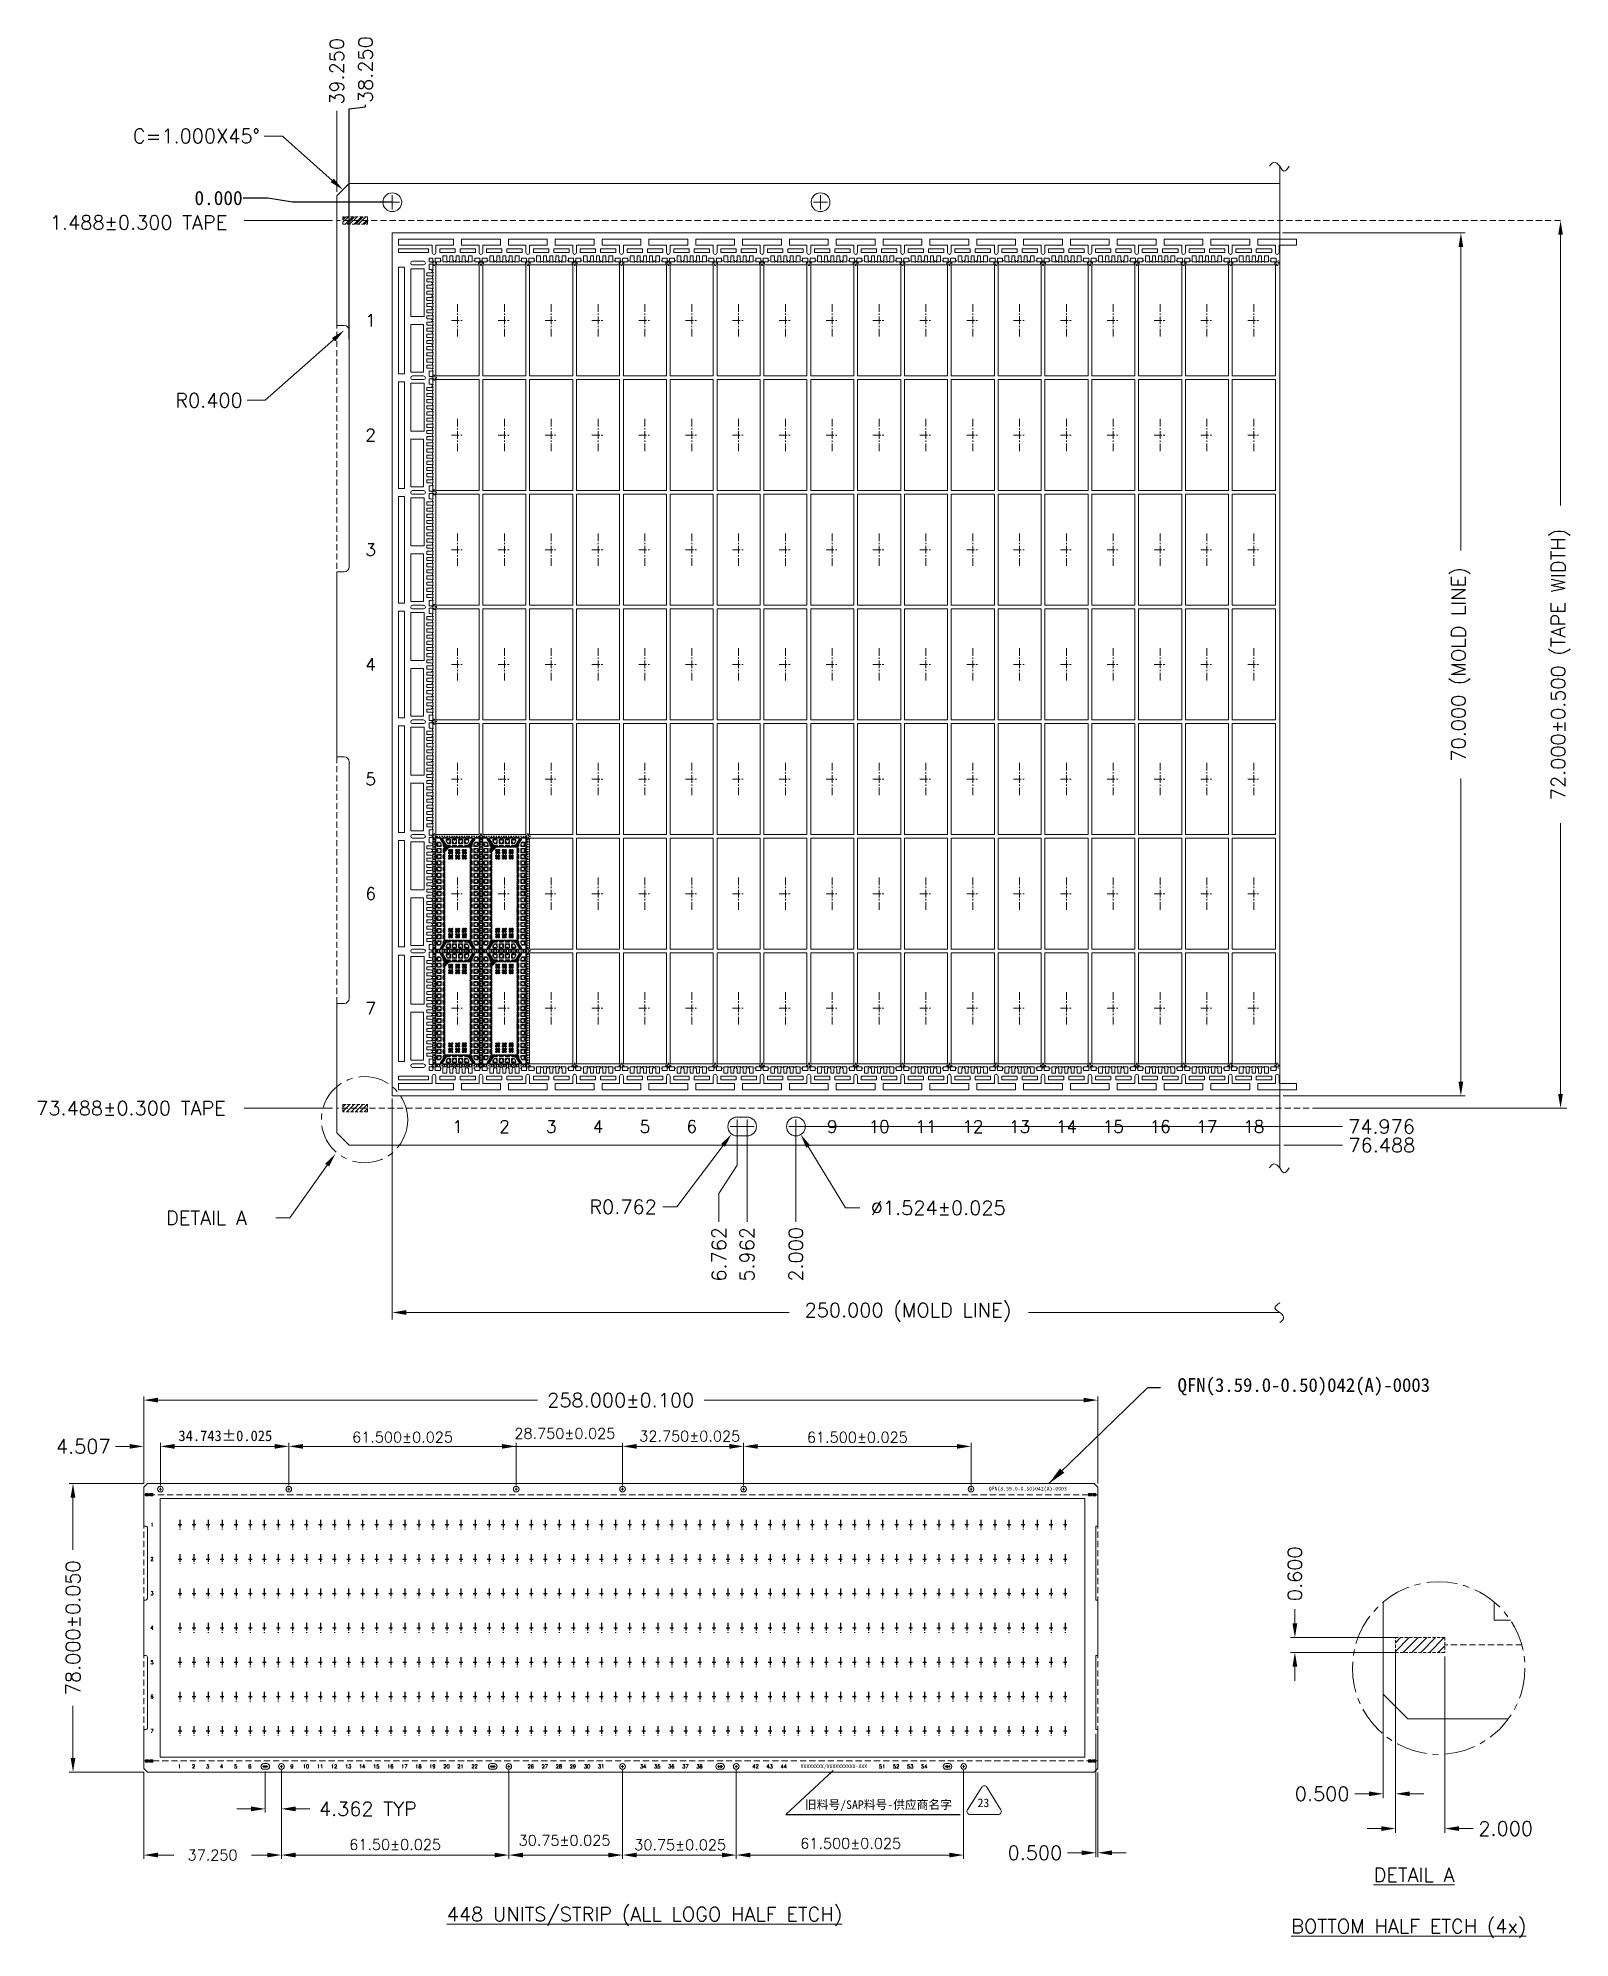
# Model space of a CAD drawing. Header units: millimetres. Extents: x -229 to -105, y -151 to 3.
import ezdxf

# ---------------------------------------------------------------- set-up
doc = ezdxf.new("R2010")
doc.units = ezdxf.units.MM
for name, pattern in [('CENTER', [2, 1.25, -0.25, 0.25, -0.25]), ('DASHED', [0.75, 0.5, -0.25]), ('HIDDEN', [0.375, 0.25, -0.125])]:
    doc.linetypes.add(name, pattern=pattern)
for name, color, linetype in [('1', 7, 'Continuous'), ('1D', 4, 'Continuous'), ('BOT', 4, 'Continuous'), ('ETCH', 4, 'Continuous'), ('HALF ETCH ON TOP SIDE', 6, 'Continuous'), ('PKG', 2, 'Continuous'), ('中心线', 1, 'CENTER'), ('标注', 6, 'Continuous')]:
    doc.layers.add(name, color=color, linetype=linetype)
doc.layers.add('DIM', color=4, linetype='Continuous', lineweight=18)
doc.styles.add('SIMPLEX', font='SIMPLEX')
doc.styles.get("Standard").update_dxf_attribs({"font": 'SimSun.ttf'})
doc.styles.add('宋体', font='SimSun.ttf')
doc.dimstyles.new('ISO-25', dxfattribs={"dimtxt": 0.1, "dimasz": 0.08, "dimexe": 0.015, "dimexo": 0.015, "dimgap": 0.02, "dimtad": 0, "dimzin": 1, "dimdsep": 46, "dimtxsty": 'Standard', "dimcen": 0.1, "dimadec": 0, "dimazin": 0, "dimtfac": 1, "dimtmove": 0, "dimatfit": 3, "dimfxl": 1, "dimarcsym": 0})
doc.dimstyles.get("Standard").update_dxf_attribs({"dimtxt": 0.18, "dimasz": 0.18, "dimexe": 0.18, "dimexo": 0.0625, "dimgap": 0.09, "dimtad": 0, "dimtih": 1, "dimtoh": 1, "dimdec": 4, "dimzin": 0, "dimdsep": 46, "dimtxsty": 'Standard', "dimcen": 0.09, "dimadec": 0, "dimazin": 0, "dimtfac": 1, "dimtdec": 4, "dimtofl": 0, "dimtmove": 0, "dimatfit": 3, "dimfxl": 1, "dimtolj": 1, "dimtzin": 0, "dimarcsym": 0})
pattern_1 = [(45, (-516.288806, -78.879952), (-0.0179605122, 0.0179605122), [])]
pattern_2 = [(45, (-512.488806, -78.879952), (-0.0179605122, 0.0179605122), [])]
pattern_3 = [(45, (-512.488806, -88.179952), (-0.0179605122, 0.0179605122), [])]
pattern_4 = [(45, (-516.288806, -88.179952), (-0.0179605122, 0.0179605122), [])]
pattern_5 = [(45, (-26123.6696, -4370.778176), (-0.0449012806, 0.0449012806), []), (135, (-26123.6696, -4370.778176), (-0.0449012806, -0.0449012806), [])]
pattern_6 = [(45, (-26124.2196, -4370.778176), (-0.0449012806, 0.0449012806), []), (135, (-26124.2196, -4370.778176), (-0.0449012806, -0.0449012806), [])]
pattern_7 = [(45, (-26123.6696, -4371.228176), (-0.0449012806, 0.0449012806), []), (135, (-26123.6696, -4371.228176), (-0.0449012806, -0.0449012806), [])]
pattern_8 = [(45, (-26124.2196, -4371.228176), (-0.0449012806, 0.0449012806), []), (135, (-26124.2196, -4371.228176), (-0.0449012806, -0.0449012806), [])]
pattern_9 = [(45, (-26127.4696, -4370.778176), (-0.0449012806, 0.0449012806), []), (135, (-26127.4696, -4370.778176), (-0.0449012806, -0.0449012806), [])]
pattern_10 = [(45, (-26128.0196, -4370.778176), (-0.0449012806, 0.0449012806), []), (135, (-26128.0196, -4370.778176), (-0.0449012806, -0.0449012806), [])]
pattern_11 = [(45, (-26127.4696, -4371.228176), (-0.0449012806, 0.0449012806), []), (135, (-26127.4696, -4371.228176), (-0.0449012806, -0.0449012806), [])]
pattern_12 = [(45, (-26128.0196, -4371.228176), (-0.0449012806, 0.0449012806), []), (135, (-26128.0196, -4371.228176), (-0.0449012806, -0.0449012806), [])]
pattern_13 = [(45, (-26127.4696, -4380.078176), (-0.0449012806, 0.0449012806), []), (135, (-26127.4696, -4380.078176), (-0.0449012806, -0.0449012806), [])]
pattern_14 = [(45, (-26128.0196, -4380.078176), (-0.0449012806, 0.0449012806), []), (135, (-26128.0196, -4380.078176), (-0.0449012806, -0.0449012806), [])]
pattern_15 = [(45, (-26127.4696, -4380.528176), (-0.0449012806, 0.0449012806), []), (135, (-26127.4696, -4380.528176), (-0.0449012806, -0.0449012806), [])]
pattern_16 = [(45, (-26128.0196, -4380.528176), (-0.0449012806, 0.0449012806), []), (135, (-26128.0196, -4380.528176), (-0.0449012806, -0.0449012806), [])]
pattern_17 = [(45, (-26123.6696, -4380.078176), (-0.0449012806, 0.0449012806), []), (135, (-26123.6696, -4380.078176), (-0.0449012806, -0.0449012806), [])]
pattern_18 = [(45, (-26124.2196, -4380.078176), (-0.0449012806, 0.0449012806), []), (135, (-26124.2196, -4380.078176), (-0.0449012806, -0.0449012806), [])]
pattern_19 = [(45, (-26123.6696, -4380.528176), (-0.0449012806, 0.0449012806), []), (135, (-26123.6696, -4380.528176), (-0.0449012806, -0.0449012806), [])]
pattern_20 = [(45, (-26124.2196, -4380.528176), (-0.0449012806, 0.0449012806), []), (135, (-26124.2196, -4380.528176), (-0.0449012806, -0.0449012806), [])]

msp = doc.modelspace()

# ---------------------------------------------------------------- texts
at = {"layer": '1D', "lineweight": 9, "insert": (-219.8032, -133.9388, -0.0526), "char_height": 0.3, "attachment_point": 5}
msp.add_mtext('{\\Fsimplex|c134;7}', dxfattribs=at)
at = {"layer": 'DIM', "lineweight": 9, "style": 'SIMPLEX'}
msp.add_text('DETAIL A', height=1.15, dxfattribs=at).set_placement((-218.6628, -92.8838, -0.0526))
at = {"layer": 'DIM', "lineweight": 9, "char_height": 1.15, "attachment_point": 5, "rotation": 90, "style": 'SIMPLEX'}
for s, insert in [('\\A1;39.250', (-204.814, 0.6977, -0.0526)), ('70.000 (MOLD LINE)', (-113.6146, -47.4123, -0.0526)), ('\\A1;6.762', (-173.8077, -95.2705, -0.0526)), ('\\A1;5.962', (-171.526, -95.2705, -0.0526)), ('\\A1;2.000', (-167.564, -95.2705, -0.0526)), ('\\A1;0.600', (-127.0817, -121.1829, -0.2103)), ('78.000±0.050', (-226.2145, -125.5657, -0.0526))]:
    msp.add_mtext(s, dxfattribs=dict(at, insert=insert))
at = {"layer": 'DIM', "lineweight": 9, "char_height": 1.15, "style": 'SIMPLEX'}
for s, insert, width, attachment_point in [('C=1.000X45°', (-211.0551, -3.9765, -0.0526), 17.572, 3), ('\\A1;R0.400', (-212.4453, -26.5681, -0.0526), 0.785008, 9)]:
    msp.add_mtext(s, dxfattribs=dict(at, insert=insert, width=width, attachment_point=attachment_point))
at = {"layer": 'DIM', "lineweight": 9, "attachment_point": 5}
for s, insert, char_height, style in [('1.488±0.300 TAPE', (-220.8955, -11.5711, -0.0526), 1.15, 'SIMPLEX'), ('73.488±0.300 TAPE', (-221.5122, -83.4123, -0.0526), 1.15, 'SIMPLEX'), ('\\A1;74.976', (-120.0512, -84.9003, -0.0526), 1.15, 'SIMPLEX'), ('\\A1;76.488', (-120.0238, -86.4123, -0.0526), 1.15, 'SIMPLEX'), ('\\A1;R0.762', (-181.5843, -91.4191, -0.0526), 1.15, 'SIMPLEX'), ('\\A1;∅1.524±0.025', (-156.0173, -91.4983, -0.0526), 1.15, 'SIMPLEX'), ('250.000 (MOLD LINE)', (-158.481, -99.9854, -0.0526), 1.15, 'SIMPLEX'), ('{\\fSimSun|b0|i0|c134|p2;QFN(3.59.0-0.50)042(A)-0003}', (-126.3564, -106.0198, -0.0526), 1.115046, 'SIMPLEX'), ('258.000±0.100', (-181.7782, -107.0946, -0.0526), 1.15, 'SIMPLEX'), ('28.750±0.025', (-186.3105, -109.8054, -0.0526), 0.860438, 'SIMPLEX'), ('4.507', (-225.3782, -110.8479, -0.0526), 1.15, 'SIMPLEX'), ('61.500±0.025', (-199.4782, -110.1016, -0.0526), 0.860438, 'SIMPLEX'), ('32.750±0.025', (-176.1784, -110.0207, -0.0526), 0.860438, 'SIMPLEX'), ('61.500±0.025', (-162.5782, -110.1107, -0.0526), 0.860438, 'SIMPLEX'), ('{\\fSimSun|b0|i0|c134|p2;QFN(3.59.0-0.50)042(A)-0003}', (-148.7484, -114.3193, -0.0526), 0.3, '宋体'), ('\\A1;0.500', (-124.8701, -139.0326, -0.2103), 1.15, 'SIMPLEX'), ('4.362 TYP', (-202.2949, -140.2555, -0.0526), 1.15, 'SIMPLEX'), ('\\A1;2.000', (-109.9801, -141.8528, -0.2103), 1.15, 'SIMPLEX'), ('61.50±0.025', (-200.0782, -143.1514, -0.0526), 0.860438, 'SIMPLEX'), ('30.75±0.025', (-186.3363, -142.8063, -0.0526), 0.860438, 'SIMPLEX'), ('30.75±0.025', (-176.9564, -143.171, -0.0526), 0.860438, 'SIMPLEX'), ('61.500±0.025', (-163.1193, -143.0578, -0.0526), 0.860438, 'SIMPLEX'), ('\\A1;0.500', (-148.1732, -143.8156, -0.0526), 1.15, 'SIMPLEX'), ('37.250', (-214.8907, -144.0008, -0.0526), 0.86044, 'SIMPLEX'), ('{\\LDETAIL A}', (-117.4199, -145.6087, -0.0716), 1.15, 'SIMPLEX'), ('{\\Fromans,bigfont|c134;\\L448\\Fromans,bigfont|c128; UNITS/STRIP (ALL LOGO HALF ETCH)}', (-179.8492, -148.9827, -0.0297), 1.15, 'SIMPLEX'), ('{\\LBOTTOM HALF ETCH (4x)}', (-117.8408, -149.9622, -0.0716), 1.15, 'SIMPLEX')]:
    msp.add_mtext(s, dxfattribs=dict(at, insert=insert, char_height=char_height, style=style))
for s, insert, char_height in [('{\\Fsimplex|c134;1}', (-202.064, -19.5123, -0.0526), 1), ('{\\Fsimplex|c134;2}', (-202.064, -28.8123, -0.0526), 1), ('{\\Fsimplex|c134;3}', (-202.064, -38.1123, -0.0526), 1), ('{\\Fsimplex|c134;4}', (-202.064, -47.4123, -0.0526), 1), ('{\\Fsimplex|c134;5}', (-202.064, -56.7123, -0.0526), 1), ('{\\Fsimplex|c134;6}', (-202.064, -66.0123, -0.0526), 1), ('{\\Fsimplex|c134;7}', (-202.064, -75.3123, -0.0526), 1), ('{\\Fsimplex|c134;1}', (-195.014, -84.9003, -0.0526), 1), ('{\\Fsimplex|c134;2}', (-191.214, -84.9003, -0.0526), 1), ('{\\Fsimplex|c134;3}', (-187.414, -84.9003, -0.0526), 1), ('{\\Fsimplex|c134;4}', (-183.614, -84.9003, -0.0526), 1), ('{\\Fsimplex|c134;5}', (-179.814, -84.9003, -0.0526), 1), ('{\\Fsimplex|c134;6}', (-176.014, -84.9003, -0.0526), 1), ('{\\Fsimplex|c134;9}', (-164.614, -84.9003, -0.0526), 1), ('{\\Fsimplex|c134;10}', (-160.814, -84.9003, -0.0526), 1), ('{\\Fsimplex|c134;11}', (-157.014, -84.9003, -0.0526), 1), ('{\\Fsimplex|c134;12}', (-153.214, -84.9003, -0.0526), 1), ('{\\Fsimplex|c134;13}', (-149.414, -84.9003, -0.0526), 1), ('{\\Fsimplex|c134;14}', (-145.614, -84.9003, -0.0526), 1), ('{\\Fsimplex|c134;15}', (-141.814, -84.9003, -0.0526), 1), ('{\\Fsimplex|c134;16}', (-138.014, -84.9003, -0.0526), 1), ('{\\Fsimplex|c134;17}', (-134.214, -84.9003, -0.0526), 1), ('{\\Fsimplex|c134;18}', (-130.414, -84.9003, -0.0526), 1), ('34.743±0.025', (-213.8536, -109.9947, -0.0526), 0.860438), ('{\\Fsimplex|c134;1}', (-219.8032, -117.1988, -0.0526), 0.3), ('{\\Fsimplex|c134;2}', (-219.8032, -119.9888, -0.0526), 0.3), ('{\\Fsimplex|c134;3}', (-219.8032, -122.7788, -0.0526), 0.3), ('{\\Fsimplex|c134;4}', (-219.8032, -125.5688, -0.0526), 0.3), ('{\\Fsimplex|c134;5}', (-219.8032, -128.3588, -0.0526), 0.3), ('{\\Fsimplex|c134;6}', (-219.8032, -131.1488, -0.0526), 0.3), ('{\\Fsimplex|c134;1}', (-217.5733, -136.8121, -0.0526), 0.3), ('{\\Fsimplex|c134;2}', (-216.4333, -136.8121, -0.0526), 0.3), ('{\\Fsimplex|c134;3}', (-215.2933, -136.8121, -0.0526), 0.3), ('{\\Fsimplex|c134;4}', (-214.1533, -136.8121, -0.0526), 0.3), ('{\\Fsimplex|c134;5}', (-213.0133, -136.8121, -0.0526), 0.3), ('{\\Fsimplex|c134;6}', (-211.8733, -136.8121, -0.0526), 0.3), ('{\\Fsimplex|c134;9}', (-208.4533, -136.8121, -0.0526), 0.3), ('{\\Fsimplex|c134;10}', (-207.3133, -136.8121, -0.0526), 0.3), ('{\\Fsimplex|c134;11}', (-206.1733, -136.8121, -0.0526), 0.3), ('{\\Fsimplex|c134;12}', (-205.0333, -136.8121, -0.0526), 0.3), ('{\\Fsimplex|c134;13}', (-203.8933, -136.8121, -0.0526), 0.3), ('{\\Fsimplex|c134;14}', (-202.7533, -136.8121, -0.0526), 0.3), ('{\\Fsimplex|c134;15}', (-201.6133, -136.8121, -0.0526), 0.3), ('{\\Fsimplex|c134;16}', (-200.4733, -136.8121, -0.0526), 0.3), ('{\\Fsimplex|c134;17}', (-199.3333, -136.8121, -0.0526), 0.3), ('{\\Fsimplex|c134;18}', (-198.1933, -136.8121, -0.0526), 0.3), ('{\\Fsimplex|c134;19}', (-197.0533, -136.8121, -0.0526), 0.3), ('{\\Fsimplex|c134;20}', (-195.9133, -136.8121, -0.0526), 0.3), ('{\\Fsimplex|c134;21}', (-194.7733, -136.8121, -0.0526), 0.3), ('{\\Fsimplex|c134;22}', (-193.6333, -136.8121, -0.0526), 0.3), ('{\\Fsimplex|c134;26}', (-189.0733, -136.8121, -0.0526), 0.3), ('{\\Fsimplex|c134;27}', (-187.9333, -136.8121, -0.0526), 0.3), ('{\\Fsimplex|c134;28}', (-186.7933, -136.8121, -0.0526), 0.3), ('{\\Fsimplex|c134;29}', (-185.6533, -136.8121, -0.0526), 0.3), ('{\\Fsimplex|c134;30}', (-184.5133, -136.8121, -0.0526), 0.3), ('{\\Fsimplex|c134;31}', (-183.3733, -136.8121, -0.0526), 0.3), ('{\\Fsimplex|c134;34}', (-179.9533, -136.8121, -0.0526), 0.3), ('{\\Fsimplex|c134;35}', (-178.8133, -136.8121, -0.0526), 0.3), ('{\\Fsimplex|c134;36}', (-177.6733, -136.8121, -0.0526), 0.3), ('{\\Fsimplex|c134;37}', (-176.5333, -136.8121, -0.0526), 0.3), ('{\\Fsimplex|c134;38}', (-175.3933, -136.8121, -0.0526), 0.3), ('{\\Fsimplex|c134;42}', (-170.8333, -136.8121, -0.0526), 0.3), ('{\\Fsimplex|c134;43}', (-169.6933, -136.8121, -0.0526), 0.3), ('{\\Fsimplex|c134;44}', (-168.5533, -136.8121, -0.0526), 0.3), ('{\\C4;XXXXXXXX/\\fSimSun|b0|i0|c0|p34;XXXXXXXXXX\\fSimSun|b0|i0|c0|p34;-XXX}', (-164.4863, -136.8378, 0.1753), 0.3), ('{\\Fsimplex|c134;51}', (-160.5733, -136.8121, -0.0526), 0.3), ('{\\Fsimplex|c134;52}', (-159.4333, -136.8121, -0.0526), 0.3), ('{\\Fsimplex|c134;53}', (-158.2933, -136.8121, -0.0526), 0.3), ('{\\Fsimplex|c134;54}', (-157.1533, -136.8121, -0.0526), 0.3)]:
    msp.add_mtext(s, dxfattribs=dict(at, insert=insert, char_height=char_height))
at = {"layer": 'DIM', "color": 4, "linetype": 'ByBlock', "lineweight": 9, "char_height": 0.7, "attachment_point": 5, "style": '宋体'}
for s, insert, width in [('旧料号/SAP料号-供应商名字', (-160.8639, -139.9985, -0.0407), 16.428571), ('23', (-152.3459, -139.7672, -0.0407), 0.968274)]:
    msp.add_mtext(s, dxfattribs=dict(at, insert=insert, width=width))
at = {"layer": '标注', "lineweight": 5, "insert": (-105.5273, -47.4123, -0.0526), "char_height": 1.15, "attachment_point": 5, "rotation": 90, "style": 'SIMPLEX'}
msp.add_mtext('\\A1;72.000±0.500 (TAPE WIDTH)', dxfattribs=at)

# ---------------------------------------------------------------- blocks, each defined once
blk = doc.blocks.new('*D0')
at = {"layer": 'Defpoints', "color": 0, "transparency": 16777216}
for p in [(4527.88, 1746.05), (4539.99, 1745.71), (4539.99, 1745.71)]:
    blk.add_point(p, dxfattribs=at)
at = {"layer": 'DIM', "color": 0, "lineweight": -2, "transparency": 16777216}
for p, q in [((4529.88, 1746.05), (4527.88, 1746.05)), ((4531.88, 1745.71), (4529.88, 1746.05)), ((4539.97, 1745.71), (4531.88, 1745.71))]:
    blk.add_line(p, q, dxfattribs=at)
at = {"layer": 'DIM', "color": 0, "lineweight": 9, "transparency": 16777216, "insert": (4525.89, 1746.05), "char_height": 1.15, "attachment_point": 5}
blk.add_mtext('0.000', dxfattribs=at)
blk = doc.blocks.new('*U8')
at = {"layer": '中心线', "ltscale": 0.5}
for p, q in [((0, 0.396), (0, -0.396)), ((-0.1485, 0), (0.1485, 0))]:
    blk.add_line(p, q, dxfattribs=at)
blk = doc.blocks.new('*U9')
at = {"color": 0, "linetype": 'ByBlock', "lineweight": -2}
for p in [(0, 16.74), (1.14, 16.74), (2.28, 16.74), (3.42, 16.74), (4.56, 16.74), (5.7, 16.74), (6.84, 16.74), (7.98, 16.74), (9.12, 16.74), (10.26, 16.74), (11.4, 16.74), (12.54, 16.74), (13.68, 16.74), (14.82, 16.74), (15.96, 16.74), (17.1, 16.74), (18.24, 16.74), (19.38, 16.74), (20.52, 16.74), (21.66, 16.74), (22.8, 16.74), (23.94, 16.74), (25.08, 16.74), (26.22, 16.74), (27.36, 16.74), (28.5, 16.74), (29.64, 16.74), (30.78, 16.74), (31.92, 16.74), (33.06, 16.74), (34.2, 16.74), (35.34, 16.74), (36.48, 16.74), (37.62, 16.74), (38.76, 16.74), (39.9, 16.74), (41.04, 16.74), (42.18, 16.74), (43.32, 16.74), (44.46, 16.74), (45.6, 16.74), (46.74, 16.74), (47.88, 16.74), (49.02, 16.74), (50.16, 16.74), (51.3, 16.74), (52.44, 16.74), (53.58, 16.74), (54.72, 16.74), (55.86, 16.74), (57, 16.74), (58.14, 16.74), (59.28, 16.74), (60.42, 16.74), (61.56, 16.74), (62.7, 16.74), (63.84, 16.74), (64.98, 16.74), (66.12, 16.74), (67.26, 16.74), (68.4, 16.74), (69.54, 16.74), (70.68, 16.74), (71.82, 16.74), (0, 13.95), (1.14, 13.95), (2.28, 13.95), (3.42, 13.95), (4.56, 13.95), (5.7, 13.95), (6.84, 13.95), (7.98, 13.95), (9.12, 13.95), (10.26, 13.95), (11.4, 13.95), (12.54, 13.95), (13.68, 13.95), (14.82, 13.95), (15.96, 13.95), (17.1, 13.95), (18.24, 13.95), (19.38, 13.95), (20.52, 13.95), (21.66, 13.95), (22.8, 13.95), (23.94, 13.95), (25.08, 13.95), (26.22, 13.95), (27.36, 13.95), (28.5, 13.95), (29.64, 13.95), (30.78, 13.95), (31.92, 13.95), (33.06, 13.95), (34.2, 13.95), (35.34, 13.95), (36.48, 13.95), (37.62, 13.95), (38.76, 13.95), (39.9, 13.95), (41.04, 13.95), (42.18, 13.95), (43.32, 13.95), (44.46, 13.95), (45.6, 13.95), (46.74, 13.95), (47.88, 13.95), (49.02, 13.95), (50.16, 13.95), (51.3, 13.95), (52.44, 13.95), (53.58, 13.95), (54.72, 13.95), (55.86, 13.95), (57, 13.95), (58.14, 13.95), (59.28, 13.95), (60.42, 13.95), (61.56, 13.95), (62.7, 13.95), (63.84, 13.95), (64.98, 13.95), (66.12, 13.95), (67.26, 13.95), (68.4, 13.95), (69.54, 13.95), (70.68, 13.95), (71.82, 13.95), (0, 11.16), (1.14, 11.16), (2.28, 11.16), (3.42, 11.16), (4.56, 11.16), (5.7, 11.16), (6.84, 11.16), (7.98, 11.16), (9.12, 11.16), (10.26, 11.16), (11.4, 11.16), (12.54, 11.16), (13.68, 11.16), (14.82, 11.16), (15.96, 11.16), (17.1, 11.16), (18.24, 11.16), (19.38, 11.16), (20.52, 11.16), (21.66, 11.16), (22.8, 11.16), (23.94, 11.16), (25.08, 11.16), (26.22, 11.16), (27.36, 11.16), (28.5, 11.16), (29.64, 11.16), (30.78, 11.16), (31.92, 11.16), (33.06, 11.16), (34.2, 11.16), (35.34, 11.16), (36.48, 11.16), (37.62, 11.16), (38.76, 11.16), (39.9, 11.16), (41.04, 11.16), (42.18, 11.16), (43.32, 11.16), (44.46, 11.16), (45.6, 11.16), (46.74, 11.16), (47.88, 11.16), (49.02, 11.16), (50.16, 11.16), (51.3, 11.16), (52.44, 11.16), (53.58, 11.16), (54.72, 11.16), (55.86, 11.16), (57, 11.16), (58.14, 11.16), (59.28, 11.16), (60.42, 11.16), (61.56, 11.16), (62.7, 11.16), (63.84, 11.16), (64.98, 11.16), (66.12, 11.16), (67.26, 11.16), (68.4, 11.16), (69.54, 11.16), (70.68, 11.16), (71.82, 11.16), (0, 8.37), (1.14, 8.37), (2.28, 8.37), (3.42, 8.37), (4.56, 8.37), (5.7, 8.37), (6.84, 8.37), (7.98, 8.37), (9.12, 8.37), (10.26, 8.37), (11.4, 8.37), (12.54, 8.37), (13.68, 8.37), (14.82, 8.37), (15.96, 8.37), (17.1, 8.37), (18.24, 8.37), (19.38, 8.37), (20.52, 8.37), (21.66, 8.37), (22.8, 8.37), (23.94, 8.37), (25.08, 8.37), (26.22, 8.37), (27.36, 8.37), (28.5, 8.37), (29.64, 8.37), (30.78, 8.37), (31.92, 8.37), (33.06, 8.37), (34.2, 8.37), (35.34, 8.37), (36.48, 8.37), (37.62, 8.37), (38.76, 8.37), (39.9, 8.37), (41.04, 8.37), (42.18, 8.37), (43.32, 8.37), (44.46, 8.37), (45.6, 8.37), (46.74, 8.37), (47.88, 8.37), (49.02, 8.37), (50.16, 8.37), (51.3, 8.37), (52.44, 8.37), (53.58, 8.37), (54.72, 8.37), (55.86, 8.37), (57, 8.37), (58.14, 8.37), (59.28, 8.37), (60.42, 8.37), (61.56, 8.37), (62.7, 8.37), (63.84, 8.37), (64.98, 8.37), (66.12, 8.37), (67.26, 8.37), (68.4, 8.37), (69.54, 8.37), (70.68, 8.37), (71.82, 8.37), (0, 5.58), (1.14, 5.58), (2.28, 5.58), (3.42, 5.58), (4.56, 5.58), (5.7, 5.58), (6.84, 5.58), (7.98, 5.58), (9.12, 5.58), (10.26, 5.58), (11.4, 5.58), (12.54, 5.58), (13.68, 5.58), (14.82, 5.58), (15.96, 5.58), (17.1, 5.58), (18.24, 5.58), (19.38, 5.58), (20.52, 5.58), (21.66, 5.58), (22.8, 5.58), (23.94, 5.58), (25.08, 5.58), (26.22, 5.58), (27.36, 5.58), (28.5, 5.58), (29.64, 5.58), (30.78, 5.58), (31.92, 5.58), (33.06, 5.58), (34.2, 5.58), (35.34, 5.58), (36.48, 5.58), (37.62, 5.58), (38.76, 5.58), (39.9, 5.58), (41.04, 5.58), (42.18, 5.58), (43.32, 5.58), (44.46, 5.58), (45.6, 5.58), (46.74, 5.58), (47.88, 5.58), (49.02, 5.58), (50.16, 5.58), (51.3, 5.58), (52.44, 5.58), (53.58, 5.58), (54.72, 5.58), (55.86, 5.58), (57, 5.58), (58.14, 5.58), (59.28, 5.58), (60.42, 5.58), (61.56, 5.58), (62.7, 5.58), (63.84, 5.58), (64.98, 5.58), (66.12, 5.58), (67.26, 5.58), (68.4, 5.58), (69.54, 5.58), (70.68, 5.58), (71.82, 5.58), (0, 2.79), (1.14, 2.79), (2.28, 2.79), (3.42, 2.79), (4.56, 2.79), (5.7, 2.79), (6.84, 2.79), (7.98, 2.79), (9.12, 2.79), (10.26, 2.79), (11.4, 2.79), (12.54, 2.79), (13.68, 2.79), (14.82, 2.79), (15.96, 2.79), (17.1, 2.79), (18.24, 2.79), (19.38, 2.79), (20.52, 2.79), (21.66, 2.79), (22.8, 2.79), (23.94, 2.79), (25.08, 2.79), (26.22, 2.79), (27.36, 2.79), (28.5, 2.79), (29.64, 2.79), (30.78, 2.79), (31.92, 2.79), (33.06, 2.79), (34.2, 2.79), (35.34, 2.79), (36.48, 2.79), (37.62, 2.79), (38.76, 2.79), (39.9, 2.79), (41.04, 2.79), (42.18, 2.79), (43.32, 2.79), (44.46, 2.79), (45.6, 2.79), (46.74, 2.79), (47.88, 2.79), (49.02, 2.79), (50.16, 2.79), (51.3, 2.79), (52.44, 2.79), (53.58, 2.79), (54.72, 2.79), (55.86, 2.79), (57, 2.79), (58.14, 2.79), (59.28, 2.79), (60.42, 2.79), (61.56, 2.79), (62.7, 2.79), (63.84, 2.79), (64.98, 2.79), (66.12, 2.79), (67.26, 2.79), (68.4, 2.79), (69.54, 2.79), (70.68, 2.79), (71.82, 2.79), (0, 0), (1.14, 0), (2.28, 0), (3.42, 0), (4.56, 0), (5.7, 0), (6.84, 0), (7.98, 0), (9.12, 0), (10.26, 0), (11.4, 0), (12.54, 0), (13.68, 0), (14.82, 0), (15.96, 0), (17.1, 0), (18.24, 0), (19.38, 0), (20.52, 0), (21.66, 0), (22.8, 0), (23.94, 0), (25.08, 0), (26.22, 0), (27.36, 0), (28.5, 0), (29.64, 0), (30.78, 0), (31.92, 0), (33.06, 0), (34.2, 0), (35.34, 0), (36.48, 0), (37.62, 0), (38.76, 0), (39.9, 0), (41.04, 0), (42.18, 0), (43.32, 0), (44.46, 0), (45.6, 0), (46.74, 0), (47.88, 0), (49.02, 0), (50.16, 0), (51.3, 0), (52.44, 0), (53.58, 0), (54.72, 0), (55.86, 0), (57, 0), (58.14, 0), (59.28, 0), (60.42, 0), (61.56, 0), (62.7, 0), (63.84, 0), (64.98, 0), (66.12, 0), (67.26, 0), (68.4, 0), (69.54, 0), (70.68, 0), (71.82, 0)]:
    blk.add_blockref('*U8', p, dxfattribs=at)
blk = doc.blocks.new('*D34')
at = {"layer": 'Defpoints', "color": 0, "transparency": 16777216}
for p in [(4537.81, 1753.6), (4574.73, 1745.71), (4536.48, 1734.58)]:
    blk.add_point(p, dxfattribs=at)
at = {"layer": 'DIM', "color": 0, "lineweight": -2, "transparency": 16777216}
for p, q in [((4536.48, 1753.28), (4537.81, 1753.44)), ((4536.48, 1734.6), (4536.48, 1753.28)), ((4537.81, 1753.44), (4537.81, 1753.6))]:
    blk.add_line(p, q, dxfattribs=at)
at = {"layer": 'DIM', "color": 0, "lineweight": 9, "transparency": 16777216, "insert": (4537.81, 1756.47), "char_height": 1.15, "attachment_point": 5, "rotation": 90, "style": 'SIMPLEX'}
blk.add_mtext('38.250', dxfattribs=at)

# ---------------------------------------------------------------- dimensions: what is measured, and where the dimension line sits
at = {"layer": 'DIM', "lineweight": 9}
for feature_location, offset, dtype, origin, override, picture, middle, set_off in [((-203.814, -21.0532, -0.0526), (1.3305, 19.0238), 1, (-165.564, -9.9243, -0.0526), {"dimtxt": 1.15, "dimdec": 3, "dimtxsty": 'SIMPLEX', "dimtdec": 3, "dimarcsym": 2}, '*D34', (-202.4835, 0.8383, -0.0526), (-4740.2942, -1755.6338, -0.0526)), ((-200.30697944, -9.9243411848, -0.0816644091), (-12.1118135709, 0.3403265931), 0, (-200.30697944, -9.9243411848, -0.0816644091), {"dimtxt": 1.15, "dimasz": 1, "dimdec": 3, "dimfxl": 0.0072, "dimarcsym": 2}, '*D0', (-214.4033763442, -9.5840145917, -0.0816644091), (-4740.2942228661, -1755.633767287, -0.0816644091))]:
    dim = msp.add_ordinate_dim(feature_location=feature_location, offset=offset, dtype=dtype, origin=origin, dimstyle='ISO-25', override=override, dxfattribs=at)
    dim.commit()
    dim.dimension.update_dxf_attribs({"geometry": picture, "text_midpoint": middle, "insert": set_off})

# ---------------------------------------------------------------- hatches: boundary and pattern name
at = {"layer": 'ETCH', "lineweight": 9}
h = msp.add_hatch(dxfattribs=at)
h.set_pattern_fill('ANSI31', color=256, scale=2, style=0)
h.set_pattern_definition([(45, (-165.56398, -9.92434), (-0.1767767, 0.1767767), [])])
h.paths.add_polyline_path([(-204.314, -11.1123), (-204.314, -11.7123), (-202.314, -11.7123), (-202.314, -11.1123)])
h.paths.add_polyline_path([(-204.314, -83.7123), (-204.314, -83.1123), (-202.314, -83.1123), (-202.314, -83.7123)])
h = msp.add_hatch(dxfattribs=at)
h.set_pattern_fill('ANSI31', color=256, scale=4, style=0)
h.set_pattern_definition([(45, (-41.42513, 20.01857), (-0.3535534, 0.3535534), [])])
h.paths.add_polyline_path([(-204.314, -11.1123), (-204.314, -11.7123), (-202.314, -11.7123), (-202.314, -11.1123)])
h.paths.add_polyline_path([(-118.9251, -127.5574), (-118.9251, -126.3574), (-114.9251, -126.3574), (-114.9251, -127.5574)])
at = {"layer": 'ETCH'}
h = msp.add_hatch(dxfattribs=at)
h.set_pattern_fill('ANSI31', color=256, scale=0.008, style=0)
h.set_pattern_definition([(45, (-173.640275, -68.500525), (-0.017960512, 0.017960512), [])])
h.paths.add_polyline_path([(-196.404, -61.5123), (-196.204, -61.5123), (-196.204, -61.6123), (-195.9031, -62.0873), (-195.614, -62.0873, 1), (-195.414, -62.0873), (-195.114, -62.0873, 1), (-194.914, -62.0873), (-194.614, -62.0873, 1), (-194.414, -62.0873), (-194.1248, -62.0873), (-193.824, -61.6123), (-193.824, -61.5123), (-193.624, -61.5123), (-193.624, -61.6123), (-193.839, -61.9518), (-193.839, -62.1623, 0.99999998), (-193.839, -62.3623), (-193.839, -62.6623, 0.99999999), (-193.839, -62.8623), (-193.839, -63.1623, 0.99999999), (-193.839, -63.3623), (-193.839, -63.6623, 1), (-193.839, -63.8623), (-193.839, -64.1623, 1), (-193.839, -64.3623), (-193.839, -64.6623, 1), (-193.839, -64.8623), (-193.839, -65.1623, 1), (-193.839, -65.3623), (-193.839, -65.6623, 1), (-193.839, -65.8623), (-193.839, -66.1623, 1), (-193.839, -66.3623), (-193.839, -66.6623, 1), (-193.839, -66.8623), (-193.839, -67.1623, 1), (-193.839, -67.3623), (-193.839, -67.6623, 1), (-193.839, -67.8623), (-193.839, -68.1623, 1), (-193.839, -68.3623), (-193.839, -68.6623, 1), (-193.839, -68.8623), (-193.839, -69.1623, 1), (-193.839, -69.3623), (-193.839, -69.6623, 1), (-193.839, -69.8623), (-193.839, -70.0729), (-193.624, -70.4123), (-193.624, -70.5123), (-193.824, -70.5123), (-193.824, -70.4123), (-194.1248, -69.9373), (-194.414, -69.9373, 1), (-194.614, -69.9373), (-194.914, -69.9373, 1), (-195.114, -69.9373), (-195.414, -69.9373, 1), (-195.614, -69.9373), (-195.9031, -69.9373), (-196.204, -70.4123), (-196.204, -70.5123), (-196.404, -70.5123), (-196.404, -70.4123), (-196.189, -70.0729), (-196.189, -69.8623, 1), (-196.189, -69.6623), (-196.189, -69.3623, 1), (-196.189, -69.1623), (-196.189, -68.8623, 1), (-196.189, -68.6623), (-196.189, -68.3623, 1), (-196.189, -68.1623), (-196.189, -67.8623, 1), (-196.189, -67.6623), (-196.189, -67.3623, 1), (-196.189, -67.1623), (-196.189, -66.8623, 1), (-196.189, -66.6623), (-196.189, -66.3623, 1), (-196.189, -66.1623), (-196.189, -65.8623, 1), (-196.189, -65.6623), (-196.189, -65.3623, 1), (-196.189, -65.1623), (-196.189, -64.8623, 1), (-196.189, -64.6623), (-196.189, -64.3623, 1), (-196.189, -64.1623), (-196.189, -63.8623, 1), (-196.189, -63.6623), (-196.189, -63.3623, 1), (-196.189, -63.1623), (-196.189, -62.8623, 1), (-196.189, -62.6623), (-196.189, -62.3623, 1), (-196.189, -62.1623), (-196.189, -61.9518), (-196.404, -61.6123)])
h.paths.add_polyline_path([(-196.039, -62.5873), (-196.039, -69.7873), (-193.989, -69.7873), (-193.989, -62.2373), (-195.689, -62.2373)], flags=16)
at = {"layer": 'ETCH', "lineweight": 0}
h = msp.add_hatch(dxfattribs=at)
h.set_pattern_fill('ANSI31', color=256, scale=0.008, angle=360, style=0)
h.set_pattern_definition(pattern_1)
h.paths.add_polyline_path([(-195.939, -61.7504), (-195.939, -61.6123), (-195.889, -61.6123), (-195.889, -61.7873, 1), (-195.639, -61.7873), (-195.639, -61.6123), (-195.589, -61.6123), (-195.589, -61.9373), (-195.8206, -61.9373)])
h.paths.add_polyline_path([(-195.439, -61.6123), (-195.439, -61.9373), (-195.089, -61.9373), (-195.089, -61.6123), (-195.139, -61.6123), (-195.139, -61.7873, -1), (-195.389, -61.7873), (-195.389, -61.6123)])
h.paths.add_polyline_path([(-194.439, -61.6123), (-194.439, -61.9373), (-194.2074, -61.9373), (-194.089, -61.7504), (-194.089, -61.6123), (-194.139, -61.6123), (-194.139, -61.7873, -1), (-194.389, -61.7873), (-194.389, -61.6123)])
h.paths.add_polyline_path([(-194.939, -61.6123), (-194.939, -61.9373), (-194.589, -61.9373), (-194.589, -61.6123), (-194.639, -61.6123), (-194.639, -61.7873, -1), (-194.889, -61.7873), (-194.889, -61.6123)])
at = {"layer": 'ETCH'}
h = msp.add_hatch(dxfattribs=at)
h.set_pattern_fill('ANSI31', color=256, scale=0.008, style=0)
h.set_pattern_definition([(45, (-169.840275, -68.500525), (-0.017960512, 0.017960512), [])])
h.paths.add_polyline_path([(-192.604, -61.5123), (-192.404, -61.5123), (-192.404, -61.6123), (-192.1031, -62.0873), (-191.814, -62.0873, 1), (-191.614, -62.0873), (-191.314, -62.0873, 1), (-191.114, -62.0873), (-190.814, -62.0873, 1), (-190.614, -62.0873), (-190.3248, -62.0873), (-190.024, -61.6123), (-190.024, -61.5123), (-189.824, -61.5123), (-189.824, -61.6123), (-190.039, -61.9518), (-190.039, -62.1623, 0.99999998), (-190.039, -62.3623), (-190.039, -62.6623, 0.99999999), (-190.039, -62.8623), (-190.039, -63.1623, 0.99999999), (-190.039, -63.3623), (-190.039, -63.6623, 1), (-190.039, -63.8623), (-190.039, -64.1623, 1), (-190.039, -64.3623), (-190.039, -64.6623, 1), (-190.039, -64.8623), (-190.039, -65.1623, 1), (-190.039, -65.3623), (-190.039, -65.6623, 1), (-190.039, -65.8623), (-190.039, -66.1623, 1), (-190.039, -66.3623), (-190.039, -66.6623, 1), (-190.039, -66.8623), (-190.039, -67.1623, 1), (-190.039, -67.3623), (-190.039, -67.6623, 1), (-190.039, -67.8623), (-190.039, -68.1623, 1), (-190.039, -68.3623), (-190.039, -68.6623, 1), (-190.039, -68.8623), (-190.039, -69.1623, 1), (-190.039, -69.3623), (-190.039, -69.6623, 1), (-190.039, -69.8623), (-190.039, -70.0729), (-189.824, -70.4123), (-189.824, -70.5123), (-190.024, -70.5123), (-190.024, -70.4123), (-190.3248, -69.9373), (-190.614, -69.9373, 1), (-190.814, -69.9373), (-191.114, -69.9373, 1), (-191.314, -69.9373), (-191.614, -69.9373, 1), (-191.814, -69.9373), (-192.1031, -69.9373), (-192.404, -70.4123), (-192.404, -70.5123), (-192.604, -70.5123), (-192.604, -70.4123), (-192.389, -70.0729), (-192.389, -69.8623, 1), (-192.389, -69.6623), (-192.389, -69.3623, 1), (-192.389, -69.1623), (-192.389, -68.8623, 1), (-192.389, -68.6623), (-192.389, -68.3623, 1), (-192.389, -68.1623), (-192.389, -67.8623, 1), (-192.389, -67.6623), (-192.389, -67.3623, 1), (-192.389, -67.1623), (-192.389, -66.8623, 1), (-192.389, -66.6623), (-192.389, -66.3623, 1), (-192.389, -66.1623), (-192.389, -65.8623, 1), (-192.389, -65.6623), (-192.389, -65.3623, 1), (-192.389, -65.1623), (-192.389, -64.8623, 1), (-192.389, -64.6623), (-192.389, -64.3623, 1), (-192.389, -64.1623), (-192.389, -63.8623, 1), (-192.389, -63.6623), (-192.389, -63.3623, 1), (-192.389, -63.1623), (-192.389, -62.8623, 1), (-192.389, -62.6623), (-192.389, -62.3623, 1), (-192.389, -62.1623), (-192.389, -61.9518), (-192.604, -61.6123)])
h.paths.add_polyline_path([(-192.239, -62.5873), (-192.239, -69.7873), (-190.189, -69.7873), (-190.189, -62.2373), (-191.889, -62.2373)], flags=16)
at = {"layer": 'ETCH', "lineweight": 0}
h = msp.add_hatch(dxfattribs=at)
h.set_pattern_fill('ANSI31', color=256, scale=0.008, angle=360, style=0)
h.set_pattern_definition(pattern_2)
h.paths.add_polyline_path([(-192.139, -61.7504), (-192.139, -61.6123), (-192.089, -61.6123), (-192.089, -61.7873, 1), (-191.839, -61.7873), (-191.839, -61.6123), (-191.789, -61.6123), (-191.789, -61.9373), (-192.0206, -61.9373)])
h.paths.add_polyline_path([(-191.639, -61.6123), (-191.639, -61.9373), (-191.289, -61.9373), (-191.289, -61.6123), (-191.339, -61.6123), (-191.339, -61.7873, -1), (-191.589, -61.7873), (-191.589, -61.6123)])
h.paths.add_polyline_path([(-190.639, -61.6123), (-190.639, -61.9373), (-190.4074, -61.9373), (-190.289, -61.7504), (-190.289, -61.6123), (-190.339, -61.6123), (-190.339, -61.7873, -1), (-190.589, -61.7873), (-190.589, -61.6123)])
h.paths.add_polyline_path([(-191.139, -61.6123), (-191.139, -61.9373), (-190.789, -61.9373), (-190.789, -61.6123), (-190.839, -61.6123), (-190.839, -61.7873, -1), (-191.089, -61.7873), (-191.089, -61.6123)])
h = msp.add_hatch(dxfattribs=at)
h.set_pattern_fill('ANSI31', color=256, scale=0.008, style=0)
h.set_pattern_definition(pattern_1)
h.paths.add_polyline_path([(-196.664, -62.6873), (-196.339, -62.6873), (-196.339, -62.3373), (-196.664, -62.3373), (-196.664, -62.3873), (-196.489, -62.3873, -1), (-196.489, -62.6373), (-196.664, -62.6373)])
h.paths.add_polyline_path([(-196.664, -63.1873), (-196.339, -63.1873), (-196.339, -62.8373), (-196.664, -62.8373), (-196.664, -62.8873), (-196.489, -62.8873, -1), (-196.489, -63.1373), (-196.664, -63.1373)])
h.paths.add_polyline_path([(-196.664, -64.6873), (-196.339, -64.6873), (-196.339, -64.3373), (-196.664, -64.3373), (-196.664, -64.3873), (-196.489, -64.3873, -1), (-196.489, -64.6373), (-196.664, -64.6373)])
h.paths.add_polyline_path([(-196.664, -63.6873), (-196.339, -63.6873), (-196.339, -63.3373), (-196.664, -63.3373), (-196.664, -63.3873), (-196.489, -63.3873, -1), (-196.489, -63.6373), (-196.664, -63.6373)])
h.paths.add_polyline_path([(-196.664, -65.1873), (-196.339, -65.1873), (-196.339, -64.8373), (-196.664, -64.8373), (-196.664, -64.8873), (-196.489, -64.8873, -1), (-196.489, -65.1373), (-196.664, -65.1373)])
h.paths.add_polyline_path([(-196.664, -65.6873), (-196.339, -65.6873), (-196.339, -65.3373), (-196.664, -65.3373), (-196.664, -65.3873), (-196.489, -65.3873, -1), (-196.489, -65.6373), (-196.664, -65.6373)])
h.paths.add_polyline_path([(-196.664, -66.6873), (-196.339, -66.6873), (-196.339, -66.3373), (-196.664, -66.3373), (-196.664, -66.3873), (-196.489, -66.3873, -1), (-196.489, -66.6373), (-196.664, -66.6373)])
h.paths.add_polyline_path([(-196.664, -61.8373), (-196.664, -61.8873), (-196.489, -61.8873, -1), (-196.489, -62.1373), (-196.664, -62.1373), (-196.664, -62.1873), (-196.339, -62.1873), (-196.339, -61.9953), (-196.439, -61.8373)])
h.paths.add_polyline_path([(-196.664, -64.1873), (-196.339, -64.1873), (-196.339, -63.8373), (-196.664, -63.8373), (-196.664, -63.8873), (-196.489, -63.8873, -1), (-196.489, -64.1373), (-196.664, -64.1373)])
h.paths.add_polyline_path([(-196.664, -67.3373), (-196.664, -67.3873), (-196.489, -67.3873, -1), (-196.489, -67.6373), (-196.664, -67.6373), (-196.664, -67.6873), (-196.339, -67.6873), (-196.339, -67.3373)])
h.paths.add_polyline_path([(-196.664, -66.1873), (-196.339, -66.1873), (-196.339, -65.8373), (-196.664, -65.8373), (-196.664, -65.8873), (-196.489, -65.8873, -1), (-196.489, -66.1373), (-196.664, -66.1373)])
h.paths.add_polyline_path([(-196.664, -66.8373), (-196.664, -66.8873), (-196.489, -66.8873, -1), (-196.489, -67.1373), (-196.664, -67.1373), (-196.664, -67.1873), (-196.339, -67.1873), (-196.339, -66.8373)])
h.paths.add_polyline_path([(-196.664, -68.1873), (-196.339, -68.1873), (-196.339, -67.8373), (-196.664, -67.8373), (-196.664, -67.8873), (-196.489, -67.8873, -1), (-196.489, -68.1373), (-196.664, -68.1373)])
h.paths.add_polyline_path([(-196.664, -68.6873), (-196.339, -68.6873), (-196.339, -68.3373), (-196.664, -68.3373), (-196.664, -68.3873), (-196.489, -68.3873, -1), (-196.489, -68.6373), (-196.664, -68.6373)])
h.paths.add_polyline_path([(-196.664, -69.6873), (-196.339, -69.6873), (-196.339, -69.3373), (-196.664, -69.3373), (-196.664, -69.3873), (-196.489, -69.3873, -1), (-196.489, -69.6373), (-196.664, -69.6373)])
h.paths.add_polyline_path([(-196.664, -69.1873), (-196.339, -69.1873), (-196.339, -68.8373), (-196.664, -68.8373), (-196.664, -68.8873), (-196.489, -68.8873, -1), (-196.489, -69.1373), (-196.664, -69.1373)])
h.paths.add_polyline_path([(-196.489, -69.8873, -1), (-196.489, -70.1373), (-196.664, -70.1373), (-196.664, -70.1873), (-196.439, -70.1873), (-196.339, -70.0294), (-196.339, -69.8373), (-196.664, -69.8373), (-196.664, -69.8873)])
h = msp.add_hatch(dxfattribs=at)
h.set_pattern_fill('ANSI31', color=256, scale=0.008, style=0)
h.set_pattern_definition(pattern_1)
h.paths.add_polyline_path([(-196.664, -69.3373), (-196.339, -69.3373), (-196.339, -69.6873), (-196.664, -69.6873), (-196.664, -69.6373), (-196.489, -69.6373, 1), (-196.489, -69.3873), (-196.664, -69.3873)])
h.paths.add_polyline_path([(-196.664, -68.8373), (-196.339, -68.8373), (-196.339, -69.1873), (-196.664, -69.1873), (-196.664, -69.1373), (-196.489, -69.1373, 1), (-196.489, -68.8873), (-196.664, -68.8873)])
h.paths.add_polyline_path([(-196.664, -67.3373), (-196.339, -67.3373), (-196.339, -67.6873), (-196.664, -67.6873), (-196.664, -67.6373), (-196.489, -67.6373, 1), (-196.489, -67.3873), (-196.664, -67.3873)])
h.paths.add_polyline_path([(-196.664, -68.3373), (-196.339, -68.3373), (-196.339, -68.6873), (-196.664, -68.6873), (-196.664, -68.6373), (-196.489, -68.6373, 1), (-196.489, -68.3873), (-196.664, -68.3873)])
h.paths.add_polyline_path([(-196.664, -66.8373), (-196.339, -66.8373), (-196.339, -67.1873), (-196.664, -67.1873), (-196.664, -67.1373), (-196.489, -67.1373, 1), (-196.489, -66.8873), (-196.664, -66.8873)])
h.paths.add_polyline_path([(-196.664, -66.3373), (-196.339, -66.3373), (-196.339, -66.6873), (-196.664, -66.6873), (-196.664, -66.6373), (-196.489, -66.6373, 1), (-196.489, -66.3873), (-196.664, -66.3873)])
h.paths.add_polyline_path([(-196.664, -65.3373), (-196.339, -65.3373), (-196.339, -65.6873), (-196.664, -65.6873), (-196.664, -65.6373), (-196.489, -65.6373, 1), (-196.489, -65.3873), (-196.664, -65.3873)])
h.paths.add_polyline_path([(-196.664, -70.1873), (-196.664, -70.1373), (-196.489, -70.1373, 1), (-196.489, -69.8873), (-196.664, -69.8873), (-196.664, -69.8373), (-196.339, -69.8373), (-196.339, -70.0294), (-196.439, -70.1873)])
h.paths.add_polyline_path([(-196.664, -67.8373), (-196.339, -67.8373), (-196.339, -68.1873), (-196.664, -68.1873), (-196.664, -68.1373), (-196.489, -68.1373, 1), (-196.489, -67.8873), (-196.664, -67.8873)])
h.paths.add_polyline_path([(-196.664, -64.6873), (-196.664, -64.6373), (-196.489, -64.6373, 1), (-196.489, -64.3873), (-196.664, -64.3873), (-196.664, -64.3373), (-196.339, -64.3373), (-196.339, -64.6873)])
h.paths.add_polyline_path([(-196.664, -65.8373), (-196.339, -65.8373), (-196.339, -66.1873), (-196.664, -66.1873), (-196.664, -66.1373), (-196.489, -66.1373, 1), (-196.489, -65.8873), (-196.664, -65.8873)])
h.paths.add_polyline_path([(-196.664, -65.1873), (-196.664, -65.1373), (-196.489, -65.1373, 1), (-196.489, -64.8873), (-196.664, -64.8873), (-196.664, -64.8373), (-196.339, -64.8373), (-196.339, -65.1873)])
h.paths.add_polyline_path([(-196.664, -63.8373), (-196.339, -63.8373), (-196.339, -64.1873), (-196.664, -64.1873), (-196.664, -64.1373), (-196.489, -64.1373, 1), (-196.489, -63.8873), (-196.664, -63.8873)])
h.paths.add_polyline_path([(-196.664, -63.3373), (-196.339, -63.3373), (-196.339, -63.6873), (-196.664, -63.6873), (-196.664, -63.6373), (-196.489, -63.6373, 1), (-196.489, -63.3873), (-196.664, -63.3873)])
h.paths.add_polyline_path([(-196.664, -62.3373), (-196.339, -62.3373), (-196.339, -62.6873), (-196.664, -62.6873), (-196.664, -62.6373), (-196.489, -62.6373, 1), (-196.489, -62.3873), (-196.664, -62.3873)])
h.paths.add_polyline_path([(-196.664, -62.8373), (-196.339, -62.8373), (-196.339, -63.1873), (-196.664, -63.1873), (-196.664, -63.1373), (-196.489, -63.1373, 1), (-196.489, -62.8873), (-196.664, -62.8873)])
h.paths.add_polyline_path([(-196.489, -62.1373, 1), (-196.489, -61.8873), (-196.664, -61.8873), (-196.664, -61.8373), (-196.439, -61.8373), (-196.339, -61.9953), (-196.339, -62.1873), (-196.664, -62.1873), (-196.664, -62.1373)])
h = msp.add_hatch(dxfattribs=at)
h.set_pattern_fill('ANSI31', color=256, scale=0.008, angle=180, style=0)
h.set_pattern_definition(pattern_1)
h.paths.add_polyline_path([(-193.364, -62.6873), (-193.689, -62.6873), (-193.689, -62.3373), (-193.364, -62.3373), (-193.364, -62.3873), (-193.539, -62.3873, 1), (-193.539, -62.6373), (-193.364, -62.6373)])
h.paths.add_polyline_path([(-193.364, -63.1873), (-193.689, -63.1873), (-193.689, -62.8373), (-193.364, -62.8373), (-193.364, -62.8873), (-193.539, -62.8873, 1), (-193.539, -63.1373), (-193.364, -63.1373)])
h.paths.add_polyline_path([(-193.364, -64.6873), (-193.689, -64.6873), (-193.689, -64.3373), (-193.364, -64.3373), (-193.364, -64.3873), (-193.539, -64.3873, 1), (-193.539, -64.6373), (-193.364, -64.6373)])
h.paths.add_polyline_path([(-193.364, -63.6873), (-193.689, -63.6873), (-193.689, -63.3373), (-193.364, -63.3373), (-193.364, -63.3873), (-193.539, -63.3873, 1), (-193.539, -63.6373), (-193.364, -63.6373)])
h.paths.add_polyline_path([(-193.364, -65.1873), (-193.689, -65.1873), (-193.689, -64.8373), (-193.364, -64.8373), (-193.364, -64.8873), (-193.539, -64.8873, 1), (-193.539, -65.1373), (-193.364, -65.1373)])
h.paths.add_polyline_path([(-193.364, -65.6873), (-193.689, -65.6873), (-193.689, -65.3373), (-193.364, -65.3373), (-193.364, -65.3873), (-193.539, -65.3873, 1), (-193.539, -65.6373), (-193.364, -65.6373)])
h.paths.add_polyline_path([(-193.364, -66.6873), (-193.689, -66.6873), (-193.689, -66.3373), (-193.364, -66.3373), (-193.364, -66.3873), (-193.539, -66.3873, 1), (-193.539, -66.6373), (-193.364, -66.6373)])
h.paths.add_polyline_path([(-193.364, -61.8373), (-193.364, -61.8873), (-193.539, -61.8873, 1), (-193.539, -62.1373), (-193.364, -62.1373), (-193.364, -62.1873), (-193.689, -62.1873), (-193.689, -61.9953), (-193.5889, -61.8373)])
h.paths.add_polyline_path([(-193.364, -64.1873), (-193.689, -64.1873), (-193.689, -63.8373), (-193.364, -63.8373), (-193.364, -63.8873), (-193.539, -63.8873, 1), (-193.539, -64.1373), (-193.364, -64.1373)])
h.paths.add_polyline_path([(-193.364, -67.3373), (-193.364, -67.3873), (-193.539, -67.3873, 1), (-193.539, -67.6373), (-193.364, -67.6373), (-193.364, -67.6873), (-193.689, -67.6873), (-193.689, -67.3373)])
h.paths.add_polyline_path([(-193.364, -66.1873), (-193.689, -66.1873), (-193.689, -65.8373), (-193.364, -65.8373), (-193.364, -65.8873), (-193.539, -65.8873, 1), (-193.539, -66.1373), (-193.364, -66.1373)])
h.paths.add_polyline_path([(-193.364, -66.8373), (-193.364, -66.8873), (-193.539, -66.8873, 1), (-193.539, -67.1373), (-193.364, -67.1373), (-193.364, -67.1873), (-193.689, -67.1873), (-193.689, -66.8373)])
h.paths.add_polyline_path([(-193.364, -68.1873), (-193.689, -68.1873), (-193.689, -67.8373), (-193.364, -67.8373), (-193.364, -67.8873), (-193.539, -67.8873, 1), (-193.539, -68.1373), (-193.364, -68.1373)])
h.paths.add_polyline_path([(-193.364, -68.6873), (-193.689, -68.6873), (-193.689, -68.3373), (-193.364, -68.3373), (-193.364, -68.3873), (-193.539, -68.3873, 1), (-193.539, -68.6373), (-193.364, -68.6373)])
h.paths.add_polyline_path([(-193.364, -69.6873), (-193.689, -69.6873), (-193.689, -69.3373), (-193.364, -69.3373), (-193.364, -69.3873), (-193.539, -69.3873, 1), (-193.539, -69.6373), (-193.364, -69.6373)])
h.paths.add_polyline_path([(-193.364, -69.1873), (-193.689, -69.1873), (-193.689, -68.8373), (-193.364, -68.8373), (-193.364, -68.8873), (-193.539, -68.8873, 1), (-193.539, -69.1373), (-193.364, -69.1373)])
h.paths.add_polyline_path([(-193.539, -69.8873, 1), (-193.539, -70.1373), (-193.364, -70.1373), (-193.364, -70.1873), (-193.5889, -70.1873), (-193.689, -70.0294), (-193.689, -69.8373), (-193.364, -69.8373), (-193.364, -69.8873)])
h = msp.add_hatch(dxfattribs=at)
h.set_pattern_fill('ANSI31', color=256, scale=0.008, angle=180, style=0)
h.set_pattern_definition(pattern_1)
h.paths.add_polyline_path([(-193.364, -69.3373), (-193.689, -69.3373), (-193.689, -69.6873), (-193.364, -69.6873), (-193.364, -69.6373), (-193.539, -69.6373, -1), (-193.539, -69.3873), (-193.364, -69.3873)])
h.paths.add_polyline_path([(-193.364, -68.8373), (-193.689, -68.8373), (-193.689, -69.1873), (-193.364, -69.1873), (-193.364, -69.1373), (-193.539, -69.1373, -1), (-193.539, -68.8873), (-193.364, -68.8873)])
h.paths.add_polyline_path([(-193.364, -67.3373), (-193.689, -67.3373), (-193.689, -67.6873), (-193.364, -67.6873), (-193.364, -67.6373), (-193.539, -67.6373, -1), (-193.539, -67.3873), (-193.364, -67.3873)])
h.paths.add_polyline_path([(-193.364, -68.3373), (-193.689, -68.3373), (-193.689, -68.6873), (-193.364, -68.6873), (-193.364, -68.6373), (-193.539, -68.6373, -1), (-193.539, -68.3873), (-193.364, -68.3873)])
h.paths.add_polyline_path([(-193.364, -66.8373), (-193.689, -66.8373), (-193.689, -67.1873), (-193.364, -67.1873), (-193.364, -67.1373), (-193.539, -67.1373, -1), (-193.539, -66.8873), (-193.364, -66.8873)])
h.paths.add_polyline_path([(-193.364, -66.3373), (-193.689, -66.3373), (-193.689, -66.6873), (-193.364, -66.6873), (-193.364, -66.6373), (-193.539, -66.6373, -1), (-193.539, -66.3873), (-193.364, -66.3873)])
h.paths.add_polyline_path([(-193.364, -65.3373), (-193.689, -65.3373), (-193.689, -65.6873), (-193.364, -65.6873), (-193.364, -65.6373), (-193.539, -65.6373, -1), (-193.539, -65.3873), (-193.364, -65.3873)])
h.paths.add_polyline_path([(-193.364, -70.1873), (-193.364, -70.1373), (-193.539, -70.1373, -1), (-193.539, -69.8873), (-193.364, -69.8873), (-193.364, -69.8373), (-193.689, -69.8373), (-193.689, -70.0294), (-193.5889, -70.1873)])
h.paths.add_polyline_path([(-193.364, -67.8373), (-193.689, -67.8373), (-193.689, -68.1873), (-193.364, -68.1873), (-193.364, -68.1373), (-193.539, -68.1373, -1), (-193.539, -67.8873), (-193.364, -67.8873)])
h.paths.add_polyline_path([(-193.364, -64.6873), (-193.364, -64.6373), (-193.539, -64.6373, -1), (-193.539, -64.3873), (-193.364, -64.3873), (-193.364, -64.3373), (-193.689, -64.3373), (-193.689, -64.6873)])
h.paths.add_polyline_path([(-193.364, -65.8373), (-193.689, -65.8373), (-193.689, -66.1873), (-193.364, -66.1873), (-193.364, -66.1373), (-193.539, -66.1373, -1), (-193.539, -65.8873), (-193.364, -65.8873)])
h.paths.add_polyline_path([(-193.364, -65.1873), (-193.364, -65.1373), (-193.539, -65.1373, -1), (-193.539, -64.8873), (-193.364, -64.8873), (-193.364, -64.8373), (-193.689, -64.8373), (-193.689, -65.1873)])
h.paths.add_polyline_path([(-193.364, -63.8373), (-193.689, -63.8373), (-193.689, -64.1873), (-193.364, -64.1873), (-193.364, -64.1373), (-193.539, -64.1373, -1), (-193.539, -63.8873), (-193.364, -63.8873)])
h.paths.add_polyline_path([(-193.364, -63.3373), (-193.689, -63.3373), (-193.689, -63.6873), (-193.364, -63.6873), (-193.364, -63.6373), (-193.539, -63.6373, -1), (-193.539, -63.3873), (-193.364, -63.3873)])
h.paths.add_polyline_path([(-193.364, -62.3373), (-193.689, -62.3373), (-193.689, -62.6873), (-193.364, -62.6873), (-193.364, -62.6373), (-193.539, -62.6373, -1), (-193.539, -62.3873), (-193.364, -62.3873)])
h.paths.add_polyline_path([(-193.364, -62.8373), (-193.689, -62.8373), (-193.689, -63.1873), (-193.364, -63.1873), (-193.364, -63.1373), (-193.539, -63.1373, -1), (-193.539, -62.8873), (-193.364, -62.8873)])
h.paths.add_polyline_path([(-193.539, -62.1373, -1), (-193.539, -61.8873), (-193.364, -61.8873), (-193.364, -61.8373), (-193.5889, -61.8373), (-193.689, -61.9953), (-193.689, -62.1873), (-193.364, -62.1873), (-193.364, -62.1373)])
h = msp.add_hatch(dxfattribs=at)
h.set_pattern_fill('ANSI31', color=256, scale=0.008, style=0)
h.set_pattern_definition(pattern_2)
h.paths.add_polyline_path([(-192.864, -62.6873), (-192.539, -62.6873), (-192.539, -62.3373), (-192.864, -62.3373), (-192.864, -62.3873), (-192.689, -62.3873, -1), (-192.689, -62.6373), (-192.864, -62.6373)])
h.paths.add_polyline_path([(-192.864, -63.1873), (-192.539, -63.1873), (-192.539, -62.8373), (-192.864, -62.8373), (-192.864, -62.8873), (-192.689, -62.8873, -1), (-192.689, -63.1373), (-192.864, -63.1373)])
h.paths.add_polyline_path([(-192.864, -64.6873), (-192.539, -64.6873), (-192.539, -64.3373), (-192.864, -64.3373), (-192.864, -64.3873), (-192.689, -64.3873, -1), (-192.689, -64.6373), (-192.864, -64.6373)])
h.paths.add_polyline_path([(-192.864, -63.6873), (-192.539, -63.6873), (-192.539, -63.3373), (-192.864, -63.3373), (-192.864, -63.3873), (-192.689, -63.3873, -1), (-192.689, -63.6373), (-192.864, -63.6373)])
h.paths.add_polyline_path([(-192.864, -65.1873), (-192.539, -65.1873), (-192.539, -64.8373), (-192.864, -64.8373), (-192.864, -64.8873), (-192.689, -64.8873, -1), (-192.689, -65.1373), (-192.864, -65.1373)])
h.paths.add_polyline_path([(-192.864, -65.6873), (-192.539, -65.6873), (-192.539, -65.3373), (-192.864, -65.3373), (-192.864, -65.3873), (-192.689, -65.3873, -1), (-192.689, -65.6373), (-192.864, -65.6373)])
h.paths.add_polyline_path([(-192.864, -66.6873), (-192.539, -66.6873), (-192.539, -66.3373), (-192.864, -66.3373), (-192.864, -66.3873), (-192.689, -66.3873, -1), (-192.689, -66.6373), (-192.864, -66.6373)])
h.paths.add_polyline_path([(-192.864, -61.8373), (-192.864, -61.8873), (-192.689, -61.8873, -1), (-192.689, -62.1373), (-192.864, -62.1373), (-192.864, -62.1873), (-192.539, -62.1873), (-192.539, -61.9953), (-192.639, -61.8373)])
h.paths.add_polyline_path([(-192.864, -64.1873), (-192.539, -64.1873), (-192.539, -63.8373), (-192.864, -63.8373), (-192.864, -63.8873), (-192.689, -63.8873, -1), (-192.689, -64.1373), (-192.864, -64.1373)])
h.paths.add_polyline_path([(-192.864, -67.3373), (-192.864, -67.3873), (-192.689, -67.3873, -1), (-192.689, -67.6373), (-192.864, -67.6373), (-192.864, -67.6873), (-192.539, -67.6873), (-192.539, -67.3373)])
h.paths.add_polyline_path([(-192.864, -66.1873), (-192.539, -66.1873), (-192.539, -65.8373), (-192.864, -65.8373), (-192.864, -65.8873), (-192.689, -65.8873, -1), (-192.689, -66.1373), (-192.864, -66.1373)])
h.paths.add_polyline_path([(-192.864, -66.8373), (-192.864, -66.8873), (-192.689, -66.8873, -1), (-192.689, -67.1373), (-192.864, -67.1373), (-192.864, -67.1873), (-192.539, -67.1873), (-192.539, -66.8373)])
h.paths.add_polyline_path([(-192.864, -68.1873), (-192.539, -68.1873), (-192.539, -67.8373), (-192.864, -67.8373), (-192.864, -67.8873), (-192.689, -67.8873, -1), (-192.689, -68.1373), (-192.864, -68.1373)])
h.paths.add_polyline_path([(-192.864, -68.6873), (-192.539, -68.6873), (-192.539, -68.3373), (-192.864, -68.3373), (-192.864, -68.3873), (-192.689, -68.3873, -1), (-192.689, -68.6373), (-192.864, -68.6373)])
h.paths.add_polyline_path([(-192.864, -69.6873), (-192.539, -69.6873), (-192.539, -69.3373), (-192.864, -69.3373), (-192.864, -69.3873), (-192.689, -69.3873, -1), (-192.689, -69.6373), (-192.864, -69.6373)])
h.paths.add_polyline_path([(-192.864, -69.1873), (-192.539, -69.1873), (-192.539, -68.8373), (-192.864, -68.8373), (-192.864, -68.8873), (-192.689, -68.8873, -1), (-192.689, -69.1373), (-192.864, -69.1373)])
h.paths.add_polyline_path([(-192.689, -69.8873, -1), (-192.689, -70.1373), (-192.864, -70.1373), (-192.864, -70.1873), (-192.639, -70.1873), (-192.539, -70.0294), (-192.539, -69.8373), (-192.864, -69.8373), (-192.864, -69.8873)])
h = msp.add_hatch(dxfattribs=at)
h.set_pattern_fill('ANSI31', color=256, scale=0.008, style=0)
h.set_pattern_definition(pattern_2)
h.paths.add_polyline_path([(-192.864, -69.3373), (-192.539, -69.3373), (-192.539, -69.6873), (-192.864, -69.6873), (-192.864, -69.6373), (-192.689, -69.6373, 1), (-192.689, -69.3873), (-192.864, -69.3873)])
h.paths.add_polyline_path([(-192.864, -68.8373), (-192.539, -68.8373), (-192.539, -69.1873), (-192.864, -69.1873), (-192.864, -69.1373), (-192.689, -69.1373, 1), (-192.689, -68.8873), (-192.864, -68.8873)])
h.paths.add_polyline_path([(-192.864, -67.3373), (-192.539, -67.3373), (-192.539, -67.6873), (-192.864, -67.6873), (-192.864, -67.6373), (-192.689, -67.6373, 1), (-192.689, -67.3873), (-192.864, -67.3873)])
h.paths.add_polyline_path([(-192.864, -68.3373), (-192.539, -68.3373), (-192.539, -68.6873), (-192.864, -68.6873), (-192.864, -68.6373), (-192.689, -68.6373, 1), (-192.689, -68.3873), (-192.864, -68.3873)])
h.paths.add_polyline_path([(-192.864, -66.8373), (-192.539, -66.8373), (-192.539, -67.1873), (-192.864, -67.1873), (-192.864, -67.1373), (-192.689, -67.1373, 1), (-192.689, -66.8873), (-192.864, -66.8873)])
h.paths.add_polyline_path([(-192.864, -66.3373), (-192.539, -66.3373), (-192.539, -66.6873), (-192.864, -66.6873), (-192.864, -66.6373), (-192.689, -66.6373, 1), (-192.689, -66.3873), (-192.864, -66.3873)])
h.paths.add_polyline_path([(-192.864, -65.3373), (-192.539, -65.3373), (-192.539, -65.6873), (-192.864, -65.6873), (-192.864, -65.6373), (-192.689, -65.6373, 1), (-192.689, -65.3873), (-192.864, -65.3873)])
h.paths.add_polyline_path([(-192.864, -70.1873), (-192.864, -70.1373), (-192.689, -70.1373, 1), (-192.689, -69.8873), (-192.864, -69.8873), (-192.864, -69.8373), (-192.539, -69.8373), (-192.539, -70.0294), (-192.639, -70.1873)])
h.paths.add_polyline_path([(-192.864, -67.8373), (-192.539, -67.8373), (-192.539, -68.1873), (-192.864, -68.1873), (-192.864, -68.1373), (-192.689, -68.1373, 1), (-192.689, -67.8873), (-192.864, -67.8873)])
h.paths.add_polyline_path([(-192.864, -64.6873), (-192.864, -64.6373), (-192.689, -64.6373, 1), (-192.689, -64.3873), (-192.864, -64.3873), (-192.864, -64.3373), (-192.539, -64.3373), (-192.539, -64.6873)])
h.paths.add_polyline_path([(-192.864, -65.8373), (-192.539, -65.8373), (-192.539, -66.1873), (-192.864, -66.1873), (-192.864, -66.1373), (-192.689, -66.1373, 1), (-192.689, -65.8873), (-192.864, -65.8873)])
h.paths.add_polyline_path([(-192.864, -65.1873), (-192.864, -65.1373), (-192.689, -65.1373, 1), (-192.689, -64.8873), (-192.864, -64.8873), (-192.864, -64.8373), (-192.539, -64.8373), (-192.539, -65.1873)])
h.paths.add_polyline_path([(-192.864, -63.8373), (-192.539, -63.8373), (-192.539, -64.1873), (-192.864, -64.1873), (-192.864, -64.1373), (-192.689, -64.1373, 1), (-192.689, -63.8873), (-192.864, -63.8873)])
h.paths.add_polyline_path([(-192.864, -63.3373), (-192.539, -63.3373), (-192.539, -63.6873), (-192.864, -63.6873), (-192.864, -63.6373), (-192.689, -63.6373, 1), (-192.689, -63.3873), (-192.864, -63.3873)])
h.paths.add_polyline_path([(-192.864, -62.3373), (-192.539, -62.3373), (-192.539, -62.6873), (-192.864, -62.6873), (-192.864, -62.6373), (-192.689, -62.6373, 1), (-192.689, -62.3873), (-192.864, -62.3873)])
h.paths.add_polyline_path([(-192.864, -62.8373), (-192.539, -62.8373), (-192.539, -63.1873), (-192.864, -63.1873), (-192.864, -63.1373), (-192.689, -63.1373, 1), (-192.689, -62.8873), (-192.864, -62.8873)])
h.paths.add_polyline_path([(-192.689, -62.1373, 1), (-192.689, -61.8873), (-192.864, -61.8873), (-192.864, -61.8373), (-192.639, -61.8373), (-192.539, -61.9953), (-192.539, -62.1873), (-192.864, -62.1873), (-192.864, -62.1373)])
h = msp.add_hatch(dxfattribs=at)
h.set_pattern_fill('ANSI31', color=256, scale=0.008, angle=180, style=0)
h.set_pattern_definition(pattern_2)
h.paths.add_polyline_path([(-189.564, -62.6873), (-189.889, -62.6873), (-189.889, -62.3373), (-189.564, -62.3373), (-189.564, -62.3873), (-189.739, -62.3873, 1), (-189.739, -62.6373), (-189.564, -62.6373)])
h.paths.add_polyline_path([(-189.564, -63.1873), (-189.889, -63.1873), (-189.889, -62.8373), (-189.564, -62.8373), (-189.564, -62.8873), (-189.739, -62.8873, 1), (-189.739, -63.1373), (-189.564, -63.1373)])
h.paths.add_polyline_path([(-189.564, -64.6873), (-189.889, -64.6873), (-189.889, -64.3373), (-189.564, -64.3373), (-189.564, -64.3873), (-189.739, -64.3873, 1), (-189.739, -64.6373), (-189.564, -64.6373)])
h.paths.add_polyline_path([(-189.564, -63.6873), (-189.889, -63.6873), (-189.889, -63.3373), (-189.564, -63.3373), (-189.564, -63.3873), (-189.739, -63.3873, 1), (-189.739, -63.6373), (-189.564, -63.6373)])
h.paths.add_polyline_path([(-189.564, -65.1873), (-189.889, -65.1873), (-189.889, -64.8373), (-189.564, -64.8373), (-189.564, -64.8873), (-189.739, -64.8873, 1), (-189.739, -65.1373), (-189.564, -65.1373)])
h.paths.add_polyline_path([(-189.564, -65.6873), (-189.889, -65.6873), (-189.889, -65.3373), (-189.564, -65.3373), (-189.564, -65.3873), (-189.739, -65.3873, 1), (-189.739, -65.6373), (-189.564, -65.6373)])
h.paths.add_polyline_path([(-189.564, -66.6873), (-189.889, -66.6873), (-189.889, -66.3373), (-189.564, -66.3373), (-189.564, -66.3873), (-189.739, -66.3873, 1), (-189.739, -66.6373), (-189.564, -66.6373)])
h.paths.add_polyline_path([(-189.564, -61.8373), (-189.564, -61.8873), (-189.739, -61.8873, 1), (-189.739, -62.1373), (-189.564, -62.1373), (-189.564, -62.1873), (-189.889, -62.1873), (-189.889, -61.9953), (-189.7889, -61.8373)])
h.paths.add_polyline_path([(-189.564, -64.1873), (-189.889, -64.1873), (-189.889, -63.8373), (-189.564, -63.8373), (-189.564, -63.8873), (-189.739, -63.8873, 1), (-189.739, -64.1373), (-189.564, -64.1373)])
h.paths.add_polyline_path([(-189.564, -67.3373), (-189.564, -67.3873), (-189.739, -67.3873, 1), (-189.739, -67.6373), (-189.564, -67.6373), (-189.564, -67.6873), (-189.889, -67.6873), (-189.889, -67.3373)])
h.paths.add_polyline_path([(-189.564, -66.1873), (-189.889, -66.1873), (-189.889, -65.8373), (-189.564, -65.8373), (-189.564, -65.8873), (-189.739, -65.8873, 1), (-189.739, -66.1373), (-189.564, -66.1373)])
h.paths.add_polyline_path([(-189.564, -66.8373), (-189.564, -66.8873), (-189.739, -66.8873, 1), (-189.739, -67.1373), (-189.564, -67.1373), (-189.564, -67.1873), (-189.889, -67.1873), (-189.889, -66.8373)])
h.paths.add_polyline_path([(-189.564, -68.1873), (-189.889, -68.1873), (-189.889, -67.8373), (-189.564, -67.8373), (-189.564, -67.8873), (-189.739, -67.8873, 1), (-189.739, -68.1373), (-189.564, -68.1373)])
h.paths.add_polyline_path([(-189.564, -68.6873), (-189.889, -68.6873), (-189.889, -68.3373), (-189.564, -68.3373), (-189.564, -68.3873), (-189.739, -68.3873, 1), (-189.739, -68.6373), (-189.564, -68.6373)])
h.paths.add_polyline_path([(-189.564, -69.6873), (-189.889, -69.6873), (-189.889, -69.3373), (-189.564, -69.3373), (-189.564, -69.3873), (-189.739, -69.3873, 1), (-189.739, -69.6373), (-189.564, -69.6373)])
h.paths.add_polyline_path([(-189.564, -69.1873), (-189.889, -69.1873), (-189.889, -68.8373), (-189.564, -68.8373), (-189.564, -68.8873), (-189.739, -68.8873, 1), (-189.739, -69.1373), (-189.564, -69.1373)])
h.paths.add_polyline_path([(-189.739, -69.8873, 1), (-189.739, -70.1373), (-189.564, -70.1373), (-189.564, -70.1873), (-189.7889, -70.1873), (-189.889, -70.0294), (-189.889, -69.8373), (-189.564, -69.8373), (-189.564, -69.8873)])
h = msp.add_hatch(dxfattribs=at)
h.set_pattern_fill('ANSI31', color=256, scale=0.008, angle=180, style=0)
h.set_pattern_definition(pattern_2)
h.paths.add_polyline_path([(-189.564, -69.3373), (-189.889, -69.3373), (-189.889, -69.6873), (-189.564, -69.6873), (-189.564, -69.6373), (-189.739, -69.6373, -1), (-189.739, -69.3873), (-189.564, -69.3873)])
h.paths.add_polyline_path([(-189.564, -68.8373), (-189.889, -68.8373), (-189.889, -69.1873), (-189.564, -69.1873), (-189.564, -69.1373), (-189.739, -69.1373, -1), (-189.739, -68.8873), (-189.564, -68.8873)])
h.paths.add_polyline_path([(-189.564, -67.3373), (-189.889, -67.3373), (-189.889, -67.6873), (-189.564, -67.6873), (-189.564, -67.6373), (-189.739, -67.6373, -1), (-189.739, -67.3873), (-189.564, -67.3873)])
h.paths.add_polyline_path([(-189.564, -68.3373), (-189.889, -68.3373), (-189.889, -68.6873), (-189.564, -68.6873), (-189.564, -68.6373), (-189.739, -68.6373, -1), (-189.739, -68.3873), (-189.564, -68.3873)])
h.paths.add_polyline_path([(-189.564, -66.8373), (-189.889, -66.8373), (-189.889, -67.1873), (-189.564, -67.1873), (-189.564, -67.1373), (-189.739, -67.1373, -1), (-189.739, -66.8873), (-189.564, -66.8873)])
h.paths.add_polyline_path([(-189.564, -66.3373), (-189.889, -66.3373), (-189.889, -66.6873), (-189.564, -66.6873), (-189.564, -66.6373), (-189.739, -66.6373, -1), (-189.739, -66.3873), (-189.564, -66.3873)])
h.paths.add_polyline_path([(-189.564, -65.3373), (-189.889, -65.3373), (-189.889, -65.6873), (-189.564, -65.6873), (-189.564, -65.6373), (-189.739, -65.6373, -1), (-189.739, -65.3873), (-189.564, -65.3873)])
h.paths.add_polyline_path([(-189.564, -70.1873), (-189.564, -70.1373), (-189.739, -70.1373, -1), (-189.739, -69.8873), (-189.564, -69.8873), (-189.564, -69.8373), (-189.889, -69.8373), (-189.889, -70.0294), (-189.7889, -70.1873)])
h.paths.add_polyline_path([(-189.564, -67.8373), (-189.889, -67.8373), (-189.889, -68.1873), (-189.564, -68.1873), (-189.564, -68.1373), (-189.739, -68.1373, -1), (-189.739, -67.8873), (-189.564, -67.8873)])
h.paths.add_polyline_path([(-189.564, -64.6873), (-189.564, -64.6373), (-189.739, -64.6373, -1), (-189.739, -64.3873), (-189.564, -64.3873), (-189.564, -64.3373), (-189.889, -64.3373), (-189.889, -64.6873)])
h.paths.add_polyline_path([(-189.564, -65.8373), (-189.889, -65.8373), (-189.889, -66.1873), (-189.564, -66.1873), (-189.564, -66.1373), (-189.739, -66.1373, -1), (-189.739, -65.8873), (-189.564, -65.8873)])
h.paths.add_polyline_path([(-189.564, -65.1873), (-189.564, -65.1373), (-189.739, -65.1373, -1), (-189.739, -64.8873), (-189.564, -64.8873), (-189.564, -64.8373), (-189.889, -64.8373), (-189.889, -65.1873)])
h.paths.add_polyline_path([(-189.564, -63.8373), (-189.889, -63.8373), (-189.889, -64.1873), (-189.564, -64.1873), (-189.564, -64.1373), (-189.739, -64.1373, -1), (-189.739, -63.8873), (-189.564, -63.8873)])
h.paths.add_polyline_path([(-189.564, -63.3373), (-189.889, -63.3373), (-189.889, -63.6873), (-189.564, -63.6873), (-189.564, -63.6373), (-189.739, -63.6373, -1), (-189.739, -63.3873), (-189.564, -63.3873)])
h.paths.add_polyline_path([(-189.564, -62.3373), (-189.889, -62.3373), (-189.889, -62.6873), (-189.564, -62.6873), (-189.564, -62.6373), (-189.739, -62.6373, -1), (-189.739, -62.3873), (-189.564, -62.3873)])
h.paths.add_polyline_path([(-189.564, -62.8373), (-189.889, -62.8373), (-189.889, -63.1873), (-189.564, -63.1873), (-189.564, -63.1373), (-189.739, -63.1373, -1), (-189.739, -62.8873), (-189.564, -62.8873)])
h.paths.add_polyline_path([(-189.739, -62.1373, -1), (-189.739, -61.8873), (-189.564, -61.8873), (-189.564, -61.8373), (-189.7889, -61.8373), (-189.889, -61.9953), (-189.889, -62.1873), (-189.564, -62.1873), (-189.564, -62.1373)])
at = {"layer": 'ETCH'}
h = msp.add_hatch(dxfattribs=at)
h.set_pattern_fill('ANSI31', color=256, scale=0.008, style=0)
h.set_pattern_definition([(45, (-173.640275, -77.800525), (-0.017960512, 0.017960512), [])])
h.paths.add_polyline_path([(-196.404, -70.8123), (-196.204, -70.8123), (-196.204, -70.9123), (-195.9031, -71.3873), (-195.614, -71.3873, 1), (-195.414, -71.3873), (-195.114, -71.3873, 1), (-194.914, -71.3873), (-194.614, -71.3873, 1), (-194.414, -71.3873), (-194.1248, -71.3873), (-193.824, -70.9123), (-193.824, -70.8123), (-193.624, -70.8123), (-193.624, -70.9123), (-193.839, -71.2518), (-193.839, -71.4623, 0.99999998), (-193.839, -71.6623), (-193.839, -71.9623, 0.99999999), (-193.839, -72.1623), (-193.839, -72.4623, 0.99999999), (-193.839, -72.6623), (-193.839, -72.9623, 1), (-193.839, -73.1623), (-193.839, -73.4623, 1), (-193.839, -73.6623), (-193.839, -73.9623, 1), (-193.839, -74.1623), (-193.839, -74.4623, 1), (-193.839, -74.6623), (-193.839, -74.9623, 1), (-193.839, -75.1623), (-193.839, -75.4623, 1), (-193.839, -75.6623), (-193.839, -75.9623, 1), (-193.839, -76.1623), (-193.839, -76.4623, 1), (-193.839, -76.6623), (-193.839, -76.9623, 1), (-193.839, -77.1623), (-193.839, -77.4623, 1), (-193.839, -77.6623), (-193.839, -77.9623, 1), (-193.839, -78.1623), (-193.839, -78.4623, 1), (-193.839, -78.6623), (-193.839, -78.9623, 1), (-193.839, -79.1623), (-193.839, -79.3729), (-193.624, -79.7123), (-193.624, -79.8123), (-193.824, -79.8123), (-193.824, -79.7123), (-194.1248, -79.2373), (-194.414, -79.2373, 1), (-194.614, -79.2373), (-194.914, -79.2373, 1), (-195.114, -79.2373), (-195.414, -79.2373, 1), (-195.614, -79.2373), (-195.9031, -79.2373), (-196.204, -79.7123), (-196.204, -79.8123), (-196.404, -79.8123), (-196.404, -79.7123), (-196.189, -79.3729), (-196.189, -79.1623, 1), (-196.189, -78.9623), (-196.189, -78.6623, 1), (-196.189, -78.4623), (-196.189, -78.1623, 1), (-196.189, -77.9623), (-196.189, -77.6623, 1), (-196.189, -77.4623), (-196.189, -77.1623, 1), (-196.189, -76.9623), (-196.189, -76.6623, 1), (-196.189, -76.4623), (-196.189, -76.1623, 1), (-196.189, -75.9623), (-196.189, -75.6623, 1), (-196.189, -75.4623), (-196.189, -75.1623, 1), (-196.189, -74.9623), (-196.189, -74.6623, 1), (-196.189, -74.4623), (-196.189, -74.1623, 1), (-196.189, -73.9623), (-196.189, -73.6623, 1), (-196.189, -73.4623), (-196.189, -73.1623, 1), (-196.189, -72.9623), (-196.189, -72.6623, 1), (-196.189, -72.4623), (-196.189, -72.1623, 1), (-196.189, -71.9623), (-196.189, -71.6623, 1), (-196.189, -71.4623), (-196.189, -71.2518), (-196.404, -70.9123)])
h.paths.add_polyline_path([(-196.039, -71.8873), (-196.039, -79.0873), (-193.989, -79.0873), (-193.989, -71.5373), (-195.689, -71.5373)], flags=16)
at = {"layer": 'ETCH', "lineweight": 0}
h = msp.add_hatch(dxfattribs=at)
h.set_pattern_fill('ANSI31', color=256, scale=0.008, style=0)
h.set_pattern_definition(pattern_1)
h.paths.add_polyline_path([(-195.939, -70.2743), (-195.939, -70.4123), (-195.889, -70.4123), (-195.889, -70.2373, -1), (-195.639, -70.2373), (-195.639, -70.4123), (-195.589, -70.4123), (-195.589, -70.0873), (-195.8206, -70.0873)])
h.paths.add_polyline_path([(-195.439, -70.4123), (-195.439, -70.0873), (-195.089, -70.0873), (-195.089, -70.4123), (-195.139, -70.4123), (-195.139, -70.2373, 1), (-195.389, -70.2373), (-195.389, -70.4123)])
h.paths.add_polyline_path([(-194.439, -70.4123), (-194.439, -70.0873), (-194.2074, -70.0873), (-194.089, -70.2743), (-194.089, -70.4123), (-194.139, -70.4123), (-194.139, -70.2373, 1), (-194.389, -70.2373), (-194.389, -70.4123)])
h.paths.add_polyline_path([(-194.939, -70.4123), (-194.939, -70.0873), (-194.589, -70.0873), (-194.589, -70.4123), (-194.639, -70.4123), (-194.639, -70.2373, 1), (-194.889, -70.2373), (-194.889, -70.4123)])
at = {"layer": 'ETCH'}
h = msp.add_hatch(dxfattribs=at)
h.set_pattern_fill('ANSI31', color=256, scale=0.008, style=0)
h.set_pattern_definition([(45, (-169.840275, -77.800525), (-0.017960512, 0.017960512), [])])
h.paths.add_polyline_path([(-192.604, -70.8123), (-192.404, -70.8123), (-192.404, -70.9123), (-192.1031, -71.3873), (-191.814, -71.3873, 1), (-191.614, -71.3873), (-191.314, -71.3873, 1), (-191.114, -71.3873), (-190.814, -71.3873, 1), (-190.614, -71.3873), (-190.3248, -71.3873), (-190.024, -70.9123), (-190.024, -70.8123), (-189.824, -70.8123), (-189.824, -70.9123), (-190.039, -71.2518), (-190.039, -71.4623, 0.99999998), (-190.039, -71.6623), (-190.039, -71.9623, 0.99999999), (-190.039, -72.1623), (-190.039, -72.4623, 0.99999999), (-190.039, -72.6623), (-190.039, -72.9623, 1), (-190.039, -73.1623), (-190.039, -73.4623, 1), (-190.039, -73.6623), (-190.039, -73.9623, 1), (-190.039, -74.1623), (-190.039, -74.4623, 1), (-190.039, -74.6623), (-190.039, -74.9623, 1), (-190.039, -75.1623), (-190.039, -75.4623, 1), (-190.039, -75.6623), (-190.039, -75.9623, 1), (-190.039, -76.1623), (-190.039, -76.4623, 1), (-190.039, -76.6623), (-190.039, -76.9623, 1), (-190.039, -77.1623), (-190.039, -77.4623, 1), (-190.039, -77.6623), (-190.039, -77.9623, 1), (-190.039, -78.1623), (-190.039, -78.4623, 1), (-190.039, -78.6623), (-190.039, -78.9623, 1), (-190.039, -79.1623), (-190.039, -79.3729), (-189.824, -79.7123), (-189.824, -79.8123), (-190.024, -79.8123), (-190.024, -79.7123), (-190.3248, -79.2373), (-190.614, -79.2373, 1), (-190.814, -79.2373), (-191.114, -79.2373, 1), (-191.314, -79.2373), (-191.614, -79.2373, 1), (-191.814, -79.2373), (-192.1031, -79.2373), (-192.404, -79.7123), (-192.404, -79.8123), (-192.604, -79.8123), (-192.604, -79.7123), (-192.389, -79.3729), (-192.389, -79.1623, 1), (-192.389, -78.9623), (-192.389, -78.6623, 1), (-192.389, -78.4623), (-192.389, -78.1623, 1), (-192.389, -77.9623), (-192.389, -77.6623, 1), (-192.389, -77.4623), (-192.389, -77.1623, 1), (-192.389, -76.9623), (-192.389, -76.6623, 1), (-192.389, -76.4623), (-192.389, -76.1623, 1), (-192.389, -75.9623), (-192.389, -75.6623, 1), (-192.389, -75.4623), (-192.389, -75.1623, 1), (-192.389, -74.9623), (-192.389, -74.6623, 1), (-192.389, -74.4623), (-192.389, -74.1623, 1), (-192.389, -73.9623), (-192.389, -73.6623, 1), (-192.389, -73.4623), (-192.389, -73.1623, 1), (-192.389, -72.9623), (-192.389, -72.6623, 1), (-192.389, -72.4623), (-192.389, -72.1623, 1), (-192.389, -71.9623), (-192.389, -71.6623, 1), (-192.389, -71.4623), (-192.389, -71.2518), (-192.604, -70.9123)])
h.paths.add_polyline_path([(-192.239, -71.8873), (-192.239, -79.0873), (-190.189, -79.0873), (-190.189, -71.5373), (-191.889, -71.5373)], flags=16)
at = {"layer": 'ETCH', "lineweight": 0}
h = msp.add_hatch(dxfattribs=at)
h.set_pattern_fill('ANSI31', color=256, scale=0.008, style=0)
h.set_pattern_definition(pattern_2)
h.paths.add_polyline_path([(-192.139, -70.2743), (-192.139, -70.4123), (-192.089, -70.4123), (-192.089, -70.2373, -1), (-191.839, -70.2373), (-191.839, -70.4123), (-191.789, -70.4123), (-191.789, -70.0873), (-192.0206, -70.0873)])
h.paths.add_polyline_path([(-191.639, -70.4123), (-191.639, -70.0873), (-191.289, -70.0873), (-191.289, -70.4123), (-191.339, -70.4123), (-191.339, -70.2373, 1), (-191.589, -70.2373), (-191.589, -70.4123)])
h.paths.add_polyline_path([(-190.639, -70.4123), (-190.639, -70.0873), (-190.4074, -70.0873), (-190.289, -70.2743), (-190.289, -70.4123), (-190.339, -70.4123), (-190.339, -70.2373, 1), (-190.589, -70.2373), (-190.589, -70.4123)])
h.paths.add_polyline_path([(-191.139, -70.4123), (-191.139, -70.0873), (-190.789, -70.0873), (-190.789, -70.4123), (-190.839, -70.4123), (-190.839, -70.2373, 1), (-191.089, -70.2373), (-191.089, -70.4123)])
h = msp.add_hatch(dxfattribs=at)
h.set_pattern_fill('ANSI31', color=256, scale=0.008, style=0)
h.set_pattern_definition(pattern_4)
h.paths.add_polyline_path([(-196.664, -71.9873), (-196.339, -71.9873), (-196.339, -71.6373), (-196.664, -71.6373), (-196.664, -71.6873), (-196.489, -71.6873, -1), (-196.489, -71.9373), (-196.664, -71.9373)])
h.paths.add_polyline_path([(-196.664, -72.4873), (-196.339, -72.4873), (-196.339, -72.1373), (-196.664, -72.1373), (-196.664, -72.1873), (-196.489, -72.1873, -1), (-196.489, -72.4373), (-196.664, -72.4373)])
h.paths.add_polyline_path([(-196.664, -73.9873), (-196.339, -73.9873), (-196.339, -73.6373), (-196.664, -73.6373), (-196.664, -73.6873), (-196.489, -73.6873, -1), (-196.489, -73.9373), (-196.664, -73.9373)])
h.paths.add_polyline_path([(-196.664, -72.9873), (-196.339, -72.9873), (-196.339, -72.6373), (-196.664, -72.6373), (-196.664, -72.6873), (-196.489, -72.6873, -1), (-196.489, -72.9373), (-196.664, -72.9373)])
h.paths.add_polyline_path([(-196.664, -74.4873), (-196.339, -74.4873), (-196.339, -74.1373), (-196.664, -74.1373), (-196.664, -74.1873), (-196.489, -74.1873, -1), (-196.489, -74.4373), (-196.664, -74.4373)])
h.paths.add_polyline_path([(-196.664, -74.9873), (-196.339, -74.9873), (-196.339, -74.6373), (-196.664, -74.6373), (-196.664, -74.6873), (-196.489, -74.6873, -1), (-196.489, -74.9373), (-196.664, -74.9373)])
h.paths.add_polyline_path([(-196.664, -75.9873), (-196.339, -75.9873), (-196.339, -75.6373), (-196.664, -75.6373), (-196.664, -75.6873), (-196.489, -75.6873, -1), (-196.489, -75.9373), (-196.664, -75.9373)])
h.paths.add_polyline_path([(-196.664, -71.1373), (-196.664, -71.1873), (-196.489, -71.1873, -1), (-196.489, -71.4373), (-196.664, -71.4373), (-196.664, -71.4873), (-196.339, -71.4873), (-196.339, -71.2953), (-196.439, -71.1373)])
h.paths.add_polyline_path([(-196.664, -73.4873), (-196.339, -73.4873), (-196.339, -73.1373), (-196.664, -73.1373), (-196.664, -73.1873), (-196.489, -73.1873, -1), (-196.489, -73.4373), (-196.664, -73.4373)])
h.paths.add_polyline_path([(-196.664, -76.6373), (-196.664, -76.6873), (-196.489, -76.6873, -1), (-196.489, -76.9373), (-196.664, -76.9373), (-196.664, -76.9873), (-196.339, -76.9873), (-196.339, -76.6373)])
h.paths.add_polyline_path([(-196.664, -75.4873), (-196.339, -75.4873), (-196.339, -75.1373), (-196.664, -75.1373), (-196.664, -75.1873), (-196.489, -75.1873, -1), (-196.489, -75.4373), (-196.664, -75.4373)])
h.paths.add_polyline_path([(-196.664, -76.1373), (-196.664, -76.1873), (-196.489, -76.1873, -1), (-196.489, -76.4373), (-196.664, -76.4373), (-196.664, -76.4873), (-196.339, -76.4873), (-196.339, -76.1373)])
h.paths.add_polyline_path([(-196.664, -77.4873), (-196.339, -77.4873), (-196.339, -77.1373), (-196.664, -77.1373), (-196.664, -77.1873), (-196.489, -77.1873, -1), (-196.489, -77.4373), (-196.664, -77.4373)])
h.paths.add_polyline_path([(-196.664, -77.9873), (-196.339, -77.9873), (-196.339, -77.6373), (-196.664, -77.6373), (-196.664, -77.6873), (-196.489, -77.6873, -1), (-196.489, -77.9373), (-196.664, -77.9373)])
h.paths.add_polyline_path([(-196.664, -78.9873), (-196.339, -78.9873), (-196.339, -78.6373), (-196.664, -78.6373), (-196.664, -78.6873), (-196.489, -78.6873, -1), (-196.489, -78.9373), (-196.664, -78.9373)])
h.paths.add_polyline_path([(-196.664, -78.4873), (-196.339, -78.4873), (-196.339, -78.1373), (-196.664, -78.1373), (-196.664, -78.1873), (-196.489, -78.1873, -1), (-196.489, -78.4373), (-196.664, -78.4373)])
h.paths.add_polyline_path([(-196.489, -79.1873, -1), (-196.489, -79.4373), (-196.664, -79.4373), (-196.664, -79.4873), (-196.439, -79.4873), (-196.339, -79.3294), (-196.339, -79.1373), (-196.664, -79.1373), (-196.664, -79.1873)])
h = msp.add_hatch(dxfattribs=at)
h.set_pattern_fill('ANSI31', color=256, scale=0.008, style=0)
h.set_pattern_definition(pattern_4)
h.paths.add_polyline_path([(-196.664, -78.6373), (-196.339, -78.6373), (-196.339, -78.9873), (-196.664, -78.9873), (-196.664, -78.9373), (-196.489, -78.9373, 1), (-196.489, -78.6873), (-196.664, -78.6873)])
h.paths.add_polyline_path([(-196.664, -78.1373), (-196.339, -78.1373), (-196.339, -78.4873), (-196.664, -78.4873), (-196.664, -78.4373), (-196.489, -78.4373, 1), (-196.489, -78.1873), (-196.664, -78.1873)])
h.paths.add_polyline_path([(-196.664, -76.6373), (-196.339, -76.6373), (-196.339, -76.9873), (-196.664, -76.9873), (-196.664, -76.9373), (-196.489, -76.9373, 1), (-196.489, -76.6873), (-196.664, -76.6873)])
h.paths.add_polyline_path([(-196.664, -77.6373), (-196.339, -77.6373), (-196.339, -77.9873), (-196.664, -77.9873), (-196.664, -77.9373), (-196.489, -77.9373, 1), (-196.489, -77.6873), (-196.664, -77.6873)])
h.paths.add_polyline_path([(-196.664, -76.1373), (-196.339, -76.1373), (-196.339, -76.4873), (-196.664, -76.4873), (-196.664, -76.4373), (-196.489, -76.4373, 1), (-196.489, -76.1873), (-196.664, -76.1873)])
h.paths.add_polyline_path([(-196.664, -75.6373), (-196.339, -75.6373), (-196.339, -75.9873), (-196.664, -75.9873), (-196.664, -75.9373), (-196.489, -75.9373, 1), (-196.489, -75.6873), (-196.664, -75.6873)])
h.paths.add_polyline_path([(-196.664, -74.6373), (-196.339, -74.6373), (-196.339, -74.9873), (-196.664, -74.9873), (-196.664, -74.9373), (-196.489, -74.9373, 1), (-196.489, -74.6873), (-196.664, -74.6873)])
h.paths.add_polyline_path([(-196.664, -79.4873), (-196.664, -79.4373), (-196.489, -79.4373, 1), (-196.489, -79.1873), (-196.664, -79.1873), (-196.664, -79.1373), (-196.339, -79.1373), (-196.339, -79.3294), (-196.439, -79.4873)])
h.paths.add_polyline_path([(-196.664, -77.1373), (-196.339, -77.1373), (-196.339, -77.4873), (-196.664, -77.4873), (-196.664, -77.4373), (-196.489, -77.4373, 1), (-196.489, -77.1873), (-196.664, -77.1873)])
h.paths.add_polyline_path([(-196.664, -73.9873), (-196.664, -73.9373), (-196.489, -73.9373, 1), (-196.489, -73.6873), (-196.664, -73.6873), (-196.664, -73.6373), (-196.339, -73.6373), (-196.339, -73.9873)])
h.paths.add_polyline_path([(-196.664, -75.1373), (-196.339, -75.1373), (-196.339, -75.4873), (-196.664, -75.4873), (-196.664, -75.4373), (-196.489, -75.4373, 1), (-196.489, -75.1873), (-196.664, -75.1873)])
h.paths.add_polyline_path([(-196.664, -74.4873), (-196.664, -74.4373), (-196.489, -74.4373, 1), (-196.489, -74.1873), (-196.664, -74.1873), (-196.664, -74.1373), (-196.339, -74.1373), (-196.339, -74.4873)])
h.paths.add_polyline_path([(-196.664, -73.1373), (-196.339, -73.1373), (-196.339, -73.4873), (-196.664, -73.4873), (-196.664, -73.4373), (-196.489, -73.4373, 1), (-196.489, -73.1873), (-196.664, -73.1873)])
h.paths.add_polyline_path([(-196.664, -72.6373), (-196.339, -72.6373), (-196.339, -72.9873), (-196.664, -72.9873), (-196.664, -72.9373), (-196.489, -72.9373, 1), (-196.489, -72.6873), (-196.664, -72.6873)])
h.paths.add_polyline_path([(-196.664, -71.6373), (-196.339, -71.6373), (-196.339, -71.9873), (-196.664, -71.9873), (-196.664, -71.9373), (-196.489, -71.9373, 1), (-196.489, -71.6873), (-196.664, -71.6873)])
h.paths.add_polyline_path([(-196.664, -72.1373), (-196.339, -72.1373), (-196.339, -72.4873), (-196.664, -72.4873), (-196.664, -72.4373), (-196.489, -72.4373, 1), (-196.489, -72.1873), (-196.664, -72.1873)])
h.paths.add_polyline_path([(-196.489, -71.4373, 1), (-196.489, -71.1873), (-196.664, -71.1873), (-196.664, -71.1373), (-196.439, -71.1373), (-196.339, -71.2953), (-196.339, -71.4873), (-196.664, -71.4873), (-196.664, -71.4373)])
h = msp.add_hatch(dxfattribs=at)
h.set_pattern_fill('ANSI31', color=256, scale=0.008, angle=360, style=0)
h.set_pattern_definition(pattern_4)
h.paths.add_polyline_path([(-195.939, -71.0504), (-195.939, -70.9123), (-195.889, -70.9123), (-195.889, -71.0873, 1), (-195.639, -71.0873), (-195.639, -70.9123), (-195.589, -70.9123), (-195.589, -71.2373), (-195.8206, -71.2373)])
h.paths.add_polyline_path([(-195.439, -70.9123), (-195.439, -71.2373), (-195.089, -71.2373), (-195.089, -70.9123), (-195.139, -70.9123), (-195.139, -71.0873, -1), (-195.389, -71.0873), (-195.389, -70.9123)])
h.paths.add_polyline_path([(-194.439, -70.9123), (-194.439, -71.2373), (-194.2074, -71.2373), (-194.089, -71.0504), (-194.089, -70.9123), (-194.139, -70.9123), (-194.139, -71.0873, -1), (-194.389, -71.0873), (-194.389, -70.9123)])
h.paths.add_polyline_path([(-194.939, -70.9123), (-194.939, -71.2373), (-194.589, -71.2373), (-194.589, -70.9123), (-194.639, -70.9123), (-194.639, -71.0873, -1), (-194.889, -71.0873), (-194.889, -70.9123)])
h = msp.add_hatch(dxfattribs=at)
h.set_pattern_fill('ANSI31', color=256, scale=0.008, angle=180, style=0)
h.set_pattern_definition(pattern_4)
h.paths.add_polyline_path([(-193.364, -71.9873), (-193.689, -71.9873), (-193.689, -71.6373), (-193.364, -71.6373), (-193.364, -71.6873), (-193.539, -71.6873, 1), (-193.539, -71.9373), (-193.364, -71.9373)])
h.paths.add_polyline_path([(-193.364, -72.4873), (-193.689, -72.4873), (-193.689, -72.1373), (-193.364, -72.1373), (-193.364, -72.1873), (-193.539, -72.1873, 1), (-193.539, -72.4373), (-193.364, -72.4373)])
h.paths.add_polyline_path([(-193.364, -73.9873), (-193.689, -73.9873), (-193.689, -73.6373), (-193.364, -73.6373), (-193.364, -73.6873), (-193.539, -73.6873, 1), (-193.539, -73.9373), (-193.364, -73.9373)])
h.paths.add_polyline_path([(-193.364, -72.9873), (-193.689, -72.9873), (-193.689, -72.6373), (-193.364, -72.6373), (-193.364, -72.6873), (-193.539, -72.6873, 1), (-193.539, -72.9373), (-193.364, -72.9373)])
h.paths.add_polyline_path([(-193.364, -74.4873), (-193.689, -74.4873), (-193.689, -74.1373), (-193.364, -74.1373), (-193.364, -74.1873), (-193.539, -74.1873, 1), (-193.539, -74.4373), (-193.364, -74.4373)])
h.paths.add_polyline_path([(-193.364, -74.9873), (-193.689, -74.9873), (-193.689, -74.6373), (-193.364, -74.6373), (-193.364, -74.6873), (-193.539, -74.6873, 1), (-193.539, -74.9373), (-193.364, -74.9373)])
h.paths.add_polyline_path([(-193.364, -75.9873), (-193.689, -75.9873), (-193.689, -75.6373), (-193.364, -75.6373), (-193.364, -75.6873), (-193.539, -75.6873, 1), (-193.539, -75.9373), (-193.364, -75.9373)])
h.paths.add_polyline_path([(-193.364, -71.1373), (-193.364, -71.1873), (-193.539, -71.1873, 1), (-193.539, -71.4373), (-193.364, -71.4373), (-193.364, -71.4873), (-193.689, -71.4873), (-193.689, -71.2953), (-193.5889, -71.1373)])
h.paths.add_polyline_path([(-193.364, -73.4873), (-193.689, -73.4873), (-193.689, -73.1373), (-193.364, -73.1373), (-193.364, -73.1873), (-193.539, -73.1873, 1), (-193.539, -73.4373), (-193.364, -73.4373)])
h.paths.add_polyline_path([(-193.364, -76.6373), (-193.364, -76.6873), (-193.539, -76.6873, 1), (-193.539, -76.9373), (-193.364, -76.9373), (-193.364, -76.9873), (-193.689, -76.9873), (-193.689, -76.6373)])
h.paths.add_polyline_path([(-193.364, -75.4873), (-193.689, -75.4873), (-193.689, -75.1373), (-193.364, -75.1373), (-193.364, -75.1873), (-193.539, -75.1873, 1), (-193.539, -75.4373), (-193.364, -75.4373)])
h.paths.add_polyline_path([(-193.364, -76.1373), (-193.364, -76.1873), (-193.539, -76.1873, 1), (-193.539, -76.4373), (-193.364, -76.4373), (-193.364, -76.4873), (-193.689, -76.4873), (-193.689, -76.1373)])
h.paths.add_polyline_path([(-193.364, -77.4873), (-193.689, -77.4873), (-193.689, -77.1373), (-193.364, -77.1373), (-193.364, -77.1873), (-193.539, -77.1873, 1), (-193.539, -77.4373), (-193.364, -77.4373)])
h.paths.add_polyline_path([(-193.364, -77.9873), (-193.689, -77.9873), (-193.689, -77.6373), (-193.364, -77.6373), (-193.364, -77.6873), (-193.539, -77.6873, 1), (-193.539, -77.9373), (-193.364, -77.9373)])
h.paths.add_polyline_path([(-193.364, -78.9873), (-193.689, -78.9873), (-193.689, -78.6373), (-193.364, -78.6373), (-193.364, -78.6873), (-193.539, -78.6873, 1), (-193.539, -78.9373), (-193.364, -78.9373)])
h.paths.add_polyline_path([(-193.364, -78.4873), (-193.689, -78.4873), (-193.689, -78.1373), (-193.364, -78.1373), (-193.364, -78.1873), (-193.539, -78.1873, 1), (-193.539, -78.4373), (-193.364, -78.4373)])
h.paths.add_polyline_path([(-193.539, -79.1873, 1), (-193.539, -79.4373), (-193.364, -79.4373), (-193.364, -79.4873), (-193.5889, -79.4873), (-193.689, -79.3294), (-193.689, -79.1373), (-193.364, -79.1373), (-193.364, -79.1873)])
h = msp.add_hatch(dxfattribs=at)
h.set_pattern_fill('ANSI31', color=256, scale=0.008, angle=180, style=0)
h.set_pattern_definition(pattern_4)
h.paths.add_polyline_path([(-193.364, -78.6373), (-193.689, -78.6373), (-193.689, -78.9873), (-193.364, -78.9873), (-193.364, -78.9373), (-193.539, -78.9373, -1), (-193.539, -78.6873), (-193.364, -78.6873)])
h.paths.add_polyline_path([(-193.364, -78.1373), (-193.689, -78.1373), (-193.689, -78.4873), (-193.364, -78.4873), (-193.364, -78.4373), (-193.539, -78.4373, -1), (-193.539, -78.1873), (-193.364, -78.1873)])
h.paths.add_polyline_path([(-193.364, -76.6373), (-193.689, -76.6373), (-193.689, -76.9873), (-193.364, -76.9873), (-193.364, -76.9373), (-193.539, -76.9373, -1), (-193.539, -76.6873), (-193.364, -76.6873)])
h.paths.add_polyline_path([(-193.364, -77.6373), (-193.689, -77.6373), (-193.689, -77.9873), (-193.364, -77.9873), (-193.364, -77.9373), (-193.539, -77.9373, -1), (-193.539, -77.6873), (-193.364, -77.6873)])
h.paths.add_polyline_path([(-193.364, -76.1373), (-193.689, -76.1373), (-193.689, -76.4873), (-193.364, -76.4873), (-193.364, -76.4373), (-193.539, -76.4373, -1), (-193.539, -76.1873), (-193.364, -76.1873)])
h.paths.add_polyline_path([(-193.364, -75.6373), (-193.689, -75.6373), (-193.689, -75.9873), (-193.364, -75.9873), (-193.364, -75.9373), (-193.539, -75.9373, -1), (-193.539, -75.6873), (-193.364, -75.6873)])
h.paths.add_polyline_path([(-193.364, -74.6373), (-193.689, -74.6373), (-193.689, -74.9873), (-193.364, -74.9873), (-193.364, -74.9373), (-193.539, -74.9373, -1), (-193.539, -74.6873), (-193.364, -74.6873)])
h.paths.add_polyline_path([(-193.364, -79.4873), (-193.364, -79.4373), (-193.539, -79.4373, -1), (-193.539, -79.1873), (-193.364, -79.1873), (-193.364, -79.1373), (-193.689, -79.1373), (-193.689, -79.3294), (-193.5889, -79.4873)])
h.paths.add_polyline_path([(-193.364, -77.1373), (-193.689, -77.1373), (-193.689, -77.4873), (-193.364, -77.4873), (-193.364, -77.4373), (-193.539, -77.4373, -1), (-193.539, -77.1873), (-193.364, -77.1873)])
h.paths.add_polyline_path([(-193.364, -73.9873), (-193.364, -73.9373), (-193.539, -73.9373, -1), (-193.539, -73.6873), (-193.364, -73.6873), (-193.364, -73.6373), (-193.689, -73.6373), (-193.689, -73.9873)])
h.paths.add_polyline_path([(-193.364, -75.1373), (-193.689, -75.1373), (-193.689, -75.4873), (-193.364, -75.4873), (-193.364, -75.4373), (-193.539, -75.4373, -1), (-193.539, -75.1873), (-193.364, -75.1873)])
h.paths.add_polyline_path([(-193.364, -74.4873), (-193.364, -74.4373), (-193.539, -74.4373, -1), (-193.539, -74.1873), (-193.364, -74.1873), (-193.364, -74.1373), (-193.689, -74.1373), (-193.689, -74.4873)])
h.paths.add_polyline_path([(-193.364, -73.1373), (-193.689, -73.1373), (-193.689, -73.4873), (-193.364, -73.4873), (-193.364, -73.4373), (-193.539, -73.4373, -1), (-193.539, -73.1873), (-193.364, -73.1873)])
h.paths.add_polyline_path([(-193.364, -72.6373), (-193.689, -72.6373), (-193.689, -72.9873), (-193.364, -72.9873), (-193.364, -72.9373), (-193.539, -72.9373, -1), (-193.539, -72.6873), (-193.364, -72.6873)])
h.paths.add_polyline_path([(-193.364, -71.6373), (-193.689, -71.6373), (-193.689, -71.9873), (-193.364, -71.9873), (-193.364, -71.9373), (-193.539, -71.9373, -1), (-193.539, -71.6873), (-193.364, -71.6873)])
h.paths.add_polyline_path([(-193.364, -72.1373), (-193.689, -72.1373), (-193.689, -72.4873), (-193.364, -72.4873), (-193.364, -72.4373), (-193.539, -72.4373, -1), (-193.539, -72.1873), (-193.364, -72.1873)])
h.paths.add_polyline_path([(-193.539, -71.4373, -1), (-193.539, -71.1873), (-193.364, -71.1873), (-193.364, -71.1373), (-193.5889, -71.1373), (-193.689, -71.2953), (-193.689, -71.4873), (-193.364, -71.4873), (-193.364, -71.4373)])
h = msp.add_hatch(dxfattribs=at)
h.set_pattern_fill('ANSI31', color=256, scale=0.008, style=0)
h.set_pattern_definition(pattern_3)
h.paths.add_polyline_path([(-192.864, -71.9873), (-192.539, -71.9873), (-192.539, -71.6373), (-192.864, -71.6373), (-192.864, -71.6873), (-192.689, -71.6873, -1), (-192.689, -71.9373), (-192.864, -71.9373)])
h.paths.add_polyline_path([(-192.864, -72.4873), (-192.539, -72.4873), (-192.539, -72.1373), (-192.864, -72.1373), (-192.864, -72.1873), (-192.689, -72.1873, -1), (-192.689, -72.4373), (-192.864, -72.4373)])
h.paths.add_polyline_path([(-192.864, -73.9873), (-192.539, -73.9873), (-192.539, -73.6373), (-192.864, -73.6373), (-192.864, -73.6873), (-192.689, -73.6873, -1), (-192.689, -73.9373), (-192.864, -73.9373)])
h.paths.add_polyline_path([(-192.864, -72.9873), (-192.539, -72.9873), (-192.539, -72.6373), (-192.864, -72.6373), (-192.864, -72.6873), (-192.689, -72.6873, -1), (-192.689, -72.9373), (-192.864, -72.9373)])
h.paths.add_polyline_path([(-192.864, -74.4873), (-192.539, -74.4873), (-192.539, -74.1373), (-192.864, -74.1373), (-192.864, -74.1873), (-192.689, -74.1873, -1), (-192.689, -74.4373), (-192.864, -74.4373)])
h.paths.add_polyline_path([(-192.864, -74.9873), (-192.539, -74.9873), (-192.539, -74.6373), (-192.864, -74.6373), (-192.864, -74.6873), (-192.689, -74.6873, -1), (-192.689, -74.9373), (-192.864, -74.9373)])
h.paths.add_polyline_path([(-192.864, -75.9873), (-192.539, -75.9873), (-192.539, -75.6373), (-192.864, -75.6373), (-192.864, -75.6873), (-192.689, -75.6873, -1), (-192.689, -75.9373), (-192.864, -75.9373)])
h.paths.add_polyline_path([(-192.864, -71.1373), (-192.864, -71.1873), (-192.689, -71.1873, -1), (-192.689, -71.4373), (-192.864, -71.4373), (-192.864, -71.4873), (-192.539, -71.4873), (-192.539, -71.2953), (-192.639, -71.1373)])
h.paths.add_polyline_path([(-192.864, -73.4873), (-192.539, -73.4873), (-192.539, -73.1373), (-192.864, -73.1373), (-192.864, -73.1873), (-192.689, -73.1873, -1), (-192.689, -73.4373), (-192.864, -73.4373)])
h.paths.add_polyline_path([(-192.864, -76.6373), (-192.864, -76.6873), (-192.689, -76.6873, -1), (-192.689, -76.9373), (-192.864, -76.9373), (-192.864, -76.9873), (-192.539, -76.9873), (-192.539, -76.6373)])
h.paths.add_polyline_path([(-192.864, -75.4873), (-192.539, -75.4873), (-192.539, -75.1373), (-192.864, -75.1373), (-192.864, -75.1873), (-192.689, -75.1873, -1), (-192.689, -75.4373), (-192.864, -75.4373)])
h.paths.add_polyline_path([(-192.864, -76.1373), (-192.864, -76.1873), (-192.689, -76.1873, -1), (-192.689, -76.4373), (-192.864, -76.4373), (-192.864, -76.4873), (-192.539, -76.4873), (-192.539, -76.1373)])
h.paths.add_polyline_path([(-192.864, -77.4873), (-192.539, -77.4873), (-192.539, -77.1373), (-192.864, -77.1373), (-192.864, -77.1873), (-192.689, -77.1873, -1), (-192.689, -77.4373), (-192.864, -77.4373)])
h.paths.add_polyline_path([(-192.864, -77.9873), (-192.539, -77.9873), (-192.539, -77.6373), (-192.864, -77.6373), (-192.864, -77.6873), (-192.689, -77.6873, -1), (-192.689, -77.9373), (-192.864, -77.9373)])
h.paths.add_polyline_path([(-192.864, -78.9873), (-192.539, -78.9873), (-192.539, -78.6373), (-192.864, -78.6373), (-192.864, -78.6873), (-192.689, -78.6873, -1), (-192.689, -78.9373), (-192.864, -78.9373)])
h.paths.add_polyline_path([(-192.864, -78.4873), (-192.539, -78.4873), (-192.539, -78.1373), (-192.864, -78.1373), (-192.864, -78.1873), (-192.689, -78.1873, -1), (-192.689, -78.4373), (-192.864, -78.4373)])
h.paths.add_polyline_path([(-192.689, -79.1873, -1), (-192.689, -79.4373), (-192.864, -79.4373), (-192.864, -79.4873), (-192.639, -79.4873), (-192.539, -79.3294), (-192.539, -79.1373), (-192.864, -79.1373), (-192.864, -79.1873)])
h = msp.add_hatch(dxfattribs=at)
h.set_pattern_fill('ANSI31', color=256, scale=0.008, style=0)
h.set_pattern_definition(pattern_3)
h.paths.add_polyline_path([(-192.864, -78.6373), (-192.539, -78.6373), (-192.539, -78.9873), (-192.864, -78.9873), (-192.864, -78.9373), (-192.689, -78.9373, 1), (-192.689, -78.6873), (-192.864, -78.6873)])
h.paths.add_polyline_path([(-192.864, -78.1373), (-192.539, -78.1373), (-192.539, -78.4873), (-192.864, -78.4873), (-192.864, -78.4373), (-192.689, -78.4373, 1), (-192.689, -78.1873), (-192.864, -78.1873)])
h.paths.add_polyline_path([(-192.864, -76.6373), (-192.539, -76.6373), (-192.539, -76.9873), (-192.864, -76.9873), (-192.864, -76.9373), (-192.689, -76.9373, 1), (-192.689, -76.6873), (-192.864, -76.6873)])
h.paths.add_polyline_path([(-192.864, -77.6373), (-192.539, -77.6373), (-192.539, -77.9873), (-192.864, -77.9873), (-192.864, -77.9373), (-192.689, -77.9373, 1), (-192.689, -77.6873), (-192.864, -77.6873)])
h.paths.add_polyline_path([(-192.864, -76.1373), (-192.539, -76.1373), (-192.539, -76.4873), (-192.864, -76.4873), (-192.864, -76.4373), (-192.689, -76.4373, 1), (-192.689, -76.1873), (-192.864, -76.1873)])
h.paths.add_polyline_path([(-192.864, -75.6373), (-192.539, -75.6373), (-192.539, -75.9873), (-192.864, -75.9873), (-192.864, -75.9373), (-192.689, -75.9373, 1), (-192.689, -75.6873), (-192.864, -75.6873)])
h.paths.add_polyline_path([(-192.864, -74.6373), (-192.539, -74.6373), (-192.539, -74.9873), (-192.864, -74.9873), (-192.864, -74.9373), (-192.689, -74.9373, 1), (-192.689, -74.6873), (-192.864, -74.6873)])
h.paths.add_polyline_path([(-192.864, -79.4873), (-192.864, -79.4373), (-192.689, -79.4373, 1), (-192.689, -79.1873), (-192.864, -79.1873), (-192.864, -79.1373), (-192.539, -79.1373), (-192.539, -79.3294), (-192.639, -79.4873)])
h.paths.add_polyline_path([(-192.864, -77.1373), (-192.539, -77.1373), (-192.539, -77.4873), (-192.864, -77.4873), (-192.864, -77.4373), (-192.689, -77.4373, 1), (-192.689, -77.1873), (-192.864, -77.1873)])
h.paths.add_polyline_path([(-192.864, -73.9873), (-192.864, -73.9373), (-192.689, -73.9373, 1), (-192.689, -73.6873), (-192.864, -73.6873), (-192.864, -73.6373), (-192.539, -73.6373), (-192.539, -73.9873)])
h.paths.add_polyline_path([(-192.864, -75.1373), (-192.539, -75.1373), (-192.539, -75.4873), (-192.864, -75.4873), (-192.864, -75.4373), (-192.689, -75.4373, 1), (-192.689, -75.1873), (-192.864, -75.1873)])
h.paths.add_polyline_path([(-192.864, -74.4873), (-192.864, -74.4373), (-192.689, -74.4373, 1), (-192.689, -74.1873), (-192.864, -74.1873), (-192.864, -74.1373), (-192.539, -74.1373), (-192.539, -74.4873)])
h.paths.add_polyline_path([(-192.864, -73.1373), (-192.539, -73.1373), (-192.539, -73.4873), (-192.864, -73.4873), (-192.864, -73.4373), (-192.689, -73.4373, 1), (-192.689, -73.1873), (-192.864, -73.1873)])
h.paths.add_polyline_path([(-192.864, -72.6373), (-192.539, -72.6373), (-192.539, -72.9873), (-192.864, -72.9873), (-192.864, -72.9373), (-192.689, -72.9373, 1), (-192.689, -72.6873), (-192.864, -72.6873)])
h.paths.add_polyline_path([(-192.864, -71.6373), (-192.539, -71.6373), (-192.539, -71.9873), (-192.864, -71.9873), (-192.864, -71.9373), (-192.689, -71.9373, 1), (-192.689, -71.6873), (-192.864, -71.6873)])
h.paths.add_polyline_path([(-192.864, -72.1373), (-192.539, -72.1373), (-192.539, -72.4873), (-192.864, -72.4873), (-192.864, -72.4373), (-192.689, -72.4373, 1), (-192.689, -72.1873), (-192.864, -72.1873)])
h.paths.add_polyline_path([(-192.689, -71.4373, 1), (-192.689, -71.1873), (-192.864, -71.1873), (-192.864, -71.1373), (-192.639, -71.1373), (-192.539, -71.2953), (-192.539, -71.4873), (-192.864, -71.4873), (-192.864, -71.4373)])
h = msp.add_hatch(dxfattribs=at)
h.set_pattern_fill('ANSI31', color=256, scale=0.008, angle=360, style=0)
h.set_pattern_definition(pattern_3)
h.paths.add_polyline_path([(-192.139, -71.0504), (-192.139, -70.9123), (-192.089, -70.9123), (-192.089, -71.0873, 1), (-191.839, -71.0873), (-191.839, -70.9123), (-191.789, -70.9123), (-191.789, -71.2373), (-192.0206, -71.2373)])
h.paths.add_polyline_path([(-191.639, -70.9123), (-191.639, -71.2373), (-191.289, -71.2373), (-191.289, -70.9123), (-191.339, -70.9123), (-191.339, -71.0873, -1), (-191.589, -71.0873), (-191.589, -70.9123)])
h.paths.add_polyline_path([(-190.639, -70.9123), (-190.639, -71.2373), (-190.4074, -71.2373), (-190.289, -71.0504), (-190.289, -70.9123), (-190.339, -70.9123), (-190.339, -71.0873, -1), (-190.589, -71.0873), (-190.589, -70.9123)])
h.paths.add_polyline_path([(-191.139, -70.9123), (-191.139, -71.2373), (-190.789, -71.2373), (-190.789, -70.9123), (-190.839, -70.9123), (-190.839, -71.0873, -1), (-191.089, -71.0873), (-191.089, -70.9123)])
h = msp.add_hatch(dxfattribs=at)
h.set_pattern_fill('ANSI31', color=256, scale=0.008, angle=180, style=0)
h.set_pattern_definition(pattern_3)
h.paths.add_polyline_path([(-189.564, -71.9873), (-189.889, -71.9873), (-189.889, -71.6373), (-189.564, -71.6373), (-189.564, -71.6873), (-189.739, -71.6873, 1), (-189.739, -71.9373), (-189.564, -71.9373)])
h.paths.add_polyline_path([(-189.564, -72.4873), (-189.889, -72.4873), (-189.889, -72.1373), (-189.564, -72.1373), (-189.564, -72.1873), (-189.739, -72.1873, 1), (-189.739, -72.4373), (-189.564, -72.4373)])
h.paths.add_polyline_path([(-189.564, -73.9873), (-189.889, -73.9873), (-189.889, -73.6373), (-189.564, -73.6373), (-189.564, -73.6873), (-189.739, -73.6873, 1), (-189.739, -73.9373), (-189.564, -73.9373)])
h.paths.add_polyline_path([(-189.564, -72.9873), (-189.889, -72.9873), (-189.889, -72.6373), (-189.564, -72.6373), (-189.564, -72.6873), (-189.739, -72.6873, 1), (-189.739, -72.9373), (-189.564, -72.9373)])
h.paths.add_polyline_path([(-189.564, -74.4873), (-189.889, -74.4873), (-189.889, -74.1373), (-189.564, -74.1373), (-189.564, -74.1873), (-189.739, -74.1873, 1), (-189.739, -74.4373), (-189.564, -74.4373)])
h.paths.add_polyline_path([(-189.564, -74.9873), (-189.889, -74.9873), (-189.889, -74.6373), (-189.564, -74.6373), (-189.564, -74.6873), (-189.739, -74.6873, 1), (-189.739, -74.9373), (-189.564, -74.9373)])
h.paths.add_polyline_path([(-189.564, -75.9873), (-189.889, -75.9873), (-189.889, -75.6373), (-189.564, -75.6373), (-189.564, -75.6873), (-189.739, -75.6873, 1), (-189.739, -75.9373), (-189.564, -75.9373)])
h.paths.add_polyline_path([(-189.564, -71.1373), (-189.564, -71.1873), (-189.739, -71.1873, 1), (-189.739, -71.4373), (-189.564, -71.4373), (-189.564, -71.4873), (-189.889, -71.4873), (-189.889, -71.2953), (-189.7889, -71.1373)])
h.paths.add_polyline_path([(-189.564, -73.4873), (-189.889, -73.4873), (-189.889, -73.1373), (-189.564, -73.1373), (-189.564, -73.1873), (-189.739, -73.1873, 1), (-189.739, -73.4373), (-189.564, -73.4373)])
h.paths.add_polyline_path([(-189.564, -76.6373), (-189.564, -76.6873), (-189.739, -76.6873, 1), (-189.739, -76.9373), (-189.564, -76.9373), (-189.564, -76.9873), (-189.889, -76.9873), (-189.889, -76.6373)])
h.paths.add_polyline_path([(-189.564, -75.4873), (-189.889, -75.4873), (-189.889, -75.1373), (-189.564, -75.1373), (-189.564, -75.1873), (-189.739, -75.1873, 1), (-189.739, -75.4373), (-189.564, -75.4373)])
h.paths.add_polyline_path([(-189.564, -76.1373), (-189.564, -76.1873), (-189.739, -76.1873, 1), (-189.739, -76.4373), (-189.564, -76.4373), (-189.564, -76.4873), (-189.889, -76.4873), (-189.889, -76.1373)])
h.paths.add_polyline_path([(-189.564, -77.4873), (-189.889, -77.4873), (-189.889, -77.1373), (-189.564, -77.1373), (-189.564, -77.1873), (-189.739, -77.1873, 1), (-189.739, -77.4373), (-189.564, -77.4373)])
h.paths.add_polyline_path([(-189.564, -77.9873), (-189.889, -77.9873), (-189.889, -77.6373), (-189.564, -77.6373), (-189.564, -77.6873), (-189.739, -77.6873, 1), (-189.739, -77.9373), (-189.564, -77.9373)])
h.paths.add_polyline_path([(-189.564, -78.9873), (-189.889, -78.9873), (-189.889, -78.6373), (-189.564, -78.6373), (-189.564, -78.6873), (-189.739, -78.6873, 1), (-189.739, -78.9373), (-189.564, -78.9373)])
h.paths.add_polyline_path([(-189.564, -78.4873), (-189.889, -78.4873), (-189.889, -78.1373), (-189.564, -78.1373), (-189.564, -78.1873), (-189.739, -78.1873, 1), (-189.739, -78.4373), (-189.564, -78.4373)])
h.paths.add_polyline_path([(-189.739, -79.1873, 1), (-189.739, -79.4373), (-189.564, -79.4373), (-189.564, -79.4873), (-189.7889, -79.4873), (-189.889, -79.3294), (-189.889, -79.1373), (-189.564, -79.1373), (-189.564, -79.1873)])
h = msp.add_hatch(dxfattribs=at)
h.set_pattern_fill('ANSI31', color=256, scale=0.008, angle=180, style=0)
h.set_pattern_definition(pattern_3)
h.paths.add_polyline_path([(-189.564, -78.6373), (-189.889, -78.6373), (-189.889, -78.9873), (-189.564, -78.9873), (-189.564, -78.9373), (-189.739, -78.9373, -1), (-189.739, -78.6873), (-189.564, -78.6873)])
h.paths.add_polyline_path([(-189.564, -78.1373), (-189.889, -78.1373), (-189.889, -78.4873), (-189.564, -78.4873), (-189.564, -78.4373), (-189.739, -78.4373, -1), (-189.739, -78.1873), (-189.564, -78.1873)])
h.paths.add_polyline_path([(-189.564, -76.6373), (-189.889, -76.6373), (-189.889, -76.9873), (-189.564, -76.9873), (-189.564, -76.9373), (-189.739, -76.9373, -1), (-189.739, -76.6873), (-189.564, -76.6873)])
h.paths.add_polyline_path([(-189.564, -77.6373), (-189.889, -77.6373), (-189.889, -77.9873), (-189.564, -77.9873), (-189.564, -77.9373), (-189.739, -77.9373, -1), (-189.739, -77.6873), (-189.564, -77.6873)])
h.paths.add_polyline_path([(-189.564, -76.1373), (-189.889, -76.1373), (-189.889, -76.4873), (-189.564, -76.4873), (-189.564, -76.4373), (-189.739, -76.4373, -1), (-189.739, -76.1873), (-189.564, -76.1873)])
h.paths.add_polyline_path([(-189.564, -75.6373), (-189.889, -75.6373), (-189.889, -75.9873), (-189.564, -75.9873), (-189.564, -75.9373), (-189.739, -75.9373, -1), (-189.739, -75.6873), (-189.564, -75.6873)])
h.paths.add_polyline_path([(-189.564, -74.6373), (-189.889, -74.6373), (-189.889, -74.9873), (-189.564, -74.9873), (-189.564, -74.9373), (-189.739, -74.9373, -1), (-189.739, -74.6873), (-189.564, -74.6873)])
h.paths.add_polyline_path([(-189.564, -79.4873), (-189.564, -79.4373), (-189.739, -79.4373, -1), (-189.739, -79.1873), (-189.564, -79.1873), (-189.564, -79.1373), (-189.889, -79.1373), (-189.889, -79.3294), (-189.7889, -79.4873)])
h.paths.add_polyline_path([(-189.564, -77.1373), (-189.889, -77.1373), (-189.889, -77.4873), (-189.564, -77.4873), (-189.564, -77.4373), (-189.739, -77.4373, -1), (-189.739, -77.1873), (-189.564, -77.1873)])
h.paths.add_polyline_path([(-189.564, -73.9873), (-189.564, -73.9373), (-189.739, -73.9373, -1), (-189.739, -73.6873), (-189.564, -73.6873), (-189.564, -73.6373), (-189.889, -73.6373), (-189.889, -73.9873)])
h.paths.add_polyline_path([(-189.564, -75.1373), (-189.889, -75.1373), (-189.889, -75.4873), (-189.564, -75.4873), (-189.564, -75.4373), (-189.739, -75.4373, -1), (-189.739, -75.1873), (-189.564, -75.1873)])
h.paths.add_polyline_path([(-189.564, -74.4873), (-189.564, -74.4373), (-189.739, -74.4373, -1), (-189.739, -74.1873), (-189.564, -74.1873), (-189.564, -74.1373), (-189.889, -74.1373), (-189.889, -74.4873)])
h.paths.add_polyline_path([(-189.564, -73.1373), (-189.889, -73.1373), (-189.889, -73.4873), (-189.564, -73.4873), (-189.564, -73.4373), (-189.739, -73.4373, -1), (-189.739, -73.1873), (-189.564, -73.1873)])
h.paths.add_polyline_path([(-189.564, -72.6373), (-189.889, -72.6373), (-189.889, -72.9873), (-189.564, -72.9873), (-189.564, -72.9373), (-189.739, -72.9373, -1), (-189.739, -72.6873), (-189.564, -72.6873)])
h.paths.add_polyline_path([(-189.564, -71.6373), (-189.889, -71.6373), (-189.889, -71.9873), (-189.564, -71.9873), (-189.564, -71.9373), (-189.739, -71.9373, -1), (-189.739, -71.6873), (-189.564, -71.6873)])
h.paths.add_polyline_path([(-189.564, -72.1373), (-189.889, -72.1373), (-189.889, -72.4873), (-189.564, -72.4873), (-189.564, -72.4373), (-189.739, -72.4373, -1), (-189.739, -72.1873), (-189.564, -72.1873)])
h.paths.add_polyline_path([(-189.739, -71.4373, -1), (-189.739, -71.1873), (-189.564, -71.1873), (-189.564, -71.1373), (-189.7889, -71.1373), (-189.889, -71.2953), (-189.889, -71.4873), (-189.564, -71.4873), (-189.564, -71.4373)])
h = msp.add_hatch(dxfattribs=at)
h.set_pattern_fill('ANSI31', color=256, scale=0.008, style=0)
h.set_pattern_definition(pattern_4)
h.paths.add_polyline_path([(-195.939, -79.5743), (-195.939, -79.7123), (-195.889, -79.7123), (-195.889, -79.5373, -1), (-195.639, -79.5373), (-195.639, -79.7123), (-195.589, -79.7123), (-195.589, -79.3873), (-195.8206, -79.3873)])
h.paths.add_polyline_path([(-195.439, -79.7123), (-195.439, -79.3873), (-195.089, -79.3873), (-195.089, -79.7123), (-195.139, -79.7123), (-195.139, -79.5373, 1), (-195.389, -79.5373), (-195.389, -79.7123)])
h.paths.add_polyline_path([(-194.439, -79.7123), (-194.439, -79.3873), (-194.2074, -79.3873), (-194.089, -79.5743), (-194.089, -79.7123), (-194.139, -79.7123), (-194.139, -79.5373, 1), (-194.389, -79.5373), (-194.389, -79.7123)])
h.paths.add_polyline_path([(-194.939, -79.7123), (-194.939, -79.3873), (-194.589, -79.3873), (-194.589, -79.7123), (-194.639, -79.7123), (-194.639, -79.5373, 1), (-194.889, -79.5373), (-194.889, -79.7123)])
h = msp.add_hatch(dxfattribs=at)
h.set_pattern_fill('ANSI31', color=256, scale=0.008, style=0)
h.set_pattern_definition(pattern_3)
h.paths.add_polyline_path([(-192.139, -79.5743), (-192.139, -79.7123), (-192.089, -79.7123), (-192.089, -79.5373, -1), (-191.839, -79.5373), (-191.839, -79.7123), (-191.789, -79.7123), (-191.789, -79.3873), (-192.0206, -79.3873)])
h.paths.add_polyline_path([(-191.639, -79.7123), (-191.639, -79.3873), (-191.289, -79.3873), (-191.289, -79.7123), (-191.339, -79.7123), (-191.339, -79.5373, 1), (-191.589, -79.5373), (-191.589, -79.7123)])
h.paths.add_polyline_path([(-190.639, -79.7123), (-190.639, -79.3873), (-190.4074, -79.3873), (-190.289, -79.5743), (-190.289, -79.7123), (-190.339, -79.7123), (-190.339, -79.5373, 1), (-190.589, -79.5373), (-190.589, -79.7123)])
h.paths.add_polyline_path([(-191.139, -79.7123), (-191.139, -79.3873), (-190.789, -79.3873), (-190.789, -79.7123), (-190.839, -79.7123), (-190.839, -79.5373, 1), (-191.089, -79.5373), (-191.089, -79.7123)])
at = {"layer": 'ETCH', "lineweight": 9}
h = msp.add_hatch(dxfattribs=at)
h.set_pattern_fill('ANSI31', color=256, scale=0.6, style=0)
h.set_pattern_definition([(45, (-499.89823, -114.99209), (-0.053033009, 0.053033009), [])])
h.paths.add_polyline_path([(-220.3282, -114.6757), (-220.3282, -114.8557), (-219.7282, -114.8557), (-219.7282, -114.6757)])
h.paths.add_polyline_path([(-220.3282, -136.4557), (-220.3282, -136.2757), (-219.7282, -136.2757), (-219.7282, -136.4557)])
h.paths.add_polyline_path([(-143.2282, -136.4557), (-143.2282, -136.2757), (-143.8282, -136.2757), (-143.8282, -136.4557)])
h.paths.add_polyline_path([(-143.2282, -114.6757), (-143.2282, -114.8557), (-143.8282, -114.8557), (-143.8282, -114.6757)])
at = {"layer": 'HALF ETCH ON TOP SIDE', "linetype": 'ByBlock', "lineweight": 0}
h = msp.add_hatch(dxfattribs=at)
h.set_pattern_fill('ANSI37', color=256, scale=0.01)
h.set_pattern_definition([(45, (-316.967762, -66.469004), (-0.02245064, 0.02245064), []), (135, (-316.967762, -66.469004), (-0.02245064, -0.02245064), [])])
h.paths.add_polyline_path([(-195.714, -70.4123, 1), (-195.814, -70.4123, 1)])
h.paths.add_polyline_path([(-193.314, -70.0123, 1), (-193.414, -70.0123, 1)])
h.paths.add_polyline_path([(-193.314, -69.5123, 1), (-193.414, -69.5123, 1)])
h.paths.add_polyline_path([(-193.314, -69.0123, 1), (-193.414, -69.0123, 1)])
h.paths.add_polyline_path([(-193.314, -68.5123, 1), (-193.414, -68.5123, 1)])
h.paths.add_polyline_path([(-193.314, -68.0123, 1), (-193.414, -68.0123, 1)])
h.paths.add_polyline_path([(-193.314, -67.5123, 1), (-193.414, -67.5123, 1)])
h.paths.add_polyline_path([(-193.314, -67.0123, 1), (-193.414, -67.0123, 1)])
h.paths.add_polyline_path([(-193.314, -66.5123, 1), (-193.414, -66.5123, 1)])
h.paths.add_polyline_path([(-193.314, -66.0123, 1), (-193.414, -66.0123, 1)])
h.paths.add_polyline_path([(-193.314, -65.5123, 1), (-193.414, -65.5123, 1)])
h.paths.add_polyline_path([(-193.314, -65.0123, 1), (-193.414, -65.0123, 1)])
h.paths.add_polyline_path([(-196.614, -65.0123, 1), (-196.714, -65.0123, 1)])
h.paths.add_polyline_path([(-196.614, -65.5123, 1), (-196.714, -65.5123, 1)])
h.paths.add_polyline_path([(-196.614, -66.0123, 1), (-196.714, -66.0123, 1)])
h.paths.add_polyline_path([(-193.314, -64.5123, 1), (-193.414, -64.5123, 1)])
h.paths.add_polyline_path([(-193.314, -64.0123, 1), (-193.414, -64.0123, 1)])
h.paths.add_polyline_path([(-193.314, -63.5123, 1), (-193.414, -63.5123, 1)])
h.paths.add_polyline_path([(-193.314, -63.0123, 1), (-193.414, -63.0123, 1)])
h.paths.add_polyline_path([(-193.314, -62.5123, 1), (-193.414, -62.5123, 1)])
h.paths.add_polyline_path([(-196.614, -63.0123, 1), (-196.714, -63.0123, 1)])
h.paths.add_polyline_path([(-196.614, -63.5123, 1), (-196.714, -63.5123, 1)])
h.paths.add_polyline_path([(-196.614, -64.0123, 1), (-196.714, -64.0123, 1)])
h.paths.add_polyline_path([(-196.614, -64.5123, 1), (-196.714, -64.5123, 1)])
h.paths.add_polyline_path([(-196.614, -66.5123, 1), (-196.714, -66.5123, 1)])
h.paths.add_polyline_path([(-196.614, -67.0123, 1), (-196.714, -67.0123, 1)])
h.paths.add_polyline_path([(-195.214, -70.4123, 1), (-195.314, -70.4123, 1)])
h.paths.add_polyline_path([(-194.714, -70.4123, 1), (-194.814, -70.4123, 1)])
h.paths.add_polyline_path([(-194.214, -70.4123, 1), (-194.314, -70.4123, 1)])
h.paths.add_polyline_path([(-193.314, -62.0123, 1), (-193.414, -62.0123, 1)])
h.paths.add_polyline_path([(-194.714, -61.6123, 1), (-194.814, -61.6123, 1)])
h.paths.add_polyline_path([(-195.214, -61.6123, 1), (-195.314, -61.6123, 1)])
h.paths.add_polyline_path([(-195.714, -61.6123, 1), (-195.814, -61.6123, 1)])
h.paths.add_polyline_path([(-194.214, -61.6123, 1), (-194.314, -61.6123, 1)])
h.paths.add_polyline_path([(-196.614, -62.5123, 1), (-196.714, -62.5123, 1)])
h.paths.add_polyline_path([(-196.614, -67.5123, 1), (-196.714, -67.5123, 1)])
h.paths.add_polyline_path([(-196.614, -68.5123, 1), (-196.714, -68.5123, 1)])
h.paths.add_polyline_path([(-196.614, -68.0123, 1), (-196.714, -68.0123, 1)])
h.paths.add_polyline_path([(-196.614, -69.5123, 1), (-196.714, -69.5123, 1)])
h.paths.add_polyline_path([(-196.614, -62.0123, 1), (-196.714, -62.0123, 1)])
h.paths.add_polyline_path([(-196.614, -69.0123, 1), (-196.714, -69.0123, 1)])
h.paths.add_polyline_path([(-196.614, -70.0123, 1), (-196.714, -70.0123, 1)])
h = msp.add_hatch(dxfattribs=at)
h.set_pattern_fill('ANSI37', color=256, scale=0.01)
h.set_pattern_definition([(45, (-313.167762, -66.469004), (-0.02245064, 0.02245064), []), (135, (-313.167762, -66.469004), (-0.02245064, -0.02245064), [])])
h.paths.add_polyline_path([(-191.914, -70.4123, 1), (-192.014, -70.4123, 1)])
h.paths.add_polyline_path([(-189.514, -70.0123, 1), (-189.614, -70.0123, 1)])
h.paths.add_polyline_path([(-189.514, -69.5123, 1), (-189.614, -69.5123, 1)])
h.paths.add_polyline_path([(-189.514, -69.0123, 1), (-189.614, -69.0123, 1)])
h.paths.add_polyline_path([(-189.514, -68.5123, 1), (-189.614, -68.5123, 1)])
h.paths.add_polyline_path([(-189.514, -68.0123, 1), (-189.614, -68.0123, 1)])
h.paths.add_polyline_path([(-189.514, -67.5123, 1), (-189.614, -67.5123, 1)])
h.paths.add_polyline_path([(-189.514, -67.0123, 1), (-189.614, -67.0123, 1)])
h.paths.add_polyline_path([(-189.514, -66.5123, 1), (-189.614, -66.5123, 1)])
h.paths.add_polyline_path([(-189.514, -66.0123, 1), (-189.614, -66.0123, 1)])
h.paths.add_polyline_path([(-189.514, -65.5123, 1), (-189.614, -65.5123, 1)])
h.paths.add_polyline_path([(-189.514, -65.0123, 1), (-189.614, -65.0123, 1)])
h.paths.add_polyline_path([(-192.814, -65.0123, 1), (-192.914, -65.0123, 1)])
h.paths.add_polyline_path([(-192.814, -65.5123, 1), (-192.914, -65.5123, 1)])
h.paths.add_polyline_path([(-192.814, -66.0123, 1), (-192.914, -66.0123, 1)])
h.paths.add_polyline_path([(-189.514, -64.5123, 1), (-189.614, -64.5123, 1)])
h.paths.add_polyline_path([(-189.514, -64.0123, 1), (-189.614, -64.0123, 1)])
h.paths.add_polyline_path([(-189.514, -63.5123, 1), (-189.614, -63.5123, 1)])
h.paths.add_polyline_path([(-189.514, -63.0123, 1), (-189.614, -63.0123, 1)])
h.paths.add_polyline_path([(-189.514, -62.5123, 1), (-189.614, -62.5123, 1)])
h.paths.add_polyline_path([(-192.814, -63.0123, 1), (-192.914, -63.0123, 1)])
h.paths.add_polyline_path([(-192.814, -63.5123, 1), (-192.914, -63.5123, 1)])
h.paths.add_polyline_path([(-192.814, -64.0123, 1), (-192.914, -64.0123, 1)])
h.paths.add_polyline_path([(-192.814, -64.5123, 1), (-192.914, -64.5123, 1)])
h.paths.add_polyline_path([(-192.814, -66.5123, 1), (-192.914, -66.5123, 1)])
h.paths.add_polyline_path([(-192.814, -67.0123, 1), (-192.914, -67.0123, 1)])
h.paths.add_polyline_path([(-191.414, -70.4123, 1), (-191.514, -70.4123, 1)])
h.paths.add_polyline_path([(-190.914, -70.4123, 1), (-191.014, -70.4123, 1)])
h.paths.add_polyline_path([(-190.414, -70.4123, 1), (-190.514, -70.4123, 1)])
h.paths.add_polyline_path([(-189.514, -62.0123, 1), (-189.614, -62.0123, 1)])
h.paths.add_polyline_path([(-190.914, -61.6123, 1), (-191.014, -61.6123, 1)])
h.paths.add_polyline_path([(-191.414, -61.6123, 1), (-191.514, -61.6123, 1)])
h.paths.add_polyline_path([(-191.914, -61.6123, 1), (-192.014, -61.6123, 1)])
h.paths.add_polyline_path([(-190.414, -61.6123, 1), (-190.514, -61.6123, 1)])
h.paths.add_polyline_path([(-192.814, -62.5123, 1), (-192.914, -62.5123, 1)])
h.paths.add_polyline_path([(-192.814, -67.5123, 1), (-192.914, -67.5123, 1)])
h.paths.add_polyline_path([(-192.814, -68.5123, 1), (-192.914, -68.5123, 1)])
h.paths.add_polyline_path([(-192.814, -68.0123, 1), (-192.914, -68.0123, 1)])
h.paths.add_polyline_path([(-192.814, -69.5123, 1), (-192.914, -69.5123, 1)])
h.paths.add_polyline_path([(-192.814, -62.0123, 1), (-192.914, -62.0123, 1)])
h.paths.add_polyline_path([(-192.814, -69.0123, 1), (-192.914, -69.0123, 1)])
h.paths.add_polyline_path([(-192.814, -70.0123, 1), (-192.914, -70.0123, 1)])
at = {"layer": 'HALF ETCH ON TOP SIDE', "linetype": 'ByBlock', "lineweight": 0, "ltscale": 100}
h = msp.add_hatch(dxfattribs=at)
h.set_pattern_fill('ANSI37', color=256, scale=0.02)
h.set_pattern_definition(pattern_10)
h.paths.add_polyline_path([(-195.4579, -62.5961), (-195.4109, -62.5491, 1), (-195.517, -62.4431), (-195.564, -62.49), (-195.6109, -62.4431, 1), (-195.717, -62.5491), (-195.67, -62.5961), (-195.717, -62.6431, 1), (-195.6109, -62.7491), (-195.564, -62.7022), (-195.517, -62.7491, 1), (-195.4109, -62.6431)])
h = msp.add_hatch(dxfattribs=at)
h.set_pattern_fill('ANSI37', color=256, scale=0.02)
h.set_pattern_definition(pattern_12)
h.paths.add_polyline_path([(-195.4579, -63.0461), (-195.4109, -62.9991, 1), (-195.517, -62.8931), (-195.564, -62.94), (-195.6109, -62.8931, 1), (-195.717, -62.9991), (-195.67, -63.0461), (-195.717, -63.0931, 1), (-195.6109, -63.1991), (-195.564, -63.1522), (-195.517, -63.1991, 1), (-195.4109, -63.0931)])
h = msp.add_hatch(dxfattribs=at)
h.set_pattern_fill('ANSI37', color=256, scale=0.02)
h.set_pattern_definition(pattern_9)
h.paths.add_polyline_path([(-194.9079, -62.5961), (-194.8609, -62.5491, 1), (-194.967, -62.4431), (-195.014, -62.49), (-195.0609, -62.4431, 1), (-195.167, -62.5491), (-195.12, -62.5961), (-195.167, -62.6431, 1), (-195.0609, -62.7491), (-195.014, -62.7022), (-194.967, -62.7491, 1), (-194.8609, -62.6431)])
h = msp.add_hatch(dxfattribs=at)
h.set_pattern_fill('ANSI37', color=256, scale=0.02)
h.set_pattern_definition(pattern_11)
h.paths.add_polyline_path([(-194.9079, -63.0461), (-194.8609, -62.9991, 1), (-194.967, -62.8931), (-195.014, -62.94), (-195.0609, -62.8931, 1), (-195.167, -62.9991), (-195.12, -63.0461), (-195.167, -63.0931, 1), (-195.0609, -63.1991), (-195.014, -63.1522), (-194.967, -63.1991, 1), (-194.8609, -63.0931)])
h = msp.add_hatch(dxfattribs=at)
h.set_pattern_fill('ANSI37', color=256, scale=0.02)
h.set_pattern_definition(pattern_9)
h.paths.add_polyline_path([(-194.3579, -62.5961), (-194.3109, -62.5491, 1), (-194.417, -62.4431), (-194.464, -62.49), (-194.5109, -62.4431, 1), (-194.617, -62.5491), (-194.57, -62.5961), (-194.617, -62.6431, 1), (-194.5109, -62.7491), (-194.464, -62.7022), (-194.417, -62.7491, 1), (-194.3109, -62.6431)])
h = msp.add_hatch(dxfattribs=at)
h.set_pattern_fill('ANSI37', color=256, scale=0.02)
h.set_pattern_definition(pattern_11)
h.paths.add_polyline_path([(-194.3579, -63.0461), (-194.3109, -62.9991, 1), (-194.417, -62.8931), (-194.464, -62.94), (-194.5109, -62.8931, 1), (-194.617, -62.9991), (-194.57, -63.0461), (-194.617, -63.0931, 1), (-194.5109, -63.1991), (-194.464, -63.1522), (-194.417, -63.1991, 1), (-194.3109, -63.0931)])
h = msp.add_hatch(dxfattribs=at)
h.set_pattern_fill('ANSI37', color=256, scale=0.02)
h.set_pattern_definition(pattern_6)
h.paths.add_polyline_path([(-191.6579, -62.5961), (-191.6109, -62.5491, 1), (-191.717, -62.4431), (-191.764, -62.49), (-191.8109, -62.4431, 1), (-191.917, -62.5491), (-191.87, -62.5961), (-191.917, -62.6431, 1), (-191.8109, -62.7491), (-191.764, -62.7022), (-191.717, -62.7491, 1), (-191.6109, -62.6431)])
h = msp.add_hatch(dxfattribs=at)
h.set_pattern_fill('ANSI37', color=256, scale=0.02)
h.set_pattern_definition(pattern_8)
h.paths.add_polyline_path([(-191.6579, -63.0461), (-191.6109, -62.9991, 1), (-191.717, -62.8931), (-191.764, -62.94), (-191.8109, -62.8931, 1), (-191.917, -62.9991), (-191.87, -63.0461), (-191.917, -63.0931, 1), (-191.8109, -63.1991), (-191.764, -63.1522), (-191.717, -63.1991, 1), (-191.6109, -63.0931)])
h = msp.add_hatch(dxfattribs=at)
h.set_pattern_fill('ANSI37', color=256, scale=0.02)
h.set_pattern_definition(pattern_5)
h.paths.add_polyline_path([(-191.1079, -62.5961), (-191.0609, -62.5491, 1), (-191.167, -62.4431), (-191.214, -62.49), (-191.2609, -62.4431, 1), (-191.367, -62.5491), (-191.32, -62.5961), (-191.367, -62.6431, 1), (-191.2609, -62.7491), (-191.214, -62.7022), (-191.167, -62.7491, 1), (-191.0609, -62.6431)])
h = msp.add_hatch(dxfattribs=at)
h.set_pattern_fill('ANSI37', color=256, scale=0.02)
h.set_pattern_definition(pattern_7)
h.paths.add_polyline_path([(-191.1079, -63.0461), (-191.0609, -62.9991, 1), (-191.167, -62.8931), (-191.214, -62.94), (-191.2609, -62.8931, 1), (-191.367, -62.9991), (-191.32, -63.0461), (-191.367, -63.0931, 1), (-191.2609, -63.1991), (-191.214, -63.1522), (-191.167, -63.1991, 1), (-191.0609, -63.0931)])
h = msp.add_hatch(dxfattribs=at)
h.set_pattern_fill('ANSI37', color=256, scale=0.02)
h.set_pattern_definition(pattern_5)
h.paths.add_polyline_path([(-190.5579, -62.5961), (-190.5109, -62.5491, 1), (-190.617, -62.4431), (-190.664, -62.49), (-190.7109, -62.4431, 1), (-190.817, -62.5491), (-190.77, -62.5961), (-190.817, -62.6431, 1), (-190.7109, -62.7491), (-190.664, -62.7022), (-190.617, -62.7491, 1), (-190.5109, -62.6431)])
h = msp.add_hatch(dxfattribs=at)
h.set_pattern_fill('ANSI37', color=256, scale=0.02)
h.set_pattern_definition(pattern_7)
h.paths.add_polyline_path([(-190.5579, -63.0461), (-190.5109, -62.9991, 1), (-190.617, -62.8931), (-190.664, -62.94), (-190.7109, -62.8931, 1), (-190.817, -62.9991), (-190.77, -63.0461), (-190.817, -63.0931, 1), (-190.7109, -63.1991), (-190.664, -63.1522), (-190.617, -63.1991, 1), (-190.5109, -63.0931)])
h = msp.add_hatch(dxfattribs=at)
h.set_pattern_fill('ANSI37', color=256, scale=0.02)
h.set_pattern_definition(pattern_12)
h.paths.add_polyline_path([(-195.4579, -68.9786), (-195.4109, -69.0256, -1), (-195.517, -69.1316), (-195.564, -69.0847), (-195.6109, -69.1316, -1), (-195.717, -69.0256), (-195.67, -68.9786), (-195.717, -68.9316, -1), (-195.6109, -68.8256), (-195.564, -68.8725), (-195.517, -68.8256, -1), (-195.4109, -68.9316)])
h = msp.add_hatch(dxfattribs=at)
h.set_pattern_fill('ANSI37', color=256, scale=0.02)
h.set_pattern_definition(pattern_10)
h.paths.add_polyline_path([(-195.4579, -69.4286), (-195.4109, -69.4756, -1), (-195.517, -69.5816), (-195.564, -69.5347), (-195.6109, -69.5816, -1), (-195.717, -69.4756), (-195.67, -69.4286), (-195.717, -69.3816, -1), (-195.6109, -69.2756), (-195.564, -69.3225), (-195.517, -69.2756, -1), (-195.4109, -69.3816)])
h = msp.add_hatch(dxfattribs=at)
h.set_pattern_fill('ANSI37', color=256, scale=0.02)
h.set_pattern_definition(pattern_11)
h.paths.add_polyline_path([(-194.9079, -68.9786), (-194.8609, -69.0256, -1), (-194.967, -69.1316), (-195.014, -69.0847), (-195.0609, -69.1316, -1), (-195.167, -69.0256), (-195.12, -68.9786), (-195.167, -68.9316, -1), (-195.0609, -68.8256), (-195.014, -68.8725), (-194.967, -68.8256, -1), (-194.8609, -68.9316)])
h = msp.add_hatch(dxfattribs=at)
h.set_pattern_fill('ANSI37', color=256, scale=0.02)
h.set_pattern_definition(pattern_9)
h.paths.add_polyline_path([(-194.9079, -69.4286), (-194.8609, -69.4756, -1), (-194.967, -69.5816), (-195.014, -69.5347), (-195.0609, -69.5816, -1), (-195.167, -69.4756), (-195.12, -69.4286), (-195.167, -69.3816, -1), (-195.0609, -69.2756), (-195.014, -69.3225), (-194.967, -69.2756, -1), (-194.8609, -69.3816)])
h = msp.add_hatch(dxfattribs=at)
h.set_pattern_fill('ANSI37', color=256, scale=0.02)
h.set_pattern_definition(pattern_11)
h.paths.add_polyline_path([(-194.3579, -68.9786), (-194.3109, -69.0256, -1), (-194.417, -69.1316), (-194.464, -69.0847), (-194.5109, -69.1316, -1), (-194.617, -69.0256), (-194.57, -68.9786), (-194.617, -68.9316, -1), (-194.5109, -68.8256), (-194.464, -68.8725), (-194.417, -68.8256, -1), (-194.3109, -68.9316)])
h = msp.add_hatch(dxfattribs=at)
h.set_pattern_fill('ANSI37', color=256, scale=0.02)
h.set_pattern_definition(pattern_9)
h.paths.add_polyline_path([(-194.3579, -69.4286), (-194.3109, -69.4756, -1), (-194.417, -69.5816), (-194.464, -69.5347), (-194.5109, -69.5816, -1), (-194.617, -69.4756), (-194.57, -69.4286), (-194.617, -69.3816, -1), (-194.5109, -69.2756), (-194.464, -69.3225), (-194.417, -69.2756, -1), (-194.3109, -69.3816)])
h = msp.add_hatch(dxfattribs=at)
h.set_pattern_fill('ANSI37', color=256, scale=0.02)
h.set_pattern_definition(pattern_8)
h.paths.add_polyline_path([(-191.6579, -68.9786), (-191.6109, -69.0256, -1), (-191.717, -69.1316), (-191.764, -69.0847), (-191.8109, -69.1316, -1), (-191.917, -69.0256), (-191.87, -68.9786), (-191.917, -68.9316, -1), (-191.8109, -68.8256), (-191.764, -68.8725), (-191.717, -68.8256, -1), (-191.6109, -68.9316)])
h = msp.add_hatch(dxfattribs=at)
h.set_pattern_fill('ANSI37', color=256, scale=0.02)
h.set_pattern_definition(pattern_6)
h.paths.add_polyline_path([(-191.6579, -69.4286), (-191.6109, -69.4756, -1), (-191.717, -69.5816), (-191.764, -69.5347), (-191.8109, -69.5816, -1), (-191.917, -69.4756), (-191.87, -69.4286), (-191.917, -69.3816, -1), (-191.8109, -69.2756), (-191.764, -69.3225), (-191.717, -69.2756, -1), (-191.6109, -69.3816)])
h = msp.add_hatch(dxfattribs=at)
h.set_pattern_fill('ANSI37', color=256, scale=0.02)
h.set_pattern_definition(pattern_7)
h.paths.add_polyline_path([(-191.1079, -68.9786), (-191.0609, -69.0256, -1), (-191.167, -69.1316), (-191.214, -69.0847), (-191.2609, -69.1316, -1), (-191.367, -69.0256), (-191.32, -68.9786), (-191.367, -68.9316, -1), (-191.2609, -68.8256), (-191.214, -68.8725), (-191.167, -68.8256, -1), (-191.0609, -68.9316)])
h = msp.add_hatch(dxfattribs=at)
h.set_pattern_fill('ANSI37', color=256, scale=0.02)
h.set_pattern_definition(pattern_5)
h.paths.add_polyline_path([(-191.1079, -69.4286), (-191.0609, -69.4756, -1), (-191.167, -69.5816), (-191.214, -69.5347), (-191.2609, -69.5816, -1), (-191.367, -69.4756), (-191.32, -69.4286), (-191.367, -69.3816, -1), (-191.2609, -69.2756), (-191.214, -69.3225), (-191.167, -69.2756, -1), (-191.0609, -69.3816)])
h = msp.add_hatch(dxfattribs=at)
h.set_pattern_fill('ANSI37', color=256, scale=0.02)
h.set_pattern_definition(pattern_7)
h.paths.add_polyline_path([(-190.5579, -68.9786), (-190.5109, -69.0256, -1), (-190.617, -69.1316), (-190.664, -69.0847), (-190.7109, -69.1316, -1), (-190.817, -69.0256), (-190.77, -68.9786), (-190.817, -68.9316, -1), (-190.7109, -68.8256), (-190.664, -68.8725), (-190.617, -68.8256, -1), (-190.5109, -68.9316)])
h = msp.add_hatch(dxfattribs=at)
h.set_pattern_fill('ANSI37', color=256, scale=0.02)
h.set_pattern_definition(pattern_5)
h.paths.add_polyline_path([(-190.5579, -69.4286), (-190.5109, -69.4756, -1), (-190.617, -69.5816), (-190.664, -69.5347), (-190.7109, -69.5816, -1), (-190.817, -69.4756), (-190.77, -69.4286), (-190.817, -69.3816, -1), (-190.7109, -69.2756), (-190.664, -69.3225), (-190.617, -69.2756, -1), (-190.5109, -69.3816)])
at = {"layer": 'HALF ETCH ON TOP SIDE', "linetype": 'ByBlock', "lineweight": 0}
h = msp.add_hatch(dxfattribs=at)
h.set_pattern_fill('ANSI37', color=256, scale=0.01)
h.set_pattern_definition([(45, (-316.967762, -75.769004), (-0.02245064, 0.02245064), []), (135, (-316.967762, -75.769004), (-0.02245064, -0.02245064), [])])
h.paths.add_polyline_path([(-195.714, -79.7123, 1), (-195.814, -79.7123, 1)])
h.paths.add_polyline_path([(-193.314, -79.3123, 1), (-193.414, -79.3123, 1)])
h.paths.add_polyline_path([(-193.314, -78.8123, 1), (-193.414, -78.8123, 1)])
h.paths.add_polyline_path([(-193.314, -78.3123, 1), (-193.414, -78.3123, 1)])
h.paths.add_polyline_path([(-193.314, -77.8123, 1), (-193.414, -77.8123, 1)])
h.paths.add_polyline_path([(-193.314, -77.3123, 1), (-193.414, -77.3123, 1)])
h.paths.add_polyline_path([(-193.314, -76.8123, 1), (-193.414, -76.8123, 1)])
h.paths.add_polyline_path([(-193.314, -76.3123, 1), (-193.414, -76.3123, 1)])
h.paths.add_polyline_path([(-193.314, -75.8123, 1), (-193.414, -75.8123, 1)])
h.paths.add_polyline_path([(-193.314, -75.3123, 1), (-193.414, -75.3123, 1)])
h.paths.add_polyline_path([(-193.314, -74.8123, 1), (-193.414, -74.8123, 1)])
h.paths.add_polyline_path([(-193.314, -74.3123, 1), (-193.414, -74.3123, 1)])
h.paths.add_polyline_path([(-196.614, -74.3123, 1), (-196.714, -74.3123, 1)])
h.paths.add_polyline_path([(-196.614, -74.8123, 1), (-196.714, -74.8123, 1)])
h.paths.add_polyline_path([(-196.614, -75.3123, 1), (-196.714, -75.3123, 1)])
h.paths.add_polyline_path([(-193.314, -73.8123, 1), (-193.414, -73.8123, 1)])
h.paths.add_polyline_path([(-193.314, -73.3123, 1), (-193.414, -73.3123, 1)])
h.paths.add_polyline_path([(-193.314, -72.8123, 1), (-193.414, -72.8123, 1)])
h.paths.add_polyline_path([(-193.314, -72.3123, 1), (-193.414, -72.3123, 1)])
h.paths.add_polyline_path([(-193.314, -71.8123, 1), (-193.414, -71.8123, 1)])
h.paths.add_polyline_path([(-196.614, -72.3123, 1), (-196.714, -72.3123, 1)])
h.paths.add_polyline_path([(-196.614, -72.8123, 1), (-196.714, -72.8123, 1)])
h.paths.add_polyline_path([(-196.614, -73.3123, 1), (-196.714, -73.3123, 1)])
h.paths.add_polyline_path([(-196.614, -73.8123, 1), (-196.714, -73.8123, 1)])
h.paths.add_polyline_path([(-196.614, -75.8123, 1), (-196.714, -75.8123, 1)])
h.paths.add_polyline_path([(-196.614, -76.3123, 1), (-196.714, -76.3123, 1)])
h.paths.add_polyline_path([(-195.214, -79.7123, 1), (-195.314, -79.7123, 1)])
h.paths.add_polyline_path([(-194.714, -79.7123, 1), (-194.814, -79.7123, 1)])
h.paths.add_polyline_path([(-194.214, -79.7123, 1), (-194.314, -79.7123, 1)])
h.paths.add_polyline_path([(-193.314, -71.3123, 1), (-193.414, -71.3123, 1)])
h.paths.add_polyline_path([(-194.714, -70.9123, 1), (-194.814, -70.9123, 1)])
h.paths.add_polyline_path([(-195.214, -70.9123, 1), (-195.314, -70.9123, 1)])
h.paths.add_polyline_path([(-195.714, -70.9123, 1), (-195.814, -70.9123, 1)])
h.paths.add_polyline_path([(-194.214, -70.9123, 1), (-194.314, -70.9123, 1)])
h.paths.add_polyline_path([(-196.614, -71.8123, 1), (-196.714, -71.8123, 1)])
h.paths.add_polyline_path([(-196.614, -76.8123, 1), (-196.714, -76.8123, 1)])
h.paths.add_polyline_path([(-196.614, -77.8123, 1), (-196.714, -77.8123, 1)])
h.paths.add_polyline_path([(-196.614, -77.3123, 1), (-196.714, -77.3123, 1)])
h.paths.add_polyline_path([(-196.614, -78.8123, 1), (-196.714, -78.8123, 1)])
h.paths.add_polyline_path([(-196.614, -71.3123, 1), (-196.714, -71.3123, 1)])
h.paths.add_polyline_path([(-196.614, -78.3123, 1), (-196.714, -78.3123, 1)])
h.paths.add_polyline_path([(-196.614, -79.3123, 1), (-196.714, -79.3123, 1)])
h = msp.add_hatch(dxfattribs=at)
h.set_pattern_fill('ANSI37', color=256, scale=0.01)
h.set_pattern_definition([(45, (-313.167762, -75.769004), (-0.02245064, 0.02245064), []), (135, (-313.167762, -75.769004), (-0.02245064, -0.02245064), [])])
h.paths.add_polyline_path([(-191.914, -79.7123, 1), (-192.014, -79.7123, 1)])
h.paths.add_polyline_path([(-189.514, -79.3123, 1), (-189.614, -79.3123, 1)])
h.paths.add_polyline_path([(-189.514, -78.8123, 1), (-189.614, -78.8123, 1)])
h.paths.add_polyline_path([(-189.514, -78.3123, 1), (-189.614, -78.3123, 1)])
h.paths.add_polyline_path([(-189.514, -77.8123, 1), (-189.614, -77.8123, 1)])
h.paths.add_polyline_path([(-189.514, -77.3123, 1), (-189.614, -77.3123, 1)])
h.paths.add_polyline_path([(-189.514, -76.8123, 1), (-189.614, -76.8123, 1)])
h.paths.add_polyline_path([(-189.514, -76.3123, 1), (-189.614, -76.3123, 1)])
h.paths.add_polyline_path([(-189.514, -75.8123, 1), (-189.614, -75.8123, 1)])
h.paths.add_polyline_path([(-189.514, -75.3123, 1), (-189.614, -75.3123, 1)])
h.paths.add_polyline_path([(-189.514, -74.8123, 1), (-189.614, -74.8123, 1)])
h.paths.add_polyline_path([(-189.514, -74.3123, 1), (-189.614, -74.3123, 1)])
h.paths.add_polyline_path([(-192.814, -74.3123, 1), (-192.914, -74.3123, 1)])
h.paths.add_polyline_path([(-192.814, -74.8123, 1), (-192.914, -74.8123, 1)])
h.paths.add_polyline_path([(-192.814, -75.3123, 1), (-192.914, -75.3123, 1)])
h.paths.add_polyline_path([(-189.514, -73.8123, 1), (-189.614, -73.8123, 1)])
h.paths.add_polyline_path([(-189.514, -73.3123, 1), (-189.614, -73.3123, 1)])
h.paths.add_polyline_path([(-189.514, -72.8123, 1), (-189.614, -72.8123, 1)])
h.paths.add_polyline_path([(-189.514, -72.3123, 1), (-189.614, -72.3123, 1)])
h.paths.add_polyline_path([(-189.514, -71.8123, 1), (-189.614, -71.8123, 1)])
h.paths.add_polyline_path([(-192.814, -72.3123, 1), (-192.914, -72.3123, 1)])
h.paths.add_polyline_path([(-192.814, -72.8123, 1), (-192.914, -72.8123, 1)])
h.paths.add_polyline_path([(-192.814, -73.3123, 1), (-192.914, -73.3123, 1)])
h.paths.add_polyline_path([(-192.814, -73.8123, 1), (-192.914, -73.8123, 1)])
h.paths.add_polyline_path([(-192.814, -75.8123, 1), (-192.914, -75.8123, 1)])
h.paths.add_polyline_path([(-192.814, -76.3123, 1), (-192.914, -76.3123, 1)])
h.paths.add_polyline_path([(-191.414, -79.7123, 1), (-191.514, -79.7123, 1)])
h.paths.add_polyline_path([(-190.914, -79.7123, 1), (-191.014, -79.7123, 1)])
h.paths.add_polyline_path([(-190.414, -79.7123, 1), (-190.514, -79.7123, 1)])
h.paths.add_polyline_path([(-189.514, -71.3123, 1), (-189.614, -71.3123, 1)])
h.paths.add_polyline_path([(-190.914, -70.9123, 1), (-191.014, -70.9123, 1)])
h.paths.add_polyline_path([(-191.414, -70.9123, 1), (-191.514, -70.9123, 1)])
h.paths.add_polyline_path([(-191.914, -70.9123, 1), (-192.014, -70.9123, 1)])
h.paths.add_polyline_path([(-190.414, -70.9123, 1), (-190.514, -70.9123, 1)])
h.paths.add_polyline_path([(-192.814, -71.8123, 1), (-192.914, -71.8123, 1)])
h.paths.add_polyline_path([(-192.814, -76.8123, 1), (-192.914, -76.8123, 1)])
h.paths.add_polyline_path([(-192.814, -77.8123, 1), (-192.914, -77.8123, 1)])
h.paths.add_polyline_path([(-192.814, -77.3123, 1), (-192.914, -77.3123, 1)])
h.paths.add_polyline_path([(-192.814, -78.8123, 1), (-192.914, -78.8123, 1)])
h.paths.add_polyline_path([(-192.814, -71.3123, 1), (-192.914, -71.3123, 1)])
h.paths.add_polyline_path([(-192.814, -78.3123, 1), (-192.914, -78.3123, 1)])
h.paths.add_polyline_path([(-192.814, -79.3123, 1), (-192.914, -79.3123, 1)])
at = {"layer": 'HALF ETCH ON TOP SIDE', "linetype": 'ByBlock', "lineweight": 0, "ltscale": 100}
h = msp.add_hatch(dxfattribs=at)
h.set_pattern_fill('ANSI37', color=256, scale=0.02)
h.set_pattern_definition(pattern_14)
h.paths.add_polyline_path([(-195.4579, -71.8961), (-195.4109, -71.8491, 1), (-195.517, -71.7431), (-195.564, -71.79), (-195.6109, -71.7431, 1), (-195.717, -71.8491), (-195.67, -71.8961), (-195.717, -71.9431, 1), (-195.6109, -72.0491), (-195.564, -72.0022), (-195.517, -72.0491, 1), (-195.4109, -71.9431)])
h = msp.add_hatch(dxfattribs=at)
h.set_pattern_fill('ANSI37', color=256, scale=0.02)
h.set_pattern_definition(pattern_16)
h.paths.add_polyline_path([(-195.4579, -72.3461), (-195.4109, -72.2991, 1), (-195.517, -72.1931), (-195.564, -72.24), (-195.6109, -72.1931, 1), (-195.717, -72.2991), (-195.67, -72.3461), (-195.717, -72.3931, 1), (-195.6109, -72.4991), (-195.564, -72.4522), (-195.517, -72.4991, 1), (-195.4109, -72.3931)])
h = msp.add_hatch(dxfattribs=at)
h.set_pattern_fill('ANSI37', color=256, scale=0.02)
h.set_pattern_definition(pattern_13)
h.paths.add_polyline_path([(-194.9079, -71.8961), (-194.8609, -71.8491, 1), (-194.967, -71.7431), (-195.014, -71.79), (-195.0609, -71.7431, 1), (-195.167, -71.8491), (-195.12, -71.8961), (-195.167, -71.9431, 1), (-195.0609, -72.0491), (-195.014, -72.0022), (-194.967, -72.0491, 1), (-194.8609, -71.9431)])
h = msp.add_hatch(dxfattribs=at)
h.set_pattern_fill('ANSI37', color=256, scale=0.02)
h.set_pattern_definition(pattern_15)
h.paths.add_polyline_path([(-194.9079, -72.3461), (-194.8609, -72.2991, 1), (-194.967, -72.1931), (-195.014, -72.24), (-195.0609, -72.1931, 1), (-195.167, -72.2991), (-195.12, -72.3461), (-195.167, -72.3931, 1), (-195.0609, -72.4991), (-195.014, -72.4522), (-194.967, -72.4991, 1), (-194.8609, -72.3931)])
h = msp.add_hatch(dxfattribs=at)
h.set_pattern_fill('ANSI37', color=256, scale=0.02)
h.set_pattern_definition(pattern_13)
h.paths.add_polyline_path([(-194.3579, -71.8961), (-194.3109, -71.8491, 1), (-194.417, -71.7431), (-194.464, -71.79), (-194.5109, -71.7431, 1), (-194.617, -71.8491), (-194.57, -71.8961), (-194.617, -71.9431, 1), (-194.5109, -72.0491), (-194.464, -72.0022), (-194.417, -72.0491, 1), (-194.3109, -71.9431)])
h = msp.add_hatch(dxfattribs=at)
h.set_pattern_fill('ANSI37', color=256, scale=0.02)
h.set_pattern_definition(pattern_15)
h.paths.add_polyline_path([(-194.3579, -72.3461), (-194.3109, -72.2991, 1), (-194.417, -72.1931), (-194.464, -72.24), (-194.5109, -72.1931, 1), (-194.617, -72.2991), (-194.57, -72.3461), (-194.617, -72.3931, 1), (-194.5109, -72.4991), (-194.464, -72.4522), (-194.417, -72.4991, 1), (-194.3109, -72.3931)])
h = msp.add_hatch(dxfattribs=at)
h.set_pattern_fill('ANSI37', color=256, scale=0.02)
h.set_pattern_definition(pattern_18)
h.paths.add_polyline_path([(-191.6579, -71.8961), (-191.6109, -71.8491, 1), (-191.717, -71.7431), (-191.764, -71.79), (-191.8109, -71.7431, 1), (-191.917, -71.8491), (-191.87, -71.8961), (-191.917, -71.9431, 1), (-191.8109, -72.0491), (-191.764, -72.0022), (-191.717, -72.0491, 1), (-191.6109, -71.9431)])
h = msp.add_hatch(dxfattribs=at)
h.set_pattern_fill('ANSI37', color=256, scale=0.02)
h.set_pattern_definition(pattern_20)
h.paths.add_polyline_path([(-191.6579, -72.3461), (-191.6109, -72.2991, 1), (-191.717, -72.1931), (-191.764, -72.24), (-191.8109, -72.1931, 1), (-191.917, -72.2991), (-191.87, -72.3461), (-191.917, -72.3931, 1), (-191.8109, -72.4991), (-191.764, -72.4522), (-191.717, -72.4991, 1), (-191.6109, -72.3931)])
h = msp.add_hatch(dxfattribs=at)
h.set_pattern_fill('ANSI37', color=256, scale=0.02)
h.set_pattern_definition(pattern_17)
h.paths.add_polyline_path([(-191.1079, -71.8961), (-191.0609, -71.8491, 1), (-191.167, -71.7431), (-191.214, -71.79), (-191.2609, -71.7431, 1), (-191.367, -71.8491), (-191.32, -71.8961), (-191.367, -71.9431, 1), (-191.2609, -72.0491), (-191.214, -72.0022), (-191.167, -72.0491, 1), (-191.0609, -71.9431)])
h = msp.add_hatch(dxfattribs=at)
h.set_pattern_fill('ANSI37', color=256, scale=0.02)
h.set_pattern_definition(pattern_19)
h.paths.add_polyline_path([(-191.1079, -72.3461), (-191.0609, -72.2991, 1), (-191.167, -72.1931), (-191.214, -72.24), (-191.2609, -72.1931, 1), (-191.367, -72.2991), (-191.32, -72.3461), (-191.367, -72.3931, 1), (-191.2609, -72.4991), (-191.214, -72.4522), (-191.167, -72.4991, 1), (-191.0609, -72.3931)])
h = msp.add_hatch(dxfattribs=at)
h.set_pattern_fill('ANSI37', color=256, scale=0.02)
h.set_pattern_definition(pattern_17)
h.paths.add_polyline_path([(-190.5579, -71.8961), (-190.5109, -71.8491, 1), (-190.617, -71.7431), (-190.664, -71.79), (-190.7109, -71.7431, 1), (-190.817, -71.8491), (-190.77, -71.8961), (-190.817, -71.9431, 1), (-190.7109, -72.0491), (-190.664, -72.0022), (-190.617, -72.0491, 1), (-190.5109, -71.9431)])
h = msp.add_hatch(dxfattribs=at)
h.set_pattern_fill('ANSI37', color=256, scale=0.02)
h.set_pattern_definition(pattern_19)
h.paths.add_polyline_path([(-190.5579, -72.3461), (-190.5109, -72.2991, 1), (-190.617, -72.1931), (-190.664, -72.24), (-190.7109, -72.1931, 1), (-190.817, -72.2991), (-190.77, -72.3461), (-190.817, -72.3931, 1), (-190.7109, -72.4991), (-190.664, -72.4522), (-190.617, -72.4991, 1), (-190.5109, -72.3931)])
h = msp.add_hatch(dxfattribs=at)
h.set_pattern_fill('ANSI37', color=256, scale=0.02)
h.set_pattern_definition(pattern_16)
h.paths.add_polyline_path([(-195.4579, -78.2786), (-195.4109, -78.3256, -1), (-195.517, -78.4316), (-195.564, -78.3847), (-195.6109, -78.4316, -1), (-195.717, -78.3256), (-195.67, -78.2786), (-195.717, -78.2316, -1), (-195.6109, -78.1256), (-195.564, -78.1725), (-195.517, -78.1256, -1), (-195.4109, -78.2316)])
h = msp.add_hatch(dxfattribs=at)
h.set_pattern_fill('ANSI37', color=256, scale=0.02)
h.set_pattern_definition(pattern_14)
h.paths.add_polyline_path([(-195.4579, -78.7286), (-195.4109, -78.7756, -1), (-195.517, -78.8816), (-195.564, -78.8347), (-195.6109, -78.8816, -1), (-195.717, -78.7756), (-195.67, -78.7286), (-195.717, -78.6816, -1), (-195.6109, -78.5756), (-195.564, -78.6225), (-195.517, -78.5756, -1), (-195.4109, -78.6816)])
h = msp.add_hatch(dxfattribs=at)
h.set_pattern_fill('ANSI37', color=256, scale=0.02)
h.set_pattern_definition(pattern_15)
h.paths.add_polyline_path([(-194.9079, -78.2786), (-194.8609, -78.3256, -1), (-194.967, -78.4316), (-195.014, -78.3847), (-195.0609, -78.4316, -1), (-195.167, -78.3256), (-195.12, -78.2786), (-195.167, -78.2316, -1), (-195.0609, -78.1256), (-195.014, -78.1725), (-194.967, -78.1256, -1), (-194.8609, -78.2316)])
h = msp.add_hatch(dxfattribs=at)
h.set_pattern_fill('ANSI37', color=256, scale=0.02)
h.set_pattern_definition(pattern_13)
h.paths.add_polyline_path([(-194.9079, -78.7286), (-194.8609, -78.7756, -1), (-194.967, -78.8816), (-195.014, -78.8347), (-195.0609, -78.8816, -1), (-195.167, -78.7756), (-195.12, -78.7286), (-195.167, -78.6816, -1), (-195.0609, -78.5756), (-195.014, -78.6225), (-194.967, -78.5756, -1), (-194.8609, -78.6816)])
h = msp.add_hatch(dxfattribs=at)
h.set_pattern_fill('ANSI37', color=256, scale=0.02)
h.set_pattern_definition(pattern_15)
h.paths.add_polyline_path([(-194.3579, -78.2786), (-194.3109, -78.3256, -1), (-194.417, -78.4316), (-194.464, -78.3847), (-194.5109, -78.4316, -1), (-194.617, -78.3256), (-194.57, -78.2786), (-194.617, -78.2316, -1), (-194.5109, -78.1256), (-194.464, -78.1725), (-194.417, -78.1256, -1), (-194.3109, -78.2316)])
h = msp.add_hatch(dxfattribs=at)
h.set_pattern_fill('ANSI37', color=256, scale=0.02)
h.set_pattern_definition(pattern_13)
h.paths.add_polyline_path([(-194.3579, -78.7286), (-194.3109, -78.7756, -1), (-194.417, -78.8816), (-194.464, -78.8347), (-194.5109, -78.8816, -1), (-194.617, -78.7756), (-194.57, -78.7286), (-194.617, -78.6816, -1), (-194.5109, -78.5756), (-194.464, -78.6225), (-194.417, -78.5756, -1), (-194.3109, -78.6816)])
h = msp.add_hatch(dxfattribs=at)
h.set_pattern_fill('ANSI37', color=256, scale=0.02)
h.set_pattern_definition(pattern_20)
h.paths.add_polyline_path([(-191.6579, -78.2786), (-191.6109, -78.3256, -1), (-191.717, -78.4316), (-191.764, -78.3847), (-191.8109, -78.4316, -1), (-191.917, -78.3256), (-191.87, -78.2786), (-191.917, -78.2316, -1), (-191.8109, -78.1256), (-191.764, -78.1725), (-191.717, -78.1256, -1), (-191.6109, -78.2316)])
h = msp.add_hatch(dxfattribs=at)
h.set_pattern_fill('ANSI37', color=256, scale=0.02)
h.set_pattern_definition(pattern_18)
h.paths.add_polyline_path([(-191.6579, -78.7286), (-191.6109, -78.7756, -1), (-191.717, -78.8816), (-191.764, -78.8347), (-191.8109, -78.8816, -1), (-191.917, -78.7756), (-191.87, -78.7286), (-191.917, -78.6816, -1), (-191.8109, -78.5756), (-191.764, -78.6225), (-191.717, -78.5756, -1), (-191.6109, -78.6816)])
h = msp.add_hatch(dxfattribs=at)
h.set_pattern_fill('ANSI37', color=256, scale=0.02)
h.set_pattern_definition(pattern_19)
h.paths.add_polyline_path([(-191.1079, -78.2786), (-191.0609, -78.3256, -1), (-191.167, -78.4316), (-191.214, -78.3847), (-191.2609, -78.4316, -1), (-191.367, -78.3256), (-191.32, -78.2786), (-191.367, -78.2316, -1), (-191.2609, -78.1256), (-191.214, -78.1725), (-191.167, -78.1256, -1), (-191.0609, -78.2316)])
h = msp.add_hatch(dxfattribs=at)
h.set_pattern_fill('ANSI37', color=256, scale=0.02)
h.set_pattern_definition(pattern_17)
h.paths.add_polyline_path([(-191.1079, -78.7286), (-191.0609, -78.7756, -1), (-191.167, -78.8816), (-191.214, -78.8347), (-191.2609, -78.8816, -1), (-191.367, -78.7756), (-191.32, -78.7286), (-191.367, -78.6816, -1), (-191.2609, -78.5756), (-191.214, -78.6225), (-191.167, -78.5756, -1), (-191.0609, -78.6816)])
h = msp.add_hatch(dxfattribs=at)
h.set_pattern_fill('ANSI37', color=256, scale=0.02)
h.set_pattern_definition(pattern_19)
h.paths.add_polyline_path([(-190.5579, -78.2786), (-190.5109, -78.3256, -1), (-190.617, -78.4316), (-190.664, -78.3847), (-190.7109, -78.4316, -1), (-190.817, -78.3256), (-190.77, -78.2786), (-190.817, -78.2316, -1), (-190.7109, -78.1256), (-190.664, -78.1725), (-190.617, -78.1256, -1), (-190.5109, -78.2316)])
h = msp.add_hatch(dxfattribs=at)
h.set_pattern_fill('ANSI37', color=256, scale=0.02)
h.set_pattern_definition(pattern_17)
h.paths.add_polyline_path([(-190.5579, -78.7286), (-190.5109, -78.7756, -1), (-190.617, -78.8816), (-190.664, -78.8347), (-190.7109, -78.8816, -1), (-190.817, -78.7756), (-190.77, -78.7286), (-190.817, -78.6816, -1), (-190.7109, -78.5756), (-190.664, -78.6225), (-190.617, -78.5756, -1), (-190.5109, -78.6816)])

# ---------------------------------------------------------------- linework, layer by layer
at = {"lineweight": 0}
for p, q in [((-204.214, -19.9123, -0.0526), (-204.814, -19.9123, -0.0526)), ((-203.814, -39.5123, -0.0526), (-203.814, -20.3123, -0.0526)), ((-204.814, -54.9123, -0.0526), (-204.814, -39.9123, -0.0526)), ((-204.814, -39.9123, -0.0526), (-204.214, -39.9123, -0.0526)), ((-204.814, -39.9123, -0.0526), (-204.214, -39.9123, -0.0526)), ((-204.214, -54.9123, -0.0526), (-204.814, -54.9123, -0.0526)), ((-204.214, -54.9123, -0.0526), (-204.814, -54.9123, -0.0526)), ((-203.814, -74.5123, -0.0526), (-203.814, -55.3123, -0.0526)), ((-196.819, -61.4573, -0.0526), (-196.404, -61.4573, -0.0526)), ((-196.404, -61.6123, -0.0526), (-196.404, -61.4573, -0.0526)), ((-196.404, -61.6123, -0.0526), (-196.189, -61.9518, -0.0526)), ((-196.204, -61.6123, -0.0526), (-196.204, -61.4573, -0.0526)), ((-196.204, -61.6123, -0.0526), (-195.9031, -62.0873, -0.0526)), ((-195.939, -61.7504, -0.0526), (-195.939, -61.6123, -0.0526)), ((-195.939, -61.6123, -0.0526), (-195.889, -61.6123, -0.0526)), ((-195.854, -61.5623, -0.0526), (-195.889, -61.6123, -0.0526)), ((-195.854, -61.4573, -0.0526), (-195.854, -61.5623, -0.0526)), ((-195.674, -61.5623, -0.0526), (-195.674, -61.4573, -0.0526)), ((-195.639, -61.6123, -0.0526), (-195.674, -61.5623, -0.0526)), ((-195.639, -61.6123, -0.0526), (-195.589, -61.6123, -0.0526)), ((-195.589, -61.6123, -0.0526), (-195.589, -61.9373, -0.0526)), ((-195.389, -61.6123, -0.0526), (-195.439, -61.6123, -0.0526)), ((-195.439, -61.6123, -0.0526), (-195.439, -61.9373, -0.0526)), ((-195.354, -61.5623, -0.0526), (-195.389, -61.6123, -0.0526)), ((-195.354, -61.4573, -0.0526), (-195.354, -61.5623, -0.0526)), ((-195.174, -61.5623, -0.0526), (-195.174, -61.4573, -0.0526)), ((-195.139, -61.6123, -0.0526), (-195.174, -61.5623, -0.0526)), ((-195.089, -61.6123, -0.0526), (-195.139, -61.6123, -0.0526)), ((-195.089, -61.9373, -0.0526), (-195.089, -61.6123, -0.0526)), ((-194.889, -61.6123, -0.0526), (-194.939, -61.6123, -0.0526)), ((-194.939, -61.6123, -0.0526), (-194.939, -61.9373, -0.0526)), ((-194.854, -61.5623, -0.0526), (-194.889, -61.6123, -0.0526)), ((-194.854, -61.4573, -0.0526), (-194.854, -61.5623, -0.0526)), ((-194.674, -61.5623, -0.0526), (-194.674, -61.4573, -0.0526)), ((-194.639, -61.6123, -0.0526), (-194.674, -61.5623, -0.0526)), ((-194.589, -61.6123, -0.0526), (-194.639, -61.6123, -0.0526)), ((-194.589, -61.9373, -0.0526), (-194.589, -61.6123, -0.0526)), ((-194.389, -61.6123, -0.0526), (-194.439, -61.6123, -0.0526)), ((-194.439, -61.6123, -0.0526), (-194.439, -61.9373, -0.0526)), ((-194.354, -61.5623, -0.0526), (-194.389, -61.6123, -0.0526)), ((-194.354, -61.4573, -0.0526), (-194.354, -61.5623, -0.0526)), ((-194.174, -61.5623, -0.0526), (-194.174, -61.4573, -0.0526)), ((-194.139, -61.6123, -0.0526), (-194.174, -61.5623, -0.0526)), ((-194.089, -61.6123, -0.0526), (-194.139, -61.6123, -0.0526)), ((-193.824, -61.6123, -0.0526), (-194.1248, -62.0873, -0.0526)), ((-194.089, -61.7504, -0.0526), (-194.089, -61.6123, -0.0526)), ((-193.624, -61.6123, -0.0526), (-193.839, -61.9518, -0.0526)), ((-193.824, -61.6123, -0.0526), (-193.824, -61.4573, -0.0526)), ((-193.624, -61.6123, -0.0526), (-193.624, -61.4573, -0.0526)), ((-193.624, -61.4573, -0.0526), (-193.214, -61.4573, -0.0526)), ((-193.019, -61.4573, -0.0526), (-192.604, -61.4573, -0.0526)), ((-192.604, -61.6123, -0.0526), (-192.604, -61.4573, -0.0526)), ((-192.604, -61.6123, -0.0526), (-192.389, -61.9518, -0.0526)), ((-192.404, -61.6123, -0.0526), (-192.404, -61.4573, -0.0526)), ((-192.404, -61.6123, -0.0526), (-192.1031, -62.0873, -0.0526)), ((-192.139, -61.7504, -0.0526), (-192.139, -61.6123, -0.0526)), ((-192.139, -61.6123, -0.0526), (-192.089, -61.6123, -0.0526)), ((-192.054, -61.5623, -0.0526), (-192.089, -61.6123, -0.0526)), ((-192.054, -61.4573, -0.0526), (-192.054, -61.5623, -0.0526)), ((-191.874, -61.5623, -0.0526), (-191.874, -61.4573, -0.0526)), ((-191.839, -61.6123, -0.0526), (-191.874, -61.5623, -0.0526)), ((-191.839, -61.6123, -0.0526), (-191.789, -61.6123, -0.0526)), ((-191.789, -61.6123, -0.0526), (-191.789, -61.9373, -0.0526)), ((-191.589, -61.6123, -0.0526), (-191.639, -61.6123, -0.0526)), ((-191.639, -61.6123, -0.0526), (-191.639, -61.9373, -0.0526)), ((-191.554, -61.5623, -0.0526), (-191.589, -61.6123, -0.0526)), ((-191.554, -61.4573, -0.0526), (-191.554, -61.5623, -0.0526)), ((-191.374, -61.5623, -0.0526), (-191.374, -61.4573, -0.0526)), ((-191.339, -61.6123, -0.0526), (-191.374, -61.5623, -0.0526)), ((-191.289, -61.6123, -0.0526), (-191.339, -61.6123, -0.0526)), ((-191.289, -61.9373, -0.0526), (-191.289, -61.6123, -0.0526)), ((-191.089, -61.6123, -0.0526), (-191.139, -61.6123, -0.0526)), ((-191.139, -61.6123, -0.0526), (-191.139, -61.9373, -0.0526)), ((-191.054, -61.5623, -0.0526), (-191.089, -61.6123, -0.0526)), ((-191.054, -61.4573, -0.0526), (-191.054, -61.5623, -0.0526)), ((-190.874, -61.5623, -0.0526), (-190.874, -61.4573, -0.0526)), ((-190.839, -61.6123, -0.0526), (-190.874, -61.5623, -0.0526)), ((-190.789, -61.6123, -0.0526), (-190.839, -61.6123, -0.0526)), ((-190.789, -61.9373, -0.0526), (-190.789, -61.6123, -0.0526)), ((-190.589, -61.6123, -0.0526), (-190.639, -61.6123, -0.0526)), ((-190.639, -61.6123, -0.0526), (-190.639, -61.9373, -0.0526)), ((-190.554, -61.5623, -0.0526), (-190.589, -61.6123, -0.0526)), ((-190.554, -61.4573, -0.0526), (-190.554, -61.5623, -0.0526)), ((-190.374, -61.5623, -0.0526), (-190.374, -61.4573, -0.0526)), ((-190.339, -61.6123, -0.0526), (-190.374, -61.5623, -0.0526)), ((-190.289, -61.6123, -0.0526), (-190.339, -61.6123, -0.0526)), ((-190.024, -61.6123, -0.0526), (-190.3248, -62.0873, -0.0526)), ((-190.289, -61.7504, -0.0526), (-190.289, -61.6123, -0.0526)), ((-189.824, -61.6123, -0.0526), (-190.039, -61.9518, -0.0526)), ((-190.024, -61.6123, -0.0526), (-190.024, -61.4573, -0.0526)), ((-189.824, -61.6123, -0.0526), (-189.824, -61.4573, -0.0526)), ((-189.824, -61.4573, -0.0526), (-189.414, -61.4573, -0.0526)), ((-196.714, -61.9223, -0.0526), (-196.819, -61.9223, -0.0526)), ((-196.819, -62.1023, -0.0526), (-196.714, -62.1023, -0.0526)), ((-196.714, -62.4223, -0.0526), (-196.819, -62.4223, -0.0526)), ((-196.819, -62.6023, -0.0526), (-196.714, -62.6023, -0.0526)), ((-196.714, -62.9223, -0.0526), (-196.819, -62.9223, -0.0526)), ((-196.819, -63.1023, -0.0526), (-196.714, -63.1023, -0.0526)), ((-196.714, -61.9223, -0.0526), (-196.664, -61.8873, -0.0526)), ((-196.664, -62.1373, -0.0526), (-196.714, -62.1023, -0.0526)), ((-196.714, -62.4223, -0.0526), (-196.664, -62.3873, -0.0526)), ((-196.664, -62.6373, -0.0526), (-196.714, -62.6023, -0.0526)), ((-196.714, -62.9223, -0.0526), (-196.664, -62.8873, -0.0526)), ((-196.664, -63.1373, -0.0526), (-196.714, -63.1023, -0.0526)), ((-196.439, -61.8373, -0.0526), (-196.664, -61.8373, -0.0526)), ((-196.664, -61.8373, -0.0526), (-196.664, -61.8873, -0.0526)), ((-196.664, -62.1373, -0.0526), (-196.664, -62.1873, -0.0526)), ((-196.664, -62.1873, -0.0526), (-196.339, -62.1873, -0.0526)), ((-196.339, -62.3373, -0.0526), (-196.664, -62.3373, -0.0526)), ((-196.664, -62.3373, -0.0526), (-196.664, -62.3873, -0.0526)), ((-196.664, -62.6373, -0.0526), (-196.664, -62.6873, -0.0526)), ((-196.664, -62.6873, -0.0526), (-196.339, -62.6873, -0.0526)), ((-196.339, -62.8373, -0.0526), (-196.664, -62.8373, -0.0526)), ((-196.664, -62.8373, -0.0526), (-196.664, -62.8873, -0.0526)), ((-196.664, -63.1373, -0.0526), (-196.664, -63.1873, -0.0526)), ((-196.664, -63.1873, -0.0526), (-196.339, -63.1873, -0.0526)), ((-196.439, -61.8373, -0.0526), (-196.339, -61.9953, -0.0526)), ((-196.339, -62.1873, -0.0526), (-196.339, -61.9953, -0.0526)), ((-196.339, -62.6873, -0.0526), (-196.339, -62.3373, -0.0526)), ((-196.339, -63.1873, -0.0526), (-196.339, -62.8373, -0.0526)), ((-196.189, -62.1623, -0.0526), (-196.189, -61.9518, -0.0526)), ((-196.189, -62.6623, -0.0526), (-196.189, -62.3623, -0.0526)), ((-196.189, -63.1623, -0.0526), (-196.189, -62.8623, -0.0526)), ((-195.939, -61.7504, -0.0526), (-195.8206, -61.9373, -0.0526)), ((-195.9031, -62.0873, -0.0526), (-195.614, -62.0873, -0.0526)), ((-195.589, -61.9373, -0.0526), (-195.8206, -61.9373, -0.0526)), ((-195.439, -61.9373, -0.0526), (-195.089, -61.9373, -0.0526)), ((-195.414, -62.0873, -0.0526), (-195.114, -62.0873, -0.0526)), ((-195.414, -62.0873, -0.0526), (-195.114, -62.0873, -0.0526)), ((-194.939, -61.9373, -0.0526), (-194.589, -61.9373, -0.0526)), ((-194.914, -62.0873, -0.0526), (-194.614, -62.0873, -0.0526)), ((-194.914, -62.0873, -0.0526), (-194.614, -62.0873, -0.0526)), ((-194.439, -61.9373, -0.0526), (-194.2074, -61.9373, -0.0526)), ((-194.414, -62.0873, -0.0526), (-194.1248, -62.0873, -0.0526)), ((-194.089, -61.7504, -0.0526), (-194.2074, -61.9373, -0.0526)), ((-193.839, -62.1623, -0.0526), (-193.839, -61.9518, -0.0526)), ((-193.839, -62.6623, -0.0526), (-193.839, -62.3623, -0.0526)), ((-193.839, -63.1623, -0.0526), (-193.839, -62.8623, -0.0526)), ((-193.5889, -61.8373, -0.0526), (-193.689, -61.9953, -0.0526)), ((-193.689, -62.1873, -0.0526), (-193.689, -61.9953, -0.0526)), ((-193.364, -62.1873, -0.0526), (-193.689, -62.1873, -0.0526)), ((-193.689, -62.6873, -0.0526), (-193.689, -62.3373, -0.0526)), ((-193.689, -62.3373, -0.0526), (-193.364, -62.3373, -0.0526)), ((-193.364, -62.6873, -0.0526), (-193.689, -62.6873, -0.0526)), ((-193.689, -63.1873, -0.0526), (-193.689, -62.8373, -0.0526)), ((-193.689, -62.8373, -0.0526), (-193.364, -62.8373, -0.0526)), ((-193.364, -63.1873, -0.0526), (-193.689, -63.1873, -0.0526)), ((-193.5889, -61.8373, -0.0526), (-193.364, -61.8373, -0.0526)), ((-193.364, -61.8373, -0.0526), (-193.364, -61.8873, -0.0526)), ((-193.314, -61.9223, -0.0526), (-193.364, -61.8873, -0.0526)), ((-193.364, -62.1373, -0.0526), (-193.314, -62.1023, -0.0526)), ((-193.364, -62.1373, -0.0526), (-193.364, -62.1873, -0.0526)), ((-193.364, -62.3373, -0.0526), (-193.364, -62.3873, -0.0526)), ((-193.314, -62.4223, -0.0526), (-193.364, -62.3873, -0.0526)), ((-193.364, -62.6373, -0.0526), (-193.314, -62.6023, -0.0526)), ((-193.364, -62.6373, -0.0526), (-193.364, -62.6873, -0.0526)), ((-193.364, -62.8373, -0.0526), (-193.364, -62.8873, -0.0526)), ((-193.314, -62.9223, -0.0526), (-193.364, -62.8873, -0.0526)), ((-193.364, -63.1373, -0.0526), (-193.314, -63.1023, -0.0526)), ((-193.364, -63.1373, -0.0526), (-193.364, -63.1873, -0.0526)), ((-193.314, -61.9223, -0.0526), (-193.209, -61.9223, -0.0526)), ((-193.209, -62.1023, -0.0526), (-193.314, -62.1023, -0.0526)), ((-193.314, -62.4223, -0.0526), (-193.209, -62.4223, -0.0526)), ((-193.209, -62.6023, -0.0526), (-193.314, -62.6023, -0.0526)), ((-193.314, -62.9223, -0.0526), (-193.209, -62.9223, -0.0526)), ((-193.209, -63.1023, -0.0526), (-193.314, -63.1023, -0.0526)), ((-192.914, -61.9223, -0.0526), (-193.019, -61.9223, -0.0526)), ((-193.019, -62.1023, -0.0526), (-192.914, -62.1023, -0.0526)), ((-192.914, -62.4223, -0.0526), (-193.019, -62.4223, -0.0526)), ((-193.019, -62.6023, -0.0526), (-192.914, -62.6023, -0.0526)), ((-192.914, -62.9223, -0.0526), (-193.019, -62.9223, -0.0526)), ((-193.019, -63.1023, -0.0526), (-192.914, -63.1023, -0.0526)), ((-192.914, -61.9223, -0.0526), (-192.864, -61.8873, -0.0526)), ((-192.864, -62.1373, -0.0526), (-192.914, -62.1023, -0.0526)), ((-192.914, -62.4223, -0.0526), (-192.864, -62.3873, -0.0526)), ((-192.864, -62.6373, -0.0526), (-192.914, -62.6023, -0.0526)), ((-192.914, -62.9223, -0.0526), (-192.864, -62.8873, -0.0526)), ((-192.864, -63.1373, -0.0526), (-192.914, -63.1023, -0.0526)), ((-192.639, -61.8373, -0.0526), (-192.864, -61.8373, -0.0526)), ((-192.864, -61.8373, -0.0526), (-192.864, -61.8873, -0.0526)), ((-192.864, -62.1373, -0.0526), (-192.864, -62.1873, -0.0526)), ((-192.864, -62.1873, -0.0526), (-192.539, -62.1873, -0.0526)), ((-192.539, -62.3373, -0.0526), (-192.864, -62.3373, -0.0526)), ((-192.864, -62.3373, -0.0526), (-192.864, -62.3873, -0.0526)), ((-192.864, -62.6373, -0.0526), (-192.864, -62.6873, -0.0526)), ((-192.864, -62.6873, -0.0526), (-192.539, -62.6873, -0.0526)), ((-192.539, -62.8373, -0.0526), (-192.864, -62.8373, -0.0526)), ((-192.864, -62.8373, -0.0526), (-192.864, -62.8873, -0.0526)), ((-192.864, -63.1373, -0.0526), (-192.864, -63.1873, -0.0526)), ((-192.864, -63.1873, -0.0526), (-192.539, -63.1873, -0.0526)), ((-192.639, -61.8373, -0.0526), (-192.539, -61.9953, -0.0526)), ((-192.539, -62.1873, -0.0526), (-192.539, -61.9953, -0.0526)), ((-192.539, -62.6873, -0.0526), (-192.539, -62.3373, -0.0526)), ((-192.539, -63.1873, -0.0526), (-192.539, -62.8373, -0.0526)), ((-192.389, -62.1623, -0.0526), (-192.389, -61.9518, -0.0526)), ((-192.389, -62.6623, -0.0526), (-192.389, -62.3623, -0.0526)), ((-192.389, -63.1623, -0.0526), (-192.389, -62.8623, -0.0526)), ((-192.139, -61.7504, -0.0526), (-192.0206, -61.9373, -0.0526)), ((-192.1031, -62.0873, -0.0526), (-191.814, -62.0873, -0.0526)), ((-191.789, -61.9373, -0.0526), (-192.0206, -61.9373, -0.0526)), ((-191.639, -61.9373, -0.0526), (-191.289, -61.9373, -0.0526)), ((-191.614, -62.0873, -0.0526), (-191.314, -62.0873, -0.0526)), ((-191.614, -62.0873, -0.0526), (-191.314, -62.0873, -0.0526)), ((-191.139, -61.9373, -0.0526), (-190.789, -61.9373, -0.0526)), ((-191.114, -62.0873, -0.0526), (-190.814, -62.0873, -0.0526)), ((-191.114, -62.0873, -0.0526), (-190.814, -62.0873, -0.0526)), ((-190.639, -61.9373, -0.0526), (-190.4074, -61.9373, -0.0526)), ((-190.614, -62.0873, -0.0526), (-190.3248, -62.0873, -0.0526)), ((-190.289, -61.7504, -0.0526), (-190.4074, -61.9373, -0.0526)), ((-190.039, -62.1623, -0.0526), (-190.039, -61.9518, -0.0526)), ((-190.039, -62.6623, -0.0526), (-190.039, -62.3623, -0.0526)), ((-190.039, -63.1623, -0.0526), (-190.039, -62.8623, -0.0526)), ((-189.7889, -61.8373, -0.0526), (-189.889, -61.9953, -0.0526)), ((-189.889, -62.1873, -0.0526), (-189.889, -61.9953, -0.0526)), ((-189.564, -62.1873, -0.0526), (-189.889, -62.1873, -0.0526)), ((-189.889, -62.6873, -0.0526), (-189.889, -62.3373, -0.0526)), ((-189.889, -62.3373, -0.0526), (-189.564, -62.3373, -0.0526)), ((-189.564, -62.6873, -0.0526), (-189.889, -62.6873, -0.0526)), ((-189.889, -63.1873, -0.0526), (-189.889, -62.8373, -0.0526)), ((-189.889, -62.8373, -0.0526), (-189.564, -62.8373, -0.0526)), ((-189.564, -63.1873, -0.0526), (-189.889, -63.1873, -0.0526)), ((-189.7889, -61.8373, -0.0526), (-189.564, -61.8373, -0.0526)), ((-189.564, -61.8373, -0.0526), (-189.564, -61.8873, -0.0526)), ((-189.514, -61.9223, -0.0526), (-189.564, -61.8873, -0.0526)), ((-189.564, -62.1373, -0.0526), (-189.514, -62.1023, -0.0526)), ((-189.564, -62.1373, -0.0526), (-189.564, -62.1873, -0.0526)), ((-189.564, -62.3373, -0.0526), (-189.564, -62.3873, -0.0526)), ((-189.514, -62.4223, -0.0526), (-189.564, -62.3873, -0.0526)), ((-189.564, -62.6373, -0.0526), (-189.514, -62.6023, -0.0526)), ((-189.564, -62.6373, -0.0526), (-189.564, -62.6873, -0.0526)), ((-189.564, -62.8373, -0.0526), (-189.564, -62.8873, -0.0526)), ((-189.514, -62.9223, -0.0526), (-189.564, -62.8873, -0.0526)), ((-189.564, -63.1373, -0.0526), (-189.514, -63.1023, -0.0526)), ((-189.564, -63.1373, -0.0526), (-189.564, -63.1873, -0.0526)), ((-189.514, -61.9223, -0.0526), (-189.409, -61.9223, -0.0526)), ((-189.409, -62.1023, -0.0526), (-189.514, -62.1023, -0.0526)), ((-189.514, -62.4223, -0.0526), (-189.409, -62.4223, -0.0526)), ((-189.409, -62.6023, -0.0526), (-189.514, -62.6023, -0.0526)), ((-189.514, -62.9223, -0.0526), (-189.409, -62.9223, -0.0526)), ((-189.409, -63.1023, -0.0526), (-189.514, -63.1023, -0.0526)), ((-196.714, -63.4223, -0.0526), (-196.819, -63.4223, -0.0526)), ((-196.819, -63.6023, -0.0526), (-196.714, -63.6023, -0.0526)), ((-196.714, -63.9223, -0.0526), (-196.819, -63.9223, -0.0526)), ((-196.819, -64.1023, -0.0526), (-196.714, -64.1023, -0.0526)), ((-196.714, -64.4223, -0.0526), (-196.819, -64.4223, -0.0526)), ((-196.819, -64.6023, -0.0526), (-196.714, -64.6023, -0.0526)), ((-196.714, -63.4223, -0.0526), (-196.664, -63.3873, -0.0526)), ((-196.664, -63.6373, -0.0526), (-196.714, -63.6023, -0.0526)), ((-196.714, -63.9223, -0.0526), (-196.664, -63.8873, -0.0526)), ((-196.664, -64.1373, -0.0526), (-196.714, -64.1023, -0.0526)), ((-196.714, -64.4223, -0.0526), (-196.664, -64.3873, -0.0526)), ((-196.664, -64.6373, -0.0526), (-196.714, -64.6023, -0.0526)), ((-196.339, -63.3373, -0.0526), (-196.664, -63.3373, -0.0526)), ((-196.664, -63.3373, -0.0526), (-196.664, -63.3873, -0.0526)), ((-196.664, -63.6373, -0.0526), (-196.664, -63.6873, -0.0526)), ((-196.664, -63.6873, -0.0526), (-196.339, -63.6873, -0.0526)), ((-196.339, -63.8373, -0.0526), (-196.664, -63.8373, -0.0526)), ((-196.664, -63.8373, -0.0526), (-196.664, -63.8873, -0.0526)), ((-196.664, -64.1373, -0.0526), (-196.664, -64.1873, -0.0526)), ((-196.664, -64.1873, -0.0526), (-196.339, -64.1873, -0.0526)), ((-196.339, -64.3373, -0.0526), (-196.664, -64.3373, -0.0526)), ((-196.664, -64.3373, -0.0526), (-196.664, -64.3873, -0.0526)), ((-196.664, -64.6373, -0.0526), (-196.664, -64.6873, -0.0526)), ((-196.664, -64.6873, -0.0526), (-196.339, -64.6873, -0.0526)), ((-196.339, -63.6873, -0.0526), (-196.339, -63.3373, -0.0526)), ((-196.339, -64.1873, -0.0526), (-196.339, -63.8373, -0.0526)), ((-196.339, -64.6873, -0.0526), (-196.339, -64.3373, -0.0526)), ((-196.189, -63.6623, -0.0526), (-196.189, -63.3623, -0.0526)), ((-196.189, -64.1623, -0.0526), (-196.189, -63.8623, -0.0526)), ((-196.189, -64.6623, -0.0526), (-196.189, -64.3623, -0.0526)), ((-193.839, -63.6623, -0.0526), (-193.839, -63.3623, -0.0526)), ((-193.839, -64.1623, -0.0526), (-193.839, -63.8623, -0.0526)), ((-193.839, -64.6623, -0.0526), (-193.839, -64.3623, -0.0526)), ((-193.689, -63.6873, -0.0526), (-193.689, -63.3373, -0.0526)), ((-193.689, -63.3373, -0.0526), (-193.364, -63.3373, -0.0526)), ((-193.364, -63.6873, -0.0526), (-193.689, -63.6873, -0.0526)), ((-193.689, -64.1873, -0.0526), (-193.689, -63.8373, -0.0526)), ((-193.689, -63.8373, -0.0526), (-193.364, -63.8373, -0.0526)), ((-193.364, -64.1873, -0.0526), (-193.689, -64.1873, -0.0526)), ((-193.689, -64.6873, -0.0526), (-193.689, -64.3373, -0.0526)), ((-193.689, -64.3373, -0.0526), (-193.364, -64.3373, -0.0526)), ((-193.364, -64.6873, -0.0526), (-193.689, -64.6873, -0.0526)), ((-193.364, -63.3373, -0.0526), (-193.364, -63.3873, -0.0526)), ((-193.314, -63.4223, -0.0526), (-193.364, -63.3873, -0.0526)), ((-193.364, -63.6373, -0.0526), (-193.314, -63.6023, -0.0526)), ((-193.364, -63.6373, -0.0526), (-193.364, -63.6873, -0.0526)), ((-193.364, -63.8373, -0.0526), (-193.364, -63.8873, -0.0526)), ((-193.314, -63.9223, -0.0526), (-193.364, -63.8873, -0.0526)), ((-193.364, -64.1373, -0.0526), (-193.314, -64.1023, -0.0526)), ((-193.364, -64.1373, -0.0526), (-193.364, -64.1873, -0.0526)), ((-193.364, -64.3373, -0.0526), (-193.364, -64.3873, -0.0526)), ((-193.314, -64.4223, -0.0526), (-193.364, -64.3873, -0.0526)), ((-193.364, -64.6373, -0.0526), (-193.314, -64.6023, -0.0526)), ((-193.364, -64.6373, -0.0526), (-193.364, -64.6873, -0.0526)), ((-193.314, -63.4223, -0.0526), (-193.209, -63.4223, -0.0526)), ((-193.209, -63.6023, -0.0526), (-193.314, -63.6023, -0.0526)), ((-193.314, -63.9223, -0.0526), (-193.209, -63.9223, -0.0526)), ((-193.209, -64.1023, -0.0526), (-193.314, -64.1023, -0.0526)), ((-193.314, -64.4223, -0.0526), (-193.209, -64.4223, -0.0526)), ((-193.209, -64.6023, -0.0526), (-193.314, -64.6023, -0.0526)), ((-192.914, -63.4223, -0.0526), (-193.019, -63.4223, -0.0526)), ((-193.019, -63.6023, -0.0526), (-192.914, -63.6023, -0.0526)), ((-192.914, -63.9223, -0.0526), (-193.019, -63.9223, -0.0526)), ((-193.019, -64.1023, -0.0526), (-192.914, -64.1023, -0.0526)), ((-192.914, -64.4223, -0.0526), (-193.019, -64.4223, -0.0526)), ((-193.019, -64.6023, -0.0526), (-192.914, -64.6023, -0.0526)), ((-192.914, -63.4223, -0.0526), (-192.864, -63.3873, -0.0526)), ((-192.864, -63.6373, -0.0526), (-192.914, -63.6023, -0.0526)), ((-192.914, -63.9223, -0.0526), (-192.864, -63.8873, -0.0526)), ((-192.864, -64.1373, -0.0526), (-192.914, -64.1023, -0.0526)), ((-192.914, -64.4223, -0.0526), (-192.864, -64.3873, -0.0526)), ((-192.864, -64.6373, -0.0526), (-192.914, -64.6023, -0.0526)), ((-192.539, -63.3373, -0.0526), (-192.864, -63.3373, -0.0526)), ((-192.864, -63.3373, -0.0526), (-192.864, -63.3873, -0.0526)), ((-192.864, -63.6373, -0.0526), (-192.864, -63.6873, -0.0526)), ((-192.864, -63.6873, -0.0526), (-192.539, -63.6873, -0.0526)), ((-192.539, -63.8373, -0.0526), (-192.864, -63.8373, -0.0526)), ((-192.864, -63.8373, -0.0526), (-192.864, -63.8873, -0.0526)), ((-192.864, -64.1373, -0.0526), (-192.864, -64.1873, -0.0526)), ((-192.864, -64.1873, -0.0526), (-192.539, -64.1873, -0.0526)), ((-192.539, -64.3373, -0.0526), (-192.864, -64.3373, -0.0526)), ((-192.864, -64.3373, -0.0526), (-192.864, -64.3873, -0.0526)), ((-192.864, -64.6373, -0.0526), (-192.864, -64.6873, -0.0526)), ((-192.864, -64.6873, -0.0526), (-192.539, -64.6873, -0.0526)), ((-192.539, -63.6873, -0.0526), (-192.539, -63.3373, -0.0526)), ((-192.539, -64.1873, -0.0526), (-192.539, -63.8373, -0.0526)), ((-192.539, -64.6873, -0.0526), (-192.539, -64.3373, -0.0526)), ((-192.389, -63.6623, -0.0526), (-192.389, -63.3623, -0.0526)), ((-192.389, -64.1623, -0.0526), (-192.389, -63.8623, -0.0526)), ((-192.389, -64.6623, -0.0526), (-192.389, -64.3623, -0.0526)), ((-190.039, -63.6623, -0.0526), (-190.039, -63.3623, -0.0526)), ((-190.039, -64.1623, -0.0526), (-190.039, -63.8623, -0.0526)), ((-190.039, -64.6623, -0.0526), (-190.039, -64.3623, -0.0526)), ((-189.889, -63.6873, -0.0526), (-189.889, -63.3373, -0.0526)), ((-189.889, -63.3373, -0.0526), (-189.564, -63.3373, -0.0526)), ((-189.564, -63.6873, -0.0526), (-189.889, -63.6873, -0.0526)), ((-189.889, -64.1873, -0.0526), (-189.889, -63.8373, -0.0526)), ((-189.889, -63.8373, -0.0526), (-189.564, -63.8373, -0.0526)), ((-189.564, -64.1873, -0.0526), (-189.889, -64.1873, -0.0526)), ((-189.889, -64.6873, -0.0526), (-189.889, -64.3373, -0.0526)), ((-189.889, -64.3373, -0.0526), (-189.564, -64.3373, -0.0526)), ((-189.564, -64.6873, -0.0526), (-189.889, -64.6873, -0.0526)), ((-189.564, -63.3373, -0.0526), (-189.564, -63.3873, -0.0526)), ((-189.514, -63.4223, -0.0526), (-189.564, -63.3873, -0.0526)), ((-189.564, -63.6373, -0.0526), (-189.514, -63.6023, -0.0526)), ((-189.564, -63.6373, -0.0526), (-189.564, -63.6873, -0.0526)), ((-189.564, -63.8373, -0.0526), (-189.564, -63.8873, -0.0526)), ((-189.514, -63.9223, -0.0526), (-189.564, -63.8873, -0.0526)), ((-189.564, -64.1373, -0.0526), (-189.514, -64.1023, -0.0526)), ((-189.564, -64.1373, -0.0526), (-189.564, -64.1873, -0.0526)), ((-189.564, -64.3373, -0.0526), (-189.564, -64.3873, -0.0526)), ((-189.514, -64.4223, -0.0526), (-189.564, -64.3873, -0.0526)), ((-189.564, -64.6373, -0.0526), (-189.514, -64.6023, -0.0526)), ((-189.564, -64.6373, -0.0526), (-189.564, -64.6873, -0.0526)), ((-189.514, -63.4223, -0.0526), (-189.409, -63.4223, -0.0526)), ((-189.409, -63.6023, -0.0526), (-189.514, -63.6023, -0.0526)), ((-189.514, -63.9223, -0.0526), (-189.409, -63.9223, -0.0526)), ((-189.409, -64.1023, -0.0526), (-189.514, -64.1023, -0.0526)), ((-189.514, -64.4223, -0.0526), (-189.409, -64.4223, -0.0526)), ((-189.409, -64.6023, -0.0526), (-189.514, -64.6023, -0.0526)), ((-196.714, -64.9223, -0.0526), (-196.819, -64.9223, -0.0526)), ((-196.819, -65.1023, -0.0526), (-196.714, -65.1023, -0.0526)), ((-196.714, -65.4223, -0.0526), (-196.819, -65.4223, -0.0526)), ((-196.819, -65.6023, -0.0526), (-196.714, -65.6023, -0.0526)), ((-196.714, -65.9223, -0.0526), (-196.819, -65.9223, -0.0526)), ((-196.819, -66.1023, -0.0526), (-196.714, -66.1023, -0.0526)), ((-196.714, -64.9223, -0.0526), (-196.664, -64.8873, -0.0526)), ((-196.664, -65.1373, -0.0526), (-196.714, -65.1023, -0.0526)), ((-196.714, -65.4223, -0.0526), (-196.664, -65.3873, -0.0526)), ((-196.664, -65.6373, -0.0526), (-196.714, -65.6023, -0.0526)), ((-196.714, -65.9223, -0.0526), (-196.664, -65.8873, -0.0526)), ((-196.664, -66.1373, -0.0526), (-196.714, -66.1023, -0.0526)), ((-196.339, -64.8373, -0.0526), (-196.664, -64.8373, -0.0526)), ((-196.664, -64.8373, -0.0526), (-196.664, -64.8873, -0.0526)), ((-196.664, -65.1373, -0.0526), (-196.664, -65.1873, -0.0526)), ((-196.664, -65.1873, -0.0526), (-196.339, -65.1873, -0.0526)), ((-196.339, -65.3373, -0.0526), (-196.664, -65.3373, -0.0526)), ((-196.664, -65.3373, -0.0526), (-196.664, -65.3873, -0.0526)), ((-196.664, -65.6373, -0.0526), (-196.664, -65.6873, -0.0526)), ((-196.664, -65.6873, -0.0526), (-196.339, -65.6873, -0.0526)), ((-196.339, -65.8373, -0.0526), (-196.664, -65.8373, -0.0526)), ((-196.664, -65.8373, -0.0526), (-196.664, -65.8873, -0.0526)), ((-196.664, -66.1373, -0.0526), (-196.664, -66.1873, -0.0526)), ((-196.664, -66.1873, -0.0526), (-196.339, -66.1873, -0.0526)), ((-196.339, -65.1873, -0.0526), (-196.339, -64.8373, -0.0526)), ((-196.339, -65.6873, -0.0526), (-196.339, -65.3373, -0.0526)), ((-196.339, -66.1873, -0.0526), (-196.339, -65.8373, -0.0526)), ((-196.189, -65.1623, -0.0526), (-196.189, -64.8568, -0.0526)), ((-196.189, -65.6623, -0.0526), (-196.189, -65.3623, -0.0526)), ((-196.189, -66.1623, -0.0526), (-196.189, -65.8623, -0.0526)), ((-193.839, -65.1623, -0.0526), (-193.839, -64.8568, -0.0526)), ((-193.839, -65.6623, -0.0526), (-193.839, -65.3623, -0.0526)), ((-193.839, -66.1623, -0.0526), (-193.839, -65.8623, -0.0526)), ((-193.689, -65.1873, -0.0526), (-193.689, -64.8373, -0.0526)), ((-193.689, -64.8373, -0.0526), (-193.364, -64.8373, -0.0526)), ((-193.364, -65.1873, -0.0526), (-193.689, -65.1873, -0.0526)), ((-193.689, -65.6873, -0.0526), (-193.689, -65.3373, -0.0526)), ((-193.689, -65.3373, -0.0526), (-193.364, -65.3373, -0.0526)), ((-193.364, -65.6873, -0.0526), (-193.689, -65.6873, -0.0526)), ((-193.689, -66.1873, -0.0526), (-193.689, -65.8373, -0.0526)), ((-193.689, -65.8373, -0.0526), (-193.364, -65.8373, -0.0526)), ((-193.364, -66.1873, -0.0526), (-193.689, -66.1873, -0.0526)), ((-193.364, -64.8373, -0.0526), (-193.364, -64.8873, -0.0526)), ((-193.314, -64.9223, -0.0526), (-193.364, -64.8873, -0.0526)), ((-193.364, -65.1373, -0.0526), (-193.314, -65.1023, -0.0526)), ((-193.364, -65.1373, -0.0526), (-193.364, -65.1873, -0.0526)), ((-193.364, -65.3373, -0.0526), (-193.364, -65.3873, -0.0526)), ((-193.314, -65.4223, -0.0526), (-193.364, -65.3873, -0.0526)), ((-193.364, -65.6373, -0.0526), (-193.314, -65.6023, -0.0526)), ((-193.364, -65.6373, -0.0526), (-193.364, -65.6873, -0.0526)), ((-193.364, -65.8373, -0.0526), (-193.364, -65.8873, -0.0526)), ((-193.314, -65.9223, -0.0526), (-193.364, -65.8873, -0.0526)), ((-193.364, -66.1373, -0.0526), (-193.314, -66.1023, -0.0526)), ((-193.364, -66.1373, -0.0526), (-193.364, -66.1873, -0.0526)), ((-193.314, -64.9223, -0.0526), (-193.209, -64.9223, -0.0526)), ((-193.209, -65.1023, -0.0526), (-193.314, -65.1023, -0.0526)), ((-193.314, -65.4223, -0.0526), (-193.209, -65.4223, -0.0526)), ((-193.209, -65.6023, -0.0526), (-193.314, -65.6023, -0.0526)), ((-193.314, -65.9223, -0.0526), (-193.209, -65.9223, -0.0526)), ((-193.209, -66.1023, -0.0526), (-193.314, -66.1023, -0.0526)), ((-192.914, -64.9223, -0.0526), (-193.019, -64.9223, -0.0526)), ((-193.019, -65.1023, -0.0526), (-192.914, -65.1023, -0.0526)), ((-192.914, -65.4223, -0.0526), (-193.019, -65.4223, -0.0526)), ((-193.019, -65.6023, -0.0526), (-192.914, -65.6023, -0.0526)), ((-192.914, -65.9223, -0.0526), (-193.019, -65.9223, -0.0526)), ((-193.019, -66.1023, -0.0526), (-192.914, -66.1023, -0.0526)), ((-192.914, -64.9223, -0.0526), (-192.864, -64.8873, -0.0526)), ((-192.864, -65.1373, -0.0526), (-192.914, -65.1023, -0.0526)), ((-192.914, -65.4223, -0.0526), (-192.864, -65.3873, -0.0526)), ((-192.864, -65.6373, -0.0526), (-192.914, -65.6023, -0.0526)), ((-192.914, -65.9223, -0.0526), (-192.864, -65.8873, -0.0526)), ((-192.864, -66.1373, -0.0526), (-192.914, -66.1023, -0.0526)), ((-192.539, -64.8373, -0.0526), (-192.864, -64.8373, -0.0526)), ((-192.864, -64.8373, -0.0526), (-192.864, -64.8873, -0.0526)), ((-192.864, -65.1373, -0.0526), (-192.864, -65.1873, -0.0526)), ((-192.864, -65.1873, -0.0526), (-192.539, -65.1873, -0.0526)), ((-192.539, -65.3373, -0.0526), (-192.864, -65.3373, -0.0526)), ((-192.864, -65.3373, -0.0526), (-192.864, -65.3873, -0.0526)), ((-192.864, -65.6373, -0.0526), (-192.864, -65.6873, -0.0526)), ((-192.864, -65.6873, -0.0526), (-192.539, -65.6873, -0.0526)), ((-192.539, -65.8373, -0.0526), (-192.864, -65.8373, -0.0526)), ((-192.864, -65.8373, -0.0526), (-192.864, -65.8873, -0.0526)), ((-192.864, -66.1373, -0.0526), (-192.864, -66.1873, -0.0526)), ((-192.864, -66.1873, -0.0526), (-192.539, -66.1873, -0.0526)), ((-192.539, -65.1873, -0.0526), (-192.539, -64.8373, -0.0526)), ((-192.539, -65.6873, -0.0526), (-192.539, -65.3373, -0.0526)), ((-192.539, -66.1873, -0.0526), (-192.539, -65.8373, -0.0526)), ((-192.389, -65.1623, -0.0526), (-192.389, -64.8568, -0.0526)), ((-192.389, -65.6623, -0.0526), (-192.389, -65.3623, -0.0526)), ((-192.389, -66.1623, -0.0526), (-192.389, -65.8623, -0.0526)), ((-190.039, -65.1623, -0.0526), (-190.039, -64.8568, -0.0526)), ((-190.039, -65.6623, -0.0526), (-190.039, -65.3623, -0.0526)), ((-190.039, -66.1623, -0.0526), (-190.039, -65.8623, -0.0526)), ((-189.889, -65.1873, -0.0526), (-189.889, -64.8373, -0.0526)), ((-189.889, -64.8373, -0.0526), (-189.564, -64.8373, -0.0526)), ((-189.564, -65.1873, -0.0526), (-189.889, -65.1873, -0.0526)), ((-189.889, -65.6873, -0.0526), (-189.889, -65.3373, -0.0526)), ((-189.889, -65.3373, -0.0526), (-189.564, -65.3373, -0.0526)), ((-189.564, -65.6873, -0.0526), (-189.889, -65.6873, -0.0526)), ((-189.889, -66.1873, -0.0526), (-189.889, -65.8373, -0.0526)), ((-189.889, -65.8373, -0.0526), (-189.564, -65.8373, -0.0526)), ((-189.564, -66.1873, -0.0526), (-189.889, -66.1873, -0.0526)), ((-189.564, -64.8373, -0.0526), (-189.564, -64.8873, -0.0526)), ((-189.514, -64.9223, -0.0526), (-189.564, -64.8873, -0.0526)), ((-189.564, -65.1373, -0.0526), (-189.514, -65.1023, -0.0526)), ((-189.564, -65.1373, -0.0526), (-189.564, -65.1873, -0.0526)), ((-189.564, -65.3373, -0.0526), (-189.564, -65.3873, -0.0526)), ((-189.514, -65.4223, -0.0526), (-189.564, -65.3873, -0.0526)), ((-189.564, -65.6373, -0.0526), (-189.514, -65.6023, -0.0526)), ((-189.564, -65.6373, -0.0526), (-189.564, -65.6873, -0.0526)), ((-189.564, -65.8373, -0.0526), (-189.564, -65.8873, -0.0526)), ((-189.514, -65.9223, -0.0526), (-189.564, -65.8873, -0.0526)), ((-189.564, -66.1373, -0.0526), (-189.514, -66.1023, -0.0526)), ((-189.564, -66.1373, -0.0526), (-189.564, -66.1873, -0.0526)), ((-189.514, -64.9223, -0.0526), (-189.409, -64.9223, -0.0526)), ((-189.409, -65.1023, -0.0526), (-189.514, -65.1023, -0.0526)), ((-189.514, -65.4223, -0.0526), (-189.409, -65.4223, -0.0526)), ((-189.409, -65.6023, -0.0526), (-189.514, -65.6023, -0.0526)), ((-189.514, -65.9223, -0.0526), (-189.409, -65.9223, -0.0526)), ((-189.409, -66.1023, -0.0526), (-189.514, -66.1023, -0.0526)), ((-196.714, -66.4223, -0.0526), (-196.819, -66.4223, -0.0526)), ((-196.819, -66.6023, -0.0526), (-196.714, -66.6023, -0.0526)), ((-196.714, -66.9223, -0.0526), (-196.819, -66.9223, -0.0526)), ((-196.819, -67.1023, -0.0526), (-196.714, -67.1023, -0.0526)), ((-196.714, -67.4223, -0.0526), (-196.819, -67.4223, -0.0526)), ((-196.819, -67.6023, -0.0526), (-196.714, -67.6023, -0.0526)), ((-196.714, -66.4223, -0.0526), (-196.664, -66.3873, -0.0526)), ((-196.664, -66.6373, -0.0526), (-196.714, -66.6023, -0.0526)), ((-196.714, -66.9223, -0.0526), (-196.664, -66.8873, -0.0526)), ((-196.664, -67.1373, -0.0526), (-196.714, -67.1023, -0.0526)), ((-196.714, -67.4223, -0.0526), (-196.664, -67.3873, -0.0526)), ((-196.664, -67.6373, -0.0526), (-196.714, -67.6023, -0.0526)), ((-196.339, -66.3373, -0.0526), (-196.664, -66.3373, -0.0526)), ((-196.664, -66.3373, -0.0526), (-196.664, -66.3873, -0.0526)), ((-196.664, -66.6373, -0.0526), (-196.664, -66.6873, -0.0526)), ((-196.664, -66.6873, -0.0526), (-196.339, -66.6873, -0.0526)), ((-196.339, -66.8373, -0.0526), (-196.664, -66.8373, -0.0526)), ((-196.664, -66.8373, -0.0526), (-196.664, -66.8873, -0.0526)), ((-196.664, -67.1373, -0.0526), (-196.664, -67.1873, -0.0526)), ((-196.664, -67.1873, -0.0526), (-196.339, -67.1873, -0.0526)), ((-196.339, -67.3373, -0.0526), (-196.664, -67.3373, -0.0526)), ((-196.664, -67.3373, -0.0526), (-196.664, -67.3873, -0.0526)), ((-196.664, -67.6373, -0.0526), (-196.664, -67.6873, -0.0526)), ((-196.664, -67.6873, -0.0526), (-196.339, -67.6873, -0.0526)), ((-196.339, -66.6873, -0.0526), (-196.339, -66.3373, -0.0526)), ((-196.339, -67.1873, -0.0526), (-196.339, -66.8373, -0.0526)), ((-196.339, -67.6873, -0.0526), (-196.339, -67.3373, -0.0526)), ((-196.189, -66.6623, -0.0526), (-196.189, -66.3623, -0.0526)), ((-196.189, -67.1623, -0.0526), (-196.189, -66.8623, -0.0526)), ((-196.189, -67.6623, -0.0526), (-196.189, -67.3623, -0.0526)), ((-193.839, -66.6623, -0.0526), (-193.839, -66.3623, -0.0526)), ((-193.839, -67.1623, -0.0526), (-193.839, -66.8623, -0.0526)), ((-193.839, -67.6623, -0.0526), (-193.839, -67.3623, -0.0526)), ((-193.689, -66.6873, -0.0526), (-193.689, -66.3373, -0.0526)), ((-193.689, -66.3373, -0.0526), (-193.364, -66.3373, -0.0526)), ((-193.364, -66.6873, -0.0526), (-193.689, -66.6873, -0.0526)), ((-193.689, -67.1873, -0.0526), (-193.689, -66.8373, -0.0526)), ((-193.689, -66.8373, -0.0526), (-193.364, -66.8373, -0.0526)), ((-193.364, -67.1873, -0.0526), (-193.689, -67.1873, -0.0526)), ((-193.689, -67.6873, -0.0526), (-193.689, -67.3373, -0.0526)), ((-193.689, -67.3373, -0.0526), (-193.364, -67.3373, -0.0526)), ((-193.364, -67.6873, -0.0526), (-193.689, -67.6873, -0.0526)), ((-193.364, -66.3373, -0.0526), (-193.364, -66.3873, -0.0526)), ((-193.314, -66.4223, -0.0526), (-193.364, -66.3873, -0.0526)), ((-193.364, -66.6373, -0.0526), (-193.314, -66.6023, -0.0526)), ((-193.364, -66.6373, -0.0526), (-193.364, -66.6873, -0.0526)), ((-193.364, -66.8373, -0.0526), (-193.364, -66.8873, -0.0526)), ((-193.314, -66.9223, -0.0526), (-193.364, -66.8873, -0.0526)), ((-193.364, -67.1373, -0.0526), (-193.314, -67.1023, -0.0526)), ((-193.364, -67.1373, -0.0526), (-193.364, -67.1873, -0.0526)), ((-193.364, -67.3373, -0.0526), (-193.364, -67.3873, -0.0526)), ((-193.314, -67.4223, -0.0526), (-193.364, -67.3873, -0.0526)), ((-193.364, -67.6373, -0.0526), (-193.314, -67.6023, -0.0526)), ((-193.364, -67.6373, -0.0526), (-193.364, -67.6873, -0.0526)), ((-193.314, -66.4223, -0.0526), (-193.209, -66.4223, -0.0526)), ((-193.209, -66.6023, -0.0526), (-193.314, -66.6023, -0.0526)), ((-193.314, -66.9223, -0.0526), (-193.209, -66.9223, -0.0526)), ((-193.209, -67.1023, -0.0526), (-193.314, -67.1023, -0.0526)), ((-193.314, -67.4223, -0.0526), (-193.209, -67.4223, -0.0526)), ((-193.209, -67.6023, -0.0526), (-193.314, -67.6023, -0.0526)), ((-192.914, -66.4223, -0.0526), (-193.019, -66.4223, -0.0526)), ((-193.019, -66.6023, -0.0526), (-192.914, -66.6023, -0.0526)), ((-192.914, -66.9223, -0.0526), (-193.019, -66.9223, -0.0526)), ((-193.019, -67.1023, -0.0526), (-192.914, -67.1023, -0.0526)), ((-192.914, -67.4223, -0.0526), (-193.019, -67.4223, -0.0526)), ((-193.019, -67.6023, -0.0526), (-192.914, -67.6023, -0.0526)), ((-192.914, -66.4223, -0.0526), (-192.864, -66.3873, -0.0526)), ((-192.864, -66.6373, -0.0526), (-192.914, -66.6023, -0.0526)), ((-192.914, -66.9223, -0.0526), (-192.864, -66.8873, -0.0526)), ((-192.864, -67.1373, -0.0526), (-192.914, -67.1023, -0.0526)), ((-192.914, -67.4223, -0.0526), (-192.864, -67.3873, -0.0526)), ((-192.864, -67.6373, -0.0526), (-192.914, -67.6023, -0.0526)), ((-192.539, -66.3373, -0.0526), (-192.864, -66.3373, -0.0526)), ((-192.864, -66.3373, -0.0526), (-192.864, -66.3873, -0.0526)), ((-192.864, -66.6373, -0.0526), (-192.864, -66.6873, -0.0526)), ((-192.864, -66.6873, -0.0526), (-192.539, -66.6873, -0.0526)), ((-192.539, -66.8373, -0.0526), (-192.864, -66.8373, -0.0526)), ((-192.864, -66.8373, -0.0526), (-192.864, -66.8873, -0.0526)), ((-192.864, -67.1373, -0.0526), (-192.864, -67.1873, -0.0526)), ((-192.864, -67.1873, -0.0526), (-192.539, -67.1873, -0.0526)), ((-192.539, -67.3373, -0.0526), (-192.864, -67.3373, -0.0526)), ((-192.864, -67.3373, -0.0526), (-192.864, -67.3873, -0.0526)), ((-192.864, -67.6373, -0.0526), (-192.864, -67.6873, -0.0526)), ((-192.864, -67.6873, -0.0526), (-192.539, -67.6873, -0.0526)), ((-192.539, -66.6873, -0.0526), (-192.539, -66.3373, -0.0526)), ((-192.539, -67.1873, -0.0526), (-192.539, -66.8373, -0.0526)), ((-192.539, -67.6873, -0.0526), (-192.539, -67.3373, -0.0526)), ((-192.389, -66.6623, -0.0526), (-192.389, -66.3623, -0.0526)), ((-192.389, -67.1623, -0.0526), (-192.389, -66.8623, -0.0526)), ((-192.389, -67.6623, -0.0526), (-192.389, -67.3623, -0.0526)), ((-190.039, -66.6623, -0.0526), (-190.039, -66.3623, -0.0526)), ((-190.039, -67.1623, -0.0526), (-190.039, -66.8623, -0.0526)), ((-190.039, -67.6623, -0.0526), (-190.039, -67.3623, -0.0526)), ((-189.889, -66.6873, -0.0526), (-189.889, -66.3373, -0.0526)), ((-189.889, -66.3373, -0.0526), (-189.564, -66.3373, -0.0526)), ((-189.564, -66.6873, -0.0526), (-189.889, -66.6873, -0.0526)), ((-189.889, -67.1873, -0.0526), (-189.889, -66.8373, -0.0526)), ((-189.889, -66.8373, -0.0526), (-189.564, -66.8373, -0.0526)), ((-189.564, -67.1873, -0.0526), (-189.889, -67.1873, -0.0526)), ((-189.889, -67.6873, -0.0526), (-189.889, -67.3373, -0.0526)), ((-189.889, -67.3373, -0.0526), (-189.564, -67.3373, -0.0526)), ((-189.564, -67.6873, -0.0526), (-189.889, -67.6873, -0.0526)), ((-189.564, -66.3373, -0.0526), (-189.564, -66.3873, -0.0526)), ((-189.514, -66.4223, -0.0526), (-189.564, -66.3873, -0.0526)), ((-189.564, -66.6373, -0.0526), (-189.514, -66.6023, -0.0526)), ((-189.564, -66.6373, -0.0526), (-189.564, -66.6873, -0.0526)), ((-189.564, -66.8373, -0.0526), (-189.564, -66.8873, -0.0526)), ((-189.514, -66.9223, -0.0526), (-189.564, -66.8873, -0.0526)), ((-189.564, -67.1373, -0.0526), (-189.514, -67.1023, -0.0526)), ((-189.564, -67.1373, -0.0526), (-189.564, -67.1873, -0.0526)), ((-189.564, -67.3373, -0.0526), (-189.564, -67.3873, -0.0526)), ((-189.514, -67.4223, -0.0526), (-189.564, -67.3873, -0.0526)), ((-189.564, -67.6373, -0.0526), (-189.514, -67.6023, -0.0526)), ((-189.564, -67.6373, -0.0526), (-189.564, -67.6873, -0.0526)), ((-189.514, -66.4223, -0.0526), (-189.409, -66.4223, -0.0526)), ((-189.409, -66.6023, -0.0526), (-189.514, -66.6023, -0.0526)), ((-189.514, -66.9223, -0.0526), (-189.409, -66.9223, -0.0526)), ((-189.409, -67.1023, -0.0526), (-189.514, -67.1023, -0.0526)), ((-189.514, -67.4223, -0.0526), (-189.409, -67.4223, -0.0526)), ((-189.409, -67.6023, -0.0526), (-189.514, -67.6023, -0.0526)), ((-196.714, -67.9223, -0.0526), (-196.819, -67.9223, -0.0526)), ((-196.819, -68.1023, -0.0526), (-196.714, -68.1023, -0.0526)), ((-196.714, -68.4223, -0.0526), (-196.819, -68.4223, -0.0526)), ((-196.819, -68.6023, -0.0526), (-196.714, -68.6023, -0.0526)), ((-196.714, -68.9223, -0.0526), (-196.819, -68.9223, -0.0526)), ((-196.819, -69.1023, -0.0526), (-196.714, -69.1023, -0.0526)), ((-196.714, -67.9223, -0.0526), (-196.664, -67.8873, -0.0526)), ((-196.664, -68.1373, -0.0526), (-196.714, -68.1023, -0.0526)), ((-196.714, -68.4223, -0.0526), (-196.664, -68.3873, -0.0526)), ((-196.664, -68.6373, -0.0526), (-196.714, -68.6023, -0.0526)), ((-196.714, -68.9223, -0.0526), (-196.664, -68.8873, -0.0526)), ((-196.664, -69.1373, -0.0526), (-196.714, -69.1023, -0.0526)), ((-196.339, -67.8373, -0.0526), (-196.664, -67.8373, -0.0526)), ((-196.664, -67.8373, -0.0526), (-196.664, -67.8873, -0.0526)), ((-196.664, -68.1373, -0.0526), (-196.664, -68.1873, -0.0526)), ((-196.664, -68.1873, -0.0526), (-196.339, -68.1873, -0.0526)), ((-196.339, -68.3373, -0.0526), (-196.664, -68.3373, -0.0526)), ((-196.664, -68.3373, -0.0526), (-196.664, -68.3873, -0.0526)), ((-196.664, -68.6373, -0.0526), (-196.664, -68.6873, -0.0526)), ((-196.664, -68.6873, -0.0526), (-196.339, -68.6873, -0.0526)), ((-196.339, -68.8373, -0.0526), (-196.664, -68.8373, -0.0526)), ((-196.664, -68.8373, -0.0526), (-196.664, -68.8873, -0.0526)), ((-196.664, -69.1373, -0.0526), (-196.664, -69.1873, -0.0526)), ((-196.664, -69.1873, -0.0526), (-196.339, -69.1873, -0.0526)), ((-196.339, -69.3373, -0.0526), (-196.664, -69.3373, -0.0526)), ((-196.664, -69.3373, -0.0526), (-196.664, -69.3873, -0.0526)), ((-196.339, -68.1873, -0.0526), (-196.339, -67.8373, -0.0526)), ((-196.339, -68.6873, -0.0526), (-196.339, -68.3373, -0.0526)), ((-196.339, -69.1873, -0.0526), (-196.339, -68.8373, -0.0526)), ((-196.339, -69.6873, -0.0526), (-196.339, -69.3373, -0.0526)), ((-196.189, -68.1623, -0.0526), (-196.189, -67.8623, -0.0526)), ((-196.189, -68.6623, -0.0526), (-196.189, -68.3623, -0.0526)), ((-196.189, -69.1623, -0.0526), (-196.189, -68.8623, -0.0526)), ((-193.839, -68.1623, -0.0526), (-193.839, -67.8623, -0.0526)), ((-193.839, -68.6623, -0.0526), (-193.839, -68.3623, -0.0526)), ((-193.839, -69.1623, -0.0526), (-193.839, -68.8623, -0.0526)), ((-193.689, -68.1873, -0.0526), (-193.689, -67.8373, -0.0526)), ((-193.689, -67.8373, -0.0526), (-193.364, -67.8373, -0.0526)), ((-193.364, -68.1873, -0.0526), (-193.689, -68.1873, -0.0526)), ((-193.689, -68.6873, -0.0526), (-193.689, -68.3373, -0.0526)), ((-193.689, -68.3373, -0.0526), (-193.364, -68.3373, -0.0526)), ((-193.364, -68.6873, -0.0526), (-193.689, -68.6873, -0.0526)), ((-193.689, -69.1873, -0.0526), (-193.689, -68.8373, -0.0526)), ((-193.689, -68.8373, -0.0526), (-193.364, -68.8373, -0.0526)), ((-193.364, -69.1873, -0.0526), (-193.689, -69.1873, -0.0526)), ((-193.689, -69.6873, -0.0526), (-193.689, -69.3373, -0.0526)), ((-193.689, -69.3373, -0.0526), (-193.364, -69.3373, -0.0526)), ((-193.364, -67.8373, -0.0526), (-193.364, -67.8873, -0.0526)), ((-193.314, -67.9223, -0.0526), (-193.364, -67.8873, -0.0526)), ((-193.364, -68.1373, -0.0526), (-193.314, -68.1023, -0.0526)), ((-193.364, -68.1373, -0.0526), (-193.364, -68.1873, -0.0526)), ((-193.364, -68.3373, -0.0526), (-193.364, -68.3873, -0.0526)), ((-193.314, -68.4223, -0.0526), (-193.364, -68.3873, -0.0526)), ((-193.364, -68.6373, -0.0526), (-193.314, -68.6023, -0.0526)), ((-193.364, -68.6373, -0.0526), (-193.364, -68.6873, -0.0526)), ((-193.364, -68.8373, -0.0526), (-193.364, -68.8873, -0.0526)), ((-193.314, -68.9223, -0.0526), (-193.364, -68.8873, -0.0526)), ((-193.364, -69.1373, -0.0526), (-193.314, -69.1023, -0.0526)), ((-193.364, -69.1373, -0.0526), (-193.364, -69.1873, -0.0526)), ((-193.364, -69.3373, -0.0526), (-193.364, -69.3873, -0.0526)), ((-193.314, -67.9223, -0.0526), (-193.209, -67.9223, -0.0526)), ((-193.209, -68.1023, -0.0526), (-193.314, -68.1023, -0.0526)), ((-193.314, -68.4223, -0.0526), (-193.209, -68.4223, -0.0526)), ((-193.209, -68.6023, -0.0526), (-193.314, -68.6023, -0.0526)), ((-193.314, -68.9223, -0.0526), (-193.209, -68.9223, -0.0526)), ((-193.209, -69.1023, -0.0526), (-193.314, -69.1023, -0.0526)), ((-192.914, -67.9223, -0.0526), (-193.019, -67.9223, -0.0526)), ((-193.019, -68.1023, -0.0526), (-192.914, -68.1023, -0.0526)), ((-192.914, -68.4223, -0.0526), (-193.019, -68.4223, -0.0526)), ((-193.019, -68.6023, -0.0526), (-192.914, -68.6023, -0.0526)), ((-192.914, -68.9223, -0.0526), (-193.019, -68.9223, -0.0526)), ((-193.019, -69.1023, -0.0526), (-192.914, -69.1023, -0.0526)), ((-192.914, -67.9223, -0.0526), (-192.864, -67.8873, -0.0526)), ((-192.864, -68.1373, -0.0526), (-192.914, -68.1023, -0.0526)), ((-192.914, -68.4223, -0.0526), (-192.864, -68.3873, -0.0526)), ((-192.864, -68.6373, -0.0526), (-192.914, -68.6023, -0.0526)), ((-192.914, -68.9223, -0.0526), (-192.864, -68.8873, -0.0526)), ((-192.864, -69.1373, -0.0526), (-192.914, -69.1023, -0.0526)), ((-192.539, -67.8373, -0.0526), (-192.864, -67.8373, -0.0526)), ((-192.864, -67.8373, -0.0526), (-192.864, -67.8873, -0.0526)), ((-192.864, -68.1373, -0.0526), (-192.864, -68.1873, -0.0526)), ((-192.864, -68.1873, -0.0526), (-192.539, -68.1873, -0.0526)), ((-192.539, -68.3373, -0.0526), (-192.864, -68.3373, -0.0526)), ((-192.864, -68.3373, -0.0526), (-192.864, -68.3873, -0.0526)), ((-192.864, -68.6373, -0.0526), (-192.864, -68.6873, -0.0526)), ((-192.864, -68.6873, -0.0526), (-192.539, -68.6873, -0.0526)), ((-192.539, -68.8373, -0.0526), (-192.864, -68.8373, -0.0526)), ((-192.864, -68.8373, -0.0526), (-192.864, -68.8873, -0.0526)), ((-192.864, -69.1373, -0.0526), (-192.864, -69.1873, -0.0526)), ((-192.864, -69.1873, -0.0526), (-192.539, -69.1873, -0.0526)), ((-192.539, -69.3373, -0.0526), (-192.864, -69.3373, -0.0526)), ((-192.864, -69.3373, -0.0526), (-192.864, -69.3873, -0.0526)), ((-192.539, -68.1873, -0.0526), (-192.539, -67.8373, -0.0526)), ((-192.539, -68.6873, -0.0526), (-192.539, -68.3373, -0.0526)), ((-192.539, -69.1873, -0.0526), (-192.539, -68.8373, -0.0526)), ((-192.539, -69.6873, -0.0526), (-192.539, -69.3373, -0.0526)), ((-192.389, -68.1623, -0.0526), (-192.389, -67.8623, -0.0526)), ((-192.389, -68.6623, -0.0526), (-192.389, -68.3623, -0.0526)), ((-192.389, -69.1623, -0.0526), (-192.389, -68.8623, -0.0526)), ((-190.039, -68.1623, -0.0526), (-190.039, -67.8623, -0.0526)), ((-190.039, -68.6623, -0.0526), (-190.039, -68.3623, -0.0526)), ((-190.039, -69.1623, -0.0526), (-190.039, -68.8623, -0.0526)), ((-189.889, -68.1873, -0.0526), (-189.889, -67.8373, -0.0526)), ((-189.889, -67.8373, -0.0526), (-189.564, -67.8373, -0.0526)), ((-189.564, -68.1873, -0.0526), (-189.889, -68.1873, -0.0526)), ((-189.889, -68.6873, -0.0526), (-189.889, -68.3373, -0.0526)), ((-189.889, -68.3373, -0.0526), (-189.564, -68.3373, -0.0526)), ((-189.564, -68.6873, -0.0526), (-189.889, -68.6873, -0.0526)), ((-189.889, -69.1873, -0.0526), (-189.889, -68.8373, -0.0526)), ((-189.889, -68.8373, -0.0526), (-189.564, -68.8373, -0.0526)), ((-189.564, -69.1873, -0.0526), (-189.889, -69.1873, -0.0526)), ((-189.889, -69.6873, -0.0526), (-189.889, -69.3373, -0.0526)), ((-189.889, -69.3373, -0.0526), (-189.564, -69.3373, -0.0526)), ((-189.564, -67.8373, -0.0526), (-189.564, -67.8873, -0.0526)), ((-189.514, -67.9223, -0.0526), (-189.564, -67.8873, -0.0526)), ((-189.564, -68.1373, -0.0526), (-189.514, -68.1023, -0.0526)), ((-189.564, -68.1373, -0.0526), (-189.564, -68.1873, -0.0526)), ((-189.564, -68.3373, -0.0526), (-189.564, -68.3873, -0.0526)), ((-189.514, -68.4223, -0.0526), (-189.564, -68.3873, -0.0526)), ((-189.564, -68.6373, -0.0526), (-189.514, -68.6023, -0.0526)), ((-189.564, -68.6373, -0.0526), (-189.564, -68.6873, -0.0526)), ((-189.564, -68.8373, -0.0526), (-189.564, -68.8873, -0.0526)), ((-189.514, -68.9223, -0.0526), (-189.564, -68.8873, -0.0526)), ((-189.564, -69.1373, -0.0526), (-189.514, -69.1023, -0.0526)), ((-189.564, -69.1373, -0.0526), (-189.564, -69.1873, -0.0526)), ((-189.564, -69.3373, -0.0526), (-189.564, -69.3873, -0.0526)), ((-189.514, -67.9223, -0.0526), (-189.409, -67.9223, -0.0526)), ((-189.409, -68.1023, -0.0526), (-189.514, -68.1023, -0.0526)), ((-189.514, -68.4223, -0.0526), (-189.409, -68.4223, -0.0526)), ((-189.409, -68.6023, -0.0526), (-189.514, -68.6023, -0.0526)), ((-189.514, -68.9223, -0.0526), (-189.409, -68.9223, -0.0526)), ((-189.409, -69.1023, -0.0526), (-189.514, -69.1023, -0.0526)), ((-196.714, -69.4223, -0.0526), (-196.819, -69.4223, -0.0526)), ((-196.819, -69.6023, -0.0526), (-196.714, -69.6023, -0.0526)), ((-196.714, -69.9223, -0.0526), (-196.819, -69.9223, -0.0526)), ((-196.819, -70.1023, -0.0526), (-196.714, -70.1023, -0.0526)), ((-196.819, -70.5673, -0.0526), (-196.404, -70.5673, -0.0526)), ((-196.819, -70.7573, -0.0526), (-196.404, -70.7573, -0.0526)), ((-196.714, -69.4223, -0.0526), (-196.664, -69.3873, -0.0526)), ((-196.664, -69.6373, -0.0526), (-196.714, -69.6023, -0.0526)), ((-196.714, -69.9223, -0.0526), (-196.664, -69.8873, -0.0526)), ((-196.664, -70.1373, -0.0526), (-196.714, -70.1023, -0.0526)), ((-196.664, -69.6373, -0.0526), (-196.664, -69.6873, -0.0526)), ((-196.664, -69.6873, -0.0526), (-196.339, -69.6873, -0.0526)), ((-196.664, -69.8873, -0.0526), (-196.664, -69.8373, -0.0526)), ((-196.664, -69.8373, -0.0526), (-196.339, -69.8373, -0.0526)), ((-196.664, -70.1873, -0.0526), (-196.664, -70.1373, -0.0526)), ((-196.439, -70.1873, -0.0526), (-196.664, -70.1873, -0.0526)), ((-196.439, -70.1873, -0.0526), (-196.339, -70.0294, -0.0526)), ((-196.404, -70.4123, -0.0526), (-196.189, -70.0729, -0.0526)), ((-196.404, -70.4123, -0.0526), (-196.404, -70.5623, -0.0526)), ((-196.404, -70.9123, -0.0526), (-196.404, -70.7573, -0.0526)), ((-196.339, -69.8373, -0.0526), (-196.339, -70.0294, -0.0526)), ((-196.204, -70.4123, -0.0526), (-195.9031, -69.9373, -0.0526)), ((-196.204, -70.4123, -0.0526), (-196.204, -70.5623, -0.0526)), ((-196.204, -70.9123, -0.0526), (-196.204, -70.7573, -0.0526)), ((-196.189, -69.6623, -0.0526), (-196.189, -69.3623, -0.0526)), ((-196.189, -70.0729, -0.0526), (-196.189, -69.8623, -0.0526)), ((-195.939, -70.2743, -0.0526), (-195.8206, -70.0873, -0.0526)), ((-195.939, -70.2743, -0.0526), (-195.939, -70.4123, -0.0526)), ((-195.939, -70.4123, -0.0526), (-195.889, -70.4123, -0.0526)), ((-195.9031, -69.9373, -0.0526), (-195.614, -69.9373, -0.0526)), ((-195.854, -70.4623, -0.0526), (-195.889, -70.4123, -0.0526)), ((-195.854, -70.8623, -0.0526), (-195.889, -70.9123, -0.0526)), ((-195.854, -70.5673, -0.0526), (-195.854, -70.4623, -0.0526)), ((-195.854, -70.7573, -0.0526), (-195.854, -70.8623, -0.0526)), ((-195.589, -70.0873, -0.0526), (-195.8206, -70.0873, -0.0526)), ((-195.639, -70.4123, -0.0526), (-195.674, -70.4623, -0.0526)), ((-195.674, -70.4623, -0.0526), (-195.674, -70.5673, -0.0526)), ((-195.674, -70.8623, -0.0526), (-195.674, -70.7573, -0.0526)), ((-195.639, -70.9123, -0.0526), (-195.674, -70.8623, -0.0526)), ((-195.639, -70.4123, -0.0526), (-195.589, -70.4123, -0.0526)), ((-195.589, -70.4123, -0.0526), (-195.589, -70.0873, -0.0526)), ((-195.439, -70.4123, -0.0526), (-195.439, -70.0873, -0.0526)), ((-195.439, -70.0873, -0.0526), (-195.089, -70.0873, -0.0526)), ((-195.389, -70.4123, -0.0526), (-195.439, -70.4123, -0.0526)), ((-195.414, -69.9373, -0.0526), (-195.114, -69.9373, -0.0526)), ((-195.354, -70.4623, -0.0526), (-195.389, -70.4123, -0.0526)), ((-195.354, -70.8623, -0.0526), (-195.389, -70.9123, -0.0526)), ((-195.354, -70.5673, -0.0526), (-195.354, -70.4623, -0.0526)), ((-195.354, -70.7573, -0.0526), (-195.354, -70.8623, -0.0526)), ((-195.139, -70.4123, -0.0526), (-195.174, -70.4623, -0.0526)), ((-195.174, -70.4623, -0.0526), (-195.174, -70.5673, -0.0526)), ((-195.174, -70.8623, -0.0526), (-195.174, -70.7573, -0.0526)), ((-195.139, -70.9123, -0.0526), (-195.174, -70.8623, -0.0526)), ((-195.089, -70.4123, -0.0526), (-195.139, -70.4123, -0.0526)), ((-195.089, -70.0873, -0.0526), (-195.089, -70.4123, -0.0526)), ((-194.939, -70.4123, -0.0526), (-194.939, -70.0873, -0.0526)), ((-194.939, -70.0873, -0.0526), (-194.589, -70.0873, -0.0526)), ((-194.889, -70.4123, -0.0526), (-194.939, -70.4123, -0.0526)), ((-194.914, -69.9373, -0.0526), (-194.614, -69.9373, -0.0526)), ((-194.854, -70.4623, -0.0526), (-194.889, -70.4123, -0.0526)), ((-194.854, -70.8623, -0.0526), (-194.889, -70.9123, -0.0526)), ((-194.854, -70.5673, -0.0526), (-194.854, -70.4623, -0.0526)), ((-194.854, -70.7573, -0.0526), (-194.854, -70.8623, -0.0526)), ((-194.639, -70.4123, -0.0526), (-194.674, -70.4623, -0.0526)), ((-194.674, -70.4623, -0.0526), (-194.674, -70.5673, -0.0526)), ((-194.674, -70.8623, -0.0526), (-194.674, -70.7573, -0.0526)), ((-194.639, -70.9123, -0.0526), (-194.674, -70.8623, -0.0526)), ((-194.589, -70.4123, -0.0526), (-194.639, -70.4123, -0.0526)), ((-194.589, -70.0873, -0.0526), (-194.589, -70.4123, -0.0526)), ((-194.439, -70.4123, -0.0526), (-194.439, -70.0873, -0.0526)), ((-194.439, -70.0873, -0.0526), (-194.2074, -70.0873, -0.0526)), ((-194.389, -70.4123, -0.0526), (-194.439, -70.4123, -0.0526)), ((-194.414, -69.9373, -0.0526), (-194.1248, -69.9373, -0.0526)), ((-194.354, -70.4623, -0.0526), (-194.389, -70.4123, -0.0526)), ((-194.354, -70.8623, -0.0526), (-194.389, -70.9123, -0.0526)), ((-194.354, -70.5673, -0.0526), (-194.354, -70.4623, -0.0526)), ((-194.354, -70.7573, -0.0526), (-194.354, -70.8623, -0.0526)), ((-194.089, -70.2743, -0.0526), (-194.2074, -70.0873, -0.0526)), ((-194.139, -70.4123, -0.0526), (-194.174, -70.4623, -0.0526)), ((-194.174, -70.4623, -0.0526), (-194.174, -70.5673, -0.0526)), ((-194.174, -70.8623, -0.0526), (-194.174, -70.7573, -0.0526)), ((-194.139, -70.9123, -0.0526), (-194.174, -70.8623, -0.0526)), ((-194.089, -70.4123, -0.0526), (-194.139, -70.4123, -0.0526)), ((-193.824, -70.4123, -0.0526), (-194.1248, -69.9373, -0.0526)), ((-194.089, -70.2743, -0.0526), (-194.089, -70.4123, -0.0526)), ((-193.839, -69.6623, -0.0526), (-193.839, -69.3623, -0.0526)), ((-193.839, -70.0729, -0.0526), (-193.839, -69.8623, -0.0526)), ((-193.624, -70.4123, -0.0526), (-193.839, -70.0729, -0.0526)), ((-193.824, -70.4123, -0.0526), (-193.824, -70.5623, -0.0526)), ((-193.824, -70.9123, -0.0526), (-193.824, -70.7573, -0.0526)), ((-193.364, -69.6873, -0.0526), (-193.689, -69.6873, -0.0526)), ((-193.364, -69.8373, -0.0526), (-193.689, -69.8373, -0.0526)), ((-193.689, -69.8373, -0.0526), (-193.689, -70.0294, -0.0526)), ((-193.5889, -70.1873, -0.0526), (-193.689, -70.0294, -0.0526)), ((-193.624, -70.4123, -0.0526), (-193.624, -70.5673, -0.0526)), ((-193.624, -70.5673, -0.0526), (-193.209, -70.5673, -0.0526)), ((-193.624, -70.9123, -0.0526), (-193.624, -70.7573, -0.0526)), ((-193.624, -70.7573, -0.0526), (-193.209, -70.7573, -0.0526)), ((-193.5889, -70.1873, -0.0526), (-193.364, -70.1873, -0.0526)), ((-193.314, -69.4223, -0.0526), (-193.364, -69.3873, -0.0526)), ((-193.364, -69.6373, -0.0526), (-193.314, -69.6023, -0.0526)), ((-193.364, -69.6373, -0.0526), (-193.364, -69.6873, -0.0526)), ((-193.364, -69.8873, -0.0526), (-193.364, -69.8373, -0.0526)), ((-193.314, -69.9223, -0.0526), (-193.364, -69.8873, -0.0526)), ((-193.364, -70.1373, -0.0526), (-193.314, -70.1023, -0.0526)), ((-193.364, -70.1873, -0.0526), (-193.364, -70.1373, -0.0526)), ((-193.314, -69.4223, -0.0526), (-193.209, -69.4223, -0.0526)), ((-193.209, -69.6023, -0.0526), (-193.314, -69.6023, -0.0526)), ((-193.314, -69.9223, -0.0526), (-193.209, -69.9223, -0.0526)), ((-193.209, -70.1023, -0.0526), (-193.314, -70.1023, -0.0526)), ((-192.914, -69.4223, -0.0526), (-193.019, -69.4223, -0.0526)), ((-193.019, -69.6023, -0.0526), (-192.914, -69.6023, -0.0526)), ((-192.914, -69.9223, -0.0526), (-193.019, -69.9223, -0.0526)), ((-193.019, -70.1023, -0.0526), (-192.914, -70.1023, -0.0526)), ((-193.019, -70.5673, -0.0526), (-192.604, -70.5673, -0.0526)), ((-193.019, -70.7573, -0.0526), (-192.604, -70.7573, -0.0526)), ((-192.914, -69.4223, -0.0526), (-192.864, -69.3873, -0.0526)), ((-192.864, -69.6373, -0.0526), (-192.914, -69.6023, -0.0526)), ((-192.914, -69.9223, -0.0526), (-192.864, -69.8873, -0.0526)), ((-192.864, -70.1373, -0.0526), (-192.914, -70.1023, -0.0526)), ((-192.864, -69.6373, -0.0526), (-192.864, -69.6873, -0.0526)), ((-192.864, -69.6873, -0.0526), (-192.539, -69.6873, -0.0526)), ((-192.864, -69.8873, -0.0526), (-192.864, -69.8373, -0.0526)), ((-192.864, -69.8373, -0.0526), (-192.539, -69.8373, -0.0526)), ((-192.864, -70.1873, -0.0526), (-192.864, -70.1373, -0.0526)), ((-192.639, -70.1873, -0.0526), (-192.864, -70.1873, -0.0526)), ((-192.639, -70.1873, -0.0526), (-192.539, -70.0294, -0.0526)), ((-192.604, -70.4123, -0.0526), (-192.389, -70.0729, -0.0526)), ((-192.604, -70.4123, -0.0526), (-192.604, -70.5673, -0.0526)), ((-192.604, -70.9123, -0.0526), (-192.604, -70.7573, -0.0526)), ((-192.539, -69.8373, -0.0526), (-192.539, -70.0294, -0.0526)), ((-192.404, -70.4123, -0.0526), (-192.1031, -69.9373, -0.0526)), ((-192.404, -70.9123, -0.0526), (-192.404, -70.7573, -0.0526)), ((-192.389, -69.6623, -0.0526), (-192.389, -69.3623, -0.0526)), ((-192.389, -70.0729, -0.0526), (-192.389, -69.8623, -0.0526)), ((-192.139, -70.2743, -0.0526), (-192.0206, -70.0873, -0.0526)), ((-192.139, -70.2743, -0.0526), (-192.139, -70.4123, -0.0526)), ((-192.139, -70.4123, -0.0526), (-192.089, -70.4123, -0.0526)), ((-192.1031, -69.9373, -0.0526), (-191.814, -69.9373, -0.0526)), ((-192.054, -70.4623, -0.0526), (-192.089, -70.4123, -0.0526)), ((-192.054, -70.8623, -0.0526), (-192.089, -70.9123, -0.0526)), ((-192.054, -70.5673, -0.0526), (-192.054, -70.4623, -0.0526)), ((-192.054, -70.7573, -0.0526), (-192.054, -70.8623, -0.0526)), ((-191.789, -70.0873, -0.0526), (-192.0206, -70.0873, -0.0526)), ((-191.839, -70.4123, -0.0526), (-191.874, -70.4623, -0.0526)), ((-191.874, -70.4623, -0.0526), (-191.874, -70.5673, -0.0526)), ((-191.874, -70.8623, -0.0526), (-191.874, -70.7573, -0.0526)), ((-191.839, -70.9123, -0.0526), (-191.874, -70.8623, -0.0526)), ((-191.839, -70.4123, -0.0526), (-191.789, -70.4123, -0.0526)), ((-191.789, -70.4123, -0.0526), (-191.789, -70.0873, -0.0526)), ((-191.639, -70.4123, -0.0526), (-191.639, -70.0873, -0.0526)), ((-191.639, -70.0873, -0.0526), (-191.289, -70.0873, -0.0526)), ((-191.589, -70.4123, -0.0526), (-191.639, -70.4123, -0.0526)), ((-191.614, -69.9373, -0.0526), (-191.314, -69.9373, -0.0526)), ((-191.554, -70.4623, -0.0526), (-191.589, -70.4123, -0.0526)), ((-191.554, -70.8623, -0.0526), (-191.589, -70.9123, -0.0526)), ((-191.554, -70.5673, -0.0526), (-191.554, -70.4623, -0.0526)), ((-191.554, -70.7573, -0.0526), (-191.554, -70.8623, -0.0526)), ((-191.339, -70.4123, -0.0526), (-191.374, -70.4623, -0.0526)), ((-191.374, -70.4623, -0.0526), (-191.374, -70.5673, -0.0526)), ((-191.374, -70.8623, -0.0526), (-191.374, -70.7573, -0.0526)), ((-191.339, -70.9123, -0.0526), (-191.374, -70.8623, -0.0526)), ((-191.289, -70.4123, -0.0526), (-191.339, -70.4123, -0.0526)), ((-191.289, -70.0873, -0.0526), (-191.289, -70.4123, -0.0526)), ((-191.139, -70.4123, -0.0526), (-191.139, -70.0873, -0.0526)), ((-191.139, -70.0873, -0.0526), (-190.789, -70.0873, -0.0526)), ((-191.089, -70.4123, -0.0526), (-191.139, -70.4123, -0.0526)), ((-191.114, -69.9373, -0.0526), (-190.814, -69.9373, -0.0526)), ((-191.054, -70.4623, -0.0526), (-191.089, -70.4123, -0.0526)), ((-191.054, -70.8623, -0.0526), (-191.089, -70.9123, -0.0526)), ((-191.054, -70.5673, -0.0526), (-191.054, -70.4623, -0.0526)), ((-191.054, -70.7573, -0.0526), (-191.054, -70.8623, -0.0526)), ((-190.839, -70.4123, -0.0526), (-190.874, -70.4623, -0.0526)), ((-190.874, -70.4623, -0.0526), (-190.874, -70.5673, -0.0526)), ((-190.874, -70.8623, -0.0526), (-190.874, -70.7573, -0.0526)), ((-190.839, -70.9123, -0.0526), (-190.874, -70.8623, -0.0526)), ((-190.789, -70.4123, -0.0526), (-190.839, -70.4123, -0.0526)), ((-190.789, -70.0873, -0.0526), (-190.789, -70.4123, -0.0526)), ((-190.639, -70.4123, -0.0526), (-190.639, -70.0873, -0.0526)), ((-190.639, -70.0873, -0.0526), (-190.4074, -70.0873, -0.0526)), ((-190.589, -70.4123, -0.0526), (-190.639, -70.4123, -0.0526)), ((-190.614, -69.9373, -0.0526), (-190.3248, -69.9373, -0.0526)), ((-190.554, -70.4623, -0.0526), (-190.589, -70.4123, -0.0526)), ((-190.554, -70.8623, -0.0526), (-190.589, -70.9123, -0.0526)), ((-190.554, -70.5673, -0.0526), (-190.554, -70.4623, -0.0526)), ((-190.554, -70.7573, -0.0526), (-190.554, -70.8623, -0.0526)), ((-190.289, -70.2743, -0.0526), (-190.4074, -70.0873, -0.0526)), ((-190.339, -70.4123, -0.0526), (-190.374, -70.4623, -0.0526)), ((-190.374, -70.4623, -0.0526), (-190.374, -70.5673, -0.0526)), ((-190.374, -70.8623, -0.0526), (-190.374, -70.7573, -0.0526)), ((-190.339, -70.9123, -0.0526), (-190.374, -70.8623, -0.0526)), ((-190.289, -70.4123, -0.0526), (-190.339, -70.4123, -0.0526)), ((-190.024, -70.4123, -0.0526), (-190.3248, -69.9373, -0.0526)), ((-190.289, -70.2743, -0.0526), (-190.289, -70.4123, -0.0526)), ((-190.039, -69.6623, -0.0526), (-190.039, -69.3623, -0.0526)), ((-190.039, -70.0729, -0.0526), (-190.039, -69.8623, -0.0526)), ((-189.824, -70.4123, -0.0526), (-190.039, -70.0729, -0.0526)), ((-190.024, -70.9123, -0.0526), (-190.024, -70.7573, -0.0526)), ((-189.564, -69.6873, -0.0526), (-189.889, -69.6873, -0.0526)), ((-189.564, -69.8373, -0.0526), (-189.889, -69.8373, -0.0526)), ((-189.889, -69.8373, -0.0526), (-189.889, -70.0294, -0.0526)), ((-189.7889, -70.1873, -0.0526), (-189.889, -70.0294, -0.0526)), ((-189.824, -70.4123, -0.0526), (-189.824, -70.5673, -0.0526)), ((-189.824, -70.5673, -0.0526), (-189.414, -70.5673, -0.0526)), ((-189.824, -70.9123, -0.0526), (-189.824, -70.7573, -0.0526)), ((-189.824, -70.7573, -0.0526), (-189.414, -70.7573, -0.0526)), ((-189.7889, -70.1873, -0.0526), (-189.564, -70.1873, -0.0526)), ((-189.514, -69.4223, -0.0526), (-189.564, -69.3873, -0.0526)), ((-189.564, -69.6373, -0.0526), (-189.514, -69.6023, -0.0526)), ((-189.564, -69.6373, -0.0526), (-189.564, -69.6873, -0.0526)), ((-189.564, -69.8873, -0.0526), (-189.564, -69.8373, -0.0526)), ((-189.514, -69.9223, -0.0526), (-189.564, -69.8873, -0.0526)), ((-189.564, -70.1373, -0.0526), (-189.514, -70.1023, -0.0526)), ((-189.564, -70.1873, -0.0526), (-189.564, -70.1373, -0.0526)), ((-189.514, -69.4223, -0.0526), (-189.409, -69.4223, -0.0526)), ((-189.409, -69.6023, -0.0526), (-189.514, -69.6023, -0.0526)), ((-189.514, -69.9223, -0.0526), (-189.409, -69.9223, -0.0526)), ((-189.409, -70.1023, -0.0526), (-189.514, -70.1023, -0.0526)), ((-196.714, -71.2223, -0.0526), (-196.819, -71.2223, -0.0526)), ((-196.819, -71.4023, -0.0526), (-196.714, -71.4023, -0.0526)), ((-196.714, -71.7223, -0.0526), (-196.819, -71.7223, -0.0526)), ((-196.819, -71.9023, -0.0526), (-196.714, -71.9023, -0.0526)), ((-196.714, -72.2223, -0.0526), (-196.819, -72.2223, -0.0526)), ((-196.819, -72.4023, -0.0526), (-196.714, -72.4023, -0.0526)), ((-196.714, -71.2223, -0.0526), (-196.664, -71.1873, -0.0526)), ((-196.664, -71.4373, -0.0526), (-196.714, -71.4023, -0.0526)), ((-196.714, -71.7223, -0.0526), (-196.664, -71.6873, -0.0526)), ((-196.664, -71.9373, -0.0526), (-196.714, -71.9023, -0.0526)), ((-196.714, -72.2223, -0.0526), (-196.664, -72.1873, -0.0526)), ((-196.664, -72.4373, -0.0526), (-196.714, -72.4023, -0.0526)), ((-196.439, -71.1373, -0.0526), (-196.664, -71.1373, -0.0526)), ((-196.664, -71.1373, -0.0526), (-196.664, -71.1873, -0.0526)), ((-196.664, -71.4373, -0.0526), (-196.664, -71.4873, -0.0526)), ((-196.664, -71.4873, -0.0526), (-196.339, -71.4873, -0.0526)), ((-196.339, -71.6373, -0.0526), (-196.664, -71.6373, -0.0526)), ((-196.664, -71.6373, -0.0526), (-196.664, -71.6873, -0.0526)), ((-196.664, -71.9373, -0.0526), (-196.664, -71.9873, -0.0526)), ((-196.664, -71.9873, -0.0526), (-196.339, -71.9873, -0.0526)), ((-196.339, -72.1373, -0.0526), (-196.664, -72.1373, -0.0526)), ((-196.664, -72.1373, -0.0526), (-196.664, -72.1873, -0.0526)), ((-196.664, -72.4373, -0.0526), (-196.664, -72.4873, -0.0526)), ((-196.439, -71.1373, -0.0526), (-196.339, -71.2953, -0.0526)), ((-196.404, -70.9123, -0.0526), (-196.189, -71.2518, -0.0526)), ((-196.339, -71.4873, -0.0526), (-196.339, -71.2953, -0.0526)), ((-196.339, -71.9873, -0.0526), (-196.339, -71.6373, -0.0526)), ((-196.339, -72.4873, -0.0526), (-196.339, -72.1373, -0.0526)), ((-196.204, -70.9123, -0.0526), (-195.9031, -71.3873, -0.0526)), ((-196.189, -71.4623, -0.0526), (-196.189, -71.2518, -0.0526)), ((-196.189, -71.9623, -0.0526), (-196.189, -71.6623, -0.0526)), ((-196.189, -72.4623, -0.0526), (-196.189, -72.1623, -0.0526)), ((-195.939, -71.0504, -0.0526), (-195.939, -70.9123, -0.0526)), ((-195.939, -70.9123, -0.0526), (-195.889, -70.9123, -0.0526)), ((-195.939, -71.0504, -0.0526), (-195.8206, -71.2373, -0.0526)), ((-195.9031, -71.3873, -0.0526), (-195.614, -71.3873, -0.0526)), ((-195.589, -71.2373, -0.0526), (-195.8206, -71.2373, -0.0526)), ((-195.639, -70.9123, -0.0526), (-195.589, -70.9123, -0.0526)), ((-195.589, -70.9123, -0.0526), (-195.589, -71.2373, -0.0526)), ((-195.389, -70.9123, -0.0526), (-195.439, -70.9123, -0.0526)), ((-195.439, -70.9123, -0.0526), (-195.439, -71.2373, -0.0526)), ((-195.439, -71.2373, -0.0526), (-195.089, -71.2373, -0.0526)), ((-195.414, -71.3873, -0.0526), (-195.114, -71.3873, -0.0526)), ((-195.414, -71.3873, -0.0526), (-195.114, -71.3873, -0.0526)), ((-195.089, -70.9123, -0.0526), (-195.139, -70.9123, -0.0526)), ((-195.089, -71.2373, -0.0526), (-195.089, -70.9123, -0.0526)), ((-194.889, -70.9123, -0.0526), (-194.939, -70.9123, -0.0526)), ((-194.939, -70.9123, -0.0526), (-194.939, -71.2373, -0.0526)), ((-194.939, -71.2373, -0.0526), (-194.589, -71.2373, -0.0526)), ((-194.914, -71.3873, -0.0526), (-194.614, -71.3873, -0.0526)), ((-194.914, -71.3873, -0.0526), (-194.614, -71.3873, -0.0526)), ((-194.589, -70.9123, -0.0526), (-194.639, -70.9123, -0.0526)), ((-194.589, -71.2373, -0.0526), (-194.589, -70.9123, -0.0526)), ((-194.389, -70.9123, -0.0526), (-194.439, -70.9123, -0.0526)), ((-194.439, -70.9123, -0.0526), (-194.439, -71.2373, -0.0526)), ((-194.439, -71.2373, -0.0526), (-194.2074, -71.2373, -0.0526)), ((-194.414, -71.3873, -0.0526), (-194.1248, -71.3873, -0.0526)), ((-194.089, -71.0504, -0.0526), (-194.2074, -71.2373, -0.0526)), ((-194.089, -70.9123, -0.0526), (-194.139, -70.9123, -0.0526)), ((-193.824, -70.9123, -0.0526), (-194.1248, -71.3873, -0.0526)), ((-194.089, -71.0504, -0.0526), (-194.089, -70.9123, -0.0526)), ((-193.624, -70.9123, -0.0526), (-193.839, -71.2518, -0.0526)), ((-193.839, -71.4623, -0.0526), (-193.839, -71.2518, -0.0526)), ((-193.839, -71.9623, -0.0526), (-193.839, -71.6623, -0.0526)), ((-193.839, -72.4623, -0.0526), (-193.839, -72.1623, -0.0526)), ((-193.5889, -71.1373, -0.0526), (-193.689, -71.2953, -0.0526)), ((-193.689, -71.4873, -0.0526), (-193.689, -71.2953, -0.0526)), ((-193.364, -71.4873, -0.0526), (-193.689, -71.4873, -0.0526)), ((-193.689, -71.9873, -0.0526), (-193.689, -71.6373, -0.0526)), ((-193.689, -71.6373, -0.0526), (-193.364, -71.6373, -0.0526)), ((-193.364, -71.9873, -0.0526), (-193.689, -71.9873, -0.0526)), ((-193.689, -72.4873, -0.0526), (-193.689, -72.1373, -0.0526)), ((-193.689, -72.1373, -0.0526), (-193.364, -72.1373, -0.0526)), ((-193.5889, -71.1373, -0.0526), (-193.364, -71.1373, -0.0526)), ((-193.364, -71.1373, -0.0526), (-193.364, -71.1873, -0.0526)), ((-193.314, -71.2223, -0.0526), (-193.364, -71.1873, -0.0526)), ((-193.364, -71.4373, -0.0526), (-193.314, -71.4023, -0.0526)), ((-193.364, -71.4373, -0.0526), (-193.364, -71.4873, -0.0526)), ((-193.364, -71.6373, -0.0526), (-193.364, -71.6873, -0.0526)), ((-193.314, -71.7223, -0.0526), (-193.364, -71.6873, -0.0526)), ((-193.364, -71.9373, -0.0526), (-193.314, -71.9023, -0.0526)), ((-193.364, -71.9373, -0.0526), (-193.364, -71.9873, -0.0526)), ((-193.364, -72.1373, -0.0526), (-193.364, -72.1873, -0.0526)), ((-193.314, -72.2223, -0.0526), (-193.364, -72.1873, -0.0526)), ((-193.364, -72.4373, -0.0526), (-193.314, -72.4023, -0.0526)), ((-193.364, -72.4373, -0.0526), (-193.364, -72.4873, -0.0526)), ((-193.314, -71.2223, -0.0526), (-193.209, -71.2223, -0.0526)), ((-193.209, -71.4023, -0.0526), (-193.314, -71.4023, -0.0526)), ((-193.314, -71.7223, -0.0526), (-193.209, -71.7223, -0.0526)), ((-193.209, -71.9023, -0.0526), (-193.314, -71.9023, -0.0526)), ((-193.314, -72.2223, -0.0526), (-193.209, -72.2223, -0.0526)), ((-193.209, -72.4023, -0.0526), (-193.314, -72.4023, -0.0526)), ((-192.914, -71.2223, -0.0526), (-193.019, -71.2223, -0.0526)), ((-193.019, -71.4023, -0.0526), (-192.914, -71.4023, -0.0526)), ((-192.914, -71.7223, -0.0526), (-193.019, -71.7223, -0.0526)), ((-193.019, -71.9023, -0.0526), (-192.914, -71.9023, -0.0526)), ((-192.914, -72.2223, -0.0526), (-193.019, -72.2223, -0.0526)), ((-193.019, -72.4023, -0.0526), (-192.914, -72.4023, -0.0526)), ((-192.914, -71.2223, -0.0526), (-192.864, -71.1873, -0.0526)), ((-192.864, -71.4373, -0.0526), (-192.914, -71.4023, -0.0526)), ((-192.914, -71.7223, -0.0526), (-192.864, -71.6873, -0.0526)), ((-192.864, -71.9373, -0.0526), (-192.914, -71.9023, -0.0526)), ((-192.914, -72.2223, -0.0526), (-192.864, -72.1873, -0.0526)), ((-192.864, -72.4373, -0.0526), (-192.914, -72.4023, -0.0526)), ((-192.639, -71.1373, -0.0526), (-192.864, -71.1373, -0.0526)), ((-192.864, -71.1373, -0.0526), (-192.864, -71.1873, -0.0526)), ((-192.864, -71.4373, -0.0526), (-192.864, -71.4873, -0.0526)), ((-192.864, -71.4873, -0.0526), (-192.539, -71.4873, -0.0526)), ((-192.539, -71.6373, -0.0526), (-192.864, -71.6373, -0.0526)), ((-192.864, -71.6373, -0.0526), (-192.864, -71.6873, -0.0526)), ((-192.864, -71.9373, -0.0526), (-192.864, -71.9873, -0.0526)), ((-192.864, -71.9873, -0.0526), (-192.539, -71.9873, -0.0526)), ((-192.539, -72.1373, -0.0526), (-192.864, -72.1373, -0.0526)), ((-192.864, -72.1373, -0.0526), (-192.864, -72.1873, -0.0526)), ((-192.864, -72.4373, -0.0526), (-192.864, -72.4873, -0.0526)), ((-192.639, -71.1373, -0.0526), (-192.539, -71.2953, -0.0526)), ((-192.604, -70.9123, -0.0526), (-192.389, -71.2518, -0.0526)), ((-192.539, -71.4873, -0.0526), (-192.539, -71.2953, -0.0526)), ((-192.539, -71.9873, -0.0526), (-192.539, -71.6373, -0.0526)), ((-192.539, -72.4873, -0.0526), (-192.539, -72.1373, -0.0526)), ((-192.404, -70.9123, -0.0526), (-192.1031, -71.3873, -0.0526)), ((-192.389, -71.4623, -0.0526), (-192.389, -71.2518, -0.0526)), ((-192.389, -71.9623, -0.0526), (-192.389, -71.6623, -0.0526)), ((-192.389, -72.4623, -0.0526), (-192.389, -72.1623, -0.0526)), ((-192.139, -71.0504, -0.0526), (-192.139, -70.9123, -0.0526)), ((-192.139, -70.9123, -0.0526), (-192.089, -70.9123, -0.0526)), ((-192.139, -71.0504, -0.0526), (-192.0206, -71.2373, -0.0526)), ((-192.1031, -71.3873, -0.0526), (-191.814, -71.3873, -0.0526)), ((-191.789, -71.2373, -0.0526), (-192.0206, -71.2373, -0.0526)), ((-191.839, -70.9123, -0.0526), (-191.789, -70.9123, -0.0526)), ((-191.789, -70.9123, -0.0526), (-191.789, -71.2373, -0.0526)), ((-191.589, -70.9123, -0.0526), (-191.639, -70.9123, -0.0526)), ((-191.639, -70.9123, -0.0526), (-191.639, -71.2373, -0.0526)), ((-191.639, -71.2373, -0.0526), (-191.289, -71.2373, -0.0526)), ((-191.614, -71.3873, -0.0526), (-191.314, -71.3873, -0.0526)), ((-191.614, -71.3873, -0.0526), (-191.314, -71.3873, -0.0526)), ((-191.289, -70.9123, -0.0526), (-191.339, -70.9123, -0.0526)), ((-191.289, -71.2373, -0.0526), (-191.289, -70.9123, -0.0526)), ((-191.089, -70.9123, -0.0526), (-191.139, -70.9123, -0.0526)), ((-191.139, -70.9123, -0.0526), (-191.139, -71.2373, -0.0526)), ((-191.139, -71.2373, -0.0526), (-190.789, -71.2373, -0.0526)), ((-191.114, -71.3873, -0.0526), (-190.814, -71.3873, -0.0526)), ((-191.114, -71.3873, -0.0526), (-190.814, -71.3873, -0.0526)), ((-190.789, -70.9123, -0.0526), (-190.839, -70.9123, -0.0526)), ((-190.789, -71.2373, -0.0526), (-190.789, -70.9123, -0.0526)), ((-190.589, -70.9123, -0.0526), (-190.639, -70.9123, -0.0526)), ((-190.639, -70.9123, -0.0526), (-190.639, -71.2373, -0.0526)), ((-190.639, -71.2373, -0.0526), (-190.4074, -71.2373, -0.0526)), ((-190.614, -71.3873, -0.0526), (-190.3248, -71.3873, -0.0526)), ((-190.289, -71.0504, -0.0526), (-190.4074, -71.2373, -0.0526)), ((-190.289, -70.9123, -0.0526), (-190.339, -70.9123, -0.0526)), ((-190.024, -70.9123, -0.0526), (-190.3248, -71.3873, -0.0526)), ((-190.289, -71.0504, -0.0526), (-190.289, -70.9123, -0.0526)), ((-189.824, -70.9123, -0.0526), (-190.039, -71.2518, -0.0526)), ((-190.039, -71.4623, -0.0526), (-190.039, -71.2518, -0.0526)), ((-190.039, -71.9623, -0.0526), (-190.039, -71.6623, -0.0526)), ((-190.039, -72.4623, -0.0526), (-190.039, -72.1623, -0.0526)), ((-189.7889, -71.1373, -0.0526), (-189.889, -71.2953, -0.0526)), ((-189.889, -71.4873, -0.0526), (-189.889, -71.2953, -0.0526)), ((-189.564, -71.4873, -0.0526), (-189.889, -71.4873, -0.0526)), ((-189.889, -71.9873, -0.0526), (-189.889, -71.6373, -0.0526)), ((-189.889, -71.6373, -0.0526), (-189.564, -71.6373, -0.0526)), ((-189.564, -71.9873, -0.0526), (-189.889, -71.9873, -0.0526)), ((-189.889, -72.4873, -0.0526), (-189.889, -72.1373, -0.0526)), ((-189.889, -72.1373, -0.0526), (-189.564, -72.1373, -0.0526)), ((-189.7889, -71.1373, -0.0526), (-189.564, -71.1373, -0.0526)), ((-189.564, -71.1373, -0.0526), (-189.564, -71.1873, -0.0526)), ((-189.514, -71.2223, -0.0526), (-189.564, -71.1873, -0.0526)), ((-189.564, -71.4373, -0.0526), (-189.514, -71.4023, -0.0526)), ((-189.564, -71.4373, -0.0526), (-189.564, -71.4873, -0.0526)), ((-189.564, -71.6373, -0.0526), (-189.564, -71.6873, -0.0526)), ((-189.514, -71.7223, -0.0526), (-189.564, -71.6873, -0.0526)), ((-189.564, -71.9373, -0.0526), (-189.514, -71.9023, -0.0526)), ((-189.564, -71.9373, -0.0526), (-189.564, -71.9873, -0.0526)), ((-189.564, -72.1373, -0.0526), (-189.564, -72.1873, -0.0526)), ((-189.514, -72.2223, -0.0526), (-189.564, -72.1873, -0.0526)), ((-189.564, -72.4373, -0.0526), (-189.514, -72.4023, -0.0526)), ((-189.564, -72.4373, -0.0526), (-189.564, -72.4873, -0.0526)), ((-189.514, -71.2223, -0.0526), (-189.409, -71.2223, -0.0526)), ((-189.409, -71.4023, -0.0526), (-189.514, -71.4023, -0.0526)), ((-189.514, -71.7223, -0.0526), (-189.409, -71.7223, -0.0526)), ((-189.409, -71.9023, -0.0526), (-189.514, -71.9023, -0.0526)), ((-189.514, -72.2223, -0.0526), (-189.409, -72.2223, -0.0526)), ((-189.409, -72.4023, -0.0526), (-189.514, -72.4023, -0.0526)), ((-196.714, -72.7223, -0.0526), (-196.819, -72.7223, -0.0526)), ((-196.819, -72.9023, -0.0526), (-196.714, -72.9023, -0.0526)), ((-196.714, -73.2223, -0.0526), (-196.819, -73.2223, -0.0526)), ((-196.819, -73.4023, -0.0526), (-196.714, -73.4023, -0.0526)), ((-196.714, -73.7223, -0.0526), (-196.819, -73.7223, -0.0526)), ((-196.819, -73.9023, -0.0526), (-196.714, -73.9023, -0.0526)), ((-196.714, -72.7223, -0.0526), (-196.664, -72.6873, -0.0526)), ((-196.664, -72.9373, -0.0526), (-196.714, -72.9023, -0.0526)), ((-196.714, -73.2223, -0.0526), (-196.664, -73.1873, -0.0526)), ((-196.664, -73.4373, -0.0526), (-196.714, -73.4023, -0.0526)), ((-196.714, -73.7223, -0.0526), (-196.664, -73.6873, -0.0526)), ((-196.664, -73.9373, -0.0526), (-196.714, -73.9023, -0.0526)), ((-196.664, -72.4873, -0.0526), (-196.339, -72.4873, -0.0526)), ((-196.339, -72.6373, -0.0526), (-196.664, -72.6373, -0.0526)), ((-196.664, -72.6373, -0.0526), (-196.664, -72.6873, -0.0526)), ((-196.664, -72.9373, -0.0526), (-196.664, -72.9873, -0.0526)), ((-196.664, -72.9873, -0.0526), (-196.339, -72.9873, -0.0526)), ((-196.339, -73.1373, -0.0526), (-196.664, -73.1373, -0.0526)), ((-196.664, -73.1373, -0.0526), (-196.664, -73.1873, -0.0526)), ((-196.664, -73.4373, -0.0526), (-196.664, -73.4873, -0.0526)), ((-196.664, -73.4873, -0.0526), (-196.339, -73.4873, -0.0526)), ((-196.339, -73.6373, -0.0526), (-196.664, -73.6373, -0.0526)), ((-196.664, -73.6373, -0.0526), (-196.664, -73.6873, -0.0526)), ((-196.664, -73.9373, -0.0526), (-196.664, -73.9873, -0.0526)), ((-196.339, -72.9873, -0.0526), (-196.339, -72.6373, -0.0526)), ((-196.339, -73.4873, -0.0526), (-196.339, -73.1373, -0.0526)), ((-196.339, -73.9873, -0.0526), (-196.339, -73.6373, -0.0526)), ((-196.189, -72.9623, -0.0526), (-196.189, -72.6623, -0.0526)), ((-196.189, -73.4623, -0.0526), (-196.189, -73.1623, -0.0526)), ((-196.189, -73.9623, -0.0526), (-196.189, -73.6623, -0.0526)), ((-193.839, -72.9623, -0.0526), (-193.839, -72.6623, -0.0526)), ((-193.839, -73.4623, -0.0526), (-193.839, -73.1623, -0.0526)), ((-193.839, -73.9623, -0.0526), (-193.839, -73.6623, -0.0526)), ((-193.364, -72.4873, -0.0526), (-193.689, -72.4873, -0.0526)), ((-193.689, -72.9873, -0.0526), (-193.689, -72.6373, -0.0526)), ((-193.689, -72.6373, -0.0526), (-193.364, -72.6373, -0.0526)), ((-193.364, -72.9873, -0.0526), (-193.689, -72.9873, -0.0526)), ((-193.689, -73.4873, -0.0526), (-193.689, -73.1373, -0.0526)), ((-193.689, -73.1373, -0.0526), (-193.364, -73.1373, -0.0526)), ((-193.364, -73.4873, -0.0526), (-193.689, -73.4873, -0.0526)), ((-193.689, -73.9873, -0.0526), (-193.689, -73.6373, -0.0526)), ((-193.689, -73.6373, -0.0526), (-193.364, -73.6373, -0.0526)), ((-193.364, -72.6373, -0.0526), (-193.364, -72.6873, -0.0526)), ((-193.314, -72.7223, -0.0526), (-193.364, -72.6873, -0.0526)), ((-193.364, -72.9373, -0.0526), (-193.314, -72.9023, -0.0526)), ((-193.364, -72.9373, -0.0526), (-193.364, -72.9873, -0.0526)), ((-193.364, -73.1373, -0.0526), (-193.364, -73.1873, -0.0526)), ((-193.314, -73.2223, -0.0526), (-193.364, -73.1873, -0.0526)), ((-193.364, -73.4373, -0.0526), (-193.314, -73.4023, -0.0526)), ((-193.364, -73.4373, -0.0526), (-193.364, -73.4873, -0.0526)), ((-193.364, -73.6373, -0.0526), (-193.364, -73.6873, -0.0526)), ((-193.314, -73.7223, -0.0526), (-193.364, -73.6873, -0.0526)), ((-193.364, -73.9373, -0.0526), (-193.314, -73.9023, -0.0526)), ((-193.364, -73.9373, -0.0526), (-193.364, -73.9873, -0.0526)), ((-193.314, -72.7223, -0.0526), (-193.209, -72.7223, -0.0526)), ((-193.209, -72.9023, -0.0526), (-193.314, -72.9023, -0.0526)), ((-193.314, -73.2223, -0.0526), (-193.209, -73.2223, -0.0526)), ((-193.209, -73.4023, -0.0526), (-193.314, -73.4023, -0.0526)), ((-193.314, -73.7223, -0.0526), (-193.209, -73.7223, -0.0526)), ((-193.209, -73.9023, -0.0526), (-193.314, -73.9023, -0.0526)), ((-192.914, -72.7223, -0.0526), (-193.019, -72.7223, -0.0526)), ((-193.019, -72.9023, -0.0526), (-192.914, -72.9023, -0.0526)), ((-192.914, -73.2223, -0.0526), (-193.019, -73.2223, -0.0526)), ((-193.019, -73.4023, -0.0526), (-192.914, -73.4023, -0.0526)), ((-192.914, -73.7223, -0.0526), (-193.019, -73.7223, -0.0526)), ((-193.019, -73.9023, -0.0526), (-192.914, -73.9023, -0.0526)), ((-192.914, -72.7223, -0.0526), (-192.864, -72.6873, -0.0526)), ((-192.864, -72.9373, -0.0526), (-192.914, -72.9023, -0.0526)), ((-192.914, -73.2223, -0.0526), (-192.864, -73.1873, -0.0526)), ((-192.864, -73.4373, -0.0526), (-192.914, -73.4023, -0.0526)), ((-192.914, -73.7223, -0.0526), (-192.864, -73.6873, -0.0526)), ((-192.864, -73.9373, -0.0526), (-192.914, -73.9023, -0.0526)), ((-192.864, -72.4873, -0.0526), (-192.539, -72.4873, -0.0526)), ((-192.539, -72.6373, -0.0526), (-192.864, -72.6373, -0.0526)), ((-192.864, -72.6373, -0.0526), (-192.864, -72.6873, -0.0526)), ((-192.864, -72.9373, -0.0526), (-192.864, -72.9873, -0.0526)), ((-192.864, -72.9873, -0.0526), (-192.539, -72.9873, -0.0526)), ((-192.539, -73.1373, -0.0526), (-192.864, -73.1373, -0.0526)), ((-192.864, -73.1373, -0.0526), (-192.864, -73.1873, -0.0526)), ((-192.864, -73.4373, -0.0526), (-192.864, -73.4873, -0.0526)), ((-192.864, -73.4873, -0.0526), (-192.539, -73.4873, -0.0526)), ((-192.539, -73.6373, -0.0526), (-192.864, -73.6373, -0.0526)), ((-192.864, -73.6373, -0.0526), (-192.864, -73.6873, -0.0526)), ((-192.864, -73.9373, -0.0526), (-192.864, -73.9873, -0.0526)), ((-192.539, -72.9873, -0.0526), (-192.539, -72.6373, -0.0526)), ((-192.539, -73.4873, -0.0526), (-192.539, -73.1373, -0.0526)), ((-192.539, -73.9873, -0.0526), (-192.539, -73.6373, -0.0526)), ((-192.389, -72.9623, -0.0526), (-192.389, -72.6623, -0.0526)), ((-192.389, -73.4623, -0.0526), (-192.389, -73.1623, -0.0526)), ((-192.389, -73.9623, -0.0526), (-192.389, -73.6623, -0.0526)), ((-190.039, -72.9623, -0.0526), (-190.039, -72.6623, -0.0526)), ((-190.039, -73.4623, -0.0526), (-190.039, -73.1623, -0.0526)), ((-190.039, -73.9623, -0.0526), (-190.039, -73.6623, -0.0526)), ((-189.564, -72.4873, -0.0526), (-189.889, -72.4873, -0.0526)), ((-189.889, -72.9873, -0.0526), (-189.889, -72.6373, -0.0526)), ((-189.889, -72.6373, -0.0526), (-189.564, -72.6373, -0.0526)), ((-189.564, -72.9873, -0.0526), (-189.889, -72.9873, -0.0526)), ((-189.889, -73.4873, -0.0526), (-189.889, -73.1373, -0.0526)), ((-189.889, -73.1373, -0.0526), (-189.564, -73.1373, -0.0526)), ((-189.564, -73.4873, -0.0526), (-189.889, -73.4873, -0.0526)), ((-189.889, -73.9873, -0.0526), (-189.889, -73.6373, -0.0526)), ((-189.889, -73.6373, -0.0526), (-189.564, -73.6373, -0.0526)), ((-189.564, -72.6373, -0.0526), (-189.564, -72.6873, -0.0526)), ((-189.514, -72.7223, -0.0526), (-189.564, -72.6873, -0.0526)), ((-189.564, -72.9373, -0.0526), (-189.514, -72.9023, -0.0526)), ((-189.564, -72.9373, -0.0526), (-189.564, -72.9873, -0.0526)), ((-189.564, -73.1373, -0.0526), (-189.564, -73.1873, -0.0526)), ((-189.514, -73.2223, -0.0526), (-189.564, -73.1873, -0.0526)), ((-189.564, -73.4373, -0.0526), (-189.514, -73.4023, -0.0526)), ((-189.564, -73.4373, -0.0526), (-189.564, -73.4873, -0.0526)), ((-189.564, -73.6373, -0.0526), (-189.564, -73.6873, -0.0526)), ((-189.514, -73.7223, -0.0526), (-189.564, -73.6873, -0.0526)), ((-189.564, -73.9373, -0.0526), (-189.514, -73.9023, -0.0526)), ((-189.564, -73.9373, -0.0526), (-189.564, -73.9873, -0.0526)), ((-189.514, -72.7223, -0.0526), (-189.409, -72.7223, -0.0526)), ((-189.409, -72.9023, -0.0526), (-189.514, -72.9023, -0.0526)), ((-189.514, -73.2223, -0.0526), (-189.409, -73.2223, -0.0526)), ((-189.409, -73.4023, -0.0526), (-189.514, -73.4023, -0.0526)), ((-189.514, -73.7223, -0.0526), (-189.409, -73.7223, -0.0526)), ((-189.409, -73.9023, -0.0526), (-189.514, -73.9023, -0.0526)), ((-204.814, -74.9123, -0.0526), (-204.214, -74.9123, -0.0526)), ((-204.814, -74.9123, -0.0526), (-204.214, -74.9123, -0.0526)), ((-196.714, -74.2223, -0.0526), (-196.819, -74.2223, -0.0526)), ((-196.819, -74.4023, -0.0526), (-196.714, -74.4023, -0.0526)), ((-196.714, -74.7223, -0.0526), (-196.819, -74.7223, -0.0526)), ((-196.819, -74.9023, -0.0526), (-196.714, -74.9023, -0.0526)), ((-196.714, -75.2223, -0.0526), (-196.819, -75.2223, -0.0526)), ((-196.819, -75.4023, -0.0526), (-196.714, -75.4023, -0.0526)), ((-196.714, -74.2223, -0.0526), (-196.664, -74.1873, -0.0526)), ((-196.664, -74.4373, -0.0526), (-196.714, -74.4023, -0.0526)), ((-196.714, -74.7223, -0.0526), (-196.664, -74.6873, -0.0526)), ((-196.664, -74.9373, -0.0526), (-196.714, -74.9023, -0.0526)), ((-196.714, -75.2223, -0.0526), (-196.664, -75.1873, -0.0526)), ((-196.664, -75.4373, -0.0526), (-196.714, -75.4023, -0.0526)), ((-196.664, -73.9873, -0.0526), (-196.339, -73.9873, -0.0526)), ((-196.339, -74.1373, -0.0526), (-196.664, -74.1373, -0.0526)), ((-196.664, -74.1373, -0.0526), (-196.664, -74.1873, -0.0526)), ((-196.664, -74.4373, -0.0526), (-196.664, -74.4873, -0.0526)), ((-196.664, -74.4873, -0.0526), (-196.339, -74.4873, -0.0526)), ((-196.339, -74.6373, -0.0526), (-196.664, -74.6373, -0.0526)), ((-196.664, -74.6373, -0.0526), (-196.664, -74.6873, -0.0526)), ((-196.664, -74.9373, -0.0526), (-196.664, -74.9873, -0.0526)), ((-196.664, -74.9873, -0.0526), (-196.339, -74.9873, -0.0526)), ((-196.339, -75.1373, -0.0526), (-196.664, -75.1373, -0.0526)), ((-196.664, -75.1373, -0.0526), (-196.664, -75.1873, -0.0526)), ((-196.664, -75.4373, -0.0526), (-196.664, -75.4873, -0.0526)), ((-196.664, -75.4873, -0.0526), (-196.339, -75.4873, -0.0526)), ((-196.339, -74.4873, -0.0526), (-196.339, -74.1373, -0.0526)), ((-196.339, -74.9873, -0.0526), (-196.339, -74.6373, -0.0526)), ((-196.339, -75.4873, -0.0526), (-196.339, -75.1373, -0.0526)), ((-196.189, -74.4623, -0.0526), (-196.189, -74.1568, -0.0526)), ((-196.189, -74.9623, -0.0526), (-196.189, -74.6623, -0.0526)), ((-196.189, -75.4623, -0.0526), (-196.189, -75.1623, -0.0526)), ((-193.839, -74.4623, -0.0526), (-193.839, -74.1568, -0.0526)), ((-193.839, -74.9623, -0.0526), (-193.839, -74.6623, -0.0526)), ((-193.839, -75.4623, -0.0526), (-193.839, -75.1623, -0.0526)), ((-193.364, -73.9873, -0.0526), (-193.689, -73.9873, -0.0526)), ((-193.689, -74.4873, -0.0526), (-193.689, -74.1373, -0.0526)), ((-193.689, -74.1373, -0.0526), (-193.364, -74.1373, -0.0526)), ((-193.364, -74.4873, -0.0526), (-193.689, -74.4873, -0.0526)), ((-193.689, -74.9873, -0.0526), (-193.689, -74.6373, -0.0526)), ((-193.689, -74.6373, -0.0526), (-193.364, -74.6373, -0.0526)), ((-193.364, -74.9873, -0.0526), (-193.689, -74.9873, -0.0526)), ((-193.689, -75.4873, -0.0526), (-193.689, -75.1373, -0.0526)), ((-193.689, -75.1373, -0.0526), (-193.364, -75.1373, -0.0526)), ((-193.364, -75.4873, -0.0526), (-193.689, -75.4873, -0.0526)), ((-193.364, -74.1373, -0.0526), (-193.364, -74.1873, -0.0526)), ((-193.314, -74.2223, -0.0526), (-193.364, -74.1873, -0.0526)), ((-193.364, -74.4373, -0.0526), (-193.314, -74.4023, -0.0526)), ((-193.364, -74.4373, -0.0526), (-193.364, -74.4873, -0.0526)), ((-193.364, -74.6373, -0.0526), (-193.364, -74.6873, -0.0526)), ((-193.314, -74.7223, -0.0526), (-193.364, -74.6873, -0.0526)), ((-193.364, -74.9373, -0.0526), (-193.314, -74.9023, -0.0526)), ((-193.364, -74.9373, -0.0526), (-193.364, -74.9873, -0.0526)), ((-193.364, -75.1373, -0.0526), (-193.364, -75.1873, -0.0526)), ((-193.314, -75.2223, -0.0526), (-193.364, -75.1873, -0.0526)), ((-193.364, -75.4373, -0.0526), (-193.314, -75.4023, -0.0526)), ((-193.364, -75.4373, -0.0526), (-193.364, -75.4873, -0.0526)), ((-193.314, -74.2223, -0.0526), (-193.209, -74.2223, -0.0526)), ((-193.209, -74.4023, -0.0526), (-193.314, -74.4023, -0.0526)), ((-193.314, -74.7223, -0.0526), (-193.209, -74.7223, -0.0526)), ((-193.209, -74.9023, -0.0526), (-193.314, -74.9023, -0.0526)), ((-193.314, -75.2223, -0.0526), (-193.209, -75.2223, -0.0526)), ((-193.209, -75.4023, -0.0526), (-193.314, -75.4023, -0.0526)), ((-192.914, -74.2223, -0.0526), (-193.019, -74.2223, -0.0526)), ((-193.019, -74.4023, -0.0526), (-192.914, -74.4023, -0.0526)), ((-192.914, -74.7223, -0.0526), (-193.019, -74.7223, -0.0526)), ((-193.019, -74.9023, -0.0526), (-192.914, -74.9023, -0.0526)), ((-192.914, -75.2223, -0.0526), (-193.019, -75.2223, -0.0526)), ((-193.019, -75.4023, -0.0526), (-192.914, -75.4023, -0.0526)), ((-192.914, -74.2223, -0.0526), (-192.864, -74.1873, -0.0526)), ((-192.864, -74.4373, -0.0526), (-192.914, -74.4023, -0.0526)), ((-192.914, -74.7223, -0.0526), (-192.864, -74.6873, -0.0526)), ((-192.864, -74.9373, -0.0526), (-192.914, -74.9023, -0.0526)), ((-192.914, -75.2223, -0.0526), (-192.864, -75.1873, -0.0526)), ((-192.864, -75.4373, -0.0526), (-192.914, -75.4023, -0.0526)), ((-192.864, -73.9873, -0.0526), (-192.539, -73.9873, -0.0526)), ((-192.539, -74.1373, -0.0526), (-192.864, -74.1373, -0.0526)), ((-192.864, -74.1373, -0.0526), (-192.864, -74.1873, -0.0526)), ((-192.864, -74.4373, -0.0526), (-192.864, -74.4873, -0.0526)), ((-192.864, -74.4873, -0.0526), (-192.539, -74.4873, -0.0526)), ((-192.539, -74.6373, -0.0526), (-192.864, -74.6373, -0.0526)), ((-192.864, -74.6373, -0.0526), (-192.864, -74.6873, -0.0526)), ((-192.864, -74.9373, -0.0526), (-192.864, -74.9873, -0.0526)), ((-192.864, -74.9873, -0.0526), (-192.539, -74.9873, -0.0526)), ((-192.539, -75.1373, -0.0526), (-192.864, -75.1373, -0.0526)), ((-192.864, -75.1373, -0.0526), (-192.864, -75.1873, -0.0526)), ((-192.864, -75.4373, -0.0526), (-192.864, -75.4873, -0.0526)), ((-192.864, -75.4873, -0.0526), (-192.539, -75.4873, -0.0526)), ((-192.539, -74.4873, -0.0526), (-192.539, -74.1373, -0.0526)), ((-192.539, -74.9873, -0.0526), (-192.539, -74.6373, -0.0526)), ((-192.539, -75.4873, -0.0526), (-192.539, -75.1373, -0.0526)), ((-192.389, -74.4623, -0.0526), (-192.389, -74.1568, -0.0526)), ((-192.389, -74.9623, -0.0526), (-192.389, -74.6623, -0.0526)), ((-192.389, -75.4623, -0.0526), (-192.389, -75.1623, -0.0526)), ((-190.039, -74.4623, -0.0526), (-190.039, -74.1568, -0.0526)), ((-190.039, -74.9623, -0.0526), (-190.039, -74.6623, -0.0526)), ((-190.039, -75.4623, -0.0526), (-190.039, -75.1623, -0.0526)), ((-189.564, -73.9873, -0.0526), (-189.889, -73.9873, -0.0526)), ((-189.889, -74.4873, -0.0526), (-189.889, -74.1373, -0.0526)), ((-189.889, -74.1373, -0.0526), (-189.564, -74.1373, -0.0526)), ((-189.564, -74.4873, -0.0526), (-189.889, -74.4873, -0.0526)), ((-189.889, -74.9873, -0.0526), (-189.889, -74.6373, -0.0526)), ((-189.889, -74.6373, -0.0526), (-189.564, -74.6373, -0.0526)), ((-189.564, -74.9873, -0.0526), (-189.889, -74.9873, -0.0526)), ((-189.889, -75.4873, -0.0526), (-189.889, -75.1373, -0.0526)), ((-189.889, -75.1373, -0.0526), (-189.564, -75.1373, -0.0526)), ((-189.564, -75.4873, -0.0526), (-189.889, -75.4873, -0.0526)), ((-189.564, -74.1373, -0.0526), (-189.564, -74.1873, -0.0526)), ((-189.514, -74.2223, -0.0526), (-189.564, -74.1873, -0.0526)), ((-189.564, -74.4373, -0.0526), (-189.514, -74.4023, -0.0526)), ((-189.564, -74.4373, -0.0526), (-189.564, -74.4873, -0.0526)), ((-189.564, -74.6373, -0.0526), (-189.564, -74.6873, -0.0526)), ((-189.514, -74.7223, -0.0526), (-189.564, -74.6873, -0.0526)), ((-189.564, -74.9373, -0.0526), (-189.514, -74.9023, -0.0526)), ((-189.564, -74.9373, -0.0526), (-189.564, -74.9873, -0.0526)), ((-189.564, -75.1373, -0.0526), (-189.564, -75.1873, -0.0526)), ((-189.514, -75.2223, -0.0526), (-189.564, -75.1873, -0.0526)), ((-189.564, -75.4373, -0.0526), (-189.514, -75.4023, -0.0526)), ((-189.564, -75.4373, -0.0526), (-189.564, -75.4873, -0.0526)), ((-189.514, -74.2223, -0.0526), (-189.409, -74.2223, -0.0526)), ((-189.409, -74.4023, -0.0526), (-189.514, -74.4023, -0.0526)), ((-189.514, -74.7223, -0.0526), (-189.409, -74.7223, -0.0526)), ((-189.409, -74.9023, -0.0526), (-189.514, -74.9023, -0.0526)), ((-189.514, -75.2223, -0.0526), (-189.409, -75.2223, -0.0526)), ((-189.409, -75.4023, -0.0526), (-189.514, -75.4023, -0.0526)), ((-196.714, -75.7223, -0.0526), (-196.819, -75.7223, -0.0526)), ((-196.819, -75.9023, -0.0526), (-196.714, -75.9023, -0.0526)), ((-196.714, -76.2223, -0.0526), (-196.819, -76.2223, -0.0526)), ((-196.819, -76.4023, -0.0526), (-196.714, -76.4023, -0.0526)), ((-196.714, -76.7223, -0.0526), (-196.819, -76.7223, -0.0526)), ((-196.819, -76.9023, -0.0526), (-196.714, -76.9023, -0.0526)), ((-196.714, -75.7223, -0.0526), (-196.664, -75.6873, -0.0526)), ((-196.664, -75.9373, -0.0526), (-196.714, -75.9023, -0.0526)), ((-196.714, -76.2223, -0.0526), (-196.664, -76.1873, -0.0526)), ((-196.664, -76.4373, -0.0526), (-196.714, -76.4023, -0.0526)), ((-196.714, -76.7223, -0.0526), (-196.664, -76.6873, -0.0526)), ((-196.664, -76.9373, -0.0526), (-196.714, -76.9023, -0.0526)), ((-196.339, -75.6373, -0.0526), (-196.664, -75.6373, -0.0526)), ((-196.664, -75.6373, -0.0526), (-196.664, -75.6873, -0.0526)), ((-196.664, -75.9373, -0.0526), (-196.664, -75.9873, -0.0526)), ((-196.664, -75.9873, -0.0526), (-196.339, -75.9873, -0.0526)), ((-196.339, -76.1373, -0.0526), (-196.664, -76.1373, -0.0526)), ((-196.664, -76.1373, -0.0526), (-196.664, -76.1873, -0.0526)), ((-196.664, -76.4373, -0.0526), (-196.664, -76.4873, -0.0526)), ((-196.664, -76.4873, -0.0526), (-196.339, -76.4873, -0.0526)), ((-196.339, -76.6373, -0.0526), (-196.664, -76.6373, -0.0526)), ((-196.664, -76.6373, -0.0526), (-196.664, -76.6873, -0.0526)), ((-196.664, -76.9373, -0.0526), (-196.664, -76.9873, -0.0526)), ((-196.664, -76.9873, -0.0526), (-196.339, -76.9873, -0.0526)), ((-196.339, -75.9873, -0.0526), (-196.339, -75.6373, -0.0526)), ((-196.339, -76.4873, -0.0526), (-196.339, -76.1373, -0.0526)), ((-196.339, -76.9873, -0.0526), (-196.339, -76.6373, -0.0526)), ((-196.189, -75.9623, -0.0526), (-196.189, -75.6623, -0.0526)), ((-196.189, -76.4623, -0.0526), (-196.189, -76.1623, -0.0526)), ((-196.189, -76.9623, -0.0526), (-196.189, -76.6623, -0.0526)), ((-193.839, -75.9623, -0.0526), (-193.839, -75.6623, -0.0526)), ((-193.839, -76.4623, -0.0526), (-193.839, -76.1623, -0.0526)), ((-193.839, -76.9623, -0.0526), (-193.839, -76.6623, -0.0526)), ((-193.689, -75.9873, -0.0526), (-193.689, -75.6373, -0.0526)), ((-193.689, -75.6373, -0.0526), (-193.364, -75.6373, -0.0526)), ((-193.364, -75.9873, -0.0526), (-193.689, -75.9873, -0.0526)), ((-193.689, -76.4873, -0.0526), (-193.689, -76.1373, -0.0526)), ((-193.689, -76.1373, -0.0526), (-193.364, -76.1373, -0.0526)), ((-193.364, -76.4873, -0.0526), (-193.689, -76.4873, -0.0526)), ((-193.689, -76.9873, -0.0526), (-193.689, -76.6373, -0.0526)), ((-193.689, -76.6373, -0.0526), (-193.364, -76.6373, -0.0526)), ((-193.364, -76.9873, -0.0526), (-193.689, -76.9873, -0.0526)), ((-193.364, -75.6373, -0.0526), (-193.364, -75.6873, -0.0526)), ((-193.314, -75.7223, -0.0526), (-193.364, -75.6873, -0.0526)), ((-193.364, -75.9373, -0.0526), (-193.314, -75.9023, -0.0526)), ((-193.364, -75.9373, -0.0526), (-193.364, -75.9873, -0.0526)), ((-193.364, -76.1373, -0.0526), (-193.364, -76.1873, -0.0526)), ((-193.314, -76.2223, -0.0526), (-193.364, -76.1873, -0.0526)), ((-193.364, -76.4373, -0.0526), (-193.314, -76.4023, -0.0526)), ((-193.364, -76.4373, -0.0526), (-193.364, -76.4873, -0.0526)), ((-193.364, -76.6373, -0.0526), (-193.364, -76.6873, -0.0526)), ((-193.314, -76.7223, -0.0526), (-193.364, -76.6873, -0.0526)), ((-193.364, -76.9373, -0.0526), (-193.314, -76.9023, -0.0526)), ((-193.364, -76.9373, -0.0526), (-193.364, -76.9873, -0.0526)), ((-193.314, -75.7223, -0.0526), (-193.209, -75.7223, -0.0526)), ((-193.209, -75.9023, -0.0526), (-193.314, -75.9023, -0.0526)), ((-193.314, -76.2223, -0.0526), (-193.209, -76.2223, -0.0526)), ((-193.209, -76.4023, -0.0526), (-193.314, -76.4023, -0.0526)), ((-193.314, -76.7223, -0.0526), (-193.209, -76.7223, -0.0526)), ((-193.209, -76.9023, -0.0526), (-193.314, -76.9023, -0.0526)), ((-192.914, -75.7223, -0.0526), (-193.019, -75.7223, -0.0526)), ((-193.019, -75.9023, -0.0526), (-192.914, -75.9023, -0.0526)), ((-192.914, -76.2223, -0.0526), (-193.019, -76.2223, -0.0526)), ((-193.019, -76.4023, -0.0526), (-192.914, -76.4023, -0.0526)), ((-192.914, -76.7223, -0.0526), (-193.019, -76.7223, -0.0526)), ((-193.019, -76.9023, -0.0526), (-192.914, -76.9023, -0.0526)), ((-192.914, -75.7223, -0.0526), (-192.864, -75.6873, -0.0526)), ((-192.864, -75.9373, -0.0526), (-192.914, -75.9023, -0.0526)), ((-192.914, -76.2223, -0.0526), (-192.864, -76.1873, -0.0526)), ((-192.864, -76.4373, -0.0526), (-192.914, -76.4023, -0.0526)), ((-192.914, -76.7223, -0.0526), (-192.864, -76.6873, -0.0526)), ((-192.864, -76.9373, -0.0526), (-192.914, -76.9023, -0.0526)), ((-192.539, -75.6373, -0.0526), (-192.864, -75.6373, -0.0526)), ((-192.864, -75.6373, -0.0526), (-192.864, -75.6873, -0.0526)), ((-192.864, -75.9373, -0.0526), (-192.864, -75.9873, -0.0526)), ((-192.864, -75.9873, -0.0526), (-192.539, -75.9873, -0.0526)), ((-192.539, -76.1373, -0.0526), (-192.864, -76.1373, -0.0526)), ((-192.864, -76.1373, -0.0526), (-192.864, -76.1873, -0.0526)), ((-192.864, -76.4373, -0.0526), (-192.864, -76.4873, -0.0526)), ((-192.864, -76.4873, -0.0526), (-192.539, -76.4873, -0.0526)), ((-192.539, -76.6373, -0.0526), (-192.864, -76.6373, -0.0526)), ((-192.864, -76.6373, -0.0526), (-192.864, -76.6873, -0.0526)), ((-192.864, -76.9373, -0.0526), (-192.864, -76.9873, -0.0526)), ((-192.864, -76.9873, -0.0526), (-192.539, -76.9873, -0.0526)), ((-192.539, -75.9873, -0.0526), (-192.539, -75.6373, -0.0526)), ((-192.539, -76.4873, -0.0526), (-192.539, -76.1373, -0.0526)), ((-192.539, -76.9873, -0.0526), (-192.539, -76.6373, -0.0526)), ((-192.389, -75.9623, -0.0526), (-192.389, -75.6623, -0.0526)), ((-192.389, -76.4623, -0.0526), (-192.389, -76.1623, -0.0526)), ((-192.389, -76.9623, -0.0526), (-192.389, -76.6623, -0.0526)), ((-190.039, -75.9623, -0.0526), (-190.039, -75.6623, -0.0526)), ((-190.039, -76.4623, -0.0526), (-190.039, -76.1623, -0.0526)), ((-190.039, -76.9623, -0.0526), (-190.039, -76.6623, -0.0526)), ((-189.889, -75.9873, -0.0526), (-189.889, -75.6373, -0.0526)), ((-189.889, -75.6373, -0.0526), (-189.564, -75.6373, -0.0526)), ((-189.564, -75.9873, -0.0526), (-189.889, -75.9873, -0.0526)), ((-189.889, -76.4873, -0.0526), (-189.889, -76.1373, -0.0526)), ((-189.889, -76.1373, -0.0526), (-189.564, -76.1373, -0.0526)), ((-189.564, -76.4873, -0.0526), (-189.889, -76.4873, -0.0526)), ((-189.889, -76.9873, -0.0526), (-189.889, -76.6373, -0.0526)), ((-189.889, -76.6373, -0.0526), (-189.564, -76.6373, -0.0526)), ((-189.564, -76.9873, -0.0526), (-189.889, -76.9873, -0.0526)), ((-189.564, -75.6373, -0.0526), (-189.564, -75.6873, -0.0526)), ((-189.514, -75.7223, -0.0526), (-189.564, -75.6873, -0.0526)), ((-189.564, -75.9373, -0.0526), (-189.514, -75.9023, -0.0526)), ((-189.564, -75.9373, -0.0526), (-189.564, -75.9873, -0.0526)), ((-189.564, -76.1373, -0.0526), (-189.564, -76.1873, -0.0526)), ((-189.514, -76.2223, -0.0526), (-189.564, -76.1873, -0.0526)), ((-189.564, -76.4373, -0.0526), (-189.514, -76.4023, -0.0526)), ((-189.564, -76.4373, -0.0526), (-189.564, -76.4873, -0.0526)), ((-189.564, -76.6373, -0.0526), (-189.564, -76.6873, -0.0526)), ((-189.514, -76.7223, -0.0526), (-189.564, -76.6873, -0.0526)), ((-189.564, -76.9373, -0.0526), (-189.514, -76.9023, -0.0526)), ((-189.564, -76.9373, -0.0526), (-189.564, -76.9873, -0.0526)), ((-189.514, -75.7223, -0.0526), (-189.409, -75.7223, -0.0526)), ((-189.409, -75.9023, -0.0526), (-189.514, -75.9023, -0.0526)), ((-189.514, -76.2223, -0.0526), (-189.409, -76.2223, -0.0526)), ((-189.409, -76.4023, -0.0526), (-189.514, -76.4023, -0.0526)), ((-189.514, -76.7223, -0.0526), (-189.409, -76.7223, -0.0526)), ((-189.409, -76.9023, -0.0526), (-189.514, -76.9023, -0.0526)), ((-196.714, -77.2223, -0.0526), (-196.819, -77.2223, -0.0526)), ((-196.819, -77.4023, -0.0526), (-196.714, -77.4023, -0.0526)), ((-196.714, -77.7223, -0.0526), (-196.819, -77.7223, -0.0526)), ((-196.819, -77.9023, -0.0526), (-196.714, -77.9023, -0.0526)), ((-196.714, -78.2223, -0.0526), (-196.819, -78.2223, -0.0526)), ((-196.819, -78.4023, -0.0526), (-196.714, -78.4023, -0.0526)), ((-196.714, -77.2223, -0.0526), (-196.664, -77.1873, -0.0526)), ((-196.664, -77.4373, -0.0526), (-196.714, -77.4023, -0.0526)), ((-196.714, -77.7223, -0.0526), (-196.664, -77.6873, -0.0526)), ((-196.664, -77.9373, -0.0526), (-196.714, -77.9023, -0.0526)), ((-196.714, -78.2223, -0.0526), (-196.664, -78.1873, -0.0526)), ((-196.664, -78.4373, -0.0526), (-196.714, -78.4023, -0.0526)), ((-196.339, -77.1373, -0.0526), (-196.664, -77.1373, -0.0526)), ((-196.664, -77.1373, -0.0526), (-196.664, -77.1873, -0.0526)), ((-196.664, -77.4373, -0.0526), (-196.664, -77.4873, -0.0526)), ((-196.664, -77.4873, -0.0526), (-196.339, -77.4873, -0.0526)), ((-196.339, -77.6373, -0.0526), (-196.664, -77.6373, -0.0526)), ((-196.664, -77.6373, -0.0526), (-196.664, -77.6873, -0.0526)), ((-196.664, -77.9373, -0.0526), (-196.664, -77.9873, -0.0526)), ((-196.664, -77.9873, -0.0526), (-196.339, -77.9873, -0.0526)), ((-196.339, -78.1373, -0.0526), (-196.664, -78.1373, -0.0526)), ((-196.664, -78.1373, -0.0526), (-196.664, -78.1873, -0.0526)), ((-196.664, -78.4373, -0.0526), (-196.664, -78.4873, -0.0526)), ((-196.664, -78.4873, -0.0526), (-196.339, -78.4873, -0.0526)), ((-196.339, -77.4873, -0.0526), (-196.339, -77.1373, -0.0526)), ((-196.339, -77.9873, -0.0526), (-196.339, -77.6373, -0.0526)), ((-196.339, -78.4873, -0.0526), (-196.339, -78.1373, -0.0526)), ((-196.189, -77.4623, -0.0526), (-196.189, -77.1623, -0.0526)), ((-196.189, -77.9623, -0.0526), (-196.189, -77.6623, -0.0526)), ((-196.189, -78.4623, -0.0526), (-196.189, -78.1623, -0.0526)), ((-193.839, -77.4623, -0.0526), (-193.839, -77.1623, -0.0526)), ((-193.839, -77.9623, -0.0526), (-193.839, -77.6623, -0.0526)), ((-193.839, -78.4623, -0.0526), (-193.839, -78.1623, -0.0526)), ((-193.689, -77.4873, -0.0526), (-193.689, -77.1373, -0.0526)), ((-193.689, -77.1373, -0.0526), (-193.364, -77.1373, -0.0526)), ((-193.364, -77.4873, -0.0526), (-193.689, -77.4873, -0.0526)), ((-193.689, -77.9873, -0.0526), (-193.689, -77.6373, -0.0526)), ((-193.689, -77.6373, -0.0526), (-193.364, -77.6373, -0.0526)), ((-193.364, -77.9873, -0.0526), (-193.689, -77.9873, -0.0526)), ((-193.689, -78.4873, -0.0526), (-193.689, -78.1373, -0.0526)), ((-193.689, -78.1373, -0.0526), (-193.364, -78.1373, -0.0526)), ((-193.364, -78.4873, -0.0526), (-193.689, -78.4873, -0.0526)), ((-193.364, -77.1373, -0.0526), (-193.364, -77.1873, -0.0526)), ((-193.314, -77.2223, -0.0526), (-193.364, -77.1873, -0.0526)), ((-193.364, -77.4373, -0.0526), (-193.314, -77.4023, -0.0526)), ((-193.364, -77.4373, -0.0526), (-193.364, -77.4873, -0.0526)), ((-193.364, -77.6373, -0.0526), (-193.364, -77.6873, -0.0526)), ((-193.314, -77.7223, -0.0526), (-193.364, -77.6873, -0.0526)), ((-193.364, -77.9373, -0.0526), (-193.314, -77.9023, -0.0526)), ((-193.364, -77.9373, -0.0526), (-193.364, -77.9873, -0.0526)), ((-193.364, -78.1373, -0.0526), (-193.364, -78.1873, -0.0526)), ((-193.314, -78.2223, -0.0526), (-193.364, -78.1873, -0.0526)), ((-193.364, -78.4373, -0.0526), (-193.314, -78.4023, -0.0526)), ((-193.364, -78.4373, -0.0526), (-193.364, -78.4873, -0.0526)), ((-193.314, -77.2223, -0.0526), (-193.209, -77.2223, -0.0526)), ((-193.209, -77.4023, -0.0526), (-193.314, -77.4023, -0.0526)), ((-193.314, -77.7223, -0.0526), (-193.209, -77.7223, -0.0526)), ((-193.209, -77.9023, -0.0526), (-193.314, -77.9023, -0.0526)), ((-193.314, -78.2223, -0.0526), (-193.209, -78.2223, -0.0526)), ((-193.209, -78.4023, -0.0526), (-193.314, -78.4023, -0.0526)), ((-192.914, -77.2223, -0.0526), (-193.019, -77.2223, -0.0526)), ((-193.019, -77.4023, -0.0526), (-192.914, -77.4023, -0.0526)), ((-192.914, -77.7223, -0.0526), (-193.019, -77.7223, -0.0526)), ((-193.019, -77.9023, -0.0526), (-192.914, -77.9023, -0.0526)), ((-192.914, -78.2223, -0.0526), (-193.019, -78.2223, -0.0526)), ((-193.019, -78.4023, -0.0526), (-192.914, -78.4023, -0.0526)), ((-192.914, -77.2223, -0.0526), (-192.864, -77.1873, -0.0526)), ((-192.864, -77.4373, -0.0526), (-192.914, -77.4023, -0.0526)), ((-192.914, -77.7223, -0.0526), (-192.864, -77.6873, -0.0526)), ((-192.864, -77.9373, -0.0526), (-192.914, -77.9023, -0.0526)), ((-192.914, -78.2223, -0.0526), (-192.864, -78.1873, -0.0526)), ((-192.864, -78.4373, -0.0526), (-192.914, -78.4023, -0.0526)), ((-192.539, -77.1373, -0.0526), (-192.864, -77.1373, -0.0526)), ((-192.864, -77.1373, -0.0526), (-192.864, -77.1873, -0.0526)), ((-192.864, -77.4373, -0.0526), (-192.864, -77.4873, -0.0526)), ((-192.864, -77.4873, -0.0526), (-192.539, -77.4873, -0.0526)), ((-192.539, -77.6373, -0.0526), (-192.864, -77.6373, -0.0526)), ((-192.864, -77.6373, -0.0526), (-192.864, -77.6873, -0.0526)), ((-192.864, -77.9373, -0.0526), (-192.864, -77.9873, -0.0526)), ((-192.864, -77.9873, -0.0526), (-192.539, -77.9873, -0.0526)), ((-192.539, -78.1373, -0.0526), (-192.864, -78.1373, -0.0526)), ((-192.864, -78.1373, -0.0526), (-192.864, -78.1873, -0.0526)), ((-192.864, -78.4373, -0.0526), (-192.864, -78.4873, -0.0526)), ((-192.864, -78.4873, -0.0526), (-192.539, -78.4873, -0.0526)), ((-192.539, -77.4873, -0.0526), (-192.539, -77.1373, -0.0526)), ((-192.539, -77.9873, -0.0526), (-192.539, -77.6373, -0.0526)), ((-192.539, -78.4873, -0.0526), (-192.539, -78.1373, -0.0526)), ((-192.389, -77.4623, -0.0526), (-192.389, -77.1623, -0.0526)), ((-192.389, -77.9623, -0.0526), (-192.389, -77.6623, -0.0526)), ((-192.389, -78.4623, -0.0526), (-192.389, -78.1623, -0.0526)), ((-190.039, -77.4623, -0.0526), (-190.039, -77.1623, -0.0526)), ((-190.039, -77.9623, -0.0526), (-190.039, -77.6623, -0.0526)), ((-190.039, -78.4623, -0.0526), (-190.039, -78.1623, -0.0526)), ((-189.889, -77.4873, -0.0526), (-189.889, -77.1373, -0.0526)), ((-189.889, -77.1373, -0.0526), (-189.564, -77.1373, -0.0526)), ((-189.564, -77.4873, -0.0526), (-189.889, -77.4873, -0.0526)), ((-189.889, -77.9873, -0.0526), (-189.889, -77.6373, -0.0526)), ((-189.889, -77.6373, -0.0526), (-189.564, -77.6373, -0.0526)), ((-189.564, -77.9873, -0.0526), (-189.889, -77.9873, -0.0526)), ((-189.889, -78.4873, -0.0526), (-189.889, -78.1373, -0.0526)), ((-189.889, -78.1373, -0.0526), (-189.564, -78.1373, -0.0526)), ((-189.564, -78.4873, -0.0526), (-189.889, -78.4873, -0.0526)), ((-189.564, -77.1373, -0.0526), (-189.564, -77.1873, -0.0526)), ((-189.514, -77.2223, -0.0526), (-189.564, -77.1873, -0.0526)), ((-189.564, -77.4373, -0.0526), (-189.514, -77.4023, -0.0526)), ((-189.564, -77.4373, -0.0526), (-189.564, -77.4873, -0.0526)), ((-189.564, -77.6373, -0.0526), (-189.564, -77.6873, -0.0526)), ((-189.514, -77.7223, -0.0526), (-189.564, -77.6873, -0.0526)), ((-189.564, -77.9373, -0.0526), (-189.514, -77.9023, -0.0526)), ((-189.564, -77.9373, -0.0526), (-189.564, -77.9873, -0.0526)), ((-189.564, -78.1373, -0.0526), (-189.564, -78.1873, -0.0526)), ((-189.514, -78.2223, -0.0526), (-189.564, -78.1873, -0.0526)), ((-189.564, -78.4373, -0.0526), (-189.514, -78.4023, -0.0526)), ((-189.564, -78.4373, -0.0526), (-189.564, -78.4873, -0.0526)), ((-189.514, -77.2223, -0.0526), (-189.409, -77.2223, -0.0526)), ((-189.409, -77.4023, -0.0526), (-189.514, -77.4023, -0.0526)), ((-189.514, -77.7223, -0.0526), (-189.409, -77.7223, -0.0526)), ((-189.409, -77.9023, -0.0526), (-189.514, -77.9023, -0.0526)), ((-189.514, -78.2223, -0.0526), (-189.409, -78.2223, -0.0526)), ((-189.409, -78.4023, -0.0526), (-189.514, -78.4023, -0.0526)), ((-196.714, -78.7223, -0.0526), (-196.819, -78.7223, -0.0526)), ((-196.819, -78.9023, -0.0526), (-196.714, -78.9023, -0.0526)), ((-196.714, -79.2223, -0.0526), (-196.819, -79.2223, -0.0526)), ((-196.819, -79.4023, -0.0526), (-196.714, -79.4023, -0.0526)), ((-196.819, -79.8673, -0.0526), (-196.404, -79.8673, -0.0526)), ((-196.714, -78.7223, -0.0526), (-196.664, -78.6873, -0.0526)), ((-196.664, -78.9373, -0.0526), (-196.714, -78.9023, -0.0526)), ((-196.714, -79.2223, -0.0526), (-196.664, -79.1873, -0.0526)), ((-196.664, -79.4373, -0.0526), (-196.714, -79.4023, -0.0526)), ((-196.339, -78.6373, -0.0526), (-196.664, -78.6373, -0.0526)), ((-196.664, -78.6373, -0.0526), (-196.664, -78.6873, -0.0526)), ((-196.664, -78.9373, -0.0526), (-196.664, -78.9873, -0.0526)), ((-196.664, -78.9873, -0.0526), (-196.339, -78.9873, -0.0526)), ((-196.664, -79.1873, -0.0526), (-196.664, -79.1373, -0.0526)), ((-196.664, -79.1373, -0.0526), (-196.339, -79.1373, -0.0526)), ((-196.664, -79.4873, -0.0526), (-196.664, -79.4373, -0.0526)), ((-196.439, -79.4873, -0.0526), (-196.664, -79.4873, -0.0526)), ((-196.439, -79.4873, -0.0526), (-196.339, -79.3294, -0.0526)), ((-196.404, -79.7123, -0.0526), (-196.189, -79.3729, -0.0526)), ((-196.404, -79.7123, -0.0526), (-196.404, -79.8673, -0.0526)), ((-196.339, -78.9873, -0.0526), (-196.339, -78.6373, -0.0526)), ((-196.339, -79.1373, -0.0526), (-196.339, -79.3294, -0.0526)), ((-196.204, -79.7123, -0.0526), (-195.9031, -79.2373, -0.0526)), ((-196.189, -78.9623, -0.0526), (-196.189, -78.6623, -0.0526)), ((-196.189, -79.3729, -0.0526), (-196.189, -79.1623, -0.0526)), ((-195.939, -79.5743, -0.0526), (-195.8206, -79.3873, -0.0526)), ((-195.939, -79.5743, -0.0526), (-195.939, -79.7123, -0.0526)), ((-195.939, -79.7123, -0.0526), (-195.889, -79.7123, -0.0526)), ((-195.9031, -79.2373, -0.0526), (-195.614, -79.2373, -0.0526)), ((-195.854, -79.7623, -0.0526), (-195.889, -79.7123, -0.0526)), ((-195.854, -79.8673, -0.0526), (-195.854, -79.7623, -0.0526)), ((-195.589, -79.3873, -0.0526), (-195.8206, -79.3873, -0.0526)), ((-195.639, -79.7123, -0.0526), (-195.674, -79.7623, -0.0526)), ((-195.674, -79.7623, -0.0526), (-195.674, -79.8673, -0.0526)), ((-195.639, -79.7123, -0.0526), (-195.589, -79.7123, -0.0526)), ((-195.589, -79.7123, -0.0526), (-195.589, -79.3873, -0.0526)), ((-195.439, -79.7123, -0.0526), (-195.439, -79.3873, -0.0526)), ((-195.439, -79.3873, -0.0526), (-195.089, -79.3873, -0.0526)), ((-195.389, -79.7123, -0.0526), (-195.439, -79.7123, -0.0526)), ((-195.414, -79.2373, -0.0526), (-195.114, -79.2373, -0.0526)), ((-195.354, -79.7623, -0.0526), (-195.389, -79.7123, -0.0526)), ((-195.354, -79.8673, -0.0526), (-195.354, -79.7623, -0.0526)), ((-195.139, -79.7123, -0.0526), (-195.174, -79.7623, -0.0526)), ((-195.174, -79.7623, -0.0526), (-195.174, -79.8673, -0.0526)), ((-195.089, -79.7123, -0.0526), (-195.139, -79.7123, -0.0526)), ((-195.089, -79.3873, -0.0526), (-195.089, -79.7123, -0.0526)), ((-194.939, -79.7123, -0.0526), (-194.939, -79.3873, -0.0526)), ((-194.939, -79.3873, -0.0526), (-194.589, -79.3873, -0.0526)), ((-194.889, -79.7123, -0.0526), (-194.939, -79.7123, -0.0526)), ((-194.914, -79.2373, -0.0526), (-194.614, -79.2373, -0.0526)), ((-194.854, -79.7623, -0.0526), (-194.889, -79.7123, -0.0526)), ((-194.854, -79.8673, -0.0526), (-194.854, -79.7623, -0.0526)), ((-194.639, -79.7123, -0.0526), (-194.674, -79.7623, -0.0526)), ((-194.674, -79.7623, -0.0526), (-194.674, -79.8673, -0.0526)), ((-194.589, -79.7123, -0.0526), (-194.639, -79.7123, -0.0526)), ((-194.589, -79.3873, -0.0526), (-194.589, -79.7123, -0.0526)), ((-194.439, -79.7123, -0.0526), (-194.439, -79.3873, -0.0526)), ((-194.439, -79.3873, -0.0526), (-194.2074, -79.3873, -0.0526)), ((-194.389, -79.7123, -0.0526), (-194.439, -79.7123, -0.0526)), ((-194.414, -79.2373, -0.0526), (-194.1248, -79.2373, -0.0526)), ((-194.354, -79.7623, -0.0526), (-194.389, -79.7123, -0.0526)), ((-194.354, -79.8673, -0.0526), (-194.354, -79.7623, -0.0526)), ((-194.089, -79.5743, -0.0526), (-194.2074, -79.3873, -0.0526)), ((-194.139, -79.7123, -0.0526), (-194.174, -79.7623, -0.0526)), ((-194.174, -79.7623, -0.0526), (-194.174, -79.8673, -0.0526)), ((-194.089, -79.7123, -0.0526), (-194.139, -79.7123, -0.0526)), ((-193.824, -79.7123, -0.0526), (-194.1248, -79.2373, -0.0526)), ((-194.089, -79.5743, -0.0526), (-194.089, -79.7123, -0.0526)), ((-193.839, -78.9623, -0.0526), (-193.839, -78.6623, -0.0526)), ((-193.839, -79.3729, -0.0526), (-193.839, -79.1623, -0.0526)), ((-193.624, -79.7123, -0.0526), (-193.839, -79.3729, -0.0526)), ((-193.824, -79.7123, -0.0526), (-193.824, -79.8623, -0.0526)), ((-193.689, -78.9873, -0.0526), (-193.689, -78.6373, -0.0526)), ((-193.689, -78.6373, -0.0526), (-193.364, -78.6373, -0.0526)), ((-193.364, -78.9873, -0.0526), (-193.689, -78.9873, -0.0526)), ((-193.364, -79.1373, -0.0526), (-193.689, -79.1373, -0.0526)), ((-193.689, -79.1373, -0.0526), (-193.689, -79.3294, -0.0526)), ((-193.5889, -79.4873, -0.0526), (-193.689, -79.3294, -0.0526)), ((-193.624, -79.7123, -0.0526), (-193.624, -79.8673, -0.0526)), ((-193.624, -79.8673, -0.0526), (-193.209, -79.8673, -0.0526)), ((-193.5889, -79.4873, -0.0526), (-193.364, -79.4873, -0.0526)), ((-193.364, -78.6373, -0.0526), (-193.364, -78.6873, -0.0526)), ((-193.314, -78.7223, -0.0526), (-193.364, -78.6873, -0.0526)), ((-193.364, -78.9373, -0.0526), (-193.314, -78.9023, -0.0526)), ((-193.364, -78.9373, -0.0526), (-193.364, -78.9873, -0.0526)), ((-193.364, -79.1873, -0.0526), (-193.364, -79.1373, -0.0526)), ((-193.314, -79.2223, -0.0526), (-193.364, -79.1873, -0.0526)), ((-193.364, -79.4373, -0.0526), (-193.314, -79.4023, -0.0526)), ((-193.364, -79.4873, -0.0526), (-193.364, -79.4373, -0.0526)), ((-193.314, -78.7223, -0.0526), (-193.209, -78.7223, -0.0526)), ((-193.209, -78.9023, -0.0526), (-193.314, -78.9023, -0.0526)), ((-193.314, -79.2223, -0.0526), (-193.209, -79.2223, -0.0526)), ((-193.209, -79.4023, -0.0526), (-193.314, -79.4023, -0.0526)), ((-192.914, -78.7223, -0.0526), (-193.019, -78.7223, -0.0526)), ((-193.019, -78.9023, -0.0526), (-192.914, -78.9023, -0.0526)), ((-192.914, -79.2223, -0.0526), (-193.019, -79.2223, -0.0526)), ((-193.019, -79.4023, -0.0526), (-192.914, -79.4023, -0.0526)), ((-193.019, -79.8673, -0.0526), (-192.604, -79.8673, -0.0526)), ((-192.914, -78.7223, -0.0526), (-192.864, -78.6873, -0.0526)), ((-192.864, -78.9373, -0.0526), (-192.914, -78.9023, -0.0526)), ((-192.914, -79.2223, -0.0526), (-192.864, -79.1873, -0.0526)), ((-192.864, -79.4373, -0.0526), (-192.914, -79.4023, -0.0526)), ((-192.539, -78.6373, -0.0526), (-192.864, -78.6373, -0.0526)), ((-192.864, -78.6373, -0.0526), (-192.864, -78.6873, -0.0526)), ((-192.864, -78.9373, -0.0526), (-192.864, -78.9873, -0.0526)), ((-192.864, -78.9873, -0.0526), (-192.539, -78.9873, -0.0526)), ((-192.864, -79.1873, -0.0526), (-192.864, -79.1373, -0.0526)), ((-192.864, -79.1373, -0.0526), (-192.539, -79.1373, -0.0526)), ((-192.864, -79.4873, -0.0526), (-192.864, -79.4373, -0.0526)), ((-192.639, -79.4873, -0.0526), (-192.864, -79.4873, -0.0526)), ((-192.639, -79.4873, -0.0526), (-192.539, -79.3294, -0.0526)), ((-192.604, -79.7123, -0.0526), (-192.389, -79.3729, -0.0526)), ((-192.604, -79.7123, -0.0526), (-192.604, -79.8673, -0.0526)), ((-192.539, -78.9873, -0.0526), (-192.539, -78.6373, -0.0526)), ((-192.539, -79.1373, -0.0526), (-192.539, -79.3294, -0.0526)), ((-192.404, -79.7123, -0.0526), (-192.1031, -79.2373, -0.0526)), ((-192.389, -78.9623, -0.0526), (-192.389, -78.6623, -0.0526)), ((-192.389, -79.3729, -0.0526), (-192.389, -79.1623, -0.0526)), ((-192.139, -79.5743, -0.0526), (-192.0206, -79.3873, -0.0526)), ((-192.139, -79.5743, -0.0526), (-192.139, -79.7123, -0.0526)), ((-192.139, -79.7123, -0.0526), (-192.089, -79.7123, -0.0526)), ((-192.1031, -79.2373, -0.0526), (-191.814, -79.2373, -0.0526)), ((-192.054, -79.7623, -0.0526), (-192.089, -79.7123, -0.0526)), ((-192.054, -79.8673, -0.0526), (-192.054, -79.7623, -0.0526)), ((-191.789, -79.3873, -0.0526), (-192.0206, -79.3873, -0.0526)), ((-191.839, -79.7123, -0.0526), (-191.874, -79.7623, -0.0526)), ((-191.874, -79.7623, -0.0526), (-191.874, -79.8673, -0.0526)), ((-191.839, -79.7123, -0.0526), (-191.789, -79.7123, -0.0526)), ((-191.789, -79.7123, -0.0526), (-191.789, -79.3873, -0.0526)), ((-191.639, -79.7123, -0.0526), (-191.639, -79.3873, -0.0526)), ((-191.639, -79.3873, -0.0526), (-191.289, -79.3873, -0.0526)), ((-191.589, -79.7123, -0.0526), (-191.639, -79.7123, -0.0526)), ((-191.614, -79.2373, -0.0526), (-191.314, -79.2373, -0.0526)), ((-191.554, -79.7623, -0.0526), (-191.589, -79.7123, -0.0526)), ((-191.554, -79.8673, -0.0526), (-191.554, -79.7623, -0.0526)), ((-191.339, -79.7123, -0.0526), (-191.374, -79.7623, -0.0526)), ((-191.374, -79.7623, -0.0526), (-191.374, -79.8673, -0.0526)), ((-191.289, -79.7123, -0.0526), (-191.339, -79.7123, -0.0526)), ((-191.289, -79.3873, -0.0526), (-191.289, -79.7123, -0.0526)), ((-191.139, -79.7123, -0.0526), (-191.139, -79.3873, -0.0526)), ((-191.139, -79.3873, -0.0526), (-190.789, -79.3873, -0.0526)), ((-191.089, -79.7123, -0.0526), (-191.139, -79.7123, -0.0526)), ((-191.114, -79.2373, -0.0526), (-190.814, -79.2373, -0.0526)), ((-191.054, -79.7623, -0.0526), (-191.089, -79.7123, -0.0526)), ((-191.054, -79.8673, -0.0526), (-191.054, -79.7623, -0.0526)), ((-190.839, -79.7123, -0.0526), (-190.874, -79.7623, -0.0526)), ((-190.874, -79.7623, -0.0526), (-190.874, -79.8673, -0.0526)), ((-190.789, -79.7123, -0.0526), (-190.839, -79.7123, -0.0526)), ((-190.789, -79.3873, -0.0526), (-190.789, -79.7123, -0.0526)), ((-190.639, -79.7123, -0.0526), (-190.639, -79.3873, -0.0526)), ((-190.639, -79.3873, -0.0526), (-190.4074, -79.3873, -0.0526)), ((-190.589, -79.7123, -0.0526), (-190.639, -79.7123, -0.0526)), ((-190.614, -79.2373, -0.0526), (-190.3248, -79.2373, -0.0526)), ((-190.554, -79.7623, -0.0526), (-190.589, -79.7123, -0.0526)), ((-190.554, -79.8673, -0.0526), (-190.554, -79.7623, -0.0526)), ((-190.289, -79.5743, -0.0526), (-190.4074, -79.3873, -0.0526)), ((-190.339, -79.7123, -0.0526), (-190.374, -79.7623, -0.0526)), ((-190.374, -79.7623, -0.0526), (-190.374, -79.8673, -0.0526)), ((-190.289, -79.7123, -0.0526), (-190.339, -79.7123, -0.0526)), ((-190.024, -79.7123, -0.0526), (-190.3248, -79.2373, -0.0526)), ((-190.289, -79.5743, -0.0526), (-190.289, -79.7123, -0.0526)), ((-190.039, -78.9623, -0.0526), (-190.039, -78.6623, -0.0526)), ((-190.039, -79.3729, -0.0526), (-190.039, -79.1623, -0.0526)), ((-189.824, -79.7123, -0.0526), (-190.039, -79.3729, -0.0526)), ((-189.889, -78.9873, -0.0526), (-189.889, -78.6373, -0.0526)), ((-189.889, -78.6373, -0.0526), (-189.564, -78.6373, -0.0526)), ((-189.564, -78.9873, -0.0526), (-189.889, -78.9873, -0.0526)), ((-189.564, -79.1373, -0.0526), (-189.889, -79.1373, -0.0526)), ((-189.889, -79.1373, -0.0526), (-189.889, -79.3294, -0.0526)), ((-189.7889, -79.4873, -0.0526), (-189.889, -79.3294, -0.0526)), ((-189.824, -79.7123, -0.0526), (-189.824, -79.8673, -0.0526)), ((-189.824, -79.8673, -0.0526), (-189.409, -79.8673, -0.0526)), ((-189.7889, -79.4873, -0.0526), (-189.564, -79.4873, -0.0526)), ((-189.564, -78.6373, -0.0526), (-189.564, -78.6873, -0.0526)), ((-189.514, -78.7223, -0.0526), (-189.564, -78.6873, -0.0526)), ((-189.564, -78.9373, -0.0526), (-189.514, -78.9023, -0.0526)), ((-189.564, -78.9373, -0.0526), (-189.564, -78.9873, -0.0526)), ((-189.564, -79.1873, -0.0526), (-189.564, -79.1373, -0.0526)), ((-189.514, -79.2223, -0.0526), (-189.564, -79.1873, -0.0526)), ((-189.564, -79.4373, -0.0526), (-189.514, -79.4023, -0.0526)), ((-189.564, -79.4873, -0.0526), (-189.564, -79.4373, -0.0526)), ((-189.514, -78.7223, -0.0526), (-189.409, -78.7223, -0.0526)), ((-189.409, -78.9023, -0.0526), (-189.514, -78.9023, -0.0526)), ((-189.514, -79.2223, -0.0526), (-189.409, -79.2223, -0.0526)), ((-189.409, -79.4023, -0.0526), (-189.514, -79.4023, -0.0526))]:
    msp.add_line(p, q, dxfattribs=at)
at = {"lineweight": 9, "elevation": -0.0526}
for points in [[(-197.064, -14.0123), (-197.064, -13.4123), (-199.814, -13.4123), (-199.814, -12.9123), (-195.339, -12.9123), (-195.339, -13.4123), (-196.764, -13.4123), (-196.764, -14.0123, -1)], [(-192.964, -14.0123), (-192.964, -13.4123), (-191.539, -13.4123), (-191.539, -12.9123), (-194.689, -12.9123), (-194.689, -13.4123), (-193.264, -13.4123), (-193.264, -14.0123, 1)], [(-189.164, -14.0123), (-189.164, -13.4123), (-187.739, -13.4123), (-187.739, -12.9123), (-190.889, -12.9123), (-190.889, -13.4123), (-189.464, -13.4123), (-189.464, -14.0123, 1)], [(-185.364, -14.0123), (-185.364, -13.4123), (-183.939, -13.4123), (-183.939, -12.9123), (-187.089, -12.9123), (-187.089, -13.4123), (-185.664, -13.4123), (-185.664, -14.0123, 1)], [(-181.564, -14.0123), (-181.564, -13.4123), (-180.139, -13.4123), (-180.139, -12.9123), (-183.289, -12.9123), (-183.289, -13.4123), (-181.864, -13.4123), (-181.864, -14.0123, 1)], [(-177.764, -14.0123), (-177.764, -13.4123), (-176.339, -13.4123), (-176.339, -12.9123), (-179.489, -12.9123), (-179.489, -13.4123), (-178.064, -13.4123), (-178.064, -14.0123, 1)], [(-173.964, -14.0123), (-173.964, -13.4123), (-172.539, -13.4123), (-172.539, -12.9123), (-175.689, -12.9123), (-175.689, -13.4123), (-174.264, -13.4123), (-174.264, -14.0123, 1)], [(-170.164, -14.0123), (-170.164, -13.4123), (-168.739, -13.4123), (-168.739, -12.9123), (-171.889, -12.9123), (-171.889, -13.4123), (-170.464, -13.4123), (-170.464, -14.0123, 1)], [(-166.364, -14.0123), (-166.364, -13.4123), (-164.939, -13.4123), (-164.939, -12.9123), (-168.089, -12.9123), (-168.089, -13.4123), (-166.664, -13.4123), (-166.664, -14.0123, 1)], [(-162.564, -14.0123), (-162.564, -13.4123), (-161.139, -13.4123), (-161.139, -12.9123), (-164.289, -12.9123), (-164.289, -13.4123), (-162.864, -13.4123), (-162.864, -14.0123, 1)], [(-158.764, -14.0123), (-158.764, -13.4123), (-157.339, -13.4123), (-157.339, -12.9123), (-160.489, -12.9123), (-160.489, -13.4123), (-159.064, -13.4123), (-159.064, -14.0123, 1)], [(-154.964, -14.0123), (-154.964, -13.4123), (-153.539, -13.4123), (-153.539, -12.9123), (-156.689, -12.9123), (-156.689, -13.4123), (-155.264, -13.4123), (-155.264, -14.0123, 1)], [(-151.164, -14.0123), (-151.164, -13.4123), (-149.739, -13.4123), (-149.739, -12.9123), (-152.889, -12.9123), (-152.889, -13.4123), (-151.464, -13.4123), (-151.464, -14.0123, 1)], [(-147.364, -14.0123), (-147.364, -13.4123), (-145.939, -13.4123), (-145.939, -12.9123), (-149.089, -12.9123), (-149.089, -13.4123), (-147.664, -13.4123), (-147.664, -14.0123, 1)], [(-143.564, -14.0123), (-143.564, -13.4123), (-142.139, -13.4123), (-142.139, -12.9123), (-145.289, -12.9123), (-145.289, -13.4123), (-143.864, -13.4123), (-143.864, -14.0123, 1)], [(-139.764, -14.0123), (-139.764, -13.4123), (-138.339, -13.4123), (-138.339, -12.9123), (-141.489, -12.9123), (-141.489, -13.4123), (-140.064, -13.4123), (-140.064, -14.0123, 1)], [(-135.964, -14.0123), (-135.964, -13.4123), (-134.539, -13.4123), (-134.539, -12.9123), (-137.689, -12.9123), (-137.689, -13.4123), (-136.264, -13.4123), (-136.264, -14.0123, 1)], [(-132.164, -14.0123), (-132.164, -13.4123), (-130.739, -13.4123), (-130.739, -12.9123), (-133.889, -12.9123), (-133.889, -13.4123), (-132.464, -13.4123), (-132.464, -14.0123, 1)], [(-128.364, -14.0123), (-128.364, -13.4123), (-126.939, -13.4123), (-126.939, -12.9123), (-130.089, -12.9123), (-130.089, -13.4123), (-128.664, -13.4123), (-128.664, -14.0123, 1)], [(-197.064, -80.8123), (-197.064, -81.4123), (-199.814, -81.4123), (-199.814, -81.9123), (-195.339, -81.9123), (-195.339, -81.4123), (-196.764, -81.4123), (-196.764, -80.8123, 1)], [(-192.964, -80.8123), (-192.964, -81.4123), (-191.539, -81.4123), (-191.539, -81.9123), (-194.689, -81.9123), (-194.689, -81.4123), (-193.264, -81.4123), (-193.264, -80.8123, -1)], [(-189.164, -80.8123), (-189.164, -81.4123), (-187.739, -81.4123), (-187.739, -81.9123), (-190.889, -81.9123), (-190.889, -81.4123), (-189.464, -81.4123), (-189.464, -80.8123, -1)], [(-185.364, -80.8123), (-185.364, -81.4123), (-183.939, -81.4123), (-183.939, -81.9123), (-187.089, -81.9123), (-187.089, -81.4123), (-185.664, -81.4123), (-185.664, -80.8123, -1)], [(-181.564, -80.8123), (-181.564, -81.4123), (-180.139, -81.4123), (-180.139, -81.9123), (-183.289, -81.9123), (-183.289, -81.4123), (-181.864, -81.4123), (-181.864, -80.8123, -1)], [(-177.764, -80.8123), (-177.764, -81.4123), (-176.339, -81.4123), (-176.339, -81.9123), (-179.489, -81.9123), (-179.489, -81.4123), (-178.064, -81.4123), (-178.064, -80.8123, -1)], [(-173.964, -80.8123), (-173.964, -81.4123), (-172.539, -81.4123), (-172.539, -81.9123), (-175.689, -81.9123), (-175.689, -81.4123), (-174.264, -81.4123), (-174.264, -80.8123, -1)], [(-170.164, -80.8123), (-170.164, -81.4123), (-168.739, -81.4123), (-168.739, -81.9123), (-171.889, -81.9123), (-171.889, -81.4123), (-170.464, -81.4123), (-170.464, -80.8123, -1)], [(-166.364, -80.8123), (-166.364, -81.4123), (-164.939, -81.4123), (-164.939, -81.9123), (-168.089, -81.9123), (-168.089, -81.4123), (-166.664, -81.4123), (-166.664, -80.8123, -1)], [(-162.564, -80.8123), (-162.564, -81.4123), (-161.139, -81.4123), (-161.139, -81.9123), (-164.289, -81.9123), (-164.289, -81.4123), (-162.864, -81.4123), (-162.864, -80.8123, -1)], [(-158.764, -80.8123), (-158.764, -81.4123), (-157.339, -81.4123), (-157.339, -81.9123), (-160.489, -81.9123), (-160.489, -81.4123), (-159.064, -81.4123), (-159.064, -80.8123, -1)], [(-154.964, -80.8123), (-154.964, -81.4123), (-153.539, -81.4123), (-153.539, -81.9123), (-156.689, -81.9123), (-156.689, -81.4123), (-155.264, -81.4123), (-155.264, -80.8123, -1)], [(-151.164, -80.8123), (-151.164, -81.4123), (-149.739, -81.4123), (-149.739, -81.9123), (-152.889, -81.9123), (-152.889, -81.4123), (-151.464, -81.4123), (-151.464, -80.8123, -1)], [(-147.364, -80.8123), (-147.364, -81.4123), (-145.939, -81.4123), (-145.939, -81.9123), (-149.089, -81.9123), (-149.089, -81.4123), (-147.664, -81.4123), (-147.664, -80.8123, -1)], [(-143.564, -80.8123), (-143.564, -81.4123), (-142.139, -81.4123), (-142.139, -81.9123), (-145.289, -81.9123), (-145.289, -81.4123), (-143.864, -81.4123), (-143.864, -80.8123, -1)], [(-139.764, -80.8123), (-139.764, -81.4123), (-138.339, -81.4123), (-138.339, -81.9123), (-141.489, -81.9123), (-141.489, -81.4123), (-140.064, -81.4123), (-140.064, -80.8123, -1)], [(-135.964, -80.8123), (-135.964, -81.4123), (-134.539, -81.4123), (-134.539, -81.9123), (-137.689, -81.9123), (-137.689, -81.4123), (-136.264, -81.4123), (-136.264, -80.8123, -1)], [(-132.164, -80.8123), (-132.164, -81.4123), (-130.739, -81.4123), (-130.739, -81.9123), (-133.889, -81.9123), (-133.889, -81.4123), (-132.464, -81.4123), (-132.464, -80.8123, -1)], [(-128.364, -80.8123), (-128.364, -81.4123), (-126.939, -81.4123), (-126.939, -81.9123), (-130.089, -81.9123), (-130.089, -81.4123), (-128.664, -81.4123), (-128.664, -80.8123, -1)]]:
    msp.add_lwpolyline(points, format="xyb", close=True, dxfattribs=at)
for points in [[(-199.814, -13.7123), (-199.814, -14.0123), (-197.364, -14.0123), (-197.364, -13.7123)], [(-195.214, -14.0123), (-196.464, -14.0123), (-196.464, -13.7123), (-195.214, -13.7123)], [(-194.814, -14.0123), (-193.564, -14.0123), (-193.564, -13.7123), (-194.814, -13.7123)], [(-191.414, -14.0123), (-192.664, -14.0123), (-192.664, -13.7123), (-191.414, -13.7123)], [(-191.014, -14.0123), (-189.764, -14.0123), (-189.764, -13.7123), (-191.014, -13.7123)], [(-187.614, -14.0123), (-188.864, -14.0123), (-188.864, -13.7123), (-187.614, -13.7123)], [(-187.214, -14.0123), (-185.964, -14.0123), (-185.964, -13.7123), (-187.214, -13.7123)], [(-183.814, -14.0123), (-185.064, -14.0123), (-185.064, -13.7123), (-183.814, -13.7123)], [(-183.414, -14.0123), (-182.164, -14.0123), (-182.164, -13.7123), (-183.414, -13.7123)], [(-180.014, -14.0123), (-181.264, -14.0123), (-181.264, -13.7123), (-180.014, -13.7123)], [(-179.614, -14.0123), (-178.364, -14.0123), (-178.364, -13.7123), (-179.614, -13.7123)], [(-176.214, -14.0123), (-177.464, -14.0123), (-177.464, -13.7123), (-176.214, -13.7123)], [(-175.814, -14.0123), (-174.564, -14.0123), (-174.564, -13.7123), (-175.814, -13.7123)], [(-172.414, -14.0123), (-173.664, -14.0123), (-173.664, -13.7123), (-172.414, -13.7123)], [(-172.014, -14.0123), (-170.764, -14.0123), (-170.764, -13.7123), (-172.014, -13.7123)], [(-168.614, -14.0123), (-169.864, -14.0123), (-169.864, -13.7123), (-168.614, -13.7123)], [(-168.214, -14.0123), (-166.964, -14.0123), (-166.964, -13.7123), (-168.214, -13.7123)], [(-164.814, -14.0123), (-166.064, -14.0123), (-166.064, -13.7123), (-164.814, -13.7123)], [(-164.414, -14.0123), (-163.164, -14.0123), (-163.164, -13.7123), (-164.414, -13.7123)], [(-161.014, -14.0123), (-162.264, -14.0123), (-162.264, -13.7123), (-161.014, -13.7123)], [(-160.614, -14.0123), (-159.364, -14.0123), (-159.364, -13.7123), (-160.614, -13.7123)], [(-157.214, -14.0123), (-158.464, -14.0123), (-158.464, -13.7123), (-157.214, -13.7123)], [(-156.814, -14.0123), (-155.564, -14.0123), (-155.564, -13.7123), (-156.814, -13.7123)], [(-153.414, -14.0123), (-154.664, -14.0123), (-154.664, -13.7123), (-153.414, -13.7123)], [(-153.014, -14.0123), (-151.764, -14.0123), (-151.764, -13.7123), (-153.014, -13.7123)], [(-149.614, -14.0123), (-150.864, -14.0123), (-150.864, -13.7123), (-149.614, -13.7123)], [(-149.214, -14.0123), (-147.964, -14.0123), (-147.964, -13.7123), (-149.214, -13.7123)], [(-145.814, -14.0123), (-147.064, -14.0123), (-147.064, -13.7123), (-145.814, -13.7123)], [(-145.414, -14.0123), (-144.164, -14.0123), (-144.164, -13.7123), (-145.414, -13.7123)], [(-142.014, -14.0123), (-143.264, -14.0123), (-143.264, -13.7123), (-142.014, -13.7123)], [(-141.614, -14.0123), (-140.364, -14.0123), (-140.364, -13.7123), (-141.614, -13.7123)], [(-138.214, -14.0123), (-139.464, -14.0123), (-139.464, -13.7123), (-138.214, -13.7123)], [(-137.814, -14.0123), (-136.564, -14.0123), (-136.564, -13.7123), (-137.814, -13.7123)], [(-134.414, -14.0123), (-135.664, -14.0123), (-135.664, -13.7123), (-134.414, -13.7123)], [(-134.014, -14.0123), (-132.764, -14.0123), (-132.764, -13.7123), (-134.014, -13.7123)], [(-130.614, -14.0123), (-131.864, -14.0123), (-131.864, -13.7123), (-130.614, -13.7123)], [(-130.214, -14.0123), (-128.964, -14.0123), (-128.964, -13.7123), (-130.214, -13.7123)], [(-199.814, -23.8373), (-199.314, -23.8373), (-199.314, -15.1873), (-199.814, -15.1873)], [(-199.814, -33.1373), (-199.314, -33.1373), (-199.314, -24.4873), (-199.814, -24.4873)], [(-199.814, -42.4373), (-199.314, -42.4373), (-199.314, -33.7873), (-199.814, -33.7873)], [(-199.814, -51.7373), (-199.314, -51.7373), (-199.314, -43.0873), (-199.814, -43.0873)], [(-199.814, -61.0373), (-199.314, -61.0373), (-199.314, -52.3873), (-199.814, -52.3873)], [(-199.814, -70.3373), (-199.314, -70.3373), (-199.314, -61.6873), (-199.814, -61.6873)], [(-199.814, -79.6373), (-199.314, -79.6373), (-199.314, -70.9873), (-199.814, -70.9873)], [(-199.814, -81.1123), (-199.814, -80.8123), (-197.364, -80.8123), (-197.364, -81.1123)], [(-195.214, -80.8123), (-196.464, -80.8123), (-196.464, -81.1123), (-195.214, -81.1123)], [(-194.814, -80.8123), (-193.564, -80.8123), (-193.564, -81.1123), (-194.814, -81.1123)], [(-191.414, -80.8123), (-192.664, -80.8123), (-192.664, -81.1123), (-191.414, -81.1123)], [(-191.014, -80.8123), (-189.764, -80.8123), (-189.764, -81.1123), (-191.014, -81.1123)], [(-187.614, -80.8123), (-188.864, -80.8123), (-188.864, -81.1123), (-187.614, -81.1123)], [(-187.214, -80.8123), (-185.964, -80.8123), (-185.964, -81.1123), (-187.214, -81.1123)], [(-183.814, -80.8123), (-185.064, -80.8123), (-185.064, -81.1123), (-183.814, -81.1123)], [(-183.414, -80.8123), (-182.164, -80.8123), (-182.164, -81.1123), (-183.414, -81.1123)], [(-180.014, -80.8123), (-181.264, -80.8123), (-181.264, -81.1123), (-180.014, -81.1123)], [(-179.614, -80.8123), (-178.364, -80.8123), (-178.364, -81.1123), (-179.614, -81.1123)], [(-176.214, -80.8123), (-177.464, -80.8123), (-177.464, -81.1123), (-176.214, -81.1123)], [(-175.814, -80.8123), (-174.564, -80.8123), (-174.564, -81.1123), (-175.814, -81.1123)], [(-172.414, -80.8123), (-173.664, -80.8123), (-173.664, -81.1123), (-172.414, -81.1123)], [(-172.014, -80.8123), (-170.764, -80.8123), (-170.764, -81.1123), (-172.014, -81.1123)], [(-168.614, -80.8123), (-169.864, -80.8123), (-169.864, -81.1123), (-168.614, -81.1123)], [(-168.214, -80.8123), (-166.964, -80.8123), (-166.964, -81.1123), (-168.214, -81.1123)], [(-164.814, -80.8123), (-166.064, -80.8123), (-166.064, -81.1123), (-164.814, -81.1123)], [(-164.414, -80.8123), (-163.164, -80.8123), (-163.164, -81.1123), (-164.414, -81.1123)], [(-161.014, -80.8123), (-162.264, -80.8123), (-162.264, -81.1123), (-161.014, -81.1123)], [(-160.614, -80.8123), (-159.364, -80.8123), (-159.364, -81.1123), (-160.614, -81.1123)], [(-157.214, -80.8123), (-158.464, -80.8123), (-158.464, -81.1123), (-157.214, -81.1123)], [(-156.814, -80.8123), (-155.564, -80.8123), (-155.564, -81.1123), (-156.814, -81.1123)], [(-153.414, -80.8123), (-154.664, -80.8123), (-154.664, -81.1123), (-153.414, -81.1123)], [(-153.014, -80.8123), (-151.764, -80.8123), (-151.764, -81.1123), (-153.014, -81.1123)], [(-149.614, -80.8123), (-150.864, -80.8123), (-150.864, -81.1123), (-149.614, -81.1123)], [(-149.214, -80.8123), (-147.964, -80.8123), (-147.964, -81.1123), (-149.214, -81.1123)], [(-145.814, -80.8123), (-147.064, -80.8123), (-147.064, -81.1123), (-145.814, -81.1123)], [(-145.414, -80.8123), (-144.164, -80.8123), (-144.164, -81.1123), (-145.414, -81.1123)], [(-142.014, -80.8123), (-143.264, -80.8123), (-143.264, -81.1123), (-142.014, -81.1123)], [(-141.614, -80.8123), (-140.364, -80.8123), (-140.364, -81.1123), (-141.614, -81.1123)], [(-138.214, -80.8123), (-139.464, -80.8123), (-139.464, -81.1123), (-138.214, -81.1123)], [(-137.814, -80.8123), (-136.564, -80.8123), (-136.564, -81.1123), (-137.814, -81.1123)], [(-134.414, -80.8123), (-135.664, -80.8123), (-135.664, -81.1123), (-134.414, -81.1123)], [(-134.014, -80.8123), (-132.764, -80.8123), (-132.764, -81.1123), (-134.014, -81.1123)], [(-130.614, -80.8123), (-131.864, -80.8123), (-131.864, -81.1123), (-130.614, -81.1123)], [(-130.214, -80.8123), (-128.964, -80.8123), (-128.964, -81.1123), (-130.214, -81.1123)]]:
    msp.add_lwpolyline(points, close=True, dxfattribs=at)
at = {"lineweight": 9, "ltscale": 10, "elevation": -0.0526}
for points in [[(-197.764, -15.0123), (-198.664, -15.0123, -1), (-198.664, -14.7123), (-197.764, -14.7123, -1), (-197.764, -15.0123)], [(-197.764, -24.3123), (-198.664, -24.3123, -1), (-198.664, -24.0123), (-197.764, -24.0123, -1), (-197.764, -24.3123)], [(-197.764, -33.6123), (-198.664, -33.6123, -1), (-198.664, -33.3123), (-197.764, -33.3123, -1), (-197.764, -33.6123)], [(-197.764, -42.9123), (-198.664, -42.9123, -1), (-198.664, -42.6123), (-197.764, -42.6123, -1), (-197.764, -42.9123)], [(-197.764, -52.2123), (-198.664, -52.2123, -1), (-198.664, -51.9123), (-197.764, -51.9123, -1), (-197.764, -52.2123)], [(-197.764, -61.5123), (-198.664, -61.5123, -1), (-198.664, -61.2123), (-197.764, -61.2123, -1), (-197.764, -61.5123)], [(-197.764, -70.8123), (-198.664, -70.8123, -1), (-198.664, -70.5123), (-197.764, -70.5123, -1), (-197.764, -70.8123)], [(-197.764, -80.1123), (-198.664, -80.1123, -1), (-198.664, -79.8123), (-197.764, -79.8123, -1), (-197.764, -80.1123)]]:
    msp.add_lwpolyline(points, format="xyb", dxfattribs=at)
for points in [[(-198.814, -15.3123), (-198.814, -19.1873), (-197.714, -19.1873), (-197.714, -15.3123)], [(-198.814, -23.7123), (-198.814, -19.8373), (-197.764, -19.8373), (-197.764, -23.7123)], [(-198.814, -24.6123), (-198.814, -28.4873), (-197.714, -28.4873), (-197.714, -24.6123)], [(-198.814, -33.0123), (-198.814, -29.1373), (-197.764, -29.1373), (-197.764, -33.0123)], [(-198.814, -33.9123), (-198.814, -37.7873), (-197.714, -37.7873), (-197.714, -33.9123)], [(-198.814, -42.3123), (-198.814, -38.4373), (-197.764, -38.4373), (-197.764, -42.3123)], [(-198.814, -43.2123), (-198.814, -47.0873), (-197.714, -47.0873), (-197.714, -43.2123)], [(-198.814, -51.6123), (-198.814, -47.7373), (-197.764, -47.7373), (-197.764, -51.6123)], [(-198.814, -52.5123), (-198.814, -56.3873), (-197.714, -56.3873), (-197.714, -52.5123)], [(-198.814, -60.9123), (-198.814, -57.0373), (-197.764, -57.0373), (-197.764, -60.9123)], [(-198.814, -61.8123), (-198.814, -65.6873), (-197.714, -65.6873), (-197.714, -61.8123)], [(-198.814, -70.2123), (-198.814, -66.3373), (-197.764, -66.3373), (-197.764, -70.2123)], [(-198.814, -71.1123), (-198.814, -74.9873), (-197.714, -74.9873), (-197.714, -71.1123)], [(-198.814, -79.5123), (-198.814, -75.6373), (-197.764, -75.6373), (-197.764, -79.5123)]]:
    msp.add_lwpolyline(points, close=True, dxfattribs=at)
at = {"lineweight": 0, "elevation": -0.0526}
for points in [[(-196.204, -61.4573), (-195.904, -61.4573)], [(-195.624, -61.4573), (-195.404, -61.4573)], [(-195.124, -61.4573), (-194.904, -61.4573)], [(-194.624, -61.4573), (-194.404, -61.4573)], [(-194.124, -61.4573), (-193.824, -61.4573)], [(-192.404, -61.4573), (-192.104, -61.4573)], [(-191.824, -61.4573), (-191.604, -61.4573)], [(-191.324, -61.4573), (-191.104, -61.4573)], [(-190.824, -61.4573), (-190.604, -61.4573)], [(-190.324, -61.4573), (-190.024, -61.4573)], [(-196.204, -70.5673), (-195.904, -70.5673)], [(-196.204, -70.7573), (-195.904, -70.7573)], [(-195.624, -70.5673), (-195.404, -70.5673)], [(-195.624, -70.7573), (-195.404, -70.7573)], [(-195.124, -70.5673), (-194.904, -70.5673)], [(-195.124, -70.7573), (-194.904, -70.7573)], [(-194.624, -70.5673), (-194.404, -70.5673)], [(-194.624, -70.7573), (-194.404, -70.7573)], [(-194.124, -70.5673), (-193.824, -70.5673)], [(-194.124, -70.7573), (-193.824, -70.7573)], [(-192.404, -70.4123), (-192.404, -70.5673), (-192.104, -70.5673)], [(-192.404, -70.7573), (-192.104, -70.7573)], [(-191.824, -70.5673), (-191.604, -70.5673)], [(-191.824, -70.7573), (-191.604, -70.7573)], [(-191.324, -70.5673), (-191.104, -70.5673)], [(-191.324, -70.7573), (-191.104, -70.7573)], [(-190.824, -70.5673), (-190.604, -70.5673)], [(-190.824, -70.7573), (-190.604, -70.7573)], [(-190.324, -70.5673), (-190.024, -70.5673), (-190.024, -70.4123)], [(-190.324, -70.7573), (-190.024, -70.7573)], [(-196.204, -79.7123), (-196.204, -79.8673), (-195.904, -79.8673)], [(-195.624, -79.8673), (-195.404, -79.8673)], [(-195.124, -79.8673), (-194.904, -79.8673)], [(-194.624, -79.8673), (-194.404, -79.8673)], [(-194.124, -79.8673), (-193.824, -79.8673)], [(-192.404, -79.7123), (-192.404, -79.8673), (-192.104, -79.8673)], [(-191.824, -79.8673), (-191.604, -79.8673)], [(-191.324, -79.8673), (-191.104, -79.8673)], [(-190.824, -79.8673), (-190.604, -79.8673)], [(-190.324, -79.8673), (-190.024, -79.8673), (-190.024, -79.7123)]]:
    msp.add_lwpolyline(points, dxfattribs=at)
at = {"linetype": 'ByBlock', "lineweight": 0, "ltscale": 100, "elevation": -0.0526}
for points in [[(-195.4109, -62.5491, 1), (-195.517, -62.4431), (-195.564, -62.49), (-195.6109, -62.4431, 1), (-195.717, -62.5491), (-195.67, -62.5961), (-195.717, -62.6431, 1), (-195.6109, -62.7491), (-195.564, -62.7022), (-195.517, -62.7491, 1), (-195.4109, -62.6431), (-195.4579, -62.5961)], [(-195.4109, -62.9991, 1), (-195.517, -62.8931), (-195.564, -62.94), (-195.6109, -62.8931, 1), (-195.717, -62.9991), (-195.67, -63.0461), (-195.717, -63.0931, 1), (-195.6109, -63.1991), (-195.564, -63.1522), (-195.517, -63.1991, 1), (-195.4109, -63.0931), (-195.4579, -63.0461)], [(-194.8609, -62.5491, 1), (-194.967, -62.4431), (-195.014, -62.49), (-195.0609, -62.4431, 1), (-195.167, -62.5491), (-195.12, -62.5961), (-195.167, -62.6431, 1), (-195.0609, -62.7491), (-195.014, -62.7022), (-194.967, -62.7491, 1), (-194.8609, -62.6431), (-194.9079, -62.5961)], [(-194.8609, -62.9991, 1), (-194.967, -62.8931), (-195.014, -62.94), (-195.0609, -62.8931, 1), (-195.167, -62.9991), (-195.12, -63.0461), (-195.167, -63.0931, 1), (-195.0609, -63.1991), (-195.014, -63.1522), (-194.967, -63.1991, 1), (-194.8609, -63.0931), (-194.9079, -63.0461)], [(-194.3109, -62.5491, 1), (-194.417, -62.4431), (-194.464, -62.49), (-194.5109, -62.4431, 1), (-194.617, -62.5491), (-194.57, -62.5961), (-194.617, -62.6431, 1), (-194.5109, -62.7491), (-194.464, -62.7022), (-194.417, -62.7491, 1), (-194.3109, -62.6431), (-194.3579, -62.5961)], [(-194.3109, -62.9991, 1), (-194.417, -62.8931), (-194.464, -62.94), (-194.5109, -62.8931, 1), (-194.617, -62.9991), (-194.57, -63.0461), (-194.617, -63.0931, 1), (-194.5109, -63.1991), (-194.464, -63.1522), (-194.417, -63.1991, 1), (-194.3109, -63.0931), (-194.3579, -63.0461)], [(-191.6109, -62.5491, 1), (-191.717, -62.4431), (-191.764, -62.49), (-191.8109, -62.4431, 1), (-191.917, -62.5491), (-191.87, -62.5961), (-191.917, -62.6431, 1), (-191.8109, -62.7491), (-191.764, -62.7022), (-191.717, -62.7491, 1), (-191.6109, -62.6431), (-191.6579, -62.5961)], [(-191.6109, -62.9991, 1), (-191.717, -62.8931), (-191.764, -62.94), (-191.8109, -62.8931, 1), (-191.917, -62.9991), (-191.87, -63.0461), (-191.917, -63.0931, 1), (-191.8109, -63.1991), (-191.764, -63.1522), (-191.717, -63.1991, 1), (-191.6109, -63.0931), (-191.6579, -63.0461)], [(-191.0609, -62.5491, 1), (-191.167, -62.4431), (-191.214, -62.49), (-191.2609, -62.4431, 1), (-191.367, -62.5491), (-191.32, -62.5961), (-191.367, -62.6431, 1), (-191.2609, -62.7491), (-191.214, -62.7022), (-191.167, -62.7491, 1), (-191.0609, -62.6431), (-191.1079, -62.5961)], [(-191.0609, -62.9991, 1), (-191.167, -62.8931), (-191.214, -62.94), (-191.2609, -62.8931, 1), (-191.367, -62.9991), (-191.32, -63.0461), (-191.367, -63.0931, 1), (-191.2609, -63.1991), (-191.214, -63.1522), (-191.167, -63.1991, 1), (-191.0609, -63.0931), (-191.1079, -63.0461)], [(-190.5109, -62.5491, 1), (-190.617, -62.4431), (-190.664, -62.49), (-190.7109, -62.4431, 1), (-190.817, -62.5491), (-190.77, -62.5961), (-190.817, -62.6431, 1), (-190.7109, -62.7491), (-190.664, -62.7022), (-190.617, -62.7491, 1), (-190.5109, -62.6431), (-190.5579, -62.5961)], [(-190.5109, -62.9991, 1), (-190.617, -62.8931), (-190.664, -62.94), (-190.7109, -62.8931, 1), (-190.817, -62.9991), (-190.77, -63.0461), (-190.817, -63.0931, 1), (-190.7109, -63.1991), (-190.664, -63.1522), (-190.617, -63.1991, 1), (-190.5109, -63.0931), (-190.5579, -63.0461)], [(-195.4109, -69.0256, -1), (-195.517, -69.1316), (-195.564, -69.0847), (-195.6109, -69.1316, -1), (-195.717, -69.0256), (-195.67, -68.9786), (-195.717, -68.9316, -1), (-195.6109, -68.8256), (-195.564, -68.8725), (-195.517, -68.8256, -1), (-195.4109, -68.9316), (-195.4579, -68.9786)], [(-195.4109, -69.4756, -1), (-195.517, -69.5816), (-195.564, -69.5347), (-195.6109, -69.5816, -1), (-195.717, -69.4756), (-195.67, -69.4286), (-195.717, -69.3816, -1), (-195.6109, -69.2756), (-195.564, -69.3225), (-195.517, -69.2756, -1), (-195.4109, -69.3816), (-195.4579, -69.4286)], [(-194.8609, -69.0256, -1), (-194.967, -69.1316), (-195.014, -69.0847), (-195.0609, -69.1316, -1), (-195.167, -69.0256), (-195.12, -68.9786), (-195.167, -68.9316, -1), (-195.0609, -68.8256), (-195.014, -68.8725), (-194.967, -68.8256, -1), (-194.8609, -68.9316), (-194.9079, -68.9786)], [(-194.8609, -69.4756, -1), (-194.967, -69.5816), (-195.014, -69.5347), (-195.0609, -69.5816, -1), (-195.167, -69.4756), (-195.12, -69.4286), (-195.167, -69.3816, -1), (-195.0609, -69.2756), (-195.014, -69.3225), (-194.967, -69.2756, -1), (-194.8609, -69.3816), (-194.9079, -69.4286)], [(-194.3109, -69.0256, -1), (-194.417, -69.1316), (-194.464, -69.0847), (-194.5109, -69.1316, -1), (-194.617, -69.0256), (-194.57, -68.9786), (-194.617, -68.9316, -1), (-194.5109, -68.8256), (-194.464, -68.8725), (-194.417, -68.8256, -1), (-194.3109, -68.9316), (-194.3579, -68.9786)], [(-194.3109, -69.4756, -1), (-194.417, -69.5816), (-194.464, -69.5347), (-194.5109, -69.5816, -1), (-194.617, -69.4756), (-194.57, -69.4286), (-194.617, -69.3816, -1), (-194.5109, -69.2756), (-194.464, -69.3225), (-194.417, -69.2756, -1), (-194.3109, -69.3816), (-194.3579, -69.4286)], [(-191.6109, -69.0256, -1), (-191.717, -69.1316), (-191.764, -69.0847), (-191.8109, -69.1316, -1), (-191.917, -69.0256), (-191.87, -68.9786), (-191.917, -68.9316, -1), (-191.8109, -68.8256), (-191.764, -68.8725), (-191.717, -68.8256, -1), (-191.6109, -68.9316), (-191.6579, -68.9786)], [(-191.6109, -69.4756, -1), (-191.717, -69.5816), (-191.764, -69.5347), (-191.8109, -69.5816, -1), (-191.917, -69.4756), (-191.87, -69.4286), (-191.917, -69.3816, -1), (-191.8109, -69.2756), (-191.764, -69.3225), (-191.717, -69.2756, -1), (-191.6109, -69.3816), (-191.6579, -69.4286)], [(-191.0609, -69.0256, -1), (-191.167, -69.1316), (-191.214, -69.0847), (-191.2609, -69.1316, -1), (-191.367, -69.0256), (-191.32, -68.9786), (-191.367, -68.9316, -1), (-191.2609, -68.8256), (-191.214, -68.8725), (-191.167, -68.8256, -1), (-191.0609, -68.9316), (-191.1079, -68.9786)], [(-191.0609, -69.4756, -1), (-191.167, -69.5816), (-191.214, -69.5347), (-191.2609, -69.5816, -1), (-191.367, -69.4756), (-191.32, -69.4286), (-191.367, -69.3816, -1), (-191.2609, -69.2756), (-191.214, -69.3225), (-191.167, -69.2756, -1), (-191.0609, -69.3816), (-191.1079, -69.4286)], [(-190.5109, -69.0256, -1), (-190.617, -69.1316), (-190.664, -69.0847), (-190.7109, -69.1316, -1), (-190.817, -69.0256), (-190.77, -68.9786), (-190.817, -68.9316, -1), (-190.7109, -68.8256), (-190.664, -68.8725), (-190.617, -68.8256, -1), (-190.5109, -68.9316), (-190.5579, -68.9786)], [(-190.5109, -69.4756, -1), (-190.617, -69.5816), (-190.664, -69.5347), (-190.7109, -69.5816, -1), (-190.817, -69.4756), (-190.77, -69.4286), (-190.817, -69.3816, -1), (-190.7109, -69.2756), (-190.664, -69.3225), (-190.617, -69.2756, -1), (-190.5109, -69.3816), (-190.5579, -69.4286)], [(-195.4109, -71.8491, 1), (-195.517, -71.7431), (-195.564, -71.79), (-195.6109, -71.7431, 1), (-195.717, -71.8491), (-195.67, -71.8961), (-195.717, -71.9431, 1), (-195.6109, -72.0491), (-195.564, -72.0022), (-195.517, -72.0491, 1), (-195.4109, -71.9431), (-195.4579, -71.8961)], [(-195.4109, -72.2991, 1), (-195.517, -72.1931), (-195.564, -72.24), (-195.6109, -72.1931, 1), (-195.717, -72.2991), (-195.67, -72.3461), (-195.717, -72.3931, 1), (-195.6109, -72.4991), (-195.564, -72.4522), (-195.517, -72.4991, 1), (-195.4109, -72.3931), (-195.4579, -72.3461)], [(-194.8609, -71.8491, 1), (-194.967, -71.7431), (-195.014, -71.79), (-195.0609, -71.7431, 1), (-195.167, -71.8491), (-195.12, -71.8961), (-195.167, -71.9431, 1), (-195.0609, -72.0491), (-195.014, -72.0022), (-194.967, -72.0491, 1), (-194.8609, -71.9431), (-194.9079, -71.8961)], [(-194.8609, -72.2991, 1), (-194.967, -72.1931), (-195.014, -72.24), (-195.0609, -72.1931, 1), (-195.167, -72.2991), (-195.12, -72.3461), (-195.167, -72.3931, 1), (-195.0609, -72.4991), (-195.014, -72.4522), (-194.967, -72.4991, 1), (-194.8609, -72.3931), (-194.9079, -72.3461)], [(-194.3109, -71.8491, 1), (-194.417, -71.7431), (-194.464, -71.79), (-194.5109, -71.7431, 1), (-194.617, -71.8491), (-194.57, -71.8961), (-194.617, -71.9431, 1), (-194.5109, -72.0491), (-194.464, -72.0022), (-194.417, -72.0491, 1), (-194.3109, -71.9431), (-194.3579, -71.8961)], [(-194.3109, -72.2991, 1), (-194.417, -72.1931), (-194.464, -72.24), (-194.5109, -72.1931, 1), (-194.617, -72.2991), (-194.57, -72.3461), (-194.617, -72.3931, 1), (-194.5109, -72.4991), (-194.464, -72.4522), (-194.417, -72.4991, 1), (-194.3109, -72.3931), (-194.3579, -72.3461)], [(-191.6109, -71.8491, 1), (-191.717, -71.7431), (-191.764, -71.79), (-191.8109, -71.7431, 1), (-191.917, -71.8491), (-191.87, -71.8961), (-191.917, -71.9431, 1), (-191.8109, -72.0491), (-191.764, -72.0022), (-191.717, -72.0491, 1), (-191.6109, -71.9431), (-191.6579, -71.8961)], [(-191.6109, -72.2991, 1), (-191.717, -72.1931), (-191.764, -72.24), (-191.8109, -72.1931, 1), (-191.917, -72.2991), (-191.87, -72.3461), (-191.917, -72.3931, 1), (-191.8109, -72.4991), (-191.764, -72.4522), (-191.717, -72.4991, 1), (-191.6109, -72.3931), (-191.6579, -72.3461)], [(-191.0609, -71.8491, 1), (-191.167, -71.7431), (-191.214, -71.79), (-191.2609, -71.7431, 1), (-191.367, -71.8491), (-191.32, -71.8961), (-191.367, -71.9431, 1), (-191.2609, -72.0491), (-191.214, -72.0022), (-191.167, -72.0491, 1), (-191.0609, -71.9431), (-191.1079, -71.8961)], [(-191.0609, -72.2991, 1), (-191.167, -72.1931), (-191.214, -72.24), (-191.2609, -72.1931, 1), (-191.367, -72.2991), (-191.32, -72.3461), (-191.367, -72.3931, 1), (-191.2609, -72.4991), (-191.214, -72.4522), (-191.167, -72.4991, 1), (-191.0609, -72.3931), (-191.1079, -72.3461)], [(-190.5109, -71.8491, 1), (-190.617, -71.7431), (-190.664, -71.79), (-190.7109, -71.7431, 1), (-190.817, -71.8491), (-190.77, -71.8961), (-190.817, -71.9431, 1), (-190.7109, -72.0491), (-190.664, -72.0022), (-190.617, -72.0491, 1), (-190.5109, -71.9431), (-190.5579, -71.8961)], [(-190.5109, -72.2991, 1), (-190.617, -72.1931), (-190.664, -72.24), (-190.7109, -72.1931, 1), (-190.817, -72.2991), (-190.77, -72.3461), (-190.817, -72.3931, 1), (-190.7109, -72.4991), (-190.664, -72.4522), (-190.617, -72.4991, 1), (-190.5109, -72.3931), (-190.5579, -72.3461)], [(-195.4109, -78.3256, -1), (-195.517, -78.4316), (-195.564, -78.3847), (-195.6109, -78.4316, -1), (-195.717, -78.3256), (-195.67, -78.2786), (-195.717, -78.2316, -1), (-195.6109, -78.1256), (-195.564, -78.1725), (-195.517, -78.1256, -1), (-195.4109, -78.2316), (-195.4579, -78.2786)], [(-195.4109, -78.7756, -1), (-195.517, -78.8816), (-195.564, -78.8347), (-195.6109, -78.8816, -1), (-195.717, -78.7756), (-195.67, -78.7286), (-195.717, -78.6816, -1), (-195.6109, -78.5756), (-195.564, -78.6225), (-195.517, -78.5756, -1), (-195.4109, -78.6816), (-195.4579, -78.7286)], [(-194.8609, -78.3256, -1), (-194.967, -78.4316), (-195.014, -78.3847), (-195.0609, -78.4316, -1), (-195.167, -78.3256), (-195.12, -78.2786), (-195.167, -78.2316, -1), (-195.0609, -78.1256), (-195.014, -78.1725), (-194.967, -78.1256, -1), (-194.8609, -78.2316), (-194.9079, -78.2786)], [(-194.8609, -78.7756, -1), (-194.967, -78.8816), (-195.014, -78.8347), (-195.0609, -78.8816, -1), (-195.167, -78.7756), (-195.12, -78.7286), (-195.167, -78.6816, -1), (-195.0609, -78.5756), (-195.014, -78.6225), (-194.967, -78.5756, -1), (-194.8609, -78.6816), (-194.9079, -78.7286)], [(-194.3109, -78.3256, -1), (-194.417, -78.4316), (-194.464, -78.3847), (-194.5109, -78.4316, -1), (-194.617, -78.3256), (-194.57, -78.2786), (-194.617, -78.2316, -1), (-194.5109, -78.1256), (-194.464, -78.1725), (-194.417, -78.1256, -1), (-194.3109, -78.2316), (-194.3579, -78.2786)], [(-194.3109, -78.7756, -1), (-194.417, -78.8816), (-194.464, -78.8347), (-194.5109, -78.8816, -1), (-194.617, -78.7756), (-194.57, -78.7286), (-194.617, -78.6816, -1), (-194.5109, -78.5756), (-194.464, -78.6225), (-194.417, -78.5756, -1), (-194.3109, -78.6816), (-194.3579, -78.7286)], [(-191.6109, -78.3256, -1), (-191.717, -78.4316), (-191.764, -78.3847), (-191.8109, -78.4316, -1), (-191.917, -78.3256), (-191.87, -78.2786), (-191.917, -78.2316, -1), (-191.8109, -78.1256), (-191.764, -78.1725), (-191.717, -78.1256, -1), (-191.6109, -78.2316), (-191.6579, -78.2786)], [(-191.6109, -78.7756, -1), (-191.717, -78.8816), (-191.764, -78.8347), (-191.8109, -78.8816, -1), (-191.917, -78.7756), (-191.87, -78.7286), (-191.917, -78.6816, -1), (-191.8109, -78.5756), (-191.764, -78.6225), (-191.717, -78.5756, -1), (-191.6109, -78.6816), (-191.6579, -78.7286)], [(-191.0609, -78.3256, -1), (-191.167, -78.4316), (-191.214, -78.3847), (-191.2609, -78.4316, -1), (-191.367, -78.3256), (-191.32, -78.2786), (-191.367, -78.2316, -1), (-191.2609, -78.1256), (-191.214, -78.1725), (-191.167, -78.1256, -1), (-191.0609, -78.2316), (-191.1079, -78.2786)], [(-191.0609, -78.7756, -1), (-191.167, -78.8816), (-191.214, -78.8347), (-191.2609, -78.8816, -1), (-191.367, -78.7756), (-191.32, -78.7286), (-191.367, -78.6816, -1), (-191.2609, -78.5756), (-191.214, -78.6225), (-191.167, -78.5756, -1), (-191.0609, -78.6816), (-191.1079, -78.7286)], [(-190.5109, -78.3256, -1), (-190.617, -78.4316), (-190.664, -78.3847), (-190.7109, -78.4316, -1), (-190.817, -78.3256), (-190.77, -78.2786), (-190.817, -78.2316, -1), (-190.7109, -78.1256), (-190.664, -78.1725), (-190.617, -78.1256, -1), (-190.5109, -78.2316), (-190.5579, -78.2786)], [(-190.5109, -78.7756, -1), (-190.617, -78.8816), (-190.664, -78.8347), (-190.7109, -78.8816, -1), (-190.817, -78.7756), (-190.77, -78.7286), (-190.817, -78.6816, -1), (-190.7109, -78.5756), (-190.664, -78.6225), (-190.617, -78.5756, -1), (-190.5109, -78.6816), (-190.5579, -78.7286)]]:
    msp.add_lwpolyline(points, format="xyb", close=True, dxfattribs=at)
at = {"linetype": 'ByBlock', "lineweight": 0}
for centre in [(-195.764, -61.6123, -0.0526), (-195.264, -61.6123, -0.0526), (-194.764, -61.6123, -0.0526), (-194.264, -61.6123, -0.0526), (-191.964, -61.6123, -0.0526), (-191.464, -61.6123, -0.0526), (-190.964, -61.6123, -0.0526), (-190.464, -61.6123, -0.0526), (-196.664, -62.0123, -0.0526), (-196.664, -62.5123, -0.0526), (-196.664, -63.0123, -0.0526), (-193.364, -62.0123, -0.0526), (-193.364, -62.5123, -0.0526), (-193.364, -63.0123, -0.0526), (-192.864, -62.0123, -0.0526), (-192.864, -62.5123, -0.0526), (-192.864, -63.0123, -0.0526), (-189.564, -62.0123, -0.0526), (-189.564, -62.5123, -0.0526), (-189.564, -63.0123, -0.0526), (-196.664, -63.5123, -0.0526), (-196.664, -64.0123, -0.0526), (-196.664, -64.5123, -0.0526), (-193.364, -63.5123, -0.0526), (-193.364, -64.0123, -0.0526), (-193.364, -64.5123, -0.0526), (-192.864, -63.5123, -0.0526), (-192.864, -64.0123, -0.0526), (-192.864, -64.5123, -0.0526), (-189.564, -63.5123, -0.0526), (-189.564, -64.0123, -0.0526), (-189.564, -64.5123, -0.0526), (-196.664, -65.0123, -0.0526), (-196.664, -65.5123, -0.0526), (-196.664, -66.0123, -0.0526), (-193.364, -65.0123, -0.0526), (-193.364, -65.5123, -0.0526), (-193.364, -66.0123, -0.0526), (-192.864, -65.0123, -0.0526), (-192.864, -65.5123, -0.0526), (-192.864, -66.0123, -0.0526), (-189.564, -65.0123, -0.0526), (-189.564, -65.5123, -0.0526), (-189.564, -66.0123, -0.0526), (-196.664, -66.5123, -0.0526), (-196.664, -67.0123, -0.0526), (-196.664, -67.5123, -0.0526), (-193.364, -66.5123, -0.0526), (-193.364, -67.0123, -0.0526), (-193.364, -67.5123, -0.0526), (-192.864, -66.5123, -0.0526), (-192.864, -67.0123, -0.0526), (-192.864, -67.5123, -0.0526), (-189.564, -66.5123, -0.0526), (-189.564, -67.0123, -0.0526), (-189.564, -67.5123, -0.0526), (-196.664, -68.0123, -0.0526), (-196.664, -68.5123, -0.0526), (-196.664, -69.0123, -0.0526), (-193.364, -68.0123, -0.0526), (-193.364, -68.5123, -0.0526), (-193.364, -69.0123, -0.0526), (-192.864, -68.0123, -0.0526), (-192.864, -68.5123, -0.0526), (-192.864, -69.0123, -0.0526), (-189.564, -68.0123, -0.0526), (-189.564, -68.5123, -0.0526), (-189.564, -69.0123, -0.0526), (-196.664, -69.5123, -0.0526), (-196.664, -70.0123, -0.0526), (-195.764, -70.4123, -0.0526), (-195.764, -70.9123, -0.0526), (-195.264, -70.4123, -0.0526), (-195.264, -70.9123, -0.0526), (-194.764, -70.4123, -0.0526), (-194.764, -70.9123, -0.0526), (-194.264, -70.4123, -0.0526), (-194.264, -70.9123, -0.0526), (-193.364, -69.5123, -0.0526), (-193.364, -70.0123, -0.0526), (-192.864, -69.5123, -0.0526), (-192.864, -70.0123, -0.0526), (-191.964, -70.4123, -0.0526), (-191.964, -70.9123, -0.0526), (-191.464, -70.4123, -0.0526), (-191.464, -70.9123, -0.0526), (-190.964, -70.4123, -0.0526), (-190.964, -70.9123, -0.0526), (-190.464, -70.4123, -0.0526), (-190.464, -70.9123, -0.0526), (-189.564, -69.5123, -0.0526), (-189.564, -70.0123, -0.0526), (-196.664, -71.3123, -0.0526), (-196.664, -71.8123, -0.0526), (-196.664, -72.3123, -0.0526), (-193.364, -71.3123, -0.0526), (-193.364, -71.8123, -0.0526), (-193.364, -72.3123, -0.0526), (-192.864, -71.3123, -0.0526), (-192.864, -71.8123, -0.0526), (-192.864, -72.3123, -0.0526), (-189.564, -71.3123, -0.0526), (-189.564, -71.8123, -0.0526), (-189.564, -72.3123, -0.0526), (-196.664, -72.8123, -0.0526), (-196.664, -73.3123, -0.0526), (-196.664, -73.8123, -0.0526), (-193.364, -72.8123, -0.0526), (-193.364, -73.3123, -0.0526), (-193.364, -73.8123, -0.0526), (-192.864, -72.8123, -0.0526), (-192.864, -73.3123, -0.0526), (-192.864, -73.8123, -0.0526), (-189.564, -72.8123, -0.0526), (-189.564, -73.3123, -0.0526), (-189.564, -73.8123, -0.0526), (-196.664, -74.3123, -0.0526), (-196.664, -74.8123, -0.0526), (-196.664, -75.3123, -0.0526), (-193.364, -74.3123, -0.0526), (-193.364, -74.8123, -0.0526), (-193.364, -75.3123, -0.0526), (-192.864, -74.3123, -0.0526), (-192.864, -74.8123, -0.0526), (-192.864, -75.3123, -0.0526), (-189.564, -74.3123, -0.0526), (-189.564, -74.8123, -0.0526), (-189.564, -75.3123, -0.0526), (-196.664, -75.8123, -0.0526), (-196.664, -76.3123, -0.0526), (-196.664, -76.8123, -0.0526), (-193.364, -75.8123, -0.0526), (-193.364, -76.3123, -0.0526), (-193.364, -76.8123, -0.0526), (-192.864, -75.8123, -0.0526), (-192.864, -76.3123, -0.0526), (-192.864, -76.8123, -0.0526), (-189.564, -75.8123, -0.0526), (-189.564, -76.3123, -0.0526), (-189.564, -76.8123, -0.0526), (-196.664, -77.3123, -0.0526), (-196.664, -77.8123, -0.0526), (-196.664, -78.3123, -0.0526), (-193.364, -77.3123, -0.0526), (-193.364, -77.8123, -0.0526), (-193.364, -78.3123, -0.0526), (-192.864, -77.3123, -0.0526), (-192.864, -77.8123, -0.0526), (-192.864, -78.3123, -0.0526), (-189.564, -77.3123, -0.0526), (-189.564, -77.8123, -0.0526), (-189.564, -78.3123, -0.0526), (-196.664, -78.8123, -0.0526), (-196.664, -79.3123, -0.0526), (-195.764, -79.7123, -0.0526), (-195.264, -79.7123, -0.0526), (-194.764, -79.7123, -0.0526), (-194.264, -79.7123, -0.0526), (-193.364, -78.8123, -0.0526), (-193.364, -79.3123, -0.0526), (-192.864, -78.8123, -0.0526), (-192.864, -79.3123, -0.0526), (-191.964, -79.7123, -0.0526), (-191.464, -79.7123, -0.0526), (-190.964, -79.7123, -0.0526), (-190.464, -79.7123, -0.0526), (-189.564, -78.8123, -0.0526), (-189.564, -79.3123, -0.0526)]:
    msp.add_circle(centre, 0.05, dxfattribs=at)
at = {"lineweight": 9}
msp.add_circle((-209.3032, -136.8121, -0.0526), 0.2286, dxfattribs=at)
at = {"lineweight": 0}
for centre, radius, start, end in [((-204.214, -20.3123, -0.0526), 0.4, 360, 90), ((-204.214, -39.5123, -0.0526), 0.4, 270, 360), ((-204.214, -39.5123, -0.0526), 0.4, 270, 0), ((-204.214, -55.3123, -0.0526), 0.4, 0, 90), ((-204.214, -55.3123, -0.0526), 0.4, 360, 90), ((-195.879, -61.4573, -0.0526), 0.025, 0, 180), ((-195.649, -61.4573, -0.0526), 0.025, 0, 180), ((-195.379, -61.4573, -0.0526), 0.025, 0, 180), ((-195.149, -61.4573, -0.0526), 0.025, 0, 180), ((-194.879, -61.4573, -0.0526), 0.025, 0, 180), ((-194.649, -61.4573, -0.0526), 0.025, 0, 180), ((-194.379, -61.4573, -0.0526), 0.025, 0, 180), ((-194.149, -61.4573, -0.0526), 0.025, 0, 180), ((-192.079, -61.4573, -0.0526), 0.025, 0, 180), ((-191.849, -61.4573, -0.0526), 0.025, 0, 180), ((-191.579, -61.4573, -0.0526), 0.025, 0, 180), ((-191.349, -61.4573, -0.0526), 0.025, 0, 180), ((-191.079, -61.4573, -0.0526), 0.025, 0, 180), ((-190.849, -61.4573, -0.0526), 0.025, 0, 180), ((-190.579, -61.4573, -0.0526), 0.025, 0, 180), ((-190.349, -61.4573, -0.0526), 0.025, 0, 180), ((-196.189, -62.2623, -0.0526), 0.1, 270, 90), ((-196.189, -62.7623, -0.0526), 0.1, 270, 90), ((-196.189, -63.2623, -0.0526), 0.1, 270, 90), ((-195.514, -62.0873, -0.0526), 0.1, 180, 0), ((-195.014, -62.0873, -0.0526), 0.1, 180, 0), ((-194.514, -62.0873, -0.0526), 0.1, 180, 0), ((-193.839, -62.2623, -0.0526), 0.1, 90, 270), ((-193.839, -62.7623, -0.0526), 0.1, 90, 270), ((-193.839, -63.2623, -0.0526), 0.1, 90, 270), ((-192.389, -62.2623, -0.0526), 0.1, 270, 90), ((-192.389, -62.7623, -0.0526), 0.1, 270, 90), ((-192.389, -63.2623, -0.0526), 0.1, 270, 90), ((-191.714, -62.0873, -0.0526), 0.1, 180, 0), ((-191.214, -62.0873, -0.0526), 0.1, 180, 0), ((-190.714, -62.0873, -0.0526), 0.1, 180, 0), ((-190.039, -62.2623, -0.0526), 0.1, 90, 270), ((-190.039, -62.7623, -0.0526), 0.1, 90, 270), ((-190.039, -63.2623, -0.0526), 0.1, 90, 270), ((-196.189, -63.7623, -0.0526), 0.1, 270, 90), ((-196.189, -64.2623, -0.0526), 0.1, 270, 90), ((-196.189, -64.7623, -0.0526), 0.1, 270, 90), ((-193.839, -63.7623, -0.0526), 0.1, 90, 270), ((-193.839, -64.2623, -0.0526), 0.1, 90, 270), ((-193.839, -64.7623, -0.0526), 0.1, 90, 270), ((-192.389, -63.7623, -0.0526), 0.1, 270, 90), ((-192.389, -64.2623, -0.0526), 0.1, 270, 90), ((-192.389, -64.7623, -0.0526), 0.1, 270, 90), ((-190.039, -63.7623, -0.0526), 0.1, 90, 270), ((-190.039, -64.2623, -0.0526), 0.1, 90, 270), ((-190.039, -64.7623, -0.0526), 0.1, 90, 270), ((-196.189, -65.2623, -0.0526), 0.1, 270, 90), ((-196.189, -65.7623, -0.0526), 0.1, 270, 90), ((-196.189, -66.2623, -0.0526), 0.1, 270, 90), ((-193.839, -65.2623, -0.0526), 0.1, 90, 270), ((-193.839, -65.7623, -0.0526), 0.1, 90, 270), ((-193.839, -66.2623, -0.0526), 0.1, 90, 270), ((-192.389, -65.2623, -0.0526), 0.1, 270, 90), ((-192.389, -65.7623, -0.0526), 0.1, 270, 90), ((-192.389, -66.2623, -0.0526), 0.1, 270, 90), ((-190.039, -65.2623, -0.0526), 0.1, 90, 270), ((-190.039, -65.7623, -0.0526), 0.1, 90, 270), ((-190.039, -66.2623, -0.0526), 0.1, 90, 270), ((-196.189, -66.7623, -0.0526), 0.1, 270, 90), ((-196.189, -67.2623, -0.0526), 0.1, 270, 90), ((-196.189, -67.7623, -0.0526), 0.1, 270, 90), ((-193.839, -66.7623, -0.0526), 0.1, 90, 270), ((-193.839, -67.2623, -0.0526), 0.1, 90, 270), ((-193.839, -67.7623, -0.0526), 0.1, 90, 270), ((-192.389, -66.7623, -0.0526), 0.1, 270, 90), ((-192.389, -67.2623, -0.0526), 0.1, 270, 90), ((-192.389, -67.7623, -0.0526), 0.1, 270, 90), ((-190.039, -66.7623, -0.0526), 0.1, 90, 270), ((-190.039, -67.2623, -0.0526), 0.1, 90, 270), ((-190.039, -67.7623, -0.0526), 0.1, 90, 270), ((-196.189, -68.2623, -0.0526), 0.1, 270, 90), ((-196.189, -68.7623, -0.0526), 0.1, 270, 90), ((-196.189, -69.2623, -0.0526), 0.1, 270, 90), ((-193.839, -68.2623, -0.0526), 0.1, 90, 270), ((-193.839, -68.7623, -0.0526), 0.1, 90, 270), ((-193.839, -69.2623, -0.0526), 0.1, 90, 270), ((-192.389, -68.2623, -0.0526), 0.1, 270, 90), ((-192.389, -68.7623, -0.0526), 0.1, 270, 90), ((-192.389, -69.2623, -0.0526), 0.1, 270, 90), ((-190.039, -68.2623, -0.0526), 0.1, 90, 270), ((-190.039, -68.7623, -0.0526), 0.1, 90, 270), ((-190.039, -69.2623, -0.0526), 0.1, 90, 270), ((-196.189, -69.7623, -0.0526), 0.1, 270, 90), ((-195.879, -70.5673, -0.0526), 0.025, 180, 360), ((-195.879, -70.7573, -0.0526), 0.025, 0, 180), ((-195.649, -70.5673, -0.0526), 0.025, 180, 360), ((-195.649, -70.7573, -0.0526), 0.025, 0, 180), ((-195.514, -69.9373, -0.0526), 0.1, 0, 180), ((-195.379, -70.5673, -0.0526), 0.025, 180, 360), ((-195.379, -70.7573, -0.0526), 0.025, 0, 180), ((-195.149, -70.5673, -0.0526), 0.025, 180, 360), ((-195.149, -70.7573, -0.0526), 0.025, 0, 180), ((-195.014, -69.9373, -0.0526), 0.1, 0, 180), ((-194.879, -70.5673, -0.0526), 0.025, 180, 360), ((-194.879, -70.7573, -0.0526), 0.025, 0, 180), ((-194.649, -70.5673, -0.0526), 0.025, 180, 360), ((-194.649, -70.7573, -0.0526), 0.025, 0, 180), ((-194.514, -69.9373, -0.0526), 0.1, 0, 180), ((-194.379, -70.5673, -0.0526), 0.025, 180, 360), ((-194.379, -70.7573, -0.0526), 0.025, 0, 180), ((-194.149, -70.5673, -0.0526), 0.025, 180, 360), ((-194.149, -70.7573, -0.0526), 0.025, 0, 180), ((-193.839, -69.7623, -0.0526), 0.1, 90, 270), ((-192.389, -69.7623, -0.0526), 0.1, 270, 90), ((-192.079, -70.5673, -0.0526), 0.025, 180, 360), ((-192.079, -70.7573, -0.0526), 0.025, 0, 180), ((-191.849, -70.5673, -0.0526), 0.025, 180, 360), ((-191.849, -70.7573, -0.0526), 0.025, 0, 180), ((-191.714, -69.9373, -0.0526), 0.1, 0, 180), ((-191.579, -70.5673, -0.0526), 0.025, 180, 360), ((-191.579, -70.7573, -0.0526), 0.025, 0, 180), ((-191.349, -70.5673, -0.0526), 0.025, 180, 360), ((-191.349, -70.7573, -0.0526), 0.025, 0, 180), ((-191.214, -69.9373, -0.0526), 0.1, 0, 180), ((-191.079, -70.5673, -0.0526), 0.025, 180, 360), ((-191.079, -70.7573, -0.0526), 0.025, 0, 180), ((-190.849, -70.5673, -0.0526), 0.025, 180, 360), ((-190.849, -70.7573, -0.0526), 0.025, 0, 180), ((-190.714, -69.9373, -0.0526), 0.1, 0, 180), ((-190.579, -70.5673, -0.0526), 0.025, 180, 360), ((-190.579, -70.7573, -0.0526), 0.025, 0, 180), ((-190.349, -70.5673, -0.0526), 0.025, 180, 360), ((-190.349, -70.7573, -0.0526), 0.025, 0, 180), ((-190.039, -69.7623, -0.0526), 0.1, 90, 270), ((-196.189, -71.5623, -0.0526), 0.1, 270, 90), ((-196.189, -72.0623, -0.0526), 0.1, 270, 90), ((-195.514, -71.3873, -0.0526), 0.1, 180, 0), ((-195.014, -71.3873, -0.0526), 0.1, 180, 0), ((-194.514, -71.3873, -0.0526), 0.1, 180, 0), ((-193.839, -71.5623, -0.0526), 0.1, 90, 270), ((-193.839, -72.0623, -0.0526), 0.1, 90, 270), ((-192.389, -71.5623, -0.0526), 0.1, 270, 90), ((-192.389, -72.0623, -0.0526), 0.1, 270, 90), ((-191.714, -71.3873, -0.0526), 0.1, 180, 0), ((-191.214, -71.3873, -0.0526), 0.1, 180, 0), ((-190.714, -71.3873, -0.0526), 0.1, 180, 0), ((-190.039, -71.5623, -0.0526), 0.1, 90, 270), ((-190.039, -72.0623, -0.0526), 0.1, 90, 270), ((-196.189, -72.5623, -0.0526), 0.1, 270, 90), ((-196.189, -73.0623, -0.0526), 0.1, 270, 90), ((-196.189, -73.5623, -0.0526), 0.1, 270, 90), ((-196.189, -74.0623, -0.0526), 0.1, 270, 90), ((-193.839, -72.5623, -0.0526), 0.1, 90, 270), ((-193.839, -73.0623, -0.0526), 0.1, 90, 270), ((-193.839, -73.5623, -0.0526), 0.1, 90, 270), ((-193.839, -74.0623, -0.0526), 0.1, 90, 270), ((-192.389, -72.5623, -0.0526), 0.1, 270, 90), ((-192.389, -73.0623, -0.0526), 0.1, 270, 90), ((-192.389, -73.5623, -0.0526), 0.1, 270, 90), ((-192.389, -74.0623, -0.0526), 0.1, 270, 90), ((-190.039, -72.5623, -0.0526), 0.1, 90, 270), ((-190.039, -73.0623, -0.0526), 0.1, 90, 270), ((-190.039, -73.5623, -0.0526), 0.1, 90, 270), ((-190.039, -74.0623, -0.0526), 0.1, 90, 270), ((-204.214, -74.5123, -0.0526), 0.4, 270, 360), ((-204.214, -74.5123, -0.0526), 0.4, 270, 0), ((-196.189, -74.5623, -0.0526), 0.1, 270, 90), ((-196.189, -75.0623, -0.0526), 0.1, 270, 90), ((-196.189, -75.5623, -0.0526), 0.1, 270, 90), ((-193.839, -74.5623, -0.0526), 0.1, 90, 270), ((-193.839, -75.0623, -0.0526), 0.1, 90, 270), ((-193.839, -75.5623, -0.0526), 0.1, 90, 270), ((-192.389, -74.5623, -0.0526), 0.1, 270, 90), ((-192.389, -75.0623, -0.0526), 0.1, 270, 90), ((-192.389, -75.5623, -0.0526), 0.1, 270, 90), ((-190.039, -74.5623, -0.0526), 0.1, 90, 270), ((-190.039, -75.0623, -0.0526), 0.1, 90, 270), ((-190.039, -75.5623, -0.0526), 0.1, 90, 270), ((-196.189, -76.0623, -0.0526), 0.1, 270, 90), ((-196.189, -76.5623, -0.0526), 0.1, 270, 90), ((-196.189, -77.0623, -0.0526), 0.1, 270, 90), ((-193.839, -76.0623, -0.0526), 0.1, 90, 270), ((-193.839, -76.5623, -0.0526), 0.1, 90, 270), ((-193.839, -77.0623, -0.0526), 0.1, 90, 270), ((-192.389, -76.0623, -0.0526), 0.1, 270, 90), ((-192.389, -76.5623, -0.0526), 0.1, 270, 90), ((-192.389, -77.0623, -0.0526), 0.1, 270, 90), ((-190.039, -76.0623, -0.0526), 0.1, 90, 270), ((-190.039, -76.5623, -0.0526), 0.1, 90, 270), ((-190.039, -77.0623, -0.0526), 0.1, 90, 270), ((-196.189, -77.5623, -0.0526), 0.1, 270, 90), ((-196.189, -78.0623, -0.0526), 0.1, 270, 90), ((-196.189, -78.5623, -0.0526), 0.1, 270, 90), ((-193.839, -77.5623, -0.0526), 0.1, 90, 270), ((-193.839, -78.0623, -0.0526), 0.1, 90, 270), ((-193.839, -78.5623, -0.0526), 0.1, 90, 270), ((-192.389, -77.5623, -0.0526), 0.1, 270, 90), ((-192.389, -78.0623, -0.0526), 0.1, 270, 90), ((-192.389, -78.5623, -0.0526), 0.1, 270, 90), ((-190.039, -77.5623, -0.0526), 0.1, 90, 270), ((-190.039, -78.0623, -0.0526), 0.1, 90, 270), ((-190.039, -78.5623, -0.0526), 0.1, 90, 270), ((-196.189, -79.0623, -0.0526), 0.1, 270, 90), ((-195.879, -79.8673, -0.0526), 0.025, 180, 360), ((-195.649, -79.8673, -0.0526), 0.025, 180, 360), ((-195.514, -79.2373, -0.0526), 0.1, 0, 180), ((-195.379, -79.8673, -0.0526), 0.025, 180, 360), ((-195.149, -79.8673, -0.0526), 0.025, 180, 360), ((-195.014, -79.2373, -0.0526), 0.1, 0, 180), ((-194.879, -79.8673, -0.0526), 0.025, 180, 360), ((-194.649, -79.8673, -0.0526), 0.025, 180, 360), ((-194.514, -79.2373, -0.0526), 0.1, 0, 180), ((-194.379, -79.8673, -0.0526), 0.025, 180, 360), ((-194.149, -79.8673, -0.0526), 0.025, 180, 360), ((-193.839, -79.0623, -0.0526), 0.1, 90, 270), ((-192.389, -79.0623, -0.0526), 0.1, 270, 90), ((-192.079, -79.8673, -0.0526), 0.025, 180, 360), ((-191.849, -79.8673, -0.0526), 0.025, 180, 360), ((-191.714, -79.2373, -0.0526), 0.1, 0, 180), ((-191.579, -79.8673, -0.0526), 0.025, 180, 360), ((-191.349, -79.8673, -0.0526), 0.025, 180, 360), ((-191.214, -79.2373, -0.0526), 0.1, 0, 180), ((-191.079, -79.8673, -0.0526), 0.025, 180, 360), ((-190.849, -79.8673, -0.0526), 0.025, 180, 360), ((-190.714, -79.2373, -0.0526), 0.1, 0, 180), ((-190.579, -79.8673, -0.0526), 0.025, 180, 360), ((-190.349, -79.8673, -0.0526), 0.025, 180, 360), ((-190.039, -79.0623, -0.0526), 0.1, 90, 270)]:
    msp.add_arc(centre, radius, start, end, dxfattribs=at)
at = {"layer": '1', "lineweight": 9}
for p, q in [((-204.814, -9.4123, -0.0526), (-203.814, -8.4123, -0.0526)), ((-203.814, -8.4123, -0.0526), (-128.314, -8.4123, -0.0526)), ((-204.814, -19.9123, -0.0526), (-204.814, -9.4123, -0.0526)), ((-197.314, -14.7673, -0.0526), (-197.314, -14.4623, -0.0526)), ((-197.314, -14.4623, -0.0526), (-197.009, -14.4623, -0.0526)), ((-197.009, -14.7673, -0.0526), (-197.314, -14.7673, -0.0526)), ((-197.314, -14.9573, -0.0526), (-197.314, -15.3873, -0.0526)), ((-197.009, -14.9573, -0.0526), (-197.314, -14.9573, -0.0526)), ((-197.314, -14.9573, -0.0526), (-197.314, -15.3723, -0.0526)), ((-197.314, -15.3873, -0.0526), (-197.164, -15.3873, -0.0526)), ((-197.164, -15.3873, -0.0526), (-197.107, -15.4223, -0.0526)), ((-197.009, -14.4623, -0.0526), (-197.009, -14.7673, -0.0526)), ((-197.009, -15.3723, -0.0526), (-197.009, -14.9573, -0.0526)), ((-197.009, -15.3723, -0.0526), (-197.009, -15.3723, -0.0526)), ((-196.819, -14.4623, -0.0526), (-196.404, -14.4623, -0.0526)), ((-196.819, -14.7673, -0.0526), (-196.819, -14.4623, -0.0526)), ((-196.404, -14.7673, -0.0526), (-196.819, -14.7673, -0.0526)), ((-196.404, -14.4623, -0.0526), (-196.404, -14.7673, -0.0526)), ((-193.209, -14.4623, -0.0526), (-193.624, -14.4623, -0.0526)), ((-193.624, -14.4623, -0.0526), (-193.624, -14.7673, -0.0526)), ((-193.624, -14.7673, -0.0526), (-193.209, -14.7673, -0.0526)), ((-193.209, -14.7673, -0.0526), (-193.209, -14.4623, -0.0526)), ((-193.019, -14.4623, -0.0526), (-192.604, -14.4623, -0.0526)), ((-193.019, -14.7673, -0.0526), (-193.019, -14.4623, -0.0526)), ((-192.604, -14.7673, -0.0526), (-193.019, -14.7673, -0.0526)), ((-192.604, -14.4623, -0.0526), (-192.604, -14.7673, -0.0526)), ((-189.409, -14.4623, -0.0526), (-189.824, -14.4623, -0.0526)), ((-189.824, -14.4623, -0.0526), (-189.824, -14.7673, -0.0526)), ((-189.824, -14.7673, -0.0526), (-189.409, -14.7673, -0.0526)), ((-189.409, -14.7673, -0.0526), (-189.409, -14.4623, -0.0526)), ((-189.219, -14.4623, -0.0526), (-188.804, -14.4623, -0.0526)), ((-189.219, -14.7673, -0.0526), (-189.219, -14.4623, -0.0526)), ((-188.804, -14.7673, -0.0526), (-189.219, -14.7673, -0.0526)), ((-188.804, -14.4623, -0.0526), (-188.804, -14.7673, -0.0526)), ((-185.609, -14.4623, -0.0526), (-186.024, -14.4623, -0.0526)), ((-186.024, -14.4623, -0.0526), (-186.024, -14.7673, -0.0526)), ((-186.024, -14.7673, -0.0526), (-185.609, -14.7673, -0.0526)), ((-185.609, -14.7673, -0.0526), (-185.609, -14.4623, -0.0526)), ((-185.419, -14.4623, -0.0526), (-185.004, -14.4623, -0.0526)), ((-185.419, -14.7673, -0.0526), (-185.419, -14.4623, -0.0526)), ((-185.004, -14.7673, -0.0526), (-185.419, -14.7673, -0.0526)), ((-185.004, -14.4623, -0.0526), (-185.004, -14.7673, -0.0526)), ((-181.809, -14.4623, -0.0526), (-182.224, -14.4623, -0.0526)), ((-182.224, -14.4623, -0.0526), (-182.224, -14.7673, -0.0526)), ((-182.224, -14.7673, -0.0526), (-181.809, -14.7673, -0.0526)), ((-181.809, -14.7673, -0.0526), (-181.809, -14.4623, -0.0526)), ((-181.619, -14.4623, -0.0526), (-181.204, -14.4623, -0.0526)), ((-181.619, -14.7673, -0.0526), (-181.619, -14.4623, -0.0526)), ((-181.204, -14.7673, -0.0526), (-181.619, -14.7673, -0.0526)), ((-181.204, -14.4623, -0.0526), (-181.204, -14.7673, -0.0526)), ((-178.009, -14.4623, -0.0526), (-178.424, -14.4623, -0.0526)), ((-178.424, -14.4623, -0.0526), (-178.424, -14.7673, -0.0526)), ((-178.424, -14.7673, -0.0526), (-178.009, -14.7673, -0.0526)), ((-178.009, -14.7673, -0.0526), (-178.009, -14.4623, -0.0526)), ((-177.819, -14.4623, -0.0526), (-177.404, -14.4623, -0.0526)), ((-177.819, -14.7673, -0.0526), (-177.819, -14.4623, -0.0526)), ((-177.404, -14.7673, -0.0526), (-177.819, -14.7673, -0.0526)), ((-177.404, -14.4623, -0.0526), (-177.404, -14.7673, -0.0526)), ((-174.209, -14.4623, -0.0526), (-174.624, -14.4623, -0.0526)), ((-174.624, -14.4623, -0.0526), (-174.624, -14.7673, -0.0526)), ((-174.624, -14.7673, -0.0526), (-174.209, -14.7673, -0.0526)), ((-174.209, -14.7673, -0.0526), (-174.209, -14.4623, -0.0526)), ((-174.019, -14.4623, -0.0526), (-173.604, -14.4623, -0.0526)), ((-174.019, -14.7673, -0.0526), (-174.019, -14.4623, -0.0526)), ((-173.604, -14.7673, -0.0526), (-174.019, -14.7673, -0.0526)), ((-173.604, -14.4623, -0.0526), (-173.604, -14.7673, -0.0526)), ((-170.409, -14.4623, -0.0526), (-170.824, -14.4623, -0.0526)), ((-170.824, -14.4623, -0.0526), (-170.824, -14.7673, -0.0526)), ((-170.824, -14.7673, -0.0526), (-170.409, -14.7673, -0.0526)), ((-170.409, -14.7673, -0.0526), (-170.409, -14.4623, -0.0526)), ((-170.219, -14.4623, -0.0526), (-169.804, -14.4623, -0.0526)), ((-170.219, -14.7673, -0.0526), (-170.219, -14.4623, -0.0526)), ((-169.804, -14.7673, -0.0526), (-170.219, -14.7673, -0.0526)), ((-169.804, -14.4623, -0.0526), (-169.804, -14.7673, -0.0526)), ((-166.609, -14.4623, -0.0526), (-167.024, -14.4623, -0.0526)), ((-167.024, -14.4623, -0.0526), (-167.024, -14.7673, -0.0526)), ((-167.024, -14.7673, -0.0526), (-166.609, -14.7673, -0.0526)), ((-166.609, -14.7673, -0.0526), (-166.609, -14.4623, -0.0526)), ((-166.419, -14.4623, -0.0526), (-166.004, -14.4623, -0.0526)), ((-166.419, -14.7673, -0.0526), (-166.419, -14.4623, -0.0526)), ((-166.004, -14.7673, -0.0526), (-166.419, -14.7673, -0.0526)), ((-166.004, -14.4623, -0.0526), (-166.004, -14.7673, -0.0526)), ((-162.809, -14.4623, -0.0526), (-163.224, -14.4623, -0.0526)), ((-163.224, -14.4623, -0.0526), (-163.224, -14.7673, -0.0526)), ((-163.224, -14.7673, -0.0526), (-162.809, -14.7673, -0.0526)), ((-162.809, -14.7673, -0.0526), (-162.809, -14.4623, -0.0526)), ((-162.619, -14.4623, -0.0526), (-162.204, -14.4623, -0.0526)), ((-162.619, -14.7673, -0.0526), (-162.619, -14.4623, -0.0526)), ((-162.204, -14.7673, -0.0526), (-162.619, -14.7673, -0.0526)), ((-162.204, -14.4623, -0.0526), (-162.204, -14.7673, -0.0526)), ((-159.009, -14.4623, -0.0526), (-159.424, -14.4623, -0.0526)), ((-159.424, -14.4623, -0.0526), (-159.424, -14.7673, -0.0526)), ((-159.424, -14.7673, -0.0526), (-159.009, -14.7673, -0.0526)), ((-159.009, -14.7673, -0.0526), (-159.009, -14.4623, -0.0526)), ((-158.819, -14.4623, -0.0526), (-158.404, -14.4623, -0.0526)), ((-158.819, -14.7673, -0.0526), (-158.819, -14.4623, -0.0526)), ((-158.404, -14.7673, -0.0526), (-158.819, -14.7673, -0.0526)), ((-158.404, -14.4623, -0.0526), (-158.404, -14.7673, -0.0526)), ((-155.209, -14.4623, -0.0526), (-155.624, -14.4623, -0.0526)), ((-155.624, -14.4623, -0.0526), (-155.624, -14.7673, -0.0526)), ((-155.624, -14.7673, -0.0526), (-155.209, -14.7673, -0.0526)), ((-155.209, -14.7673, -0.0526), (-155.209, -14.4623, -0.0526)), ((-155.019, -14.4623, -0.0526), (-154.604, -14.4623, -0.0526)), ((-155.019, -14.7673, -0.0526), (-155.019, -14.4623, -0.0526)), ((-154.604, -14.7673, -0.0526), (-155.019, -14.7673, -0.0526)), ((-154.604, -14.4623, -0.0526), (-154.604, -14.7673, -0.0526)), ((-151.409, -14.4623, -0.0526), (-151.824, -14.4623, -0.0526)), ((-151.824, -14.4623, -0.0526), (-151.824, -14.7673, -0.0526)), ((-151.824, -14.7673, -0.0526), (-151.409, -14.7673, -0.0526)), ((-151.409, -14.7673, -0.0526), (-151.409, -14.4623, -0.0526)), ((-151.219, -14.4623, -0.0526), (-150.804, -14.4623, -0.0526)), ((-151.219, -14.7673, -0.0526), (-151.219, -14.4623, -0.0526)), ((-150.804, -14.7673, -0.0526), (-151.219, -14.7673, -0.0526)), ((-150.804, -14.4623, -0.0526), (-150.804, -14.7673, -0.0526)), ((-147.609, -14.4623, -0.0526), (-148.024, -14.4623, -0.0526)), ((-148.024, -14.4623, -0.0526), (-148.024, -14.7673, -0.0526)), ((-148.024, -14.7673, -0.0526), (-147.609, -14.7673, -0.0526)), ((-147.609, -14.7673, -0.0526), (-147.609, -14.4623, -0.0526)), ((-147.419, -14.4623, -0.0526), (-147.004, -14.4623, -0.0526)), ((-147.419, -14.7673, -0.0526), (-147.419, -14.4623, -0.0526)), ((-147.004, -14.7673, -0.0526), (-147.419, -14.7673, -0.0526)), ((-147.004, -14.4623, -0.0526), (-147.004, -14.7673, -0.0526)), ((-143.809, -14.4623, -0.0526), (-144.224, -14.4623, -0.0526)), ((-144.224, -14.4623, -0.0526), (-144.224, -14.7673, -0.0526)), ((-144.224, -14.7673, -0.0526), (-143.809, -14.7673, -0.0526)), ((-143.809, -14.7673, -0.0526), (-143.809, -14.4623, -0.0526)), ((-143.619, -14.4623, -0.0526), (-143.204, -14.4623, -0.0526)), ((-143.619, -14.7673, -0.0526), (-143.619, -14.4623, -0.0526)), ((-143.204, -14.7673, -0.0526), (-143.619, -14.7673, -0.0526)), ((-143.204, -14.4623, -0.0526), (-143.204, -14.7673, -0.0526)), ((-140.009, -14.4623, -0.0526), (-140.424, -14.4623, -0.0526)), ((-140.424, -14.4623, -0.0526), (-140.424, -14.7673, -0.0526)), ((-140.424, -14.7673, -0.0526), (-140.009, -14.7673, -0.0526)), ((-140.009, -14.7673, -0.0526), (-140.009, -14.4623, -0.0526)), ((-139.819, -14.4623, -0.0526), (-139.404, -14.4623, -0.0526)), ((-139.819, -14.7673, -0.0526), (-139.819, -14.4623, -0.0526)), ((-139.404, -14.7673, -0.0526), (-139.819, -14.7673, -0.0526)), ((-139.404, -14.4623, -0.0526), (-139.404, -14.7673, -0.0526)), ((-136.209, -14.4623, -0.0526), (-136.624, -14.4623, -0.0526)), ((-136.624, -14.4623, -0.0526), (-136.624, -14.7673, -0.0526)), ((-136.624, -14.7673, -0.0526), (-136.209, -14.7673, -0.0526)), ((-136.209, -14.7673, -0.0526), (-136.209, -14.4623, -0.0526)), ((-136.019, -14.4623, -0.0526), (-135.604, -14.4623, -0.0526)), ((-136.019, -14.7673, -0.0526), (-136.019, -14.4623, -0.0526)), ((-135.604, -14.7673, -0.0526), (-136.019, -14.7673, -0.0526)), ((-135.604, -14.4623, -0.0526), (-135.604, -14.7673, -0.0526)), ((-132.409, -14.4623, -0.0526), (-132.824, -14.4623, -0.0526)), ((-132.824, -14.4623, -0.0526), (-132.824, -14.7673, -0.0526)), ((-132.824, -14.7673, -0.0526), (-132.409, -14.7673, -0.0526)), ((-132.409, -14.7673, -0.0526), (-132.409, -14.4623, -0.0526)), ((-132.219, -14.4623, -0.0526), (-131.804, -14.4623, -0.0526)), ((-132.219, -14.7673, -0.0526), (-132.219, -14.4623, -0.0526)), ((-131.804, -14.7673, -0.0526), (-132.219, -14.7673, -0.0526)), ((-131.804, -14.4623, -0.0526), (-131.804, -14.7673, -0.0526)), ((-128.609, -14.4623, -0.0526), (-129.024, -14.4623, -0.0526)), ((-129.024, -14.4623, -0.0526), (-129.024, -14.7673, -0.0526)), ((-129.024, -14.7673, -0.0526), (-128.609, -14.7673, -0.0526)), ((-128.609, -14.7673, -0.0526), (-128.609, -14.4623, -0.0526)), ((-197.107, -15.4223, -0.0526), (-197.009, -15.4223, -0.0526)), ((-197.314, -24.0673, -0.0526), (-197.314, -23.6373, -0.0526)), ((-197.314, -23.6373, -0.0526), (-197.164, -23.6373, -0.0526)), ((-197.314, -24.0673, -0.0526), (-197.314, -23.6523, -0.0526)), ((-197.009, -24.0673, -0.0526), (-197.314, -24.0673, -0.0526)), ((-197.314, -24.2573, -0.0526), (-197.314, -24.6873, -0.0526)), ((-197.009, -24.2573, -0.0526), (-197.314, -24.2573, -0.0526)), ((-197.314, -24.2573, -0.0526), (-197.314, -24.6723, -0.0526)), ((-197.164, -23.6373, -0.0526), (-197.107, -23.6023, -0.0526)), ((-197.107, -23.6023, -0.0526), (-197.009, -23.6023, -0.0526)), ((-197.009, -23.6523, -0.0526), (-197.009, -23.6523, -0.0526)), ((-197.009, -23.6523, -0.0526), (-197.009, -24.0673, -0.0526)), ((-197.009, -24.6723, -0.0526), (-197.009, -24.2573, -0.0526)), ((-197.314, -24.6873, -0.0526), (-197.164, -24.6873, -0.0526)), ((-197.164, -24.6873, -0.0526), (-197.107, -24.7223, -0.0526)), ((-197.107, -24.7223, -0.0526), (-197.009, -24.7223, -0.0526)), ((-197.009, -24.6723, -0.0526), (-197.009, -24.6723, -0.0526)), ((-197.314, -33.3673, -0.0526), (-197.314, -32.9373, -0.0526)), ((-197.314, -32.9373, -0.0526), (-197.164, -32.9373, -0.0526)), ((-197.314, -33.3673, -0.0526), (-197.314, -32.9523, -0.0526)), ((-197.009, -33.3673, -0.0526), (-197.314, -33.3673, -0.0526)), ((-197.314, -33.5573, -0.0526), (-197.314, -33.9873, -0.0526)), ((-197.009, -33.5573, -0.0526), (-197.314, -33.5573, -0.0526)), ((-197.314, -33.5573, -0.0526), (-197.314, -33.9723, -0.0526)), ((-197.164, -32.9373, -0.0526), (-197.107, -32.9023, -0.0526)), ((-197.107, -32.9023, -0.0526), (-197.009, -32.9023, -0.0526)), ((-197.009, -32.9523, -0.0526), (-197.009, -32.9523, -0.0526)), ((-197.009, -32.9523, -0.0526), (-197.009, -33.3673, -0.0526)), ((-197.009, -33.9723, -0.0526), (-197.009, -33.5573, -0.0526)), ((-197.314, -33.9873, -0.0526), (-197.164, -33.9873, -0.0526)), ((-197.164, -33.9873, -0.0526), (-197.107, -34.0223, -0.0526)), ((-197.107, -34.0223, -0.0526), (-197.009, -34.0223, -0.0526)), ((-197.009, -33.9723, -0.0526), (-197.009, -33.9723, -0.0526)), ((-204.814, -54.9123, -0.0526), (-204.814, -39.9123, -0.0526)), ((-197.314, -42.6673, -0.0526), (-197.314, -42.2373, -0.0526)), ((-197.314, -42.2373, -0.0526), (-197.164, -42.2373, -0.0526)), ((-197.314, -42.6673, -0.0526), (-197.314, -42.2523, -0.0526)), ((-197.009, -42.6673, -0.0526), (-197.314, -42.6673, -0.0526)), ((-197.314, -42.8573, -0.0526), (-197.314, -43.2873, -0.0526)), ((-197.009, -42.8573, -0.0526), (-197.314, -42.8573, -0.0526)), ((-197.314, -42.8573, -0.0526), (-197.314, -43.2723, -0.0526)), ((-197.164, -42.2373, -0.0526), (-197.107, -42.2023, -0.0526)), ((-197.107, -42.2023, -0.0526), (-197.009, -42.2023, -0.0526)), ((-197.009, -42.2523, -0.0526), (-197.009, -42.2523, -0.0526)), ((-197.009, -42.2523, -0.0526), (-197.009, -42.6673, -0.0526)), ((-197.009, -43.2723, -0.0526), (-197.009, -42.8573, -0.0526)), ((-197.314, -43.2873, -0.0526), (-197.164, -43.2873, -0.0526)), ((-197.164, -43.2873, -0.0526), (-197.107, -43.3223, -0.0526)), ((-197.107, -43.3223, -0.0526), (-197.009, -43.3223, -0.0526)), ((-197.009, -43.2723, -0.0526), (-197.009, -43.2723, -0.0526)), ((-197.314, -51.9673, -0.0526), (-197.314, -51.5373, -0.0526)), ((-197.314, -51.5373, -0.0526), (-197.164, -51.5373, -0.0526)), ((-197.314, -51.9673, -0.0526), (-197.314, -51.5523, -0.0526)), ((-197.009, -51.9673, -0.0526), (-197.314, -51.9673, -0.0526)), ((-197.314, -52.1573, -0.0526), (-197.314, -52.5873, -0.0526)), ((-197.009, -52.1573, -0.0526), (-197.314, -52.1573, -0.0526)), ((-197.314, -52.1573, -0.0526), (-197.314, -52.5723, -0.0526)), ((-197.164, -51.5373, -0.0526), (-197.107, -51.5023, -0.0526)), ((-197.107, -51.5023, -0.0526), (-197.009, -51.5023, -0.0526)), ((-197.009, -51.5523, -0.0526), (-197.009, -51.5523, -0.0526)), ((-197.009, -51.5523, -0.0526), (-197.009, -51.9673, -0.0526)), ((-197.009, -52.5723, -0.0526), (-197.009, -52.1573, -0.0526)), ((-197.314, -52.5873, -0.0526), (-197.164, -52.5873, -0.0526)), ((-197.164, -52.5873, -0.0526), (-197.107, -52.6223, -0.0526)), ((-197.107, -52.6223, -0.0526), (-197.009, -52.6223, -0.0526)), ((-197.009, -52.5723, -0.0526), (-197.009, -52.5723, -0.0526)), ((-197.314, -61.2673, -0.0526), (-197.314, -60.8373, -0.0526)), ((-197.314, -60.8373, -0.0526), (-197.164, -60.8373, -0.0526)), ((-197.314, -61.2673, -0.0526), (-197.314, -60.8523, -0.0526)), ((-197.009, -61.2673, -0.0526), (-197.314, -61.2673, -0.0526)), ((-197.314, -61.4573, -0.0526), (-197.314, -61.8873, -0.0526)), ((-197.009, -61.4573, -0.0526), (-197.314, -61.4573, -0.0526)), ((-197.314, -61.4573, -0.0526), (-197.314, -61.8723, -0.0526)), ((-197.164, -60.8373, -0.0526), (-197.107, -60.8023, -0.0526)), ((-197.107, -60.8023, -0.0526), (-197.009, -60.8023, -0.0526)), ((-197.009, -60.8523, -0.0526), (-197.009, -60.8523, -0.0526)), ((-197.009, -60.8523, -0.0526), (-197.009, -61.2673, -0.0526)), ((-197.009, -61.8723, -0.0526), (-197.009, -61.4573, -0.0526)), ((-197.314, -61.8873, -0.0526), (-197.164, -61.8873, -0.0526)), ((-197.164, -61.8873, -0.0526), (-197.107, -61.9223, -0.0526)), ((-197.107, -61.9223, -0.0526), (-197.009, -61.9223, -0.0526)), ((-197.009, -61.8723, -0.0526), (-197.009, -61.8723, -0.0526)), ((-197.314, -70.5673, -0.0526), (-197.314, -70.1373, -0.0526)), ((-197.314, -70.1373, -0.0526), (-197.164, -70.1373, -0.0526)), ((-197.314, -70.5673, -0.0526), (-197.314, -70.1523, -0.0526)), ((-197.009, -70.5673, -0.0526), (-197.314, -70.5673, -0.0526)), ((-197.314, -70.7573, -0.0526), (-197.314, -71.1873, -0.0526)), ((-197.009, -70.7573, -0.0526), (-197.314, -70.7573, -0.0526)), ((-197.314, -70.7573, -0.0526), (-197.314, -71.1723, -0.0526)), ((-197.164, -70.1373, -0.0526), (-197.107, -70.1023, -0.0526)), ((-197.107, -70.1023, -0.0526), (-197.009, -70.1023, -0.0526)), ((-197.009, -70.1523, -0.0526), (-197.009, -70.1523, -0.0526)), ((-197.009, -70.1523, -0.0526), (-197.009, -70.5673, -0.0526)), ((-197.009, -71.1723, -0.0526), (-197.009, -70.7573, -0.0526)), ((-197.314, -71.1873, -0.0526), (-197.164, -71.1873, -0.0526)), ((-197.164, -71.1873, -0.0526), (-197.107, -71.2223, -0.0526)), ((-197.107, -71.2223, -0.0526), (-197.009, -71.2223, -0.0526)), ((-197.009, -71.1723, -0.0526), (-197.009, -71.1723, -0.0526)), ((-204.814, -85.4123, -0.0526), (-204.814, -74.9123, -0.0526)), ((-197.314, -79.8673, -0.0526), (-197.314, -79.4373, -0.0526)), ((-197.314, -79.4373, -0.0526), (-197.164, -79.4373, -0.0526)), ((-197.314, -79.8673, -0.0526), (-197.314, -79.4523, -0.0526)), ((-197.009, -79.8673, -0.0526), (-197.314, -79.8673, -0.0526)), ((-197.009, -80.0573, -0.0526), (-197.314, -80.0573, -0.0526)), ((-197.314, -80.0573, -0.0526), (-197.314, -80.3623, -0.0526)), ((-197.164, -79.4373, -0.0526), (-197.107, -79.4023, -0.0526)), ((-197.107, -79.4023, -0.0526), (-197.009, -79.4023, -0.0526)), ((-197.009, -79.4523, -0.0526), (-197.009, -79.4523, -0.0526)), ((-197.009, -79.4523, -0.0526), (-197.009, -79.8673, -0.0526)), ((-197.009, -80.3623, -0.0526), (-197.009, -80.0573, -0.0526)), ((-196.404, -80.0573, -0.0526), (-196.819, -80.0573, -0.0526)), ((-196.819, -80.0573, -0.0526), (-196.819, -80.3623, -0.0526)), ((-196.404, -80.0573, -0.0526), (-196.819, -80.0573, -0.0526)), ((-196.404, -80.3623, -0.0526), (-196.404, -80.0573, -0.0526)), ((-193.624, -80.3623, -0.0526), (-193.624, -80.0573, -0.0526)), ((-193.624, -80.0573, -0.0526), (-193.209, -80.0573, -0.0526)), ((-193.624, -80.0573, -0.0526), (-193.209, -80.0573, -0.0526)), ((-193.209, -80.0573, -0.0526), (-193.209, -80.3623, -0.0526)), ((-192.604, -80.0573, -0.0526), (-193.019, -80.0573, -0.0526)), ((-193.019, -80.0573, -0.0526), (-193.019, -80.3623, -0.0526)), ((-192.604, -80.0573, -0.0526), (-193.019, -80.0573, -0.0526)), ((-192.604, -80.3623, -0.0526), (-192.604, -80.0573, -0.0526)), ((-189.824, -80.3623, -0.0526), (-189.824, -80.0573, -0.0526)), ((-189.824, -80.0573, -0.0526), (-189.409, -80.0573, -0.0526)), ((-189.824, -80.0573, -0.0526), (-189.409, -80.0573, -0.0526)), ((-189.409, -80.0573, -0.0526), (-189.409, -80.3623, -0.0526)), ((-188.804, -80.0573, -0.0526), (-189.219, -80.0573, -0.0526)), ((-189.219, -80.0573, -0.0526), (-189.219, -80.3623, -0.0526)), ((-188.804, -80.3623, -0.0526), (-188.804, -80.0573, -0.0526)), ((-186.024, -80.3623, -0.0526), (-186.024, -80.0573, -0.0526)), ((-186.024, -80.0573, -0.0526), (-185.609, -80.0573, -0.0526)), ((-185.609, -80.0573, -0.0526), (-185.609, -80.3623, -0.0526)), ((-185.004, -80.0573, -0.0526), (-185.419, -80.0573, -0.0526)), ((-185.419, -80.0573, -0.0526), (-185.419, -80.3623, -0.0526)), ((-185.004, -80.3623, -0.0526), (-185.004, -80.0573, -0.0526)), ((-182.224, -80.3623, -0.0526), (-182.224, -80.0573, -0.0526)), ((-182.224, -80.0573, -0.0526), (-181.809, -80.0573, -0.0526)), ((-181.809, -80.0573, -0.0526), (-181.809, -80.3623, -0.0526)), ((-181.204, -80.0573, -0.0526), (-181.619, -80.0573, -0.0526)), ((-181.619, -80.0573, -0.0526), (-181.619, -80.3623, -0.0526)), ((-181.204, -80.3623, -0.0526), (-181.204, -80.0573, -0.0526)), ((-178.424, -80.3623, -0.0526), (-178.424, -80.0573, -0.0526)), ((-178.424, -80.0573, -0.0526), (-178.009, -80.0573, -0.0526)), ((-178.009, -80.0573, -0.0526), (-178.009, -80.3623, -0.0526)), ((-177.404, -80.0573, -0.0526), (-177.819, -80.0573, -0.0526)), ((-177.819, -80.0573, -0.0526), (-177.819, -80.3623, -0.0526)), ((-177.404, -80.3623, -0.0526), (-177.404, -80.0573, -0.0526)), ((-174.624, -80.3623, -0.0526), (-174.624, -80.0573, -0.0526)), ((-174.624, -80.0573, -0.0526), (-174.209, -80.0573, -0.0526)), ((-174.209, -80.0573, -0.0526), (-174.209, -80.3623, -0.0526)), ((-173.604, -80.0573, -0.0526), (-174.019, -80.0573, -0.0526)), ((-174.019, -80.0573, -0.0526), (-174.019, -80.3623, -0.0526)), ((-173.604, -80.3623, -0.0526), (-173.604, -80.0573, -0.0526)), ((-170.824, -80.3623, -0.0526), (-170.824, -80.0573, -0.0526)), ((-170.824, -80.0573, -0.0526), (-170.409, -80.0573, -0.0526)), ((-170.409, -80.0573, -0.0526), (-170.409, -80.3623, -0.0526)), ((-169.804, -80.0573, -0.0526), (-170.219, -80.0573, -0.0526)), ((-170.219, -80.0573, -0.0526), (-170.219, -80.3623, -0.0526)), ((-169.804, -80.3623, -0.0526), (-169.804, -80.0573, -0.0526)), ((-167.024, -80.3623, -0.0526), (-167.024, -80.0573, -0.0526)), ((-167.024, -80.0573, -0.0526), (-166.609, -80.0573, -0.0526)), ((-166.609, -80.0573, -0.0526), (-166.609, -80.3623, -0.0526)), ((-166.004, -80.0573, -0.0526), (-166.419, -80.0573, -0.0526)), ((-166.419, -80.0573, -0.0526), (-166.419, -80.3623, -0.0526)), ((-166.004, -80.3623, -0.0526), (-166.004, -80.0573, -0.0526)), ((-163.224, -80.3623, -0.0526), (-163.224, -80.0573, -0.0526)), ((-163.224, -80.0573, -0.0526), (-162.809, -80.0573, -0.0526)), ((-162.809, -80.0573, -0.0526), (-162.809, -80.3623, -0.0526)), ((-162.204, -80.0573, -0.0526), (-162.619, -80.0573, -0.0526)), ((-162.619, -80.0573, -0.0526), (-162.619, -80.3623, -0.0526)), ((-162.204, -80.3623, -0.0526), (-162.204, -80.0573, -0.0526)), ((-159.424, -80.3623, -0.0526), (-159.424, -80.0573, -0.0526)), ((-159.424, -80.0573, -0.0526), (-159.009, -80.0573, -0.0526)), ((-159.009, -80.0573, -0.0526), (-159.009, -80.3623, -0.0526)), ((-158.404, -80.0573, -0.0526), (-158.819, -80.0573, -0.0526)), ((-158.819, -80.0573, -0.0526), (-158.819, -80.3623, -0.0526)), ((-158.404, -80.3623, -0.0526), (-158.404, -80.0573, -0.0526)), ((-155.624, -80.3623, -0.0526), (-155.624, -80.0573, -0.0526)), ((-155.624, -80.0573, -0.0526), (-155.209, -80.0573, -0.0526)), ((-155.209, -80.0573, -0.0526), (-155.209, -80.3623, -0.0526)), ((-154.604, -80.0573, -0.0526), (-155.019, -80.0573, -0.0526)), ((-155.019, -80.0573, -0.0526), (-155.019, -80.3623, -0.0526)), ((-154.604, -80.3623, -0.0526), (-154.604, -80.0573, -0.0526)), ((-151.824, -80.3623, -0.0526), (-151.824, -80.0573, -0.0526)), ((-151.824, -80.0573, -0.0526), (-151.409, -80.0573, -0.0526)), ((-151.409, -80.0573, -0.0526), (-151.409, -80.3623, -0.0526)), ((-150.804, -80.0573, -0.0526), (-151.219, -80.0573, -0.0526)), ((-151.219, -80.0573, -0.0526), (-151.219, -80.3623, -0.0526)), ((-150.804, -80.3623, -0.0526), (-150.804, -80.0573, -0.0526)), ((-148.024, -80.3623, -0.0526), (-148.024, -80.0573, -0.0526)), ((-148.024, -80.0573, -0.0526), (-147.609, -80.0573, -0.0526)), ((-147.609, -80.0573, -0.0526), (-147.609, -80.3623, -0.0526)), ((-147.004, -80.0573, -0.0526), (-147.419, -80.0573, -0.0526)), ((-147.419, -80.0573, -0.0526), (-147.419, -80.3623, -0.0526)), ((-147.004, -80.3623, -0.0526), (-147.004, -80.0573, -0.0526)), ((-144.224, -80.3623, -0.0526), (-144.224, -80.0573, -0.0526)), ((-144.224, -80.0573, -0.0526), (-143.809, -80.0573, -0.0526)), ((-143.809, -80.0573, -0.0526), (-143.809, -80.3623, -0.0526)), ((-143.204, -80.0573, -0.0526), (-143.619, -80.0573, -0.0526)), ((-143.619, -80.0573, -0.0526), (-143.619, -80.3623, -0.0526)), ((-143.204, -80.3623, -0.0526), (-143.204, -80.0573, -0.0526)), ((-140.424, -80.3623, -0.0526), (-140.424, -80.0573, -0.0526)), ((-140.424, -80.0573, -0.0526), (-140.009, -80.0573, -0.0526)), ((-140.009, -80.0573, -0.0526), (-140.009, -80.3623, -0.0526)), ((-139.404, -80.0573, -0.0526), (-139.819, -80.0573, -0.0526)), ((-139.819, -80.0573, -0.0526), (-139.819, -80.3623, -0.0526)), ((-139.404, -80.3623, -0.0526), (-139.404, -80.0573, -0.0526)), ((-136.624, -80.3623, -0.0526), (-136.624, -80.0573, -0.0526)), ((-136.624, -80.0573, -0.0526), (-136.209, -80.0573, -0.0526)), ((-136.209, -80.0573, -0.0526), (-136.209, -80.3623, -0.0526)), ((-135.604, -80.0573, -0.0526), (-136.019, -80.0573, -0.0526)), ((-136.019, -80.0573, -0.0526), (-136.019, -80.3623, -0.0526)), ((-135.604, -80.3623, -0.0526), (-135.604, -80.0573, -0.0526)), ((-132.824, -80.3623, -0.0526), (-132.824, -80.0573, -0.0526)), ((-132.824, -80.0573, -0.0526), (-132.409, -80.0573, -0.0526)), ((-132.409, -80.0573, -0.0526), (-132.409, -80.3623, -0.0526)), ((-131.804, -80.0573, -0.0526), (-132.219, -80.0573, -0.0526)), ((-132.219, -80.0573, -0.0526), (-132.219, -80.3623, -0.0526)), ((-131.804, -80.3623, -0.0526), (-131.804, -80.0573, -0.0526)), ((-129.024, -80.3623, -0.0526), (-129.024, -80.0573, -0.0526)), ((-129.024, -80.0573, -0.0526), (-128.609, -80.0573, -0.0526)), ((-128.609, -80.0573, -0.0526), (-128.609, -80.3623, -0.0526)), ((-197.314, -80.3623, -0.0526), (-197.009, -80.3623, -0.0526)), ((-196.819, -80.3623, -0.0526), (-196.404, -80.3623, -0.0526)), ((-193.209, -80.3623, -0.0526), (-193.624, -80.3623, -0.0526)), ((-193.019, -80.3623, -0.0526), (-192.604, -80.3623, -0.0526)), ((-189.409, -80.3623, -0.0526), (-189.824, -80.3623, -0.0526)), ((-189.219, -80.3623, -0.0526), (-188.804, -80.3623, -0.0526)), ((-185.609, -80.3623, -0.0526), (-186.024, -80.3623, -0.0526)), ((-185.419, -80.3623, -0.0526), (-185.004, -80.3623, -0.0526)), ((-181.809, -80.3623, -0.0526), (-182.224, -80.3623, -0.0526)), ((-181.619, -80.3623, -0.0526), (-181.204, -80.3623, -0.0526)), ((-178.009, -80.3623, -0.0526), (-178.424, -80.3623, -0.0526)), ((-177.819, -80.3623, -0.0526), (-177.404, -80.3623, -0.0526)), ((-174.209, -80.3623, -0.0526), (-174.624, -80.3623, -0.0526)), ((-174.019, -80.3623, -0.0526), (-173.604, -80.3623, -0.0526)), ((-170.409, -80.3623, -0.0526), (-170.824, -80.3623, -0.0526)), ((-170.219, -80.3623, -0.0526), (-169.804, -80.3623, -0.0526)), ((-166.609, -80.3623, -0.0526), (-167.024, -80.3623, -0.0526)), ((-166.419, -80.3623, -0.0526), (-166.004, -80.3623, -0.0526)), ((-162.809, -80.3623, -0.0526), (-163.224, -80.3623, -0.0526)), ((-162.619, -80.3623, -0.0526), (-162.204, -80.3623, -0.0526)), ((-159.009, -80.3623, -0.0526), (-159.424, -80.3623, -0.0526)), ((-158.819, -80.3623, -0.0526), (-158.404, -80.3623, -0.0526)), ((-155.209, -80.3623, -0.0526), (-155.624, -80.3623, -0.0526)), ((-155.019, -80.3623, -0.0526), (-154.604, -80.3623, -0.0526)), ((-151.409, -80.3623, -0.0526), (-151.824, -80.3623, -0.0526)), ((-151.219, -80.3623, -0.0526), (-150.804, -80.3623, -0.0526)), ((-147.609, -80.3623, -0.0526), (-148.024, -80.3623, -0.0526)), ((-147.419, -80.3623, -0.0526), (-147.004, -80.3623, -0.0526)), ((-143.809, -80.3623, -0.0526), (-144.224, -80.3623, -0.0526)), ((-143.619, -80.3623, -0.0526), (-143.204, -80.3623, -0.0526)), ((-140.009, -80.3623, -0.0526), (-140.424, -80.3623, -0.0526)), ((-139.819, -80.3623, -0.0526), (-139.404, -80.3623, -0.0526)), ((-136.209, -80.3623, -0.0526), (-136.624, -80.3623, -0.0526)), ((-136.019, -80.3623, -0.0526), (-135.604, -80.3623, -0.0526)), ((-132.409, -80.3623, -0.0526), (-132.824, -80.3623, -0.0526)), ((-132.219, -80.3623, -0.0526), (-131.804, -80.3623, -0.0526)), ((-128.609, -80.3623, -0.0526), (-129.024, -80.3623, -0.0526)), ((-203.814, -86.4123, -0.0526), (-204.814, -85.4123, -0.0526)), ((-128.314, -86.4123, -0.0526), (-203.814, -86.4123, -0.0526)), ((-220.4782, -114.1657, -0.0526), (-220.1782, -113.8657, -0.0526)), ((-220.1782, -113.8657, -0.0526), (-143.3782, -113.8657, -0.0526)), ((-143.3782, -113.8657, -0.0526), (-143.0782, -114.1657, -0.0526)), ((-220.4782, -117.3157, -0.0526), (-220.4782, -114.1657, -0.0526)), ((-143.0782, -114.1657, -0.0526), (-143.0782, -117.3157, -0.0526)), ((-143.0782, -117.3157, -0.0526), (-143.2282, -117.3157, -0.0526)), ((-143.2282, -117.3157, -0.0526), (-143.2282, -123.3157, -0.0526)), ((-220.4782, -127.8157, -0.0526), (-220.4782, -123.3157, -0.0526)), ((-143.2282, -123.3157, -0.0526), (-143.0782, -123.3157, -0.0526)), ((-143.0782, -123.3157, -0.0526), (-143.0782, -127.8157, -0.0526)), ((-119.9251, -130.9574, -0.2103), (-119.9251, -123.4808, -0.2103)), ((-143.0782, -127.8157, -0.0526), (-143.2282, -127.8157, -0.0526)), ((-143.2282, -127.8157, -0.0526), (-143.2282, -133.8157, -0.0526)), ((-117.9251, -132.9574, -0.2103), (-119.9251, -130.9574, -0.2103)), ((-220.4782, -136.9657, -0.0526), (-220.4782, -133.8157, -0.0526)), ((-143.2282, -133.8157, -0.0526), (-143.0782, -133.8157, -0.0526)), ((-143.0782, -133.8157, -0.0526), (-143.0782, -136.9657, -0.0526)), ((-109.7574, -132.9574, -0.2103), (-117.9251, -132.9574, -0.2103)), ((-220.1782, -137.2657, -0.0526), (-220.4782, -136.9657, -0.0526)), ((-143.0782, -136.9657, -0.0526), (-143.3782, -137.2657, -0.0526)), ((-143.3782, -137.2657, -0.0526), (-220.1782, -137.2657, -0.0526))]:
    msp.add_line(p, q, dxfattribs=at)
at = {"layer": '1', "color": 0, "lineweight": 9}
for p, q in [((-195.889, -14.2623, -0.0526), (-196.204, -14.2623, -0.0526)), ((-196.204, -14.2623, -0.0526), (-196.204, -14.7673, -0.0526)), ((-196.204, -14.7673, -0.0526), (-195.904, -14.7673, -0.0526)), ((-195.889, -14.6123, -0.0526), (-195.889, -14.2623, -0.0526)), ((-195.854, -14.6694, -0.0526), (-195.889, -14.6123, -0.0526)), ((-195.854, -14.7673, -0.0526), (-195.854, -14.6694, -0.0526)), ((-195.639, -14.6123, -0.0526), (-195.674, -14.6694, -0.0526)), ((-195.674, -14.6694, -0.0526), (-195.674, -14.7673, -0.0526)), ((-195.389, -14.2623, -0.0526), (-195.639, -14.2623, -0.0526)), ((-195.639, -14.2623, -0.0526), (-195.639, -14.6123, -0.0526)), ((-195.624, -14.7673, -0.0526), (-195.404, -14.7673, -0.0526)), ((-195.389, -14.6123, -0.0526), (-195.389, -14.2623, -0.0526)), ((-195.354, -14.6694, -0.0526), (-195.389, -14.6123, -0.0526)), ((-195.354, -14.7673, -0.0526), (-195.354, -14.6694, -0.0526)), ((-195.139, -14.6123, -0.0526), (-195.174, -14.6694, -0.0526)), ((-195.174, -14.6694, -0.0526), (-195.174, -14.7673, -0.0526)), ((-194.889, -14.2623, -0.0526), (-195.139, -14.2623, -0.0526)), ((-195.139, -14.2623, -0.0526), (-195.139, -14.6123, -0.0526)), ((-195.124, -14.7673, -0.0526), (-194.904, -14.7673, -0.0526)), ((-194.889, -14.6123, -0.0526), (-194.889, -14.2623, -0.0526)), ((-194.854, -14.6694, -0.0526), (-194.889, -14.6123, -0.0526)), ((-194.854, -14.7673, -0.0526), (-194.854, -14.6694, -0.0526)), ((-194.639, -14.6123, -0.0526), (-194.674, -14.6694, -0.0526)), ((-194.674, -14.6694, -0.0526), (-194.674, -14.7673, -0.0526)), ((-194.389, -14.2623, -0.0526), (-194.639, -14.2623, -0.0526)), ((-194.639, -14.2623, -0.0526), (-194.639, -14.6123, -0.0526)), ((-194.624, -14.7673, -0.0526), (-194.404, -14.7673, -0.0526)), ((-194.389, -14.6123, -0.0526), (-194.389, -14.2623, -0.0526)), ((-194.354, -14.6694, -0.0526), (-194.389, -14.6123, -0.0526)), ((-194.354, -14.7673, -0.0526), (-194.354, -14.6694, -0.0526)), ((-194.139, -14.6123, -0.0526), (-194.174, -14.6694, -0.0526)), ((-194.174, -14.6694, -0.0526), (-194.174, -14.7673, -0.0526)), ((-194.139, -14.2623, -0.0526), (-194.139, -14.6123, -0.0526)), ((-193.824, -14.2623, -0.0526), (-194.139, -14.2623, -0.0526)), ((-194.124, -14.7673, -0.0526), (-193.824, -14.7673, -0.0526)), ((-193.824, -14.7673, -0.0526), (-193.824, -14.2623, -0.0526)), ((-192.089, -14.2623, -0.0526), (-192.404, -14.2623, -0.0526)), ((-192.404, -14.2623, -0.0526), (-192.404, -14.7673, -0.0526)), ((-192.404, -14.7673, -0.0526), (-192.104, -14.7673, -0.0526)), ((-192.089, -14.6123, -0.0526), (-192.089, -14.2623, -0.0526)), ((-192.054, -14.6694, -0.0526), (-192.089, -14.6123, -0.0526)), ((-192.054, -14.7673, -0.0526), (-192.054, -14.6694, -0.0526)), ((-191.839, -14.6123, -0.0526), (-191.874, -14.6694, -0.0526)), ((-191.874, -14.6694, -0.0526), (-191.874, -14.7673, -0.0526)), ((-191.589, -14.2623, -0.0526), (-191.839, -14.2623, -0.0526)), ((-191.839, -14.2623, -0.0526), (-191.839, -14.6123, -0.0526)), ((-191.824, -14.7673, -0.0526), (-191.604, -14.7673, -0.0526)), ((-191.589, -14.6123, -0.0526), (-191.589, -14.2623, -0.0526)), ((-191.554, -14.6694, -0.0526), (-191.589, -14.6123, -0.0526)), ((-191.554, -14.7673, -0.0526), (-191.554, -14.6694, -0.0526)), ((-191.339, -14.6123, -0.0526), (-191.374, -14.6694, -0.0526)), ((-191.374, -14.6694, -0.0526), (-191.374, -14.7673, -0.0526)), ((-191.089, -14.2623, -0.0526), (-191.339, -14.2623, -0.0526)), ((-191.339, -14.2623, -0.0526), (-191.339, -14.6123, -0.0526)), ((-191.324, -14.7673, -0.0526), (-191.104, -14.7673, -0.0526)), ((-191.089, -14.6123, -0.0526), (-191.089, -14.2623, -0.0526)), ((-191.054, -14.6694, -0.0526), (-191.089, -14.6123, -0.0526)), ((-191.054, -14.7673, -0.0526), (-191.054, -14.6694, -0.0526)), ((-190.839, -14.6123, -0.0526), (-190.874, -14.6694, -0.0526)), ((-190.874, -14.6694, -0.0526), (-190.874, -14.7673, -0.0526)), ((-190.589, -14.2623, -0.0526), (-190.839, -14.2623, -0.0526)), ((-190.839, -14.2623, -0.0526), (-190.839, -14.6123, -0.0526)), ((-190.824, -14.7673, -0.0526), (-190.604, -14.7673, -0.0526)), ((-190.589, -14.6123, -0.0526), (-190.589, -14.2623, -0.0526)), ((-190.554, -14.6694, -0.0526), (-190.589, -14.6123, -0.0526)), ((-190.554, -14.7673, -0.0526), (-190.554, -14.6694, -0.0526)), ((-190.339, -14.6123, -0.0526), (-190.374, -14.6694, -0.0526)), ((-190.374, -14.6694, -0.0526), (-190.374, -14.7673, -0.0526)), ((-190.339, -14.2623, -0.0526), (-190.339, -14.6123, -0.0526)), ((-190.024, -14.2623, -0.0526), (-190.339, -14.2623, -0.0526)), ((-190.324, -14.7673, -0.0526), (-190.024, -14.7673, -0.0526)), ((-190.024, -14.7673, -0.0526), (-190.024, -14.2623, -0.0526)), ((-188.289, -14.2623, -0.0526), (-188.604, -14.2623, -0.0526)), ((-188.604, -14.2623, -0.0526), (-188.604, -14.7673, -0.0526)), ((-188.604, -14.7673, -0.0526), (-188.304, -14.7673, -0.0526)), ((-188.289, -14.6123, -0.0526), (-188.289, -14.2623, -0.0526)), ((-188.254, -14.6694, -0.0526), (-188.289, -14.6123, -0.0526)), ((-188.254, -14.7673, -0.0526), (-188.254, -14.6694, -0.0526)), ((-188.039, -14.6123, -0.0526), (-188.074, -14.6694, -0.0526)), ((-188.074, -14.6694, -0.0526), (-188.074, -14.7673, -0.0526)), ((-187.789, -14.2623, -0.0526), (-188.039, -14.2623, -0.0526)), ((-188.039, -14.2623, -0.0526), (-188.039, -14.6123, -0.0526)), ((-188.024, -14.7673, -0.0526), (-187.804, -14.7673, -0.0526)), ((-187.789, -14.6123, -0.0526), (-187.789, -14.2623, -0.0526)), ((-187.754, -14.6694, -0.0526), (-187.789, -14.6123, -0.0526)), ((-187.754, -14.7673, -0.0526), (-187.754, -14.6694, -0.0526)), ((-187.539, -14.6123, -0.0526), (-187.574, -14.6694, -0.0526)), ((-187.574, -14.6694, -0.0526), (-187.574, -14.7673, -0.0526)), ((-187.289, -14.2623, -0.0526), (-187.539, -14.2623, -0.0526)), ((-187.539, -14.2623, -0.0526), (-187.539, -14.6123, -0.0526)), ((-187.524, -14.7673, -0.0526), (-187.304, -14.7673, -0.0526)), ((-187.289, -14.6123, -0.0526), (-187.289, -14.2623, -0.0526)), ((-187.254, -14.6694, -0.0526), (-187.289, -14.6123, -0.0526)), ((-187.254, -14.7673, -0.0526), (-187.254, -14.6694, -0.0526)), ((-187.039, -14.6123, -0.0526), (-187.074, -14.6694, -0.0526)), ((-187.074, -14.6694, -0.0526), (-187.074, -14.7673, -0.0526)), ((-186.789, -14.2623, -0.0526), (-187.039, -14.2623, -0.0526)), ((-187.039, -14.2623, -0.0526), (-187.039, -14.6123, -0.0526)), ((-187.024, -14.7673, -0.0526), (-186.804, -14.7673, -0.0526)), ((-186.789, -14.6123, -0.0526), (-186.789, -14.2623, -0.0526)), ((-186.754, -14.6694, -0.0526), (-186.789, -14.6123, -0.0526)), ((-186.754, -14.7673, -0.0526), (-186.754, -14.6694, -0.0526)), ((-186.539, -14.6123, -0.0526), (-186.574, -14.6694, -0.0526)), ((-186.574, -14.6694, -0.0526), (-186.574, -14.7673, -0.0526)), ((-186.539, -14.2623, -0.0526), (-186.539, -14.6123, -0.0526)), ((-186.224, -14.2623, -0.0526), (-186.539, -14.2623, -0.0526)), ((-186.524, -14.7673, -0.0526), (-186.224, -14.7673, -0.0526)), ((-186.224, -14.7673, -0.0526), (-186.224, -14.2623, -0.0526)), ((-184.489, -14.2623, -0.0526), (-184.804, -14.2623, -0.0526)), ((-184.804, -14.2623, -0.0526), (-184.804, -14.7673, -0.0526)), ((-184.804, -14.7673, -0.0526), (-184.504, -14.7673, -0.0526)), ((-184.489, -14.6123, -0.0526), (-184.489, -14.2623, -0.0526)), ((-184.454, -14.6694, -0.0526), (-184.489, -14.6123, -0.0526)), ((-184.454, -14.7673, -0.0526), (-184.454, -14.6694, -0.0526)), ((-184.239, -14.6123, -0.0526), (-184.274, -14.6694, -0.0526)), ((-184.274, -14.6694, -0.0526), (-184.274, -14.7673, -0.0526)), ((-183.989, -14.2623, -0.0526), (-184.239, -14.2623, -0.0526)), ((-184.239, -14.2623, -0.0526), (-184.239, -14.6123, -0.0526)), ((-184.224, -14.7673, -0.0526), (-184.004, -14.7673, -0.0526)), ((-183.989, -14.6123, -0.0526), (-183.989, -14.2623, -0.0526)), ((-183.954, -14.6694, -0.0526), (-183.989, -14.6123, -0.0526)), ((-183.954, -14.7673, -0.0526), (-183.954, -14.6694, -0.0526)), ((-183.739, -14.6123, -0.0526), (-183.774, -14.6694, -0.0526)), ((-183.774, -14.6694, -0.0526), (-183.774, -14.7673, -0.0526)), ((-183.489, -14.2623, -0.0526), (-183.739, -14.2623, -0.0526)), ((-183.739, -14.2623, -0.0526), (-183.739, -14.6123, -0.0526)), ((-183.724, -14.7673, -0.0526), (-183.504, -14.7673, -0.0526)), ((-183.489, -14.6123, -0.0526), (-183.489, -14.2623, -0.0526)), ((-183.454, -14.6694, -0.0526), (-183.489, -14.6123, -0.0526)), ((-183.454, -14.7673, -0.0526), (-183.454, -14.6694, -0.0526)), ((-183.239, -14.6123, -0.0526), (-183.274, -14.6694, -0.0526)), ((-183.274, -14.6694, -0.0526), (-183.274, -14.7673, -0.0526)), ((-182.989, -14.2623, -0.0526), (-183.239, -14.2623, -0.0526)), ((-183.239, -14.2623, -0.0526), (-183.239, -14.6123, -0.0526)), ((-183.224, -14.7673, -0.0526), (-183.004, -14.7673, -0.0526)), ((-182.989, -14.6123, -0.0526), (-182.989, -14.2623, -0.0526)), ((-182.954, -14.6694, -0.0526), (-182.989, -14.6123, -0.0526)), ((-182.954, -14.7673, -0.0526), (-182.954, -14.6694, -0.0526)), ((-182.739, -14.6123, -0.0526), (-182.774, -14.6694, -0.0526)), ((-182.774, -14.6694, -0.0526), (-182.774, -14.7673, -0.0526)), ((-182.739, -14.2623, -0.0526), (-182.739, -14.6123, -0.0526)), ((-182.424, -14.2623, -0.0526), (-182.739, -14.2623, -0.0526)), ((-182.724, -14.7673, -0.0526), (-182.424, -14.7673, -0.0526)), ((-182.424, -14.7673, -0.0526), (-182.424, -14.2623, -0.0526)), ((-180.689, -14.2623, -0.0526), (-181.004, -14.2623, -0.0526)), ((-181.004, -14.2623, -0.0526), (-181.004, -14.7673, -0.0526)), ((-181.004, -14.7673, -0.0526), (-180.704, -14.7673, -0.0526)), ((-180.689, -14.6123, -0.0526), (-180.689, -14.2623, -0.0526)), ((-180.654, -14.6694, -0.0526), (-180.689, -14.6123, -0.0526)), ((-180.654, -14.7673, -0.0526), (-180.654, -14.6694, -0.0526)), ((-180.439, -14.6123, -0.0526), (-180.474, -14.6694, -0.0526)), ((-180.474, -14.6694, -0.0526), (-180.474, -14.7673, -0.0526)), ((-180.189, -14.2623, -0.0526), (-180.439, -14.2623, -0.0526)), ((-180.439, -14.2623, -0.0526), (-180.439, -14.6123, -0.0526)), ((-180.424, -14.7673, -0.0526), (-180.204, -14.7673, -0.0526)), ((-180.189, -14.6123, -0.0526), (-180.189, -14.2623, -0.0526)), ((-180.154, -14.6694, -0.0526), (-180.189, -14.6123, -0.0526)), ((-180.154, -14.7673, -0.0526), (-180.154, -14.6694, -0.0526)), ((-179.939, -14.6123, -0.0526), (-179.974, -14.6694, -0.0526)), ((-179.974, -14.6694, -0.0526), (-179.974, -14.7673, -0.0526)), ((-179.689, -14.2623, -0.0526), (-179.939, -14.2623, -0.0526)), ((-179.939, -14.2623, -0.0526), (-179.939, -14.6123, -0.0526)), ((-179.924, -14.7673, -0.0526), (-179.704, -14.7673, -0.0526)), ((-179.689, -14.6123, -0.0526), (-179.689, -14.2623, -0.0526)), ((-179.654, -14.6694, -0.0526), (-179.689, -14.6123, -0.0526)), ((-179.654, -14.7673, -0.0526), (-179.654, -14.6694, -0.0526)), ((-179.439, -14.6123, -0.0526), (-179.474, -14.6694, -0.0526)), ((-179.474, -14.6694, -0.0526), (-179.474, -14.7673, -0.0526)), ((-179.189, -14.2623, -0.0526), (-179.439, -14.2623, -0.0526)), ((-179.439, -14.2623, -0.0526), (-179.439, -14.6123, -0.0526)), ((-179.424, -14.7673, -0.0526), (-179.204, -14.7673, -0.0526)), ((-179.189, -14.6123, -0.0526), (-179.189, -14.2623, -0.0526)), ((-179.154, -14.6694, -0.0526), (-179.189, -14.6123, -0.0526)), ((-179.154, -14.7673, -0.0526), (-179.154, -14.6694, -0.0526)), ((-178.939, -14.6123, -0.0526), (-178.974, -14.6694, -0.0526)), ((-178.974, -14.6694, -0.0526), (-178.974, -14.7673, -0.0526)), ((-178.939, -14.2623, -0.0526), (-178.939, -14.6123, -0.0526)), ((-178.624, -14.2623, -0.0526), (-178.939, -14.2623, -0.0526)), ((-178.924, -14.7673, -0.0526), (-178.624, -14.7673, -0.0526)), ((-178.624, -14.7673, -0.0526), (-178.624, -14.2623, -0.0526)), ((-176.889, -14.2623, -0.0526), (-177.204, -14.2623, -0.0526)), ((-177.204, -14.2623, -0.0526), (-177.204, -14.7673, -0.0526)), ((-177.204, -14.7673, -0.0526), (-176.904, -14.7673, -0.0526)), ((-176.889, -14.6123, -0.0526), (-176.889, -14.2623, -0.0526)), ((-176.854, -14.6694, -0.0526), (-176.889, -14.6123, -0.0526)), ((-176.854, -14.7673, -0.0526), (-176.854, -14.6694, -0.0526)), ((-176.639, -14.6123, -0.0526), (-176.674, -14.6694, -0.0526)), ((-176.674, -14.6694, -0.0526), (-176.674, -14.7673, -0.0526)), ((-176.389, -14.2623, -0.0526), (-176.639, -14.2623, -0.0526)), ((-176.639, -14.2623, -0.0526), (-176.639, -14.6123, -0.0526)), ((-176.624, -14.7673, -0.0526), (-176.404, -14.7673, -0.0526)), ((-176.389, -14.6123, -0.0526), (-176.389, -14.2623, -0.0526)), ((-176.354, -14.6694, -0.0526), (-176.389, -14.6123, -0.0526)), ((-176.354, -14.7673, -0.0526), (-176.354, -14.6694, -0.0526)), ((-176.139, -14.6123, -0.0526), (-176.174, -14.6694, -0.0526)), ((-176.174, -14.6694, -0.0526), (-176.174, -14.7673, -0.0526)), ((-175.889, -14.2623, -0.0526), (-176.139, -14.2623, -0.0526)), ((-176.139, -14.2623, -0.0526), (-176.139, -14.6123, -0.0526)), ((-176.124, -14.7673, -0.0526), (-175.904, -14.7673, -0.0526)), ((-175.889, -14.6123, -0.0526), (-175.889, -14.2623, -0.0526)), ((-175.854, -14.6694, -0.0526), (-175.889, -14.6123, -0.0526)), ((-175.854, -14.7673, -0.0526), (-175.854, -14.6694, -0.0526)), ((-175.639, -14.6123, -0.0526), (-175.674, -14.6694, -0.0526)), ((-175.674, -14.6694, -0.0526), (-175.674, -14.7673, -0.0526)), ((-175.389, -14.2623, -0.0526), (-175.639, -14.2623, -0.0526)), ((-175.639, -14.2623, -0.0526), (-175.639, -14.6123, -0.0526)), ((-175.624, -14.7673, -0.0526), (-175.404, -14.7673, -0.0526)), ((-175.389, -14.6123, -0.0526), (-175.389, -14.2623, -0.0526)), ((-175.354, -14.6694, -0.0526), (-175.389, -14.6123, -0.0526)), ((-175.354, -14.7673, -0.0526), (-175.354, -14.6694, -0.0526)), ((-175.139, -14.6123, -0.0526), (-175.174, -14.6694, -0.0526)), ((-175.174, -14.6694, -0.0526), (-175.174, -14.7673, -0.0526)), ((-175.139, -14.2623, -0.0526), (-175.139, -14.6123, -0.0526)), ((-174.824, -14.2623, -0.0526), (-175.139, -14.2623, -0.0526)), ((-175.124, -14.7673, -0.0526), (-174.824, -14.7673, -0.0526)), ((-174.824, -14.7673, -0.0526), (-174.824, -14.2623, -0.0526)), ((-173.089, -14.2623, -0.0526), (-173.404, -14.2623, -0.0526)), ((-173.404, -14.2623, -0.0526), (-173.404, -14.7673, -0.0526)), ((-173.404, -14.7673, -0.0526), (-173.104, -14.7673, -0.0526)), ((-173.089, -14.6123, -0.0526), (-173.089, -14.2623, -0.0526)), ((-173.054, -14.6694, -0.0526), (-173.089, -14.6123, -0.0526)), ((-173.054, -14.7673, -0.0526), (-173.054, -14.6694, -0.0526)), ((-172.839, -14.6123, -0.0526), (-172.874, -14.6694, -0.0526)), ((-172.874, -14.6694, -0.0526), (-172.874, -14.7673, -0.0526)), ((-172.589, -14.2623, -0.0526), (-172.839, -14.2623, -0.0526)), ((-172.839, -14.2623, -0.0526), (-172.839, -14.6123, -0.0526)), ((-172.824, -14.7673, -0.0526), (-172.604, -14.7673, -0.0526)), ((-172.589, -14.6123, -0.0526), (-172.589, -14.2623, -0.0526)), ((-172.554, -14.6694, -0.0526), (-172.589, -14.6123, -0.0526)), ((-172.554, -14.7673, -0.0526), (-172.554, -14.6694, -0.0526)), ((-172.339, -14.6123, -0.0526), (-172.374, -14.6694, -0.0526)), ((-172.374, -14.6694, -0.0526), (-172.374, -14.7673, -0.0526)), ((-172.089, -14.2623, -0.0526), (-172.339, -14.2623, -0.0526)), ((-172.339, -14.2623, -0.0526), (-172.339, -14.6123, -0.0526)), ((-172.324, -14.7673, -0.0526), (-172.104, -14.7673, -0.0526)), ((-172.089, -14.6123, -0.0526), (-172.089, -14.2623, -0.0526)), ((-172.054, -14.6694, -0.0526), (-172.089, -14.6123, -0.0526)), ((-172.054, -14.7673, -0.0526), (-172.054, -14.6694, -0.0526)), ((-171.839, -14.6123, -0.0526), (-171.874, -14.6694, -0.0526)), ((-171.874, -14.6694, -0.0526), (-171.874, -14.7673, -0.0526)), ((-171.589, -14.2623, -0.0526), (-171.839, -14.2623, -0.0526)), ((-171.839, -14.2623, -0.0526), (-171.839, -14.6123, -0.0526)), ((-171.824, -14.7673, -0.0526), (-171.604, -14.7673, -0.0526)), ((-171.589, -14.6123, -0.0526), (-171.589, -14.2623, -0.0526)), ((-171.554, -14.6694, -0.0526), (-171.589, -14.6123, -0.0526)), ((-171.554, -14.7673, -0.0526), (-171.554, -14.6694, -0.0526)), ((-171.339, -14.6123, -0.0526), (-171.374, -14.6694, -0.0526)), ((-171.374, -14.6694, -0.0526), (-171.374, -14.7673, -0.0526)), ((-171.339, -14.2623, -0.0526), (-171.339, -14.6123, -0.0526)), ((-171.024, -14.2623, -0.0526), (-171.339, -14.2623, -0.0526)), ((-171.324, -14.7673, -0.0526), (-171.024, -14.7673, -0.0526)), ((-171.024, -14.7673, -0.0526), (-171.024, -14.2623, -0.0526)), ((-169.289, -14.2623, -0.0526), (-169.604, -14.2623, -0.0526)), ((-169.604, -14.2623, -0.0526), (-169.604, -14.7673, -0.0526)), ((-169.604, -14.7673, -0.0526), (-169.304, -14.7673, -0.0526)), ((-169.289, -14.6123, -0.0526), (-169.289, -14.2623, -0.0526)), ((-169.254, -14.6694, -0.0526), (-169.289, -14.6123, -0.0526)), ((-169.254, -14.7673, -0.0526), (-169.254, -14.6694, -0.0526)), ((-169.039, -14.6123, -0.0526), (-169.074, -14.6694, -0.0526)), ((-169.074, -14.6694, -0.0526), (-169.074, -14.7673, -0.0526)), ((-168.789, -14.2623, -0.0526), (-169.039, -14.2623, -0.0526)), ((-169.039, -14.2623, -0.0526), (-169.039, -14.6123, -0.0526)), ((-169.024, -14.7673, -0.0526), (-168.804, -14.7673, -0.0526)), ((-168.789, -14.6123, -0.0526), (-168.789, -14.2623, -0.0526)), ((-168.754, -14.6694, -0.0526), (-168.789, -14.6123, -0.0526)), ((-168.754, -14.7673, -0.0526), (-168.754, -14.6694, -0.0526)), ((-168.539, -14.6123, -0.0526), (-168.574, -14.6694, -0.0526)), ((-168.574, -14.6694, -0.0526), (-168.574, -14.7673, -0.0526)), ((-168.289, -14.2623, -0.0526), (-168.539, -14.2623, -0.0526)), ((-168.539, -14.2623, -0.0526), (-168.539, -14.6123, -0.0526)), ((-168.524, -14.7673, -0.0526), (-168.304, -14.7673, -0.0526)), ((-168.289, -14.6123, -0.0526), (-168.289, -14.2623, -0.0526)), ((-168.254, -14.6694, -0.0526), (-168.289, -14.6123, -0.0526)), ((-168.254, -14.7673, -0.0526), (-168.254, -14.6694, -0.0526)), ((-168.039, -14.6123, -0.0526), (-168.074, -14.6694, -0.0526)), ((-168.074, -14.6694, -0.0526), (-168.074, -14.7673, -0.0526)), ((-167.789, -14.2623, -0.0526), (-168.039, -14.2623, -0.0526)), ((-168.039, -14.2623, -0.0526), (-168.039, -14.6123, -0.0526)), ((-168.024, -14.7673, -0.0526), (-167.804, -14.7673, -0.0526)), ((-167.789, -14.6123, -0.0526), (-167.789, -14.2623, -0.0526)), ((-167.754, -14.6694, -0.0526), (-167.789, -14.6123, -0.0526)), ((-167.754, -14.7673, -0.0526), (-167.754, -14.6694, -0.0526)), ((-167.539, -14.6123, -0.0526), (-167.574, -14.6694, -0.0526)), ((-167.574, -14.6694, -0.0526), (-167.574, -14.7673, -0.0526)), ((-167.539, -14.2623, -0.0526), (-167.539, -14.6123, -0.0526)), ((-167.224, -14.2623, -0.0526), (-167.539, -14.2623, -0.0526)), ((-167.524, -14.7673, -0.0526), (-167.224, -14.7673, -0.0526)), ((-167.224, -14.7673, -0.0526), (-167.224, -14.2623, -0.0526)), ((-165.489, -14.2623, -0.0526), (-165.804, -14.2623, -0.0526)), ((-165.804, -14.2623, -0.0526), (-165.804, -14.7673, -0.0526)), ((-165.804, -14.7673, -0.0526), (-165.504, -14.7673, -0.0526)), ((-165.489, -14.6123, -0.0526), (-165.489, -14.2623, -0.0526)), ((-165.454, -14.6694, -0.0526), (-165.489, -14.6123, -0.0526)), ((-165.454, -14.7673, -0.0526), (-165.454, -14.6694, -0.0526)), ((-165.239, -14.6123, -0.0526), (-165.274, -14.6694, -0.0526)), ((-165.274, -14.6694, -0.0526), (-165.274, -14.7673, -0.0526)), ((-164.989, -14.2623, -0.0526), (-165.239, -14.2623, -0.0526)), ((-165.239, -14.2623, -0.0526), (-165.239, -14.6123, -0.0526)), ((-165.224, -14.7673, -0.0526), (-165.004, -14.7673, -0.0526)), ((-164.989, -14.6123, -0.0526), (-164.989, -14.2623, -0.0526)), ((-164.954, -14.6694, -0.0526), (-164.989, -14.6123, -0.0526)), ((-164.954, -14.7673, -0.0526), (-164.954, -14.6694, -0.0526)), ((-164.739, -14.6123, -0.0526), (-164.774, -14.6694, -0.0526)), ((-164.774, -14.6694, -0.0526), (-164.774, -14.7673, -0.0526)), ((-164.489, -14.2623, -0.0526), (-164.739, -14.2623, -0.0526)), ((-164.739, -14.2623, -0.0526), (-164.739, -14.6123, -0.0526)), ((-164.724, -14.7673, -0.0526), (-164.504, -14.7673, -0.0526)), ((-164.489, -14.6123, -0.0526), (-164.489, -14.2623, -0.0526)), ((-164.454, -14.6694, -0.0526), (-164.489, -14.6123, -0.0526)), ((-164.454, -14.7673, -0.0526), (-164.454, -14.6694, -0.0526)), ((-164.239, -14.6123, -0.0526), (-164.274, -14.6694, -0.0526)), ((-164.274, -14.6694, -0.0526), (-164.274, -14.7673, -0.0526)), ((-163.989, -14.2623, -0.0526), (-164.239, -14.2623, -0.0526)), ((-164.239, -14.2623, -0.0526), (-164.239, -14.6123, -0.0526)), ((-164.224, -14.7673, -0.0526), (-164.004, -14.7673, -0.0526)), ((-163.989, -14.6123, -0.0526), (-163.989, -14.2623, -0.0526)), ((-163.954, -14.6694, -0.0526), (-163.989, -14.6123, -0.0526)), ((-163.954, -14.7673, -0.0526), (-163.954, -14.6694, -0.0526)), ((-163.739, -14.6123, -0.0526), (-163.774, -14.6694, -0.0526)), ((-163.774, -14.6694, -0.0526), (-163.774, -14.7673, -0.0526)), ((-163.739, -14.2623, -0.0526), (-163.739, -14.6123, -0.0526)), ((-163.424, -14.2623, -0.0526), (-163.739, -14.2623, -0.0526)), ((-163.724, -14.7673, -0.0526), (-163.424, -14.7673, -0.0526)), ((-163.424, -14.7673, -0.0526), (-163.424, -14.2623, -0.0526)), ((-161.689, -14.2623, -0.0526), (-162.004, -14.2623, -0.0526)), ((-162.004, -14.2623, -0.0526), (-162.004, -14.7673, -0.0526)), ((-162.004, -14.7673, -0.0526), (-161.704, -14.7673, -0.0526)), ((-161.689, -14.6123, -0.0526), (-161.689, -14.2623, -0.0526)), ((-161.654, -14.6694, -0.0526), (-161.689, -14.6123, -0.0526)), ((-161.654, -14.7673, -0.0526), (-161.654, -14.6694, -0.0526)), ((-161.439, -14.6123, -0.0526), (-161.474, -14.6694, -0.0526)), ((-161.474, -14.6694, -0.0526), (-161.474, -14.7673, -0.0526)), ((-161.189, -14.2623, -0.0526), (-161.439, -14.2623, -0.0526)), ((-161.439, -14.2623, -0.0526), (-161.439, -14.6123, -0.0526)), ((-161.424, -14.7673, -0.0526), (-161.204, -14.7673, -0.0526)), ((-161.189, -14.6123, -0.0526), (-161.189, -14.2623, -0.0526)), ((-161.154, -14.6694, -0.0526), (-161.189, -14.6123, -0.0526)), ((-161.154, -14.7673, -0.0526), (-161.154, -14.6694, -0.0526)), ((-160.939, -14.6123, -0.0526), (-160.974, -14.6694, -0.0526)), ((-160.974, -14.6694, -0.0526), (-160.974, -14.7673, -0.0526)), ((-160.689, -14.2623, -0.0526), (-160.939, -14.2623, -0.0526)), ((-160.939, -14.2623, -0.0526), (-160.939, -14.6123, -0.0526)), ((-160.924, -14.7673, -0.0526), (-160.704, -14.7673, -0.0526)), ((-160.689, -14.6123, -0.0526), (-160.689, -14.2623, -0.0526)), ((-160.654, -14.6694, -0.0526), (-160.689, -14.6123, -0.0526)), ((-160.654, -14.7673, -0.0526), (-160.654, -14.6694, -0.0526)), ((-160.439, -14.6123, -0.0526), (-160.474, -14.6694, -0.0526)), ((-160.474, -14.6694, -0.0526), (-160.474, -14.7673, -0.0526)), ((-160.189, -14.2623, -0.0526), (-160.439, -14.2623, -0.0526)), ((-160.439, -14.2623, -0.0526), (-160.439, -14.6123, -0.0526)), ((-160.424, -14.7673, -0.0526), (-160.204, -14.7673, -0.0526)), ((-160.189, -14.6123, -0.0526), (-160.189, -14.2623, -0.0526)), ((-160.154, -14.6694, -0.0526), (-160.189, -14.6123, -0.0526)), ((-160.154, -14.7673, -0.0526), (-160.154, -14.6694, -0.0526)), ((-159.939, -14.6123, -0.0526), (-159.974, -14.6694, -0.0526)), ((-159.974, -14.6694, -0.0526), (-159.974, -14.7673, -0.0526)), ((-159.939, -14.2623, -0.0526), (-159.939, -14.6123, -0.0526)), ((-159.624, -14.2623, -0.0526), (-159.939, -14.2623, -0.0526)), ((-159.924, -14.7673, -0.0526), (-159.624, -14.7673, -0.0526)), ((-159.624, -14.7673, -0.0526), (-159.624, -14.2623, -0.0526)), ((-157.889, -14.2623, -0.0526), (-158.204, -14.2623, -0.0526)), ((-158.204, -14.2623, -0.0526), (-158.204, -14.7673, -0.0526)), ((-158.204, -14.7673, -0.0526), (-157.904, -14.7673, -0.0526)), ((-157.889, -14.6123, -0.0526), (-157.889, -14.2623, -0.0526)), ((-157.854, -14.6694, -0.0526), (-157.889, -14.6123, -0.0526)), ((-157.854, -14.7673, -0.0526), (-157.854, -14.6694, -0.0526)), ((-157.639, -14.6123, -0.0526), (-157.674, -14.6694, -0.0526)), ((-157.674, -14.6694, -0.0526), (-157.674, -14.7673, -0.0526)), ((-157.389, -14.2623, -0.0526), (-157.639, -14.2623, -0.0526)), ((-157.639, -14.2623, -0.0526), (-157.639, -14.6123, -0.0526)), ((-157.624, -14.7673, -0.0526), (-157.404, -14.7673, -0.0526)), ((-157.389, -14.6123, -0.0526), (-157.389, -14.2623, -0.0526)), ((-157.354, -14.6694, -0.0526), (-157.389, -14.6123, -0.0526)), ((-157.354, -14.7673, -0.0526), (-157.354, -14.6694, -0.0526)), ((-157.139, -14.6123, -0.0526), (-157.174, -14.6694, -0.0526)), ((-157.174, -14.6694, -0.0526), (-157.174, -14.7673, -0.0526)), ((-156.889, -14.2623, -0.0526), (-157.139, -14.2623, -0.0526)), ((-157.139, -14.2623, -0.0526), (-157.139, -14.6123, -0.0526)), ((-157.124, -14.7673, -0.0526), (-156.904, -14.7673, -0.0526)), ((-156.889, -14.6123, -0.0526), (-156.889, -14.2623, -0.0526)), ((-156.854, -14.6694, -0.0526), (-156.889, -14.6123, -0.0526)), ((-156.854, -14.7673, -0.0526), (-156.854, -14.6694, -0.0526)), ((-156.639, -14.6123, -0.0526), (-156.674, -14.6694, -0.0526)), ((-156.674, -14.6694, -0.0526), (-156.674, -14.7673, -0.0526)), ((-156.389, -14.2623, -0.0526), (-156.639, -14.2623, -0.0526)), ((-156.639, -14.2623, -0.0526), (-156.639, -14.6123, -0.0526)), ((-156.624, -14.7673, -0.0526), (-156.404, -14.7673, -0.0526)), ((-156.389, -14.6123, -0.0526), (-156.389, -14.2623, -0.0526)), ((-156.354, -14.6694, -0.0526), (-156.389, -14.6123, -0.0526)), ((-156.354, -14.7673, -0.0526), (-156.354, -14.6694, -0.0526)), ((-156.139, -14.6123, -0.0526), (-156.174, -14.6694, -0.0526)), ((-156.174, -14.6694, -0.0526), (-156.174, -14.7673, -0.0526)), ((-156.139, -14.2623, -0.0526), (-156.139, -14.6123, -0.0526)), ((-155.824, -14.2623, -0.0526), (-156.139, -14.2623, -0.0526)), ((-156.124, -14.7673, -0.0526), (-155.824, -14.7673, -0.0526)), ((-155.824, -14.7673, -0.0526), (-155.824, -14.2623, -0.0526)), ((-154.089, -14.2623, -0.0526), (-154.404, -14.2623, -0.0526)), ((-154.404, -14.2623, -0.0526), (-154.404, -14.7673, -0.0526)), ((-154.404, -14.7673, -0.0526), (-154.104, -14.7673, -0.0526)), ((-154.089, -14.6123, -0.0526), (-154.089, -14.2623, -0.0526)), ((-154.054, -14.6694, -0.0526), (-154.089, -14.6123, -0.0526)), ((-154.054, -14.7673, -0.0526), (-154.054, -14.6694, -0.0526)), ((-153.839, -14.6123, -0.0526), (-153.874, -14.6694, -0.0526)), ((-153.874, -14.6694, -0.0526), (-153.874, -14.7673, -0.0526)), ((-153.589, -14.2623, -0.0526), (-153.839, -14.2623, -0.0526)), ((-153.839, -14.2623, -0.0526), (-153.839, -14.6123, -0.0526)), ((-153.824, -14.7673, -0.0526), (-153.604, -14.7673, -0.0526)), ((-153.589, -14.6123, -0.0526), (-153.589, -14.2623, -0.0526)), ((-153.554, -14.6694, -0.0526), (-153.589, -14.6123, -0.0526)), ((-153.554, -14.7673, -0.0526), (-153.554, -14.6694, -0.0526)), ((-153.339, -14.6123, -0.0526), (-153.374, -14.6694, -0.0526)), ((-153.374, -14.6694, -0.0526), (-153.374, -14.7673, -0.0526)), ((-153.089, -14.2623, -0.0526), (-153.339, -14.2623, -0.0526)), ((-153.339, -14.2623, -0.0526), (-153.339, -14.6123, -0.0526)), ((-153.324, -14.7673, -0.0526), (-153.104, -14.7673, -0.0526)), ((-153.089, -14.6123, -0.0526), (-153.089, -14.2623, -0.0526)), ((-153.054, -14.6694, -0.0526), (-153.089, -14.6123, -0.0526)), ((-153.054, -14.7673, -0.0526), (-153.054, -14.6694, -0.0526)), ((-152.839, -14.6123, -0.0526), (-152.874, -14.6694, -0.0526)), ((-152.874, -14.6694, -0.0526), (-152.874, -14.7673, -0.0526)), ((-152.589, -14.2623, -0.0526), (-152.839, -14.2623, -0.0526)), ((-152.839, -14.2623, -0.0526), (-152.839, -14.6123, -0.0526)), ((-152.824, -14.7673, -0.0526), (-152.604, -14.7673, -0.0526)), ((-152.589, -14.6123, -0.0526), (-152.589, -14.2623, -0.0526)), ((-152.554, -14.6694, -0.0526), (-152.589, -14.6123, -0.0526)), ((-152.554, -14.7673, -0.0526), (-152.554, -14.6694, -0.0526)), ((-152.339, -14.6123, -0.0526), (-152.374, -14.6694, -0.0526)), ((-152.374, -14.6694, -0.0526), (-152.374, -14.7673, -0.0526)), ((-152.339, -14.2623, -0.0526), (-152.339, -14.6123, -0.0526)), ((-152.024, -14.2623, -0.0526), (-152.339, -14.2623, -0.0526)), ((-152.324, -14.7673, -0.0526), (-152.024, -14.7673, -0.0526)), ((-152.024, -14.7673, -0.0526), (-152.024, -14.2623, -0.0526)), ((-150.289, -14.2623, -0.0526), (-150.604, -14.2623, -0.0526)), ((-150.604, -14.2623, -0.0526), (-150.604, -14.7673, -0.0526)), ((-150.604, -14.7673, -0.0526), (-150.304, -14.7673, -0.0526)), ((-150.289, -14.6123, -0.0526), (-150.289, -14.2623, -0.0526)), ((-150.254, -14.6694, -0.0526), (-150.289, -14.6123, -0.0526)), ((-150.254, -14.7673, -0.0526), (-150.254, -14.6694, -0.0526)), ((-150.039, -14.6123, -0.0526), (-150.074, -14.6694, -0.0526)), ((-150.074, -14.6694, -0.0526), (-150.074, -14.7673, -0.0526)), ((-149.789, -14.2623, -0.0526), (-150.039, -14.2623, -0.0526)), ((-150.039, -14.2623, -0.0526), (-150.039, -14.6123, -0.0526)), ((-150.024, -14.7673, -0.0526), (-149.804, -14.7673, -0.0526)), ((-149.789, -14.6123, -0.0526), (-149.789, -14.2623, -0.0526)), ((-149.754, -14.6694, -0.0526), (-149.789, -14.6123, -0.0526)), ((-149.754, -14.7673, -0.0526), (-149.754, -14.6694, -0.0526)), ((-149.539, -14.6123, -0.0526), (-149.574, -14.6694, -0.0526)), ((-149.574, -14.6694, -0.0526), (-149.574, -14.7673, -0.0526)), ((-149.289, -14.2623, -0.0526), (-149.539, -14.2623, -0.0526)), ((-149.539, -14.2623, -0.0526), (-149.539, -14.6123, -0.0526)), ((-149.524, -14.7673, -0.0526), (-149.304, -14.7673, -0.0526)), ((-149.289, -14.6123, -0.0526), (-149.289, -14.2623, -0.0526)), ((-149.254, -14.6694, -0.0526), (-149.289, -14.6123, -0.0526)), ((-149.254, -14.7673, -0.0526), (-149.254, -14.6694, -0.0526)), ((-149.039, -14.6123, -0.0526), (-149.074, -14.6694, -0.0526)), ((-149.074, -14.6694, -0.0526), (-149.074, -14.7673, -0.0526)), ((-148.789, -14.2623, -0.0526), (-149.039, -14.2623, -0.0526)), ((-149.039, -14.2623, -0.0526), (-149.039, -14.6123, -0.0526)), ((-149.024, -14.7673, -0.0526), (-148.804, -14.7673, -0.0526)), ((-148.789, -14.6123, -0.0526), (-148.789, -14.2623, -0.0526)), ((-148.754, -14.6694, -0.0526), (-148.789, -14.6123, -0.0526)), ((-148.754, -14.7673, -0.0526), (-148.754, -14.6694, -0.0526)), ((-148.539, -14.6123, -0.0526), (-148.574, -14.6694, -0.0526)), ((-148.574, -14.6694, -0.0526), (-148.574, -14.7673, -0.0526)), ((-148.539, -14.2623, -0.0526), (-148.539, -14.6123, -0.0526)), ((-148.224, -14.2623, -0.0526), (-148.539, -14.2623, -0.0526)), ((-148.524, -14.7673, -0.0526), (-148.224, -14.7673, -0.0526)), ((-148.224, -14.7673, -0.0526), (-148.224, -14.2623, -0.0526)), ((-146.489, -14.2623, -0.0526), (-146.804, -14.2623, -0.0526)), ((-146.804, -14.2623, -0.0526), (-146.804, -14.7673, -0.0526)), ((-146.804, -14.7673, -0.0526), (-146.504, -14.7673, -0.0526)), ((-146.489, -14.6123, -0.0526), (-146.489, -14.2623, -0.0526)), ((-146.454, -14.6694, -0.0526), (-146.489, -14.6123, -0.0526)), ((-146.454, -14.7673, -0.0526), (-146.454, -14.6694, -0.0526)), ((-146.239, -14.6123, -0.0526), (-146.274, -14.6694, -0.0526)), ((-146.274, -14.6694, -0.0526), (-146.274, -14.7673, -0.0526)), ((-145.989, -14.2623, -0.0526), (-146.239, -14.2623, -0.0526)), ((-146.239, -14.2623, -0.0526), (-146.239, -14.6123, -0.0526)), ((-146.224, -14.7673, -0.0526), (-146.004, -14.7673, -0.0526)), ((-145.989, -14.6123, -0.0526), (-145.989, -14.2623, -0.0526)), ((-145.954, -14.6694, -0.0526), (-145.989, -14.6123, -0.0526)), ((-145.954, -14.7673, -0.0526), (-145.954, -14.6694, -0.0526)), ((-145.739, -14.6123, -0.0526), (-145.774, -14.6694, -0.0526)), ((-145.774, -14.6694, -0.0526), (-145.774, -14.7673, -0.0526)), ((-145.489, -14.2623, -0.0526), (-145.739, -14.2623, -0.0526)), ((-145.739, -14.2623, -0.0526), (-145.739, -14.6123, -0.0526)), ((-145.724, -14.7673, -0.0526), (-145.504, -14.7673, -0.0526)), ((-145.489, -14.6123, -0.0526), (-145.489, -14.2623, -0.0526)), ((-145.454, -14.6694, -0.0526), (-145.489, -14.6123, -0.0526)), ((-145.454, -14.7673, -0.0526), (-145.454, -14.6694, -0.0526)), ((-145.239, -14.6123, -0.0526), (-145.274, -14.6694, -0.0526)), ((-145.274, -14.6694, -0.0526), (-145.274, -14.7673, -0.0526)), ((-144.989, -14.2623, -0.0526), (-145.239, -14.2623, -0.0526)), ((-145.239, -14.2623, -0.0526), (-145.239, -14.6123, -0.0526)), ((-145.224, -14.7673, -0.0526), (-145.004, -14.7673, -0.0526)), ((-144.989, -14.6123, -0.0526), (-144.989, -14.2623, -0.0526)), ((-144.954, -14.6694, -0.0526), (-144.989, -14.6123, -0.0526)), ((-144.954, -14.7673, -0.0526), (-144.954, -14.6694, -0.0526)), ((-144.739, -14.6123, -0.0526), (-144.774, -14.6694, -0.0526)), ((-144.774, -14.6694, -0.0526), (-144.774, -14.7673, -0.0526)), ((-144.739, -14.2623, -0.0526), (-144.739, -14.6123, -0.0526)), ((-144.424, -14.2623, -0.0526), (-144.739, -14.2623, -0.0526)), ((-144.724, -14.7673, -0.0526), (-144.424, -14.7673, -0.0526)), ((-144.424, -14.7673, -0.0526), (-144.424, -14.2623, -0.0526)), ((-142.689, -14.2623, -0.0526), (-143.004, -14.2623, -0.0526)), ((-143.004, -14.2623, -0.0526), (-143.004, -14.7673, -0.0526)), ((-143.004, -14.7673, -0.0526), (-142.704, -14.7673, -0.0526)), ((-142.689, -14.6123, -0.0526), (-142.689, -14.2623, -0.0526)), ((-142.654, -14.6694, -0.0526), (-142.689, -14.6123, -0.0526)), ((-142.654, -14.7673, -0.0526), (-142.654, -14.6694, -0.0526)), ((-142.439, -14.6123, -0.0526), (-142.474, -14.6694, -0.0526)), ((-142.474, -14.6694, -0.0526), (-142.474, -14.7673, -0.0526)), ((-142.189, -14.2623, -0.0526), (-142.439, -14.2623, -0.0526)), ((-142.439, -14.2623, -0.0526), (-142.439, -14.6123, -0.0526)), ((-142.424, -14.7673, -0.0526), (-142.204, -14.7673, -0.0526)), ((-142.189, -14.6123, -0.0526), (-142.189, -14.2623, -0.0526)), ((-142.154, -14.6694, -0.0526), (-142.189, -14.6123, -0.0526)), ((-142.154, -14.7673, -0.0526), (-142.154, -14.6694, -0.0526)), ((-141.939, -14.6123, -0.0526), (-141.974, -14.6694, -0.0526)), ((-141.974, -14.6694, -0.0526), (-141.974, -14.7673, -0.0526)), ((-141.689, -14.2623, -0.0526), (-141.939, -14.2623, -0.0526)), ((-141.939, -14.2623, -0.0526), (-141.939, -14.6123, -0.0526)), ((-141.924, -14.7673, -0.0526), (-141.704, -14.7673, -0.0526)), ((-141.689, -14.6123, -0.0526), (-141.689, -14.2623, -0.0526)), ((-141.654, -14.6694, -0.0526), (-141.689, -14.6123, -0.0526)), ((-141.654, -14.7673, -0.0526), (-141.654, -14.6694, -0.0526)), ((-141.439, -14.6123, -0.0526), (-141.474, -14.6694, -0.0526)), ((-141.474, -14.6694, -0.0526), (-141.474, -14.7673, -0.0526)), ((-141.189, -14.2623, -0.0526), (-141.439, -14.2623, -0.0526)), ((-141.439, -14.2623, -0.0526), (-141.439, -14.6123, -0.0526)), ((-141.424, -14.7673, -0.0526), (-141.204, -14.7673, -0.0526)), ((-141.189, -14.6123, -0.0526), (-141.189, -14.2623, -0.0526)), ((-141.154, -14.6694, -0.0526), (-141.189, -14.6123, -0.0526)), ((-141.154, -14.7673, -0.0526), (-141.154, -14.6694, -0.0526)), ((-140.939, -14.6123, -0.0526), (-140.974, -14.6694, -0.0526)), ((-140.974, -14.6694, -0.0526), (-140.974, -14.7673, -0.0526)), ((-140.939, -14.2623, -0.0526), (-140.939, -14.6123, -0.0526)), ((-140.624, -14.2623, -0.0526), (-140.939, -14.2623, -0.0526)), ((-140.924, -14.7673, -0.0526), (-140.624, -14.7673, -0.0526)), ((-140.624, -14.7673, -0.0526), (-140.624, -14.2623, -0.0526)), ((-138.889, -14.2623, -0.0526), (-139.204, -14.2623, -0.0526)), ((-139.204, -14.2623, -0.0526), (-139.204, -14.7673, -0.0526)), ((-139.204, -14.7673, -0.0526), (-138.904, -14.7673, -0.0526)), ((-138.889, -14.6123, -0.0526), (-138.889, -14.2623, -0.0526)), ((-138.854, -14.6694, -0.0526), (-138.889, -14.6123, -0.0526)), ((-138.854, -14.7673, -0.0526), (-138.854, -14.6694, -0.0526)), ((-138.639, -14.6123, -0.0526), (-138.674, -14.6694, -0.0526)), ((-138.674, -14.6694, -0.0526), (-138.674, -14.7673, -0.0526)), ((-138.389, -14.2623, -0.0526), (-138.639, -14.2623, -0.0526)), ((-138.639, -14.2623, -0.0526), (-138.639, -14.6123, -0.0526)), ((-138.624, -14.7673, -0.0526), (-138.404, -14.7673, -0.0526)), ((-138.389, -14.6123, -0.0526), (-138.389, -14.2623, -0.0526)), ((-138.354, -14.6694, -0.0526), (-138.389, -14.6123, -0.0526)), ((-138.354, -14.7673, -0.0526), (-138.354, -14.6694, -0.0526)), ((-138.139, -14.6123, -0.0526), (-138.174, -14.6694, -0.0526)), ((-138.174, -14.6694, -0.0526), (-138.174, -14.7673, -0.0526)), ((-137.889, -14.2623, -0.0526), (-138.139, -14.2623, -0.0526)), ((-138.139, -14.2623, -0.0526), (-138.139, -14.6123, -0.0526)), ((-138.124, -14.7673, -0.0526), (-137.904, -14.7673, -0.0526)), ((-137.889, -14.6123, -0.0526), (-137.889, -14.2623, -0.0526)), ((-137.854, -14.6694, -0.0526), (-137.889, -14.6123, -0.0526)), ((-137.854, -14.7673, -0.0526), (-137.854, -14.6694, -0.0526)), ((-137.639, -14.6123, -0.0526), (-137.674, -14.6694, -0.0526)), ((-137.674, -14.6694, -0.0526), (-137.674, -14.7673, -0.0526)), ((-137.389, -14.2623, -0.0526), (-137.639, -14.2623, -0.0526)), ((-137.639, -14.2623, -0.0526), (-137.639, -14.6123, -0.0526)), ((-137.624, -14.7673, -0.0526), (-137.404, -14.7673, -0.0526)), ((-137.389, -14.6123, -0.0526), (-137.389, -14.2623, -0.0526)), ((-137.354, -14.6694, -0.0526), (-137.389, -14.6123, -0.0526)), ((-137.354, -14.7673, -0.0526), (-137.354, -14.6694, -0.0526)), ((-137.139, -14.6123, -0.0526), (-137.174, -14.6694, -0.0526)), ((-137.174, -14.6694, -0.0526), (-137.174, -14.7673, -0.0526)), ((-137.139, -14.2623, -0.0526), (-137.139, -14.6123, -0.0526)), ((-136.824, -14.2623, -0.0526), (-137.139, -14.2623, -0.0526)), ((-137.124, -14.7673, -0.0526), (-136.824, -14.7673, -0.0526)), ((-136.824, -14.7673, -0.0526), (-136.824, -14.2623, -0.0526)), ((-135.089, -14.2623, -0.0526), (-135.404, -14.2623, -0.0526)), ((-135.404, -14.2623, -0.0526), (-135.404, -14.7673, -0.0526)), ((-135.404, -14.7673, -0.0526), (-135.104, -14.7673, -0.0526)), ((-135.089, -14.6123, -0.0526), (-135.089, -14.2623, -0.0526)), ((-135.054, -14.6694, -0.0526), (-135.089, -14.6123, -0.0526)), ((-135.054, -14.7673, -0.0526), (-135.054, -14.6694, -0.0526)), ((-134.839, -14.6123, -0.0526), (-134.874, -14.6694, -0.0526)), ((-134.874, -14.6694, -0.0526), (-134.874, -14.7673, -0.0526)), ((-134.589, -14.2623, -0.0526), (-134.839, -14.2623, -0.0526)), ((-134.839, -14.2623, -0.0526), (-134.839, -14.6123, -0.0526)), ((-134.824, -14.7673, -0.0526), (-134.604, -14.7673, -0.0526)), ((-134.589, -14.6123, -0.0526), (-134.589, -14.2623, -0.0526)), ((-134.554, -14.6694, -0.0526), (-134.589, -14.6123, -0.0526)), ((-134.554, -14.7673, -0.0526), (-134.554, -14.6694, -0.0526)), ((-134.339, -14.6123, -0.0526), (-134.374, -14.6694, -0.0526)), ((-134.374, -14.6694, -0.0526), (-134.374, -14.7673, -0.0526)), ((-134.089, -14.2623, -0.0526), (-134.339, -14.2623, -0.0526)), ((-134.339, -14.2623, -0.0526), (-134.339, -14.6123, -0.0526)), ((-134.324, -14.7673, -0.0526), (-134.104, -14.7673, -0.0526)), ((-134.089, -14.6123, -0.0526), (-134.089, -14.2623, -0.0526)), ((-134.054, -14.6694, -0.0526), (-134.089, -14.6123, -0.0526)), ((-134.054, -14.7673, -0.0526), (-134.054, -14.6694, -0.0526)), ((-133.839, -14.6123, -0.0526), (-133.874, -14.6694, -0.0526)), ((-133.874, -14.6694, -0.0526), (-133.874, -14.7673, -0.0526)), ((-133.589, -14.2623, -0.0526), (-133.839, -14.2623, -0.0526)), ((-133.839, -14.2623, -0.0526), (-133.839, -14.6123, -0.0526)), ((-133.824, -14.7673, -0.0526), (-133.604, -14.7673, -0.0526)), ((-133.589, -14.6123, -0.0526), (-133.589, -14.2623, -0.0526)), ((-133.554, -14.6694, -0.0526), (-133.589, -14.6123, -0.0526)), ((-133.554, -14.7673, -0.0526), (-133.554, -14.6694, -0.0526)), ((-133.339, -14.6123, -0.0526), (-133.374, -14.6694, -0.0526)), ((-133.374, -14.6694, -0.0526), (-133.374, -14.7673, -0.0526)), ((-133.339, -14.2623, -0.0526), (-133.339, -14.6123, -0.0526)), ((-133.024, -14.2623, -0.0526), (-133.339, -14.2623, -0.0526)), ((-133.324, -14.7673, -0.0526), (-133.024, -14.7673, -0.0526)), ((-133.024, -14.7673, -0.0526), (-133.024, -14.2623, -0.0526)), ((-131.289, -14.2623, -0.0526), (-131.604, -14.2623, -0.0526)), ((-131.604, -14.2623, -0.0526), (-131.604, -14.7673, -0.0526)), ((-131.604, -14.7673, -0.0526), (-131.304, -14.7673, -0.0526)), ((-131.289, -14.6123, -0.0526), (-131.289, -14.2623, -0.0526)), ((-131.254, -14.6694, -0.0526), (-131.289, -14.6123, -0.0526)), ((-131.254, -14.7673, -0.0526), (-131.254, -14.6694, -0.0526)), ((-131.039, -14.6123, -0.0526), (-131.074, -14.6694, -0.0526)), ((-131.074, -14.6694, -0.0526), (-131.074, -14.7673, -0.0526)), ((-130.789, -14.2623, -0.0526), (-131.039, -14.2623, -0.0526)), ((-131.039, -14.2623, -0.0526), (-131.039, -14.6123, -0.0526)), ((-131.024, -14.7673, -0.0526), (-130.804, -14.7673, -0.0526)), ((-130.789, -14.6123, -0.0526), (-130.789, -14.2623, -0.0526)), ((-130.754, -14.6694, -0.0526), (-130.789, -14.6123, -0.0526)), ((-130.754, -14.7673, -0.0526), (-130.754, -14.6694, -0.0526)), ((-130.539, -14.6123, -0.0526), (-130.574, -14.6694, -0.0526)), ((-130.574, -14.6694, -0.0526), (-130.574, -14.7673, -0.0526)), ((-130.289, -14.2623, -0.0526), (-130.539, -14.2623, -0.0526)), ((-130.539, -14.2623, -0.0526), (-130.539, -14.6123, -0.0526)), ((-130.524, -14.7673, -0.0526), (-130.304, -14.7673, -0.0526)), ((-130.289, -14.6123, -0.0526), (-130.289, -14.2623, -0.0526)), ((-130.254, -14.6694, -0.0526), (-130.289, -14.6123, -0.0526)), ((-130.254, -14.7673, -0.0526), (-130.254, -14.6694, -0.0526)), ((-130.039, -14.6123, -0.0526), (-130.074, -14.6694, -0.0526)), ((-130.074, -14.6694, -0.0526), (-130.074, -14.7673, -0.0526)), ((-129.789, -14.2623, -0.0526), (-130.039, -14.2623, -0.0526)), ((-130.039, -14.2623, -0.0526), (-130.039, -14.6123, -0.0526)), ((-130.024, -14.7673, -0.0526), (-129.804, -14.7673, -0.0526)), ((-129.789, -14.6123, -0.0526), (-129.789, -14.2623, -0.0526)), ((-129.754, -14.6694, -0.0526), (-129.789, -14.6123, -0.0526)), ((-129.754, -14.7673, -0.0526), (-129.754, -14.6694, -0.0526)), ((-129.539, -14.6123, -0.0526), (-129.574, -14.6694, -0.0526)), ((-129.574, -14.6694, -0.0526), (-129.574, -14.7673, -0.0526)), ((-129.539, -14.2623, -0.0526), (-129.539, -14.6123, -0.0526)), ((-129.224, -14.2623, -0.0526), (-129.539, -14.2623, -0.0526)), ((-129.524, -14.7673, -0.0526), (-129.224, -14.7673, -0.0526)), ((-129.224, -14.7673, -0.0526), (-129.224, -14.2623, -0.0526)), ((-197.514, -15.6373, -0.0526), (-197.514, -15.8873, -0.0526)), ((-197.164, -15.6373, -0.0526), (-197.514, -15.6373, -0.0526)), ((-197.514, -15.8873, -0.0526), (-197.164, -15.8873, -0.0526)), ((-197.514, -16.1373, -0.0526), (-197.514, -16.3873, -0.0526)), ((-197.164, -16.1373, -0.0526), (-197.514, -16.1373, -0.0526)), ((-197.514, -16.3873, -0.0526), (-197.164, -16.3873, -0.0526)), ((-197.514, -16.6373, -0.0526), (-197.514, -16.8873, -0.0526)), ((-197.164, -16.6373, -0.0526), (-197.514, -16.6373, -0.0526)), ((-197.514, -16.8873, -0.0526), (-197.164, -16.8873, -0.0526)), ((-197.107, -15.6023, -0.0526), (-197.164, -15.6373, -0.0526)), ((-197.164, -15.8873, -0.0526), (-197.107, -15.9223, -0.0526)), ((-197.107, -16.1023, -0.0526), (-197.164, -16.1373, -0.0526)), ((-197.164, -16.3873, -0.0526), (-197.107, -16.4223, -0.0526)), ((-197.107, -16.6023, -0.0526), (-197.164, -16.6373, -0.0526)), ((-197.164, -16.8873, -0.0526), (-197.107, -16.9223, -0.0526)), ((-197.009, -15.6023, -0.0526), (-197.107, -15.6023, -0.0526)), ((-197.107, -15.9223, -0.0526), (-197.009, -15.9223, -0.0526)), ((-197.009, -16.1023, -0.0526), (-197.107, -16.1023, -0.0526)), ((-197.107, -16.4223, -0.0526), (-197.009, -16.4223, -0.0526)), ((-197.009, -16.6023, -0.0526), (-197.107, -16.6023, -0.0526)), ((-197.107, -16.9223, -0.0526), (-197.009, -16.9223, -0.0526)), ((-197.009, -15.8723, -0.0526), (-197.009, -15.6523, -0.0526)), ((-197.009, -16.3723, -0.0526), (-197.009, -16.1523, -0.0526)), ((-197.009, -16.8723, -0.0526), (-197.009, -16.6523, -0.0526)), ((-197.514, -17.1373, -0.0526), (-197.514, -17.3873, -0.0526)), ((-197.164, -17.1373, -0.0526), (-197.514, -17.1373, -0.0526)), ((-197.514, -17.3873, -0.0526), (-197.164, -17.3873, -0.0526)), ((-197.514, -17.6373, -0.0526), (-197.514, -17.8873, -0.0526)), ((-197.164, -17.6373, -0.0526), (-197.514, -17.6373, -0.0526)), ((-197.514, -17.8873, -0.0526), (-197.164, -17.8873, -0.0526)), ((-197.514, -18.1373, -0.0526), (-197.514, -18.3873, -0.0526)), ((-197.164, -18.1373, -0.0526), (-197.514, -18.1373, -0.0526)), ((-197.514, -18.3873, -0.0526), (-197.164, -18.3873, -0.0526)), ((-197.107, -17.1023, -0.0526), (-197.164, -17.1373, -0.0526)), ((-197.164, -17.3873, -0.0526), (-197.107, -17.4223, -0.0526)), ((-197.107, -17.6023, -0.0526), (-197.164, -17.6373, -0.0526)), ((-197.164, -17.8873, -0.0526), (-197.107, -17.9223, -0.0526)), ((-197.107, -18.1023, -0.0526), (-197.164, -18.1373, -0.0526)), ((-197.164, -18.3873, -0.0526), (-197.107, -18.4223, -0.0526)), ((-197.009, -17.1023, -0.0526), (-197.107, -17.1023, -0.0526)), ((-197.107, -17.4223, -0.0526), (-197.009, -17.4223, -0.0526)), ((-197.009, -17.6023, -0.0526), (-197.107, -17.6023, -0.0526)), ((-197.107, -17.9223, -0.0526), (-197.009, -17.9223, -0.0526)), ((-197.009, -18.1023, -0.0526), (-197.107, -18.1023, -0.0526)), ((-197.107, -18.4223, -0.0526), (-197.009, -18.4223, -0.0526)), ((-197.009, -17.3723, -0.0526), (-197.009, -17.1523, -0.0526)), ((-197.009, -17.8723, -0.0526), (-197.009, -17.6523, -0.0526)), ((-197.009, -18.3723, -0.0526), (-197.009, -18.1523, -0.0526)), ((-197.514, -18.6373, -0.0526), (-197.514, -18.8873, -0.0526)), ((-197.164, -18.6373, -0.0526), (-197.514, -18.6373, -0.0526)), ((-197.514, -18.8873, -0.0526), (-197.164, -18.8873, -0.0526)), ((-197.514, -19.1373, -0.0526), (-197.514, -19.3873, -0.0526)), ((-197.164, -19.1373, -0.0526), (-197.514, -19.1373, -0.0526)), ((-197.514, -19.3873, -0.0526), (-197.164, -19.3873, -0.0526)), ((-197.514, -19.6373, -0.0526), (-197.514, -19.8873, -0.0526)), ((-197.164, -19.6373, -0.0526), (-197.514, -19.6373, -0.0526)), ((-197.514, -19.8873, -0.0526), (-197.164, -19.8873, -0.0526)), ((-197.107, -18.6023, -0.0526), (-197.164, -18.6373, -0.0526)), ((-197.164, -18.8873, -0.0526), (-197.107, -18.9223, -0.0526)), ((-197.107, -19.1023, -0.0526), (-197.164, -19.1373, -0.0526)), ((-197.164, -19.3873, -0.0526), (-197.107, -19.4223, -0.0526)), ((-197.107, -19.6023, -0.0526), (-197.164, -19.6373, -0.0526)), ((-197.164, -19.8873, -0.0526), (-197.107, -19.9223, -0.0526)), ((-197.009, -18.6023, -0.0526), (-197.107, -18.6023, -0.0526)), ((-197.107, -18.9223, -0.0526), (-197.009, -18.9223, -0.0526)), ((-197.009, -19.1023, -0.0526), (-197.107, -19.1023, -0.0526)), ((-197.107, -19.4223, -0.0526), (-197.009, -19.4223, -0.0526)), ((-197.009, -19.6023, -0.0526), (-197.107, -19.6023, -0.0526)), ((-197.107, -19.9223, -0.0526), (-197.009, -19.9223, -0.0526)), ((-197.009, -18.8723, -0.0526), (-197.009, -18.6523, -0.0526)), ((-197.009, -19.3723, -0.0526), (-197.009, -19.1523, -0.0526)), ((-197.009, -19.8723, -0.0526), (-197.009, -19.6523, -0.0526)), ((-197.514, -20.1373, -0.0526), (-197.514, -20.3873, -0.0526)), ((-197.164, -20.1373, -0.0526), (-197.514, -20.1373, -0.0526)), ((-197.514, -20.3873, -0.0526), (-197.164, -20.3873, -0.0526)), ((-197.514, -20.6373, -0.0526), (-197.514, -20.8873, -0.0526)), ((-197.164, -20.6373, -0.0526), (-197.514, -20.6373, -0.0526)), ((-197.514, -20.8873, -0.0526), (-197.164, -20.8873, -0.0526)), ((-197.514, -21.1373, -0.0526), (-197.514, -21.3873, -0.0526)), ((-197.164, -21.1373, -0.0526), (-197.514, -21.1373, -0.0526)), ((-197.514, -21.3873, -0.0526), (-197.164, -21.3873, -0.0526)), ((-197.107, -20.1023, -0.0526), (-197.164, -20.1373, -0.0526)), ((-197.164, -20.3873, -0.0526), (-197.107, -20.4223, -0.0526)), ((-197.107, -20.6023, -0.0526), (-197.164, -20.6373, -0.0526)), ((-197.164, -20.8873, -0.0526), (-197.107, -20.9223, -0.0526)), ((-197.107, -21.1023, -0.0526), (-197.164, -21.1373, -0.0526)), ((-197.164, -21.3873, -0.0526), (-197.107, -21.4223, -0.0526)), ((-197.009, -20.1023, -0.0526), (-197.107, -20.1023, -0.0526)), ((-197.107, -20.4223, -0.0526), (-197.009, -20.4223, -0.0526)), ((-197.009, -20.6023, -0.0526), (-197.107, -20.6023, -0.0526)), ((-197.107, -20.9223, -0.0526), (-197.009, -20.9223, -0.0526)), ((-197.009, -21.1023, -0.0526), (-197.107, -21.1023, -0.0526)), ((-197.107, -21.4223, -0.0526), (-197.009, -21.4223, -0.0526)), ((-197.009, -20.3723, -0.0526), (-197.009, -20.1523, -0.0526)), ((-197.009, -20.8723, -0.0526), (-197.009, -20.6523, -0.0526)), ((-197.009, -21.3723, -0.0526), (-197.009, -21.1523, -0.0526)), ((-197.514, -21.6373, -0.0526), (-197.514, -21.8873, -0.0526)), ((-197.164, -21.6373, -0.0526), (-197.514, -21.6373, -0.0526)), ((-197.514, -21.8873, -0.0526), (-197.164, -21.8873, -0.0526)), ((-197.514, -22.1373, -0.0526), (-197.514, -22.3873, -0.0526)), ((-197.164, -22.1373, -0.0526), (-197.514, -22.1373, -0.0526)), ((-197.514, -22.3873, -0.0526), (-197.164, -22.3873, -0.0526)), ((-197.514, -22.6373, -0.0526), (-197.514, -22.8873, -0.0526)), ((-197.164, -22.6373, -0.0526), (-197.514, -22.6373, -0.0526)), ((-197.514, -22.8873, -0.0526), (-197.164, -22.8873, -0.0526)), ((-197.107, -21.6023, -0.0526), (-197.164, -21.6373, -0.0526)), ((-197.164, -21.8873, -0.0526), (-197.107, -21.9223, -0.0526)), ((-197.107, -22.1023, -0.0526), (-197.164, -22.1373, -0.0526)), ((-197.164, -22.3873, -0.0526), (-197.107, -22.4223, -0.0526)), ((-197.107, -22.6023, -0.0526), (-197.164, -22.6373, -0.0526)), ((-197.164, -22.8873, -0.0526), (-197.107, -22.9223, -0.0526)), ((-197.107, -23.1023, -0.0526), (-197.164, -23.1373, -0.0526)), ((-197.009, -21.6023, -0.0526), (-197.107, -21.6023, -0.0526)), ((-197.107, -21.9223, -0.0526), (-197.009, -21.9223, -0.0526)), ((-197.009, -22.1023, -0.0526), (-197.107, -22.1023, -0.0526)), ((-197.107, -22.4223, -0.0526), (-197.009, -22.4223, -0.0526)), ((-197.009, -22.6023, -0.0526), (-197.107, -22.6023, -0.0526)), ((-197.107, -22.9223, -0.0526), (-197.009, -22.9223, -0.0526)), ((-197.009, -23.1023, -0.0526), (-197.107, -23.1023, -0.0526)), ((-197.009, -21.8723, -0.0526), (-197.009, -21.6523, -0.0526)), ((-197.009, -22.3723, -0.0526), (-197.009, -22.1523, -0.0526)), ((-197.009, -22.8723, -0.0526), (-197.009, -22.6523, -0.0526)), ((-197.514, -23.1373, -0.0526), (-197.514, -23.3873, -0.0526)), ((-197.164, -23.1373, -0.0526), (-197.514, -23.1373, -0.0526)), ((-197.514, -23.3873, -0.0526), (-197.164, -23.3873, -0.0526)), ((-197.164, -23.3873, -0.0526), (-197.107, -23.4223, -0.0526)), ((-197.107, -23.4223, -0.0526), (-197.009, -23.4223, -0.0526)), ((-197.009, -23.3723, -0.0526), (-197.009, -23.1523, -0.0526)), ((-197.514, -24.9373, -0.0526), (-197.514, -25.1873, -0.0526)), ((-197.164, -24.9373, -0.0526), (-197.514, -24.9373, -0.0526)), ((-197.514, -25.1873, -0.0526), (-197.164, -25.1873, -0.0526)), ((-197.514, -25.4373, -0.0526), (-197.514, -25.6873, -0.0526)), ((-197.164, -25.4373, -0.0526), (-197.514, -25.4373, -0.0526)), ((-197.514, -25.6873, -0.0526), (-197.164, -25.6873, -0.0526)), ((-197.514, -25.9373, -0.0526), (-197.514, -26.1873, -0.0526)), ((-197.164, -25.9373, -0.0526), (-197.514, -25.9373, -0.0526)), ((-197.514, -26.1873, -0.0526), (-197.164, -26.1873, -0.0526)), ((-197.107, -24.9023, -0.0526), (-197.164, -24.9373, -0.0526)), ((-197.164, -25.1873, -0.0526), (-197.107, -25.2223, -0.0526)), ((-197.107, -25.4023, -0.0526), (-197.164, -25.4373, -0.0526)), ((-197.164, -25.6873, -0.0526), (-197.107, -25.7223, -0.0526)), ((-197.107, -25.9023, -0.0526), (-197.164, -25.9373, -0.0526)), ((-197.164, -26.1873, -0.0526), (-197.107, -26.2223, -0.0526)), ((-197.009, -24.9023, -0.0526), (-197.107, -24.9023, -0.0526)), ((-197.107, -25.2223, -0.0526), (-197.009, -25.2223, -0.0526)), ((-197.009, -25.4023, -0.0526), (-197.107, -25.4023, -0.0526)), ((-197.107, -25.7223, -0.0526), (-197.009, -25.7223, -0.0526)), ((-197.009, -25.9023, -0.0526), (-197.107, -25.9023, -0.0526)), ((-197.009, -25.1723, -0.0526), (-197.009, -24.9523, -0.0526)), ((-197.009, -25.6723, -0.0526), (-197.009, -25.4523, -0.0526)), ((-197.009, -26.1723, -0.0526), (-197.009, -25.9523, -0.0526)), ((-197.514, -26.4373, -0.0526), (-197.514, -26.6873, -0.0526)), ((-197.164, -26.4373, -0.0526), (-197.514, -26.4373, -0.0526)), ((-197.514, -26.6873, -0.0526), (-197.164, -26.6873, -0.0526)), ((-197.514, -26.9373, -0.0526), (-197.514, -27.1873, -0.0526)), ((-197.164, -26.9373, -0.0526), (-197.514, -26.9373, -0.0526)), ((-197.514, -27.1873, -0.0526), (-197.164, -27.1873, -0.0526)), ((-197.514, -27.4373, -0.0526), (-197.514, -27.6873, -0.0526)), ((-197.164, -27.4373, -0.0526), (-197.514, -27.4373, -0.0526)), ((-197.514, -27.6873, -0.0526), (-197.164, -27.6873, -0.0526)), ((-197.107, -26.4023, -0.0526), (-197.164, -26.4373, -0.0526)), ((-197.164, -26.6873, -0.0526), (-197.107, -26.7223, -0.0526)), ((-197.107, -26.9023, -0.0526), (-197.164, -26.9373, -0.0526)), ((-197.164, -27.1873, -0.0526), (-197.107, -27.2223, -0.0526)), ((-197.107, -27.4023, -0.0526), (-197.164, -27.4373, -0.0526)), ((-197.164, -27.6873, -0.0526), (-197.107, -27.7223, -0.0526)), ((-197.107, -26.2223, -0.0526), (-197.009, -26.2223, -0.0526)), ((-197.009, -26.4023, -0.0526), (-197.107, -26.4023, -0.0526)), ((-197.107, -26.7223, -0.0526), (-197.009, -26.7223, -0.0526)), ((-197.009, -26.9023, -0.0526), (-197.107, -26.9023, -0.0526)), ((-197.107, -27.2223, -0.0526), (-197.009, -27.2223, -0.0526)), ((-197.009, -27.4023, -0.0526), (-197.107, -27.4023, -0.0526)), ((-197.107, -27.7223, -0.0526), (-197.009, -27.7223, -0.0526)), ((-197.009, -26.6723, -0.0526), (-197.009, -26.4523, -0.0526)), ((-197.009, -27.1723, -0.0526), (-197.009, -26.9523, -0.0526)), ((-197.009, -27.6723, -0.0526), (-197.009, -27.4523, -0.0526)), ((-197.514, -27.9373, -0.0526), (-197.514, -28.1873, -0.0526)), ((-197.164, -27.9373, -0.0526), (-197.514, -27.9373, -0.0526)), ((-197.514, -28.1873, -0.0526), (-197.164, -28.1873, -0.0526)), ((-197.514, -28.4373, -0.0526), (-197.514, -28.6873, -0.0526)), ((-197.164, -28.4373, -0.0526), (-197.514, -28.4373, -0.0526)), ((-197.514, -28.6873, -0.0526), (-197.164, -28.6873, -0.0526)), ((-197.514, -28.9373, -0.0526), (-197.514, -29.1873, -0.0526)), ((-197.164, -28.9373, -0.0526), (-197.514, -28.9373, -0.0526)), ((-197.514, -29.1873, -0.0526), (-197.164, -29.1873, -0.0526)), ((-197.107, -27.9023, -0.0526), (-197.164, -27.9373, -0.0526)), ((-197.164, -28.1873, -0.0526), (-197.107, -28.2223, -0.0526)), ((-197.107, -28.4023, -0.0526), (-197.164, -28.4373, -0.0526)), ((-197.164, -28.6873, -0.0526), (-197.107, -28.7223, -0.0526)), ((-197.107, -28.9023, -0.0526), (-197.164, -28.9373, -0.0526)), ((-197.164, -29.1873, -0.0526), (-197.107, -29.2223, -0.0526)), ((-197.009, -27.9023, -0.0526), (-197.107, -27.9023, -0.0526)), ((-197.107, -28.2223, -0.0526), (-197.009, -28.2223, -0.0526)), ((-197.009, -28.4023, -0.0526), (-197.107, -28.4023, -0.0526)), ((-197.107, -28.7223, -0.0526), (-197.009, -28.7223, -0.0526)), ((-197.009, -28.9023, -0.0526), (-197.107, -28.9023, -0.0526)), ((-197.107, -29.2223, -0.0526), (-197.009, -29.2223, -0.0526)), ((-197.009, -28.1723, -0.0526), (-197.009, -27.9523, -0.0526)), ((-197.009, -28.6723, -0.0526), (-197.009, -28.4523, -0.0526)), ((-197.009, -29.1723, -0.0526), (-197.009, -28.9523, -0.0526)), ((-197.514, -29.4373, -0.0526), (-197.514, -29.6873, -0.0526)), ((-197.164, -29.4373, -0.0526), (-197.514, -29.4373, -0.0526)), ((-197.514, -29.6873, -0.0526), (-197.164, -29.6873, -0.0526)), ((-197.514, -29.9373, -0.0526), (-197.514, -30.1873, -0.0526)), ((-197.164, -29.9373, -0.0526), (-197.514, -29.9373, -0.0526)), ((-197.514, -30.1873, -0.0526), (-197.164, -30.1873, -0.0526)), ((-197.514, -30.4373, -0.0526), (-197.514, -30.6873, -0.0526)), ((-197.164, -30.4373, -0.0526), (-197.514, -30.4373, -0.0526)), ((-197.514, -30.6873, -0.0526), (-197.164, -30.6873, -0.0526)), ((-197.107, -29.4023, -0.0526), (-197.164, -29.4373, -0.0526)), ((-197.164, -29.6873, -0.0526), (-197.107, -29.7223, -0.0526)), ((-197.107, -29.9023, -0.0526), (-197.164, -29.9373, -0.0526)), ((-197.164, -30.1873, -0.0526), (-197.107, -30.2223, -0.0526)), ((-197.107, -30.4023, -0.0526), (-197.164, -30.4373, -0.0526)), ((-197.164, -30.6873, -0.0526), (-197.107, -30.7223, -0.0526)), ((-197.009, -29.4023, -0.0526), (-197.107, -29.4023, -0.0526)), ((-197.107, -29.7223, -0.0526), (-197.009, -29.7223, -0.0526)), ((-197.009, -29.9023, -0.0526), (-197.107, -29.9023, -0.0526)), ((-197.107, -30.2223, -0.0526), (-197.009, -30.2223, -0.0526)), ((-197.009, -30.4023, -0.0526), (-197.107, -30.4023, -0.0526)), ((-197.107, -30.7223, -0.0526), (-197.009, -30.7223, -0.0526)), ((-197.009, -29.6723, -0.0526), (-197.009, -29.4523, -0.0526)), ((-197.009, -30.1723, -0.0526), (-197.009, -29.9523, -0.0526)), ((-197.009, -30.6723, -0.0526), (-197.009, -30.4523, -0.0526)), ((-197.514, -30.9373, -0.0526), (-197.514, -31.1873, -0.0526)), ((-197.164, -30.9373, -0.0526), (-197.514, -30.9373, -0.0526)), ((-197.514, -31.1873, -0.0526), (-197.164, -31.1873, -0.0526)), ((-197.514, -31.4373, -0.0526), (-197.514, -31.6873, -0.0526)), ((-197.164, -31.4373, -0.0526), (-197.514, -31.4373, -0.0526)), ((-197.514, -31.6873, -0.0526), (-197.164, -31.6873, -0.0526)), ((-197.514, -31.9373, -0.0526), (-197.514, -32.1873, -0.0526)), ((-197.164, -31.9373, -0.0526), (-197.514, -31.9373, -0.0526)), ((-197.514, -32.1873, -0.0526), (-197.164, -32.1873, -0.0526)), ((-197.107, -30.9023, -0.0526), (-197.164, -30.9373, -0.0526)), ((-197.164, -31.1873, -0.0526), (-197.107, -31.2223, -0.0526)), ((-197.107, -31.4023, -0.0526), (-197.164, -31.4373, -0.0526)), ((-197.164, -31.6873, -0.0526), (-197.107, -31.7223, -0.0526)), ((-197.107, -31.9023, -0.0526), (-197.164, -31.9373, -0.0526)), ((-197.164, -32.1873, -0.0526), (-197.107, -32.2223, -0.0526)), ((-197.009, -30.9023, -0.0526), (-197.107, -30.9023, -0.0526)), ((-197.107, -31.2223, -0.0526), (-197.009, -31.2223, -0.0526)), ((-197.009, -31.4023, -0.0526), (-197.107, -31.4023, -0.0526)), ((-197.107, -31.7223, -0.0526), (-197.009, -31.7223, -0.0526)), ((-197.009, -31.9023, -0.0526), (-197.107, -31.9023, -0.0526)), ((-197.107, -32.2223, -0.0526), (-197.009, -32.2223, -0.0526)), ((-197.009, -31.1723, -0.0526), (-197.009, -30.9523, -0.0526)), ((-197.009, -31.6723, -0.0526), (-197.009, -31.4523, -0.0526)), ((-197.009, -32.1723, -0.0526), (-197.009, -31.9523, -0.0526)), ((-197.514, -32.4373, -0.0526), (-197.514, -32.6873, -0.0526)), ((-197.164, -32.4373, -0.0526), (-197.514, -32.4373, -0.0526)), ((-197.514, -32.6873, -0.0526), (-197.164, -32.6873, -0.0526)), ((-197.107, -32.4023, -0.0526), (-197.164, -32.4373, -0.0526)), ((-197.164, -32.6873, -0.0526), (-197.107, -32.7223, -0.0526)), ((-197.009, -32.4023, -0.0526), (-197.107, -32.4023, -0.0526)), ((-197.107, -32.7223, -0.0526), (-197.009, -32.7223, -0.0526)), ((-197.009, -32.6723, -0.0526), (-197.009, -32.4523, -0.0526)), ((-197.514, -34.2373, -0.0526), (-197.514, -34.4873, -0.0526)), ((-197.164, -34.2373, -0.0526), (-197.514, -34.2373, -0.0526)), ((-197.514, -34.4873, -0.0526), (-197.164, -34.4873, -0.0526)), ((-197.514, -34.7373, -0.0526), (-197.514, -34.9873, -0.0526)), ((-197.164, -34.7373, -0.0526), (-197.514, -34.7373, -0.0526)), ((-197.514, -34.9873, -0.0526), (-197.164, -34.9873, -0.0526)), ((-197.514, -35.2373, -0.0526), (-197.514, -35.4873, -0.0526)), ((-197.164, -35.2373, -0.0526), (-197.514, -35.2373, -0.0526)), ((-197.107, -34.2023, -0.0526), (-197.164, -34.2373, -0.0526)), ((-197.164, -34.4873, -0.0526), (-197.107, -34.5223, -0.0526)), ((-197.107, -34.7023, -0.0526), (-197.164, -34.7373, -0.0526)), ((-197.164, -34.9873, -0.0526), (-197.107, -35.0223, -0.0526)), ((-197.107, -35.2023, -0.0526), (-197.164, -35.2373, -0.0526)), ((-197.009, -34.2023, -0.0526), (-197.107, -34.2023, -0.0526)), ((-197.107, -34.5223, -0.0526), (-197.009, -34.5223, -0.0526)), ((-197.009, -34.7023, -0.0526), (-197.107, -34.7023, -0.0526)), ((-197.107, -35.0223, -0.0526), (-197.009, -35.0223, -0.0526)), ((-197.009, -35.2023, -0.0526), (-197.107, -35.2023, -0.0526)), ((-197.009, -34.4723, -0.0526), (-197.009, -34.2523, -0.0526)), ((-197.009, -34.9723, -0.0526), (-197.009, -34.7523, -0.0526)), ((-197.009, -35.4723, -0.0526), (-197.009, -35.2523, -0.0526)), ((-197.514, -35.4873, -0.0526), (-197.164, -35.4873, -0.0526)), ((-197.514, -35.7373, -0.0526), (-197.514, -35.9873, -0.0526)), ((-197.164, -35.7373, -0.0526), (-197.514, -35.7373, -0.0526)), ((-197.514, -35.9873, -0.0526), (-197.164, -35.9873, -0.0526)), ((-197.514, -36.2373, -0.0526), (-197.514, -36.4873, -0.0526)), ((-197.164, -36.2373, -0.0526), (-197.514, -36.2373, -0.0526)), ((-197.514, -36.4873, -0.0526), (-197.164, -36.4873, -0.0526)), ((-197.514, -36.7373, -0.0526), (-197.514, -36.9873, -0.0526)), ((-197.164, -36.7373, -0.0526), (-197.514, -36.7373, -0.0526)), ((-197.514, -36.9873, -0.0526), (-197.164, -36.9873, -0.0526)), ((-197.164, -35.4873, -0.0526), (-197.107, -35.5223, -0.0526)), ((-197.107, -35.7023, -0.0526), (-197.164, -35.7373, -0.0526)), ((-197.164, -35.9873, -0.0526), (-197.107, -36.0223, -0.0526)), ((-197.107, -36.2023, -0.0526), (-197.164, -36.2373, -0.0526)), ((-197.164, -36.4873, -0.0526), (-197.107, -36.5223, -0.0526)), ((-197.107, -36.7023, -0.0526), (-197.164, -36.7373, -0.0526)), ((-197.164, -36.9873, -0.0526), (-197.107, -37.0223, -0.0526)), ((-197.107, -35.5223, -0.0526), (-197.009, -35.5223, -0.0526)), ((-197.009, -35.7023, -0.0526), (-197.107, -35.7023, -0.0526)), ((-197.107, -36.0223, -0.0526), (-197.009, -36.0223, -0.0526)), ((-197.009, -36.2023, -0.0526), (-197.107, -36.2023, -0.0526)), ((-197.107, -36.5223, -0.0526), (-197.009, -36.5223, -0.0526)), ((-197.009, -36.7023, -0.0526), (-197.107, -36.7023, -0.0526)), ((-197.009, -35.9723, -0.0526), (-197.009, -35.7523, -0.0526)), ((-197.009, -36.4723, -0.0526), (-197.009, -36.2523, -0.0526)), ((-197.009, -36.9723, -0.0526), (-197.009, -36.7523, -0.0526)), ((-197.514, -37.2373, -0.0526), (-197.514, -37.4873, -0.0526)), ((-197.164, -37.2373, -0.0526), (-197.514, -37.2373, -0.0526)), ((-197.514, -37.4873, -0.0526), (-197.164, -37.4873, -0.0526)), ((-197.514, -37.7373, -0.0526), (-197.514, -37.9873, -0.0526)), ((-197.164, -37.7373, -0.0526), (-197.514, -37.7373, -0.0526)), ((-197.514, -37.9873, -0.0526), (-197.164, -37.9873, -0.0526)), ((-197.514, -38.2373, -0.0526), (-197.514, -38.4873, -0.0526)), ((-197.164, -38.2373, -0.0526), (-197.514, -38.2373, -0.0526)), ((-197.514, -38.4873, -0.0526), (-197.164, -38.4873, -0.0526)), ((-197.107, -37.2023, -0.0526), (-197.164, -37.2373, -0.0526)), ((-197.164, -37.4873, -0.0526), (-197.107, -37.5223, -0.0526)), ((-197.107, -37.7023, -0.0526), (-197.164, -37.7373, -0.0526)), ((-197.164, -37.9873, -0.0526), (-197.107, -38.0223, -0.0526)), ((-197.107, -38.2023, -0.0526), (-197.164, -38.2373, -0.0526)), ((-197.164, -38.4873, -0.0526), (-197.107, -38.5223, -0.0526)), ((-197.107, -37.0223, -0.0526), (-197.009, -37.0223, -0.0526)), ((-197.009, -37.2023, -0.0526), (-197.107, -37.2023, -0.0526)), ((-197.107, -37.5223, -0.0526), (-197.009, -37.5223, -0.0526)), ((-197.009, -37.7023, -0.0526), (-197.107, -37.7023, -0.0526)), ((-197.107, -38.0223, -0.0526), (-197.009, -38.0223, -0.0526)), ((-197.009, -38.2023, -0.0526), (-197.107, -38.2023, -0.0526)), ((-197.107, -38.5223, -0.0526), (-197.009, -38.5223, -0.0526)), ((-197.009, -37.4723, -0.0526), (-197.009, -37.2523, -0.0526)), ((-197.009, -37.9723, -0.0526), (-197.009, -37.7523, -0.0526)), ((-197.009, -38.4723, -0.0526), (-197.009, -38.2523, -0.0526)), ((-197.514, -38.7373, -0.0526), (-197.514, -38.9873, -0.0526)), ((-197.164, -38.7373, -0.0526), (-197.514, -38.7373, -0.0526)), ((-197.514, -38.9873, -0.0526), (-197.164, -38.9873, -0.0526)), ((-197.514, -39.2373, -0.0526), (-197.514, -39.4873, -0.0526)), ((-197.164, -39.2373, -0.0526), (-197.514, -39.2373, -0.0526)), ((-197.514, -39.4873, -0.0526), (-197.164, -39.4873, -0.0526)), ((-197.514, -39.7373, -0.0526), (-197.514, -39.9873, -0.0526)), ((-197.164, -39.7373, -0.0526), (-197.514, -39.7373, -0.0526)), ((-197.514, -39.9873, -0.0526), (-197.164, -39.9873, -0.0526)), ((-197.107, -38.7023, -0.0526), (-197.164, -38.7373, -0.0526)), ((-197.164, -38.9873, -0.0526), (-197.107, -39.0223, -0.0526)), ((-197.107, -39.2023, -0.0526), (-197.164, -39.2373, -0.0526)), ((-197.164, -39.4873, -0.0526), (-197.107, -39.5223, -0.0526)), ((-197.107, -39.7023, -0.0526), (-197.164, -39.7373, -0.0526)), ((-197.164, -39.9873, -0.0526), (-197.107, -40.0223, -0.0526)), ((-197.009, -38.7023, -0.0526), (-197.107, -38.7023, -0.0526)), ((-197.107, -39.0223, -0.0526), (-197.009, -39.0223, -0.0526)), ((-197.009, -39.2023, -0.0526), (-197.107, -39.2023, -0.0526)), ((-197.107, -39.5223, -0.0526), (-197.009, -39.5223, -0.0526)), ((-197.009, -39.7023, -0.0526), (-197.107, -39.7023, -0.0526)), ((-197.107, -40.0223, -0.0526), (-197.009, -40.0223, -0.0526)), ((-197.009, -38.9723, -0.0526), (-197.009, -38.7523, -0.0526)), ((-197.009, -39.4723, -0.0526), (-197.009, -39.2523, -0.0526)), ((-197.009, -39.9723, -0.0526), (-197.009, -39.7523, -0.0526)), ((-197.514, -40.2373, -0.0526), (-197.514, -40.4873, -0.0526)), ((-197.164, -40.2373, -0.0526), (-197.514, -40.2373, -0.0526)), ((-197.514, -40.4873, -0.0526), (-197.164, -40.4873, -0.0526)), ((-197.514, -40.7373, -0.0526), (-197.514, -40.9873, -0.0526)), ((-197.164, -40.7373, -0.0526), (-197.514, -40.7373, -0.0526)), ((-197.514, -40.9873, -0.0526), (-197.164, -40.9873, -0.0526)), ((-197.514, -41.2373, -0.0526), (-197.514, -41.4873, -0.0526)), ((-197.164, -41.2373, -0.0526), (-197.514, -41.2373, -0.0526)), ((-197.514, -41.4873, -0.0526), (-197.164, -41.4873, -0.0526)), ((-197.107, -40.2023, -0.0526), (-197.164, -40.2373, -0.0526)), ((-197.164, -40.4873, -0.0526), (-197.107, -40.5223, -0.0526)), ((-197.107, -40.7023, -0.0526), (-197.164, -40.7373, -0.0526)), ((-197.164, -40.9873, -0.0526), (-197.107, -41.0223, -0.0526)), ((-197.107, -41.2023, -0.0526), (-197.164, -41.2373, -0.0526)), ((-197.164, -41.4873, -0.0526), (-197.107, -41.5223, -0.0526)), ((-197.009, -40.2023, -0.0526), (-197.107, -40.2023, -0.0526)), ((-197.107, -40.5223, -0.0526), (-197.009, -40.5223, -0.0526)), ((-197.009, -40.7023, -0.0526), (-197.107, -40.7023, -0.0526)), ((-197.107, -41.0223, -0.0526), (-197.009, -41.0223, -0.0526)), ((-197.009, -41.2023, -0.0526), (-197.107, -41.2023, -0.0526)), ((-197.107, -41.5223, -0.0526), (-197.009, -41.5223, -0.0526)), ((-197.009, -40.4723, -0.0526), (-197.009, -40.2523, -0.0526)), ((-197.009, -40.9723, -0.0526), (-197.009, -40.7523, -0.0526)), ((-197.009, -41.4723, -0.0526), (-197.009, -41.2523, -0.0526)), ((-197.514, -41.7373, -0.0526), (-197.514, -41.9873, -0.0526)), ((-197.164, -41.7373, -0.0526), (-197.514, -41.7373, -0.0526)), ((-197.514, -41.9873, -0.0526), (-197.164, -41.9873, -0.0526)), ((-197.107, -41.7023, -0.0526), (-197.164, -41.7373, -0.0526)), ((-197.164, -41.9873, -0.0526), (-197.107, -42.0223, -0.0526)), ((-197.009, -41.7023, -0.0526), (-197.107, -41.7023, -0.0526)), ((-197.107, -42.0223, -0.0526), (-197.009, -42.0223, -0.0526)), ((-197.009, -41.9723, -0.0526), (-197.009, -41.7523, -0.0526)), ((-197.514, -43.5373, -0.0526), (-197.514, -43.7873, -0.0526)), ((-197.164, -43.5373, -0.0526), (-197.514, -43.5373, -0.0526)), ((-197.514, -43.7873, -0.0526), (-197.164, -43.7873, -0.0526)), ((-197.514, -44.0373, -0.0526), (-197.514, -44.2873, -0.0526)), ((-197.164, -44.0373, -0.0526), (-197.514, -44.0373, -0.0526)), ((-197.514, -44.2873, -0.0526), (-197.164, -44.2873, -0.0526)), ((-197.514, -44.5373, -0.0526), (-197.514, -44.7873, -0.0526)), ((-197.164, -44.5373, -0.0526), (-197.514, -44.5373, -0.0526)), ((-197.107, -43.5023, -0.0526), (-197.164, -43.5373, -0.0526)), ((-197.164, -43.7873, -0.0526), (-197.107, -43.8223, -0.0526)), ((-197.107, -44.0023, -0.0526), (-197.164, -44.0373, -0.0526)), ((-197.164, -44.2873, -0.0526), (-197.107, -44.3223, -0.0526)), ((-197.107, -44.5023, -0.0526), (-197.164, -44.5373, -0.0526)), ((-197.009, -43.5023, -0.0526), (-197.107, -43.5023, -0.0526)), ((-197.107, -43.8223, -0.0526), (-197.009, -43.8223, -0.0526)), ((-197.009, -44.0023, -0.0526), (-197.107, -44.0023, -0.0526)), ((-197.107, -44.3223, -0.0526), (-197.009, -44.3223, -0.0526)), ((-197.009, -44.5023, -0.0526), (-197.107, -44.5023, -0.0526)), ((-197.009, -43.7723, -0.0526), (-197.009, -43.5523, -0.0526)), ((-197.009, -44.2723, -0.0526), (-197.009, -44.0523, -0.0526)), ((-197.009, -44.7723, -0.0526), (-197.009, -44.5523, -0.0526)), ((-197.514, -44.7873, -0.0526), (-197.164, -44.7873, -0.0526)), ((-197.514, -45.0373, -0.0526), (-197.514, -45.2873, -0.0526)), ((-197.164, -45.0373, -0.0526), (-197.514, -45.0373, -0.0526)), ((-197.514, -45.2873, -0.0526), (-197.164, -45.2873, -0.0526)), ((-197.514, -45.5373, -0.0526), (-197.514, -45.7873, -0.0526)), ((-197.164, -45.5373, -0.0526), (-197.514, -45.5373, -0.0526)), ((-197.514, -45.7873, -0.0526), (-197.164, -45.7873, -0.0526)), ((-197.514, -46.0373, -0.0526), (-197.514, -46.2873, -0.0526)), ((-197.164, -46.0373, -0.0526), (-197.514, -46.0373, -0.0526)), ((-197.164, -44.7873, -0.0526), (-197.107, -44.8223, -0.0526)), ((-197.107, -45.0023, -0.0526), (-197.164, -45.0373, -0.0526)), ((-197.164, -45.2873, -0.0526), (-197.107, -45.3223, -0.0526)), ((-197.107, -45.5023, -0.0526), (-197.164, -45.5373, -0.0526)), ((-197.164, -45.7873, -0.0526), (-197.107, -45.8223, -0.0526)), ((-197.107, -46.0023, -0.0526), (-197.164, -46.0373, -0.0526)), ((-197.107, -44.8223, -0.0526), (-197.009, -44.8223, -0.0526)), ((-197.009, -45.0023, -0.0526), (-197.107, -45.0023, -0.0526)), ((-197.107, -45.3223, -0.0526), (-197.009, -45.3223, -0.0526)), ((-197.009, -45.5023, -0.0526), (-197.107, -45.5023, -0.0526)), ((-197.107, -45.8223, -0.0526), (-197.009, -45.8223, -0.0526)), ((-197.009, -46.0023, -0.0526), (-197.107, -46.0023, -0.0526)), ((-197.009, -45.2723, -0.0526), (-197.009, -45.0523, -0.0526)), ((-197.009, -45.7723, -0.0526), (-197.009, -45.5523, -0.0526)), ((-197.009, -46.2723, -0.0526), (-197.009, -46.0523, -0.0526)), ((-197.514, -46.2873, -0.0526), (-197.164, -46.2873, -0.0526)), ((-197.514, -46.5373, -0.0526), (-197.514, -46.7873, -0.0526)), ((-197.164, -46.5373, -0.0526), (-197.514, -46.5373, -0.0526)), ((-197.514, -46.7873, -0.0526), (-197.164, -46.7873, -0.0526)), ((-197.514, -47.0373, -0.0526), (-197.514, -47.2873, -0.0526)), ((-197.164, -47.0373, -0.0526), (-197.514, -47.0373, -0.0526)), ((-197.514, -47.2873, -0.0526), (-197.164, -47.2873, -0.0526)), ((-197.514, -47.5373, -0.0526), (-197.514, -47.7873, -0.0526)), ((-197.164, -47.5373, -0.0526), (-197.514, -47.5373, -0.0526)), ((-197.164, -46.2873, -0.0526), (-197.107, -46.3223, -0.0526)), ((-197.107, -46.5023, -0.0526), (-197.164, -46.5373, -0.0526)), ((-197.164, -46.7873, -0.0526), (-197.107, -46.8223, -0.0526)), ((-197.107, -47.0023, -0.0526), (-197.164, -47.0373, -0.0526)), ((-197.164, -47.2873, -0.0526), (-197.107, -47.3223, -0.0526)), ((-197.107, -47.5023, -0.0526), (-197.164, -47.5373, -0.0526)), ((-197.107, -46.3223, -0.0526), (-197.009, -46.3223, -0.0526)), ((-197.009, -46.5023, -0.0526), (-197.107, -46.5023, -0.0526)), ((-197.107, -46.8223, -0.0526), (-197.009, -46.8223, -0.0526)), ((-197.009, -47.0023, -0.0526), (-197.107, -47.0023, -0.0526)), ((-197.107, -47.3223, -0.0526), (-197.009, -47.3223, -0.0526)), ((-197.009, -47.5023, -0.0526), (-197.107, -47.5023, -0.0526)), ((-197.009, -46.7723, -0.0526), (-197.009, -46.5523, -0.0526)), ((-197.009, -47.2723, -0.0526), (-197.009, -47.0523, -0.0526)), ((-197.009, -47.7723, -0.0526), (-197.009, -47.5523, -0.0526)), ((-197.514, -47.7873, -0.0526), (-197.164, -47.7873, -0.0526)), ((-197.514, -48.0373, -0.0526), (-197.514, -48.2873, -0.0526)), ((-197.164, -48.0373, -0.0526), (-197.514, -48.0373, -0.0526)), ((-197.514, -48.2873, -0.0526), (-197.164, -48.2873, -0.0526)), ((-197.514, -48.5373, -0.0526), (-197.514, -48.7873, -0.0526)), ((-197.164, -48.5373, -0.0526), (-197.514, -48.5373, -0.0526)), ((-197.514, -48.7873, -0.0526), (-197.164, -48.7873, -0.0526)), ((-197.514, -49.0373, -0.0526), (-197.514, -49.2873, -0.0526)), ((-197.164, -49.0373, -0.0526), (-197.514, -49.0373, -0.0526)), ((-197.514, -49.2873, -0.0526), (-197.164, -49.2873, -0.0526)), ((-197.164, -47.7873, -0.0526), (-197.107, -47.8223, -0.0526)), ((-197.107, -48.0023, -0.0526), (-197.164, -48.0373, -0.0526)), ((-197.164, -48.2873, -0.0526), (-197.107, -48.3223, -0.0526)), ((-197.107, -48.5023, -0.0526), (-197.164, -48.5373, -0.0526)), ((-197.164, -48.7873, -0.0526), (-197.107, -48.8223, -0.0526)), ((-197.107, -49.0023, -0.0526), (-197.164, -49.0373, -0.0526)), ((-197.164, -49.2873, -0.0526), (-197.107, -49.3223, -0.0526)), ((-197.107, -47.8223, -0.0526), (-197.009, -47.8223, -0.0526)), ((-197.009, -48.0023, -0.0526), (-197.107, -48.0023, -0.0526)), ((-197.107, -48.3223, -0.0526), (-197.009, -48.3223, -0.0526)), ((-197.009, -48.5023, -0.0526), (-197.107, -48.5023, -0.0526)), ((-197.107, -48.8223, -0.0526), (-197.009, -48.8223, -0.0526)), ((-197.009, -49.0023, -0.0526), (-197.107, -49.0023, -0.0526)), ((-197.009, -48.2723, -0.0526), (-197.009, -48.0523, -0.0526)), ((-197.009, -48.7723, -0.0526), (-197.009, -48.5523, -0.0526)), ((-197.009, -49.2723, -0.0526), (-197.009, -49.0523, -0.0526)), ((-197.514, -49.5373, -0.0526), (-197.514, -49.7873, -0.0526)), ((-197.164, -49.5373, -0.0526), (-197.514, -49.5373, -0.0526)), ((-197.514, -49.7873, -0.0526), (-197.164, -49.7873, -0.0526)), ((-197.514, -50.0373, -0.0526), (-197.514, -50.2873, -0.0526)), ((-197.164, -50.0373, -0.0526), (-197.514, -50.0373, -0.0526)), ((-197.514, -50.2873, -0.0526), (-197.164, -50.2873, -0.0526)), ((-197.514, -50.5373, -0.0526), (-197.514, -50.7873, -0.0526)), ((-197.164, -50.5373, -0.0526), (-197.514, -50.5373, -0.0526)), ((-197.514, -50.7873, -0.0526), (-197.164, -50.7873, -0.0526)), ((-197.107, -49.5023, -0.0526), (-197.164, -49.5373, -0.0526)), ((-197.164, -49.7873, -0.0526), (-197.107, -49.8223, -0.0526)), ((-197.107, -50.0023, -0.0526), (-197.164, -50.0373, -0.0526)), ((-197.164, -50.2873, -0.0526), (-197.107, -50.3223, -0.0526)), ((-197.107, -50.5023, -0.0526), (-197.164, -50.5373, -0.0526)), ((-197.164, -50.7873, -0.0526), (-197.107, -50.8223, -0.0526)), ((-197.107, -49.3223, -0.0526), (-197.009, -49.3223, -0.0526)), ((-197.009, -49.5023, -0.0526), (-197.107, -49.5023, -0.0526)), ((-197.107, -49.8223, -0.0526), (-197.009, -49.8223, -0.0526)), ((-197.009, -50.0023, -0.0526), (-197.107, -50.0023, -0.0526)), ((-197.107, -50.3223, -0.0526), (-197.009, -50.3223, -0.0526)), ((-197.009, -50.5023, -0.0526), (-197.107, -50.5023, -0.0526)), ((-197.107, -50.8223, -0.0526), (-197.009, -50.8223, -0.0526)), ((-197.009, -49.7723, -0.0526), (-197.009, -49.5523, -0.0526)), ((-197.009, -50.2723, -0.0526), (-197.009, -50.0523, -0.0526)), ((-197.009, -50.7723, -0.0526), (-197.009, -50.5523, -0.0526)), ((-197.514, -51.0373, -0.0526), (-197.514, -51.2873, -0.0526)), ((-197.164, -51.0373, -0.0526), (-197.514, -51.0373, -0.0526)), ((-197.514, -51.2873, -0.0526), (-197.164, -51.2873, -0.0526)), ((-197.107, -51.0023, -0.0526), (-197.164, -51.0373, -0.0526)), ((-197.164, -51.2873, -0.0526), (-197.107, -51.3223, -0.0526)), ((-197.009, -51.0023, -0.0526), (-197.107, -51.0023, -0.0526)), ((-197.107, -51.3223, -0.0526), (-197.009, -51.3223, -0.0526)), ((-197.009, -51.2723, -0.0526), (-197.009, -51.0523, -0.0526)), ((-197.514, -52.8373, -0.0526), (-197.514, -53.0873, -0.0526)), ((-197.164, -52.8373, -0.0526), (-197.514, -52.8373, -0.0526)), ((-197.514, -53.0873, -0.0526), (-197.164, -53.0873, -0.0526)), ((-197.514, -53.3373, -0.0526), (-197.514, -53.5873, -0.0526)), ((-197.164, -53.3373, -0.0526), (-197.514, -53.3373, -0.0526)), ((-197.514, -53.5873, -0.0526), (-197.164, -53.5873, -0.0526)), ((-197.514, -53.8373, -0.0526), (-197.514, -54.0873, -0.0526)), ((-197.164, -53.8373, -0.0526), (-197.514, -53.8373, -0.0526)), ((-197.107, -52.8023, -0.0526), (-197.164, -52.8373, -0.0526)), ((-197.164, -53.0873, -0.0526), (-197.107, -53.1223, -0.0526)), ((-197.107, -53.3023, -0.0526), (-197.164, -53.3373, -0.0526)), ((-197.164, -53.5873, -0.0526), (-197.107, -53.6223, -0.0526)), ((-197.107, -53.8023, -0.0526), (-197.164, -53.8373, -0.0526)), ((-197.009, -52.8023, -0.0526), (-197.107, -52.8023, -0.0526)), ((-197.107, -53.1223, -0.0526), (-197.009, -53.1223, -0.0526)), ((-197.009, -53.3023, -0.0526), (-197.107, -53.3023, -0.0526)), ((-197.107, -53.6223, -0.0526), (-197.009, -53.6223, -0.0526)), ((-197.009, -53.8023, -0.0526), (-197.107, -53.8023, -0.0526)), ((-197.009, -53.0723, -0.0526), (-197.009, -52.8523, -0.0526)), ((-197.009, -53.5723, -0.0526), (-197.009, -53.3523, -0.0526)), ((-197.009, -54.0723, -0.0526), (-197.009, -53.8523, -0.0526)), ((-197.514, -54.0873, -0.0526), (-197.164, -54.0873, -0.0526)), ((-197.514, -54.3373, -0.0526), (-197.514, -54.5873, -0.0526)), ((-197.164, -54.3373, -0.0526), (-197.514, -54.3373, -0.0526)), ((-197.514, -54.5873, -0.0526), (-197.164, -54.5873, -0.0526)), ((-197.514, -54.8373, -0.0526), (-197.514, -55.0873, -0.0526)), ((-197.164, -54.8373, -0.0526), (-197.514, -54.8373, -0.0526)), ((-197.514, -55.0873, -0.0526), (-197.164, -55.0873, -0.0526)), ((-197.514, -55.3373, -0.0526), (-197.514, -55.5873, -0.0526)), ((-197.164, -55.3373, -0.0526), (-197.514, -55.3373, -0.0526)), ((-197.164, -54.0873, -0.0526), (-197.107, -54.1223, -0.0526)), ((-197.107, -54.3023, -0.0526), (-197.164, -54.3373, -0.0526)), ((-197.164, -54.5873, -0.0526), (-197.107, -54.6223, -0.0526)), ((-197.107, -54.8023, -0.0526), (-197.164, -54.8373, -0.0526)), ((-197.164, -55.0873, -0.0526), (-197.107, -55.1223, -0.0526)), ((-197.107, -55.3023, -0.0526), (-197.164, -55.3373, -0.0526)), ((-197.107, -54.1223, -0.0526), (-197.009, -54.1223, -0.0526)), ((-197.009, -54.3023, -0.0526), (-197.107, -54.3023, -0.0526)), ((-197.107, -54.6223, -0.0526), (-197.009, -54.6223, -0.0526)), ((-197.009, -54.8023, -0.0526), (-197.107, -54.8023, -0.0526)), ((-197.107, -55.1223, -0.0526), (-197.009, -55.1223, -0.0526)), ((-197.009, -55.3023, -0.0526), (-197.107, -55.3023, -0.0526)), ((-197.009, -54.5723, -0.0526), (-197.009, -54.3523, -0.0526)), ((-197.009, -55.0723, -0.0526), (-197.009, -54.8523, -0.0526)), ((-197.009, -55.5723, -0.0526), (-197.009, -55.3523, -0.0526)), ((-197.514, -55.5873, -0.0526), (-197.164, -55.5873, -0.0526)), ((-197.514, -55.8373, -0.0526), (-197.514, -56.0873, -0.0526)), ((-197.164, -55.8373, -0.0526), (-197.514, -55.8373, -0.0526)), ((-197.514, -56.0873, -0.0526), (-197.164, -56.0873, -0.0526)), ((-197.514, -56.3373, -0.0526), (-197.514, -56.5873, -0.0526)), ((-197.164, -56.3373, -0.0526), (-197.514, -56.3373, -0.0526)), ((-197.514, -56.5873, -0.0526), (-197.164, -56.5873, -0.0526)), ((-197.514, -56.8373, -0.0526), (-197.514, -57.0873, -0.0526)), ((-197.164, -56.8373, -0.0526), (-197.514, -56.8373, -0.0526)), ((-197.164, -55.5873, -0.0526), (-197.107, -55.6223, -0.0526)), ((-197.107, -55.8023, -0.0526), (-197.164, -55.8373, -0.0526)), ((-197.164, -56.0873, -0.0526), (-197.107, -56.1223, -0.0526)), ((-197.107, -56.3023, -0.0526), (-197.164, -56.3373, -0.0526)), ((-197.164, -56.5873, -0.0526), (-197.107, -56.6223, -0.0526)), ((-197.107, -56.8023, -0.0526), (-197.164, -56.8373, -0.0526)), ((-197.107, -55.6223, -0.0526), (-197.009, -55.6223, -0.0526)), ((-197.009, -55.8023, -0.0526), (-197.107, -55.8023, -0.0526)), ((-197.107, -56.1223, -0.0526), (-197.009, -56.1223, -0.0526)), ((-197.009, -56.3023, -0.0526), (-197.107, -56.3023, -0.0526)), ((-197.107, -56.6223, -0.0526), (-197.009, -56.6223, -0.0526)), ((-197.009, -56.8023, -0.0526), (-197.107, -56.8023, -0.0526)), ((-197.009, -56.0723, -0.0526), (-197.009, -55.8523, -0.0526)), ((-197.009, -56.5723, -0.0526), (-197.009, -56.3523, -0.0526)), ((-197.009, -57.0723, -0.0526), (-197.009, -56.8523, -0.0526)), ((-197.514, -57.0873, -0.0526), (-197.164, -57.0873, -0.0526)), ((-197.514, -57.3373, -0.0526), (-197.514, -57.5873, -0.0526)), ((-197.164, -57.3373, -0.0526), (-197.514, -57.3373, -0.0526)), ((-197.514, -57.5873, -0.0526), (-197.164, -57.5873, -0.0526)), ((-197.514, -57.8373, -0.0526), (-197.514, -58.0873, -0.0526)), ((-197.164, -57.8373, -0.0526), (-197.514, -57.8373, -0.0526)), ((-197.514, -58.0873, -0.0526), (-197.164, -58.0873, -0.0526)), ((-197.514, -58.3373, -0.0526), (-197.514, -58.5873, -0.0526)), ((-197.164, -58.3373, -0.0526), (-197.514, -58.3373, -0.0526)), ((-197.164, -57.0873, -0.0526), (-197.107, -57.1223, -0.0526)), ((-197.107, -57.3023, -0.0526), (-197.164, -57.3373, -0.0526)), ((-197.164, -57.5873, -0.0526), (-197.107, -57.6223, -0.0526)), ((-197.107, -57.8023, -0.0526), (-197.164, -57.8373, -0.0526)), ((-197.164, -58.0873, -0.0526), (-197.107, -58.1223, -0.0526)), ((-197.107, -58.3023, -0.0526), (-197.164, -58.3373, -0.0526)), ((-197.107, -57.1223, -0.0526), (-197.009, -57.1223, -0.0526)), ((-197.009, -57.3023, -0.0526), (-197.107, -57.3023, -0.0526)), ((-197.107, -57.6223, -0.0526), (-197.009, -57.6223, -0.0526)), ((-197.009, -57.8023, -0.0526), (-197.107, -57.8023, -0.0526)), ((-197.107, -58.1223, -0.0526), (-197.009, -58.1223, -0.0526)), ((-197.009, -58.3023, -0.0526), (-197.107, -58.3023, -0.0526)), ((-197.009, -57.5723, -0.0526), (-197.009, -57.3523, -0.0526)), ((-197.009, -58.0723, -0.0526), (-197.009, -57.8523, -0.0526)), ((-197.009, -58.5723, -0.0526), (-197.009, -58.3523, -0.0526)), ((-197.514, -58.5873, -0.0526), (-197.164, -58.5873, -0.0526)), ((-197.514, -58.8373, -0.0526), (-197.514, -59.0873, -0.0526)), ((-197.164, -58.8373, -0.0526), (-197.514, -58.8373, -0.0526)), ((-197.514, -59.0873, -0.0526), (-197.164, -59.0873, -0.0526)), ((-197.514, -59.3373, -0.0526), (-197.514, -59.5873, -0.0526)), ((-197.164, -59.3373, -0.0526), (-197.514, -59.3373, -0.0526)), ((-197.514, -59.5873, -0.0526), (-197.164, -59.5873, -0.0526)), ((-197.514, -59.8373, -0.0526), (-197.514, -60.0873, -0.0526)), ((-197.164, -59.8373, -0.0526), (-197.514, -59.8373, -0.0526)), ((-197.514, -60.0873, -0.0526), (-197.164, -60.0873, -0.0526)), ((-197.164, -58.5873, -0.0526), (-197.107, -58.6223, -0.0526)), ((-197.107, -58.8023, -0.0526), (-197.164, -58.8373, -0.0526)), ((-197.164, -59.0873, -0.0526), (-197.107, -59.1223, -0.0526)), ((-197.107, -59.3023, -0.0526), (-197.164, -59.3373, -0.0526)), ((-197.164, -59.5873, -0.0526), (-197.107, -59.6223, -0.0526)), ((-197.107, -59.8023, -0.0526), (-197.164, -59.8373, -0.0526)), ((-197.164, -60.0873, -0.0526), (-197.107, -60.1223, -0.0526)), ((-197.107, -58.6223, -0.0526), (-197.009, -58.6223, -0.0526)), ((-197.009, -58.8023, -0.0526), (-197.107, -58.8023, -0.0526)), ((-197.107, -59.1223, -0.0526), (-197.009, -59.1223, -0.0526)), ((-197.009, -59.3023, -0.0526), (-197.107, -59.3023, -0.0526)), ((-197.107, -59.6223, -0.0526), (-197.009, -59.6223, -0.0526)), ((-197.009, -59.8023, -0.0526), (-197.107, -59.8023, -0.0526)), ((-197.009, -59.0723, -0.0526), (-197.009, -58.8523, -0.0526)), ((-197.009, -59.5723, -0.0526), (-197.009, -59.3523, -0.0526)), ((-197.009, -60.0723, -0.0526), (-197.009, -59.8523, -0.0526)), ((-197.514, -60.3373, -0.0526), (-197.514, -60.5873, -0.0526)), ((-197.164, -60.3373, -0.0526), (-197.514, -60.3373, -0.0526)), ((-197.514, -60.5873, -0.0526), (-197.164, -60.5873, -0.0526)), ((-197.107, -60.3023, -0.0526), (-197.164, -60.3373, -0.0526)), ((-197.164, -60.5873, -0.0526), (-197.107, -60.6223, -0.0526)), ((-197.107, -60.1223, -0.0526), (-197.009, -60.1223, -0.0526)), ((-197.009, -60.3023, -0.0526), (-197.107, -60.3023, -0.0526)), ((-197.107, -60.6223, -0.0526), (-197.009, -60.6223, -0.0526)), ((-197.009, -60.5723, -0.0526), (-197.009, -60.3523, -0.0526)), ((-196.819, -61.8723, -0.0526), (-196.819, -61.4573, -0.0526)), ((-193.209, -61.8723, -0.0526), (-193.209, -61.4573, -0.0526)), ((-193.019, -61.8723, -0.0526), (-193.019, -61.4573, -0.0526)), ((-189.409, -61.8723, -0.0526), (-189.409, -61.4573, -0.0526)), ((-197.514, -62.1373, -0.0526), (-197.514, -62.3873, -0.0526)), ((-197.164, -62.1373, -0.0526), (-197.514, -62.1373, -0.0526)), ((-197.514, -62.3873, -0.0526), (-197.164, -62.3873, -0.0526)), ((-197.514, -62.6373, -0.0526), (-197.514, -62.8873, -0.0526)), ((-197.164, -62.6373, -0.0526), (-197.514, -62.6373, -0.0526)), ((-197.514, -62.8873, -0.0526), (-197.164, -62.8873, -0.0526)), ((-197.514, -63.1373, -0.0526), (-197.514, -63.3873, -0.0526)), ((-197.164, -63.1373, -0.0526), (-197.514, -63.1373, -0.0526)), ((-197.107, -62.1023, -0.0526), (-197.164, -62.1373, -0.0526)), ((-197.164, -62.3873, -0.0526), (-197.107, -62.4223, -0.0526)), ((-197.107, -62.6023, -0.0526), (-197.164, -62.6373, -0.0526)), ((-197.164, -62.8873, -0.0526), (-197.107, -62.9223, -0.0526)), ((-197.107, -63.1023, -0.0526), (-197.164, -63.1373, -0.0526)), ((-197.009, -62.1023, -0.0526), (-197.107, -62.1023, -0.0526)), ((-197.107, -62.4223, -0.0526), (-197.009, -62.4223, -0.0526)), ((-197.009, -62.6023, -0.0526), (-197.107, -62.6023, -0.0526)), ((-197.107, -62.9223, -0.0526), (-197.009, -62.9223, -0.0526)), ((-197.009, -63.1023, -0.0526), (-197.107, -63.1023, -0.0526)), ((-197.009, -62.3723, -0.0526), (-197.009, -62.1523, -0.0526)), ((-197.009, -62.8723, -0.0526), (-197.009, -62.6523, -0.0526)), ((-197.009, -63.3723, -0.0526), (-197.009, -63.1523, -0.0526)), ((-196.819, -62.1523, -0.0526), (-196.819, -62.3723, -0.0526)), ((-196.819, -62.6523, -0.0526), (-196.819, -62.8723, -0.0526)), ((-196.819, -63.1523, -0.0526), (-196.819, -63.3723, -0.0526)), ((-193.209, -62.1523, -0.0526), (-193.209, -62.3723, -0.0526)), ((-193.209, -62.6523, -0.0526), (-193.209, -62.8723, -0.0526)), ((-193.209, -63.1523, -0.0526), (-193.209, -63.3723, -0.0526)), ((-193.019, -62.1523, -0.0526), (-193.019, -62.3723, -0.0526)), ((-193.019, -62.6523, -0.0526), (-193.019, -62.8723, -0.0526)), ((-193.019, -63.1523, -0.0526), (-193.019, -63.3723, -0.0526)), ((-189.409, -62.1523, -0.0526), (-189.409, -62.3723, -0.0526)), ((-189.409, -62.6523, -0.0526), (-189.409, -62.8723, -0.0526)), ((-189.409, -63.1523, -0.0526), (-189.409, -63.3723, -0.0526)), ((-197.514, -63.3873, -0.0526), (-197.164, -63.3873, -0.0526)), ((-197.514, -63.6373, -0.0526), (-197.514, -63.8873, -0.0526)), ((-197.164, -63.6373, -0.0526), (-197.514, -63.6373, -0.0526)), ((-197.514, -63.8873, -0.0526), (-197.164, -63.8873, -0.0526)), ((-197.514, -64.1373, -0.0526), (-197.514, -64.3873, -0.0526)), ((-197.164, -64.1373, -0.0526), (-197.514, -64.1373, -0.0526)), ((-197.514, -64.3873, -0.0526), (-197.164, -64.3873, -0.0526)), ((-197.514, -64.6373, -0.0526), (-197.514, -64.8873, -0.0526)), ((-197.164, -64.6373, -0.0526), (-197.514, -64.6373, -0.0526)), ((-197.164, -63.3873, -0.0526), (-197.107, -63.4223, -0.0526)), ((-197.107, -63.6023, -0.0526), (-197.164, -63.6373, -0.0526)), ((-197.164, -63.8873, -0.0526), (-197.107, -63.9223, -0.0526)), ((-197.107, -64.1023, -0.0526), (-197.164, -64.1373, -0.0526)), ((-197.164, -64.3873, -0.0526), (-197.107, -64.4223, -0.0526)), ((-197.107, -64.6023, -0.0526), (-197.164, -64.6373, -0.0526)), ((-197.107, -63.4223, -0.0526), (-197.009, -63.4223, -0.0526)), ((-197.009, -63.6023, -0.0526), (-197.107, -63.6023, -0.0526)), ((-197.107, -63.9223, -0.0526), (-197.009, -63.9223, -0.0526)), ((-197.009, -64.1023, -0.0526), (-197.107, -64.1023, -0.0526)), ((-197.107, -64.4223, -0.0526), (-197.009, -64.4223, -0.0526)), ((-197.009, -64.6023, -0.0526), (-197.107, -64.6023, -0.0526)), ((-197.009, -63.8723, -0.0526), (-197.009, -63.6523, -0.0526)), ((-197.009, -64.3723, -0.0526), (-197.009, -64.1523, -0.0526)), ((-197.009, -64.8723, -0.0526), (-197.009, -64.6523, -0.0526)), ((-196.819, -63.6523, -0.0526), (-196.819, -63.8723, -0.0526)), ((-196.819, -64.1523, -0.0526), (-196.819, -64.3723, -0.0526)), ((-196.819, -64.6523, -0.0526), (-196.819, -64.8723, -0.0526)), ((-193.209, -63.6523, -0.0526), (-193.209, -63.8723, -0.0526)), ((-193.209, -64.1523, -0.0526), (-193.209, -64.3723, -0.0526)), ((-193.209, -64.6523, -0.0526), (-193.209, -64.8723, -0.0526)), ((-193.019, -63.6523, -0.0526), (-193.019, -63.8723, -0.0526)), ((-193.019, -64.1523, -0.0526), (-193.019, -64.3723, -0.0526)), ((-193.019, -64.6523, -0.0526), (-193.019, -64.8723, -0.0526)), ((-189.409, -63.6523, -0.0526), (-189.409, -63.8723, -0.0526)), ((-189.409, -64.1523, -0.0526), (-189.409, -64.3723, -0.0526)), ((-189.409, -64.6523, -0.0526), (-189.409, -64.8723, -0.0526)), ((-197.514, -64.8873, -0.0526), (-197.164, -64.8873, -0.0526)), ((-197.514, -65.1373, -0.0526), (-197.514, -65.3873, -0.0526)), ((-197.164, -65.1373, -0.0526), (-197.514, -65.1373, -0.0526)), ((-197.514, -65.3873, -0.0526), (-197.164, -65.3873, -0.0526)), ((-197.514, -65.6373, -0.0526), (-197.514, -65.8873, -0.0526)), ((-197.164, -65.6373, -0.0526), (-197.514, -65.6373, -0.0526)), ((-197.514, -65.8873, -0.0526), (-197.164, -65.8873, -0.0526)), ((-197.514, -66.1373, -0.0526), (-197.514, -66.3873, -0.0526)), ((-197.164, -66.1373, -0.0526), (-197.514, -66.1373, -0.0526)), ((-197.164, -64.8873, -0.0526), (-197.107, -64.9223, -0.0526)), ((-197.107, -65.1023, -0.0526), (-197.164, -65.1373, -0.0526)), ((-197.164, -65.3873, -0.0526), (-197.107, -65.4223, -0.0526)), ((-197.107, -65.6023, -0.0526), (-197.164, -65.6373, -0.0526)), ((-197.164, -65.8873, -0.0526), (-197.107, -65.9223, -0.0526)), ((-197.107, -66.1023, -0.0526), (-197.164, -66.1373, -0.0526)), ((-197.107, -64.9223, -0.0526), (-197.009, -64.9223, -0.0526)), ((-197.009, -65.1023, -0.0526), (-197.107, -65.1023, -0.0526)), ((-197.107, -65.4223, -0.0526), (-197.009, -65.4223, -0.0526)), ((-197.009, -65.6023, -0.0526), (-197.107, -65.6023, -0.0526)), ((-197.107, -65.9223, -0.0526), (-197.009, -65.9223, -0.0526)), ((-197.009, -66.1023, -0.0526), (-197.107, -66.1023, -0.0526)), ((-197.009, -65.3723, -0.0526), (-197.009, -65.1523, -0.0526)), ((-197.009, -65.8723, -0.0526), (-197.009, -65.6523, -0.0526)), ((-197.009, -66.3723, -0.0526), (-197.009, -66.1523, -0.0526)), ((-196.819, -65.1523, -0.0526), (-196.819, -65.3723, -0.0526)), ((-196.819, -65.6523, -0.0526), (-196.819, -65.8723, -0.0526)), ((-196.819, -66.1523, -0.0526), (-196.819, -66.3723, -0.0526)), ((-193.209, -65.1523, -0.0526), (-193.209, -65.3723, -0.0526)), ((-193.209, -65.6523, -0.0526), (-193.209, -65.8723, -0.0526)), ((-193.209, -66.1523, -0.0526), (-193.209, -66.3723, -0.0526)), ((-193.019, -65.1523, -0.0526), (-193.019, -65.3723, -0.0526)), ((-193.019, -65.6523, -0.0526), (-193.019, -65.8723, -0.0526)), ((-193.019, -66.1523, -0.0526), (-193.019, -66.3723, -0.0526)), ((-189.409, -65.1523, -0.0526), (-189.409, -65.3723, -0.0526)), ((-189.409, -65.6523, -0.0526), (-189.409, -65.8723, -0.0526)), ((-189.409, -66.1523, -0.0526), (-189.409, -66.3723, -0.0526)), ((-197.514, -66.3873, -0.0526), (-197.164, -66.3873, -0.0526)), ((-197.514, -66.6373, -0.0526), (-197.514, -66.8873, -0.0526)), ((-197.164, -66.6373, -0.0526), (-197.514, -66.6373, -0.0526)), ((-197.514, -66.8873, -0.0526), (-197.164, -66.8873, -0.0526)), ((-197.514, -67.1373, -0.0526), (-197.514, -67.3873, -0.0526)), ((-197.164, -67.1373, -0.0526), (-197.514, -67.1373, -0.0526)), ((-197.514, -67.3873, -0.0526), (-197.164, -67.3873, -0.0526)), ((-197.514, -67.6373, -0.0526), (-197.514, -67.8873, -0.0526)), ((-197.164, -67.6373, -0.0526), (-197.514, -67.6373, -0.0526)), ((-197.164, -66.3873, -0.0526), (-197.107, -66.4223, -0.0526)), ((-197.107, -66.6023, -0.0526), (-197.164, -66.6373, -0.0526)), ((-197.164, -66.8873, -0.0526), (-197.107, -66.9223, -0.0526)), ((-197.107, -67.1023, -0.0526), (-197.164, -67.1373, -0.0526)), ((-197.164, -67.3873, -0.0526), (-197.107, -67.4223, -0.0526)), ((-197.107, -67.6023, -0.0526), (-197.164, -67.6373, -0.0526)), ((-197.107, -66.4223, -0.0526), (-197.009, -66.4223, -0.0526)), ((-197.009, -66.6023, -0.0526), (-197.107, -66.6023, -0.0526)), ((-197.107, -66.9223, -0.0526), (-197.009, -66.9223, -0.0526)), ((-197.009, -67.1023, -0.0526), (-197.107, -67.1023, -0.0526)), ((-197.107, -67.4223, -0.0526), (-197.009, -67.4223, -0.0526)), ((-197.009, -67.6023, -0.0526), (-197.107, -67.6023, -0.0526)), ((-197.009, -66.8723, -0.0526), (-197.009, -66.6523, -0.0526)), ((-197.009, -67.3723, -0.0526), (-197.009, -67.1523, -0.0526)), ((-197.009, -67.8723, -0.0526), (-197.009, -67.6523, -0.0526)), ((-196.819, -66.6523, -0.0526), (-196.819, -66.8723, -0.0526)), ((-196.819, -67.1523, -0.0526), (-196.819, -67.3723, -0.0526)), ((-196.819, -67.6523, -0.0526), (-196.819, -67.8723, -0.0526)), ((-193.209, -66.6523, -0.0526), (-193.209, -66.8723, -0.0526)), ((-193.209, -67.1523, -0.0526), (-193.209, -67.3723, -0.0526)), ((-193.209, -67.6523, -0.0526), (-193.209, -67.8723, -0.0526)), ((-193.019, -66.6523, -0.0526), (-193.019, -66.8723, -0.0526)), ((-193.019, -67.1523, -0.0526), (-193.019, -67.3723, -0.0526)), ((-193.019, -67.6523, -0.0526), (-193.019, -67.8723, -0.0526)), ((-189.409, -66.6523, -0.0526), (-189.409, -66.8723, -0.0526)), ((-189.409, -67.1523, -0.0526), (-189.409, -67.3723, -0.0526)), ((-189.409, -67.6523, -0.0526), (-189.409, -67.8723, -0.0526)), ((-197.514, -67.8873, -0.0526), (-197.164, -67.8873, -0.0526)), ((-197.514, -68.1373, -0.0526), (-197.514, -68.3873, -0.0526)), ((-197.164, -68.1373, -0.0526), (-197.514, -68.1373, -0.0526)), ((-197.514, -68.3873, -0.0526), (-197.164, -68.3873, -0.0526)), ((-197.514, -68.6373, -0.0526), (-197.514, -68.8873, -0.0526)), ((-197.164, -68.6373, -0.0526), (-197.514, -68.6373, -0.0526)), ((-197.514, -68.8873, -0.0526), (-197.164, -68.8873, -0.0526)), ((-197.514, -69.1373, -0.0526), (-197.514, -69.3873, -0.0526)), ((-197.164, -69.1373, -0.0526), (-197.514, -69.1373, -0.0526)), ((-197.164, -67.8873, -0.0526), (-197.107, -67.9223, -0.0526)), ((-197.107, -68.1023, -0.0526), (-197.164, -68.1373, -0.0526)), ((-197.164, -68.3873, -0.0526), (-197.107, -68.4223, -0.0526)), ((-197.107, -68.6023, -0.0526), (-197.164, -68.6373, -0.0526)), ((-197.164, -68.8873, -0.0526), (-197.107, -68.9223, -0.0526)), ((-197.107, -69.1023, -0.0526), (-197.164, -69.1373, -0.0526)), ((-197.107, -67.9223, -0.0526), (-197.009, -67.9223, -0.0526)), ((-197.009, -68.1023, -0.0526), (-197.107, -68.1023, -0.0526)), ((-197.107, -68.4223, -0.0526), (-197.009, -68.4223, -0.0526)), ((-197.009, -68.6023, -0.0526), (-197.107, -68.6023, -0.0526)), ((-197.107, -68.9223, -0.0526), (-197.009, -68.9223, -0.0526)), ((-197.009, -69.1023, -0.0526), (-197.107, -69.1023, -0.0526)), ((-197.009, -68.3723, -0.0526), (-197.009, -68.1523, -0.0526)), ((-197.009, -68.8723, -0.0526), (-197.009, -68.6523, -0.0526)), ((-197.009, -69.3723, -0.0526), (-197.009, -69.1523, -0.0526)), ((-196.819, -68.1523, -0.0526), (-196.819, -68.3723, -0.0526)), ((-196.819, -68.6523, -0.0526), (-196.819, -68.8723, -0.0526)), ((-196.819, -69.1523, -0.0526), (-196.819, -69.3723, -0.0526)), ((-193.209, -68.1523, -0.0526), (-193.209, -68.3723, -0.0526)), ((-193.209, -68.6523, -0.0526), (-193.209, -68.8723, -0.0526)), ((-193.209, -69.1523, -0.0526), (-193.209, -69.3723, -0.0526)), ((-193.019, -68.1523, -0.0526), (-193.019, -68.3723, -0.0526)), ((-193.019, -68.6523, -0.0526), (-193.019, -68.8723, -0.0526)), ((-193.019, -69.1523, -0.0526), (-193.019, -69.3723, -0.0526)), ((-189.409, -68.1523, -0.0526), (-189.409, -68.3723, -0.0526)), ((-189.409, -68.6523, -0.0526), (-189.409, -68.8723, -0.0526)), ((-189.409, -69.1523, -0.0526), (-189.409, -69.3723, -0.0526)), ((-197.514, -69.3873, -0.0526), (-197.164, -69.3873, -0.0526)), ((-197.514, -69.6373, -0.0526), (-197.514, -69.8873, -0.0526)), ((-197.164, -69.6373, -0.0526), (-197.514, -69.6373, -0.0526)), ((-197.514, -69.8873, -0.0526), (-197.164, -69.8873, -0.0526)), ((-197.164, -69.3873, -0.0526), (-197.107, -69.4223, -0.0526)), ((-197.107, -69.6023, -0.0526), (-197.164, -69.6373, -0.0526)), ((-197.164, -69.8873, -0.0526), (-197.107, -69.9223, -0.0526)), ((-197.107, -69.4223, -0.0526), (-197.009, -69.4223, -0.0526)), ((-197.009, -69.6023, -0.0526), (-197.107, -69.6023, -0.0526)), ((-197.107, -69.9223, -0.0526), (-197.009, -69.9223, -0.0526)), ((-197.009, -69.8723, -0.0526), (-197.009, -69.6523, -0.0526)), ((-196.819, -69.6523, -0.0526), (-196.819, -69.8723, -0.0526)), ((-196.819, -70.1523, -0.0526), (-196.819, -70.5673, -0.0526)), ((-196.819, -71.1723, -0.0526), (-196.819, -70.7573, -0.0526)), ((-193.209, -69.6523, -0.0526), (-193.209, -69.8723, -0.0526)), ((-193.209, -70.1523, -0.0526), (-193.209, -70.5673, -0.0526)), ((-193.209, -71.1723, -0.0526), (-193.209, -70.7573, -0.0526)), ((-193.019, -69.6523, -0.0526), (-193.019, -69.8723, -0.0526)), ((-193.019, -70.1523, -0.0526), (-193.019, -70.5673, -0.0526)), ((-193.019, -71.1723, -0.0526), (-193.019, -70.7573, -0.0526)), ((-189.409, -69.6523, -0.0526), (-189.409, -69.8723, -0.0526)), ((-189.409, -70.1523, -0.0526), (-189.409, -70.5673, -0.0526)), ((-189.409, -71.1723, -0.0526), (-189.409, -70.7573, -0.0526)), ((-197.514, -71.4373, -0.0526), (-197.514, -71.6873, -0.0526)), ((-197.164, -71.4373, -0.0526), (-197.514, -71.4373, -0.0526)), ((-197.514, -71.6873, -0.0526), (-197.164, -71.6873, -0.0526)), ((-197.514, -71.9373, -0.0526), (-197.514, -72.1873, -0.0526)), ((-197.164, -71.9373, -0.0526), (-197.514, -71.9373, -0.0526)), ((-197.514, -72.1873, -0.0526), (-197.164, -72.1873, -0.0526)), ((-197.514, -72.4373, -0.0526), (-197.514, -72.6873, -0.0526)), ((-197.164, -72.4373, -0.0526), (-197.514, -72.4373, -0.0526)), ((-197.107, -71.4023, -0.0526), (-197.164, -71.4373, -0.0526)), ((-197.164, -71.6873, -0.0526), (-197.107, -71.7223, -0.0526)), ((-197.107, -71.9023, -0.0526), (-197.164, -71.9373, -0.0526)), ((-197.164, -72.1873, -0.0526), (-197.107, -72.2223, -0.0526)), ((-197.107, -72.4023, -0.0526), (-197.164, -72.4373, -0.0526)), ((-197.009, -71.4023, -0.0526), (-197.107, -71.4023, -0.0526)), ((-197.107, -71.7223, -0.0526), (-197.009, -71.7223, -0.0526)), ((-197.009, -71.9023, -0.0526), (-197.107, -71.9023, -0.0526)), ((-197.107, -72.2223, -0.0526), (-197.009, -72.2223, -0.0526)), ((-197.009, -72.4023, -0.0526), (-197.107, -72.4023, -0.0526)), ((-197.009, -71.6723, -0.0526), (-197.009, -71.4523, -0.0526)), ((-197.009, -72.1723, -0.0526), (-197.009, -71.9523, -0.0526)), ((-196.819, -71.4523, -0.0526), (-196.819, -71.6723, -0.0526)), ((-196.819, -71.9523, -0.0526), (-196.819, -72.1723, -0.0526)), ((-193.209, -71.4523, -0.0526), (-193.209, -71.6723, -0.0526)), ((-193.209, -71.9523, -0.0526), (-193.209, -72.1723, -0.0526)), ((-193.019, -71.4523, -0.0526), (-193.019, -71.6723, -0.0526)), ((-193.019, -71.9523, -0.0526), (-193.019, -72.1723, -0.0526)), ((-189.409, -71.4523, -0.0526), (-189.409, -71.6723, -0.0526)), ((-189.409, -71.9523, -0.0526), (-189.409, -72.1723, -0.0526)), ((-197.514, -72.6873, -0.0526), (-197.164, -72.6873, -0.0526)), ((-197.514, -72.9373, -0.0526), (-197.514, -73.1873, -0.0526)), ((-197.164, -72.9373, -0.0526), (-197.514, -72.9373, -0.0526)), ((-197.514, -73.1873, -0.0526), (-197.164, -73.1873, -0.0526)), ((-197.514, -73.4373, -0.0526), (-197.514, -73.6873, -0.0526)), ((-197.164, -73.4373, -0.0526), (-197.514, -73.4373, -0.0526)), ((-197.514, -73.6873, -0.0526), (-197.164, -73.6873, -0.0526)), ((-197.514, -73.9373, -0.0526), (-197.514, -74.1873, -0.0526)), ((-197.164, -73.9373, -0.0526), (-197.514, -73.9373, -0.0526)), ((-197.164, -72.6873, -0.0526), (-197.107, -72.7223, -0.0526)), ((-197.107, -72.9023, -0.0526), (-197.164, -72.9373, -0.0526)), ((-197.164, -73.1873, -0.0526), (-197.107, -73.2223, -0.0526)), ((-197.107, -73.4023, -0.0526), (-197.164, -73.4373, -0.0526)), ((-197.164, -73.6873, -0.0526), (-197.107, -73.7223, -0.0526)), ((-197.107, -73.9023, -0.0526), (-197.164, -73.9373, -0.0526)), ((-197.107, -72.7223, -0.0526), (-197.009, -72.7223, -0.0526)), ((-197.009, -72.9023, -0.0526), (-197.107, -72.9023, -0.0526)), ((-197.107, -73.2223, -0.0526), (-197.009, -73.2223, -0.0526)), ((-197.009, -73.4023, -0.0526), (-197.107, -73.4023, -0.0526)), ((-197.107, -73.7223, -0.0526), (-197.009, -73.7223, -0.0526)), ((-197.009, -73.9023, -0.0526), (-197.107, -73.9023, -0.0526)), ((-197.009, -72.6723, -0.0526), (-197.009, -72.4523, -0.0526)), ((-197.009, -73.1723, -0.0526), (-197.009, -72.9523, -0.0526)), ((-197.009, -73.6723, -0.0526), (-197.009, -73.4523, -0.0526)), ((-197.009, -74.1723, -0.0526), (-197.009, -73.9523, -0.0526)), ((-196.819, -72.4523, -0.0526), (-196.819, -72.6723, -0.0526)), ((-196.819, -72.9523, -0.0526), (-196.819, -73.1723, -0.0526)), ((-196.819, -73.4523, -0.0526), (-196.819, -73.6723, -0.0526)), ((-196.819, -73.9523, -0.0526), (-196.819, -74.1723, -0.0526)), ((-193.209, -72.4523, -0.0526), (-193.209, -72.6723, -0.0526)), ((-193.209, -72.9523, -0.0526), (-193.209, -73.1723, -0.0526)), ((-193.209, -73.4523, -0.0526), (-193.209, -73.6723, -0.0526)), ((-193.209, -73.9523, -0.0526), (-193.209, -74.1723, -0.0526)), ((-193.019, -72.4523, -0.0526), (-193.019, -72.6723, -0.0526)), ((-193.019, -72.9523, -0.0526), (-193.019, -73.1723, -0.0526)), ((-193.019, -73.4523, -0.0526), (-193.019, -73.6723, -0.0526)), ((-193.019, -73.9523, -0.0526), (-193.019, -74.1723, -0.0526)), ((-189.409, -72.4523, -0.0526), (-189.409, -72.6723, -0.0526)), ((-189.409, -72.9523, -0.0526), (-189.409, -73.1723, -0.0526)), ((-189.409, -73.4523, -0.0526), (-189.409, -73.6723, -0.0526)), ((-189.409, -73.9523, -0.0526), (-189.409, -74.1723, -0.0526)), ((-197.514, -74.1873, -0.0526), (-197.164, -74.1873, -0.0526)), ((-197.514, -74.4373, -0.0526), (-197.514, -74.6873, -0.0526)), ((-197.164, -74.4373, -0.0526), (-197.514, -74.4373, -0.0526)), ((-197.514, -74.6873, -0.0526), (-197.164, -74.6873, -0.0526)), ((-197.514, -74.9373, -0.0526), (-197.514, -75.1873, -0.0526)), ((-197.164, -74.9373, -0.0526), (-197.514, -74.9373, -0.0526)), ((-197.514, -75.1873, -0.0526), (-197.164, -75.1873, -0.0526)), ((-197.514, -75.4373, -0.0526), (-197.514, -75.6873, -0.0526)), ((-197.164, -75.4373, -0.0526), (-197.514, -75.4373, -0.0526)), ((-197.164, -74.1873, -0.0526), (-197.107, -74.2223, -0.0526)), ((-197.107, -74.4023, -0.0526), (-197.164, -74.4373, -0.0526)), ((-197.164, -74.6873, -0.0526), (-197.107, -74.7223, -0.0526)), ((-197.107, -74.9023, -0.0526), (-197.164, -74.9373, -0.0526)), ((-197.164, -75.1873, -0.0526), (-197.107, -75.2223, -0.0526)), ((-197.107, -75.4023, -0.0526), (-197.164, -75.4373, -0.0526)), ((-197.107, -74.2223, -0.0526), (-197.009, -74.2223, -0.0526)), ((-197.009, -74.4023, -0.0526), (-197.107, -74.4023, -0.0526)), ((-197.107, -74.7223, -0.0526), (-197.009, -74.7223, -0.0526)), ((-197.009, -74.9023, -0.0526), (-197.107, -74.9023, -0.0526)), ((-197.107, -75.2223, -0.0526), (-197.009, -75.2223, -0.0526)), ((-197.009, -75.4023, -0.0526), (-197.107, -75.4023, -0.0526)), ((-197.009, -74.6723, -0.0526), (-197.009, -74.4523, -0.0526)), ((-197.009, -75.1723, -0.0526), (-197.009, -74.9523, -0.0526)), ((-197.009, -75.6723, -0.0526), (-197.009, -75.4523, -0.0526)), ((-196.819, -74.4523, -0.0526), (-196.819, -74.6723, -0.0526)), ((-196.819, -74.9523, -0.0526), (-196.819, -75.1723, -0.0526)), ((-196.819, -75.4523, -0.0526), (-196.819, -75.6723, -0.0526)), ((-193.209, -74.4523, -0.0526), (-193.209, -74.6723, -0.0526)), ((-193.209, -74.9523, -0.0526), (-193.209, -75.1723, -0.0526)), ((-193.209, -75.4523, -0.0526), (-193.209, -75.6723, -0.0526)), ((-193.019, -74.4523, -0.0526), (-193.019, -74.6723, -0.0526)), ((-193.019, -74.9523, -0.0526), (-193.019, -75.1723, -0.0526)), ((-193.019, -75.4523, -0.0526), (-193.019, -75.6723, -0.0526)), ((-189.409, -74.4523, -0.0526), (-189.409, -74.6723, -0.0526)), ((-189.409, -74.9523, -0.0526), (-189.409, -75.1723, -0.0526)), ((-189.409, -75.4523, -0.0526), (-189.409, -75.6723, -0.0526)), ((-197.514, -75.6873, -0.0526), (-197.164, -75.6873, -0.0526)), ((-197.514, -75.9373, -0.0526), (-197.514, -76.1873, -0.0526)), ((-197.164, -75.9373, -0.0526), (-197.514, -75.9373, -0.0526)), ((-197.514, -76.1873, -0.0526), (-197.164, -76.1873, -0.0526)), ((-197.514, -76.4373, -0.0526), (-197.514, -76.6873, -0.0526)), ((-197.164, -76.4373, -0.0526), (-197.514, -76.4373, -0.0526)), ((-197.514, -76.6873, -0.0526), (-197.164, -76.6873, -0.0526)), ((-197.514, -76.9373, -0.0526), (-197.514, -77.1873, -0.0526)), ((-197.164, -76.9373, -0.0526), (-197.514, -76.9373, -0.0526)), ((-197.164, -75.6873, -0.0526), (-197.107, -75.7223, -0.0526)), ((-197.107, -75.9023, -0.0526), (-197.164, -75.9373, -0.0526)), ((-197.164, -76.1873, -0.0526), (-197.107, -76.2223, -0.0526)), ((-197.107, -76.4023, -0.0526), (-197.164, -76.4373, -0.0526)), ((-197.164, -76.6873, -0.0526), (-197.107, -76.7223, -0.0526)), ((-197.107, -76.9023, -0.0526), (-197.164, -76.9373, -0.0526)), ((-197.107, -75.7223, -0.0526), (-197.009, -75.7223, -0.0526)), ((-197.009, -75.9023, -0.0526), (-197.107, -75.9023, -0.0526)), ((-197.107, -76.2223, -0.0526), (-197.009, -76.2223, -0.0526)), ((-197.009, -76.4023, -0.0526), (-197.107, -76.4023, -0.0526)), ((-197.107, -76.7223, -0.0526), (-197.009, -76.7223, -0.0526)), ((-197.009, -76.9023, -0.0526), (-197.107, -76.9023, -0.0526)), ((-197.009, -76.1723, -0.0526), (-197.009, -75.9523, -0.0526)), ((-197.009, -76.6723, -0.0526), (-197.009, -76.4523, -0.0526)), ((-197.009, -77.1723, -0.0526), (-197.009, -76.9523, -0.0526)), ((-196.819, -75.9523, -0.0526), (-196.819, -76.1723, -0.0526)), ((-196.819, -76.4523, -0.0526), (-196.819, -76.6723, -0.0526)), ((-196.819, -76.9523, -0.0526), (-196.819, -77.1723, -0.0526)), ((-193.209, -75.9523, -0.0526), (-193.209, -76.1723, -0.0526)), ((-193.209, -76.4523, -0.0526), (-193.209, -76.6723, -0.0526)), ((-193.209, -76.9523, -0.0526), (-193.209, -77.1723, -0.0526)), ((-193.019, -75.9523, -0.0526), (-193.019, -76.1723, -0.0526)), ((-193.019, -76.4523, -0.0526), (-193.019, -76.6723, -0.0526)), ((-193.019, -76.9523, -0.0526), (-193.019, -77.1723, -0.0526)), ((-189.409, -75.9523, -0.0526), (-189.409, -76.1723, -0.0526)), ((-189.409, -76.4523, -0.0526), (-189.409, -76.6723, -0.0526)), ((-189.409, -76.9523, -0.0526), (-189.409, -77.1723, -0.0526)), ((-197.514, -77.1873, -0.0526), (-197.164, -77.1873, -0.0526)), ((-197.514, -77.4373, -0.0526), (-197.514, -77.6873, -0.0526)), ((-197.164, -77.4373, -0.0526), (-197.514, -77.4373, -0.0526)), ((-197.514, -77.6873, -0.0526), (-197.164, -77.6873, -0.0526)), ((-197.514, -77.9373, -0.0526), (-197.514, -78.1873, -0.0526)), ((-197.164, -77.9373, -0.0526), (-197.514, -77.9373, -0.0526)), ((-197.514, -78.1873, -0.0526), (-197.164, -78.1873, -0.0526)), ((-197.514, -78.4373, -0.0526), (-197.514, -78.6873, -0.0526)), ((-197.164, -78.4373, -0.0526), (-197.514, -78.4373, -0.0526)), ((-197.164, -77.1873, -0.0526), (-197.107, -77.2223, -0.0526)), ((-197.107, -77.4023, -0.0526), (-197.164, -77.4373, -0.0526)), ((-197.164, -77.6873, -0.0526), (-197.107, -77.7223, -0.0526)), ((-197.107, -77.9023, -0.0526), (-197.164, -77.9373, -0.0526)), ((-197.164, -78.1873, -0.0526), (-197.107, -78.2223, -0.0526)), ((-197.107, -78.4023, -0.0526), (-197.164, -78.4373, -0.0526)), ((-197.107, -77.2223, -0.0526), (-197.009, -77.2223, -0.0526)), ((-197.009, -77.4023, -0.0526), (-197.107, -77.4023, -0.0526)), ((-197.107, -77.7223, -0.0526), (-197.009, -77.7223, -0.0526)), ((-197.009, -77.9023, -0.0526), (-197.107, -77.9023, -0.0526)), ((-197.107, -78.2223, -0.0526), (-197.009, -78.2223, -0.0526)), ((-197.009, -78.4023, -0.0526), (-197.107, -78.4023, -0.0526)), ((-197.009, -77.6723, -0.0526), (-197.009, -77.4523, -0.0526)), ((-197.009, -78.1723, -0.0526), (-197.009, -77.9523, -0.0526)), ((-197.009, -78.6723, -0.0526), (-197.009, -78.4523, -0.0526)), ((-196.819, -77.4523, -0.0526), (-196.819, -77.6723, -0.0526)), ((-196.819, -77.9523, -0.0526), (-196.819, -78.1723, -0.0526)), ((-196.819, -78.4523, -0.0526), (-196.819, -78.6723, -0.0526)), ((-193.209, -77.4523, -0.0526), (-193.209, -77.6723, -0.0526)), ((-193.209, -77.9523, -0.0526), (-193.209, -78.1723, -0.0526)), ((-193.209, -78.4523, -0.0526), (-193.209, -78.6723, -0.0526)), ((-193.019, -77.4523, -0.0526), (-193.019, -77.6723, -0.0526)), ((-193.019, -77.9523, -0.0526), (-193.019, -78.1723, -0.0526)), ((-193.019, -78.4523, -0.0526), (-193.019, -78.6723, -0.0526)), ((-189.409, -77.4523, -0.0526), (-189.409, -77.6723, -0.0526)), ((-189.409, -77.9523, -0.0526), (-189.409, -78.1723, -0.0526)), ((-189.409, -78.4523, -0.0526), (-189.409, -78.6723, -0.0526)), ((-197.514, -78.6873, -0.0526), (-197.164, -78.6873, -0.0526)), ((-197.514, -78.9373, -0.0526), (-197.514, -79.1873, -0.0526)), ((-197.164, -78.9373, -0.0526), (-197.514, -78.9373, -0.0526)), ((-197.514, -79.1873, -0.0526), (-197.164, -79.1873, -0.0526)), ((-197.164, -78.6873, -0.0526), (-197.107, -78.7223, -0.0526)), ((-197.107, -78.9023, -0.0526), (-197.164, -78.9373, -0.0526)), ((-197.164, -79.1873, -0.0526), (-197.107, -79.2223, -0.0526)), ((-197.107, -78.7223, -0.0526), (-197.009, -78.7223, -0.0526)), ((-197.009, -78.9023, -0.0526), (-197.107, -78.9023, -0.0526)), ((-197.107, -79.2223, -0.0526), (-197.009, -79.2223, -0.0526)), ((-197.009, -79.1723, -0.0526), (-197.009, -78.9523, -0.0526)), ((-196.819, -78.9523, -0.0526), (-196.819, -79.1723, -0.0526)), ((-196.819, -79.4523, -0.0526), (-196.819, -79.8673, -0.0526)), ((-196.204, -80.5623, -0.0526), (-196.204, -80.0573, -0.0526)), ((-196.204, -80.0573, -0.0526), (-195.904, -80.0573, -0.0526)), ((-196.204, -80.0573, -0.0526), (-195.904, -80.0573, -0.0526)), ((-195.854, -80.0573, -0.0526), (-195.854, -80.1553, -0.0526)), ((-195.674, -80.1553, -0.0526), (-195.674, -80.0573, -0.0526)), ((-195.624, -80.0573, -0.0526), (-195.404, -80.0573, -0.0526)), ((-195.624, -80.0573, -0.0526), (-195.404, -80.0573, -0.0526)), ((-195.354, -80.0573, -0.0526), (-195.354, -80.1553, -0.0526)), ((-195.174, -80.1553, -0.0526), (-195.174, -80.0573, -0.0526)), ((-195.124, -80.0573, -0.0526), (-194.904, -80.0573, -0.0526)), ((-195.124, -80.0573, -0.0526), (-194.904, -80.0573, -0.0526)), ((-194.854, -80.0573, -0.0526), (-194.854, -80.1553, -0.0526)), ((-194.674, -80.1553, -0.0526), (-194.674, -80.0573, -0.0526)), ((-194.624, -80.0573, -0.0526), (-194.404, -80.0573, -0.0526)), ((-194.624, -80.0573, -0.0526), (-194.404, -80.0573, -0.0526)), ((-194.354, -80.0573, -0.0526), (-194.354, -80.1553, -0.0526)), ((-194.174, -80.1553, -0.0526), (-194.174, -80.0573, -0.0526)), ((-194.124, -80.0573, -0.0526), (-193.824, -80.0573, -0.0526)), ((-194.124, -80.0573, -0.0526), (-193.824, -80.0573, -0.0526)), ((-193.824, -80.0573, -0.0526), (-193.824, -80.5623, -0.0526)), ((-193.209, -78.9523, -0.0526), (-193.209, -79.1723, -0.0526)), ((-193.209, -79.4523, -0.0526), (-193.209, -79.8673, -0.0526)), ((-193.019, -78.9523, -0.0526), (-193.019, -79.1723, -0.0526)), ((-193.019, -79.4523, -0.0526), (-193.019, -79.8673, -0.0526)), ((-192.404, -80.5623, -0.0526), (-192.404, -80.0573, -0.0526)), ((-192.404, -80.0573, -0.0526), (-192.104, -80.0573, -0.0526)), ((-192.404, -80.0573, -0.0526), (-192.104, -80.0573, -0.0526)), ((-192.054, -80.0573, -0.0526), (-192.054, -80.1553, -0.0526)), ((-191.874, -80.1553, -0.0526), (-191.874, -80.0573, -0.0526)), ((-191.824, -80.0573, -0.0526), (-191.604, -80.0573, -0.0526)), ((-191.824, -80.0573, -0.0526), (-191.604, -80.0573, -0.0526)), ((-191.554, -80.0573, -0.0526), (-191.554, -80.1553, -0.0526)), ((-191.374, -80.1553, -0.0526), (-191.374, -80.0573, -0.0526)), ((-191.324, -80.0573, -0.0526), (-191.104, -80.0573, -0.0526)), ((-191.324, -80.0573, -0.0526), (-191.104, -80.0573, -0.0526)), ((-191.054, -80.0573, -0.0526), (-191.054, -80.1553, -0.0526)), ((-190.874, -80.1553, -0.0526), (-190.874, -80.0573, -0.0526)), ((-190.824, -80.0573, -0.0526), (-190.604, -80.0573, -0.0526)), ((-190.824, -80.0573, -0.0526), (-190.604, -80.0573, -0.0526)), ((-190.554, -80.0573, -0.0526), (-190.554, -80.1553, -0.0526)), ((-190.374, -80.1553, -0.0526), (-190.374, -80.0573, -0.0526)), ((-190.324, -80.0573, -0.0526), (-190.024, -80.0573, -0.0526)), ((-190.324, -80.0573, -0.0526), (-190.024, -80.0573, -0.0526)), ((-190.024, -80.0573, -0.0526), (-190.024, -80.5623, -0.0526)), ((-189.409, -78.9523, -0.0526), (-189.409, -79.1723, -0.0526)), ((-189.409, -79.4523, -0.0526), (-189.409, -79.8673, -0.0526)), ((-188.604, -80.5623, -0.0526), (-188.604, -80.0573, -0.0526)), ((-188.604, -80.0573, -0.0526), (-188.304, -80.0573, -0.0526)), ((-188.254, -80.0573, -0.0526), (-188.254, -80.1553, -0.0526)), ((-188.074, -80.1553, -0.0526), (-188.074, -80.0573, -0.0526)), ((-188.024, -80.0573, -0.0526), (-187.804, -80.0573, -0.0526)), ((-187.754, -80.0573, -0.0526), (-187.754, -80.1553, -0.0526)), ((-187.574, -80.1553, -0.0526), (-187.574, -80.0573, -0.0526)), ((-187.524, -80.0573, -0.0526), (-187.304, -80.0573, -0.0526)), ((-187.254, -80.0573, -0.0526), (-187.254, -80.1553, -0.0526)), ((-187.074, -80.1553, -0.0526), (-187.074, -80.0573, -0.0526)), ((-187.024, -80.0573, -0.0526), (-186.804, -80.0573, -0.0526)), ((-186.754, -80.0573, -0.0526), (-186.754, -80.1553, -0.0526)), ((-186.574, -80.1553, -0.0526), (-186.574, -80.0573, -0.0526)), ((-186.524, -80.0573, -0.0526), (-186.224, -80.0573, -0.0526)), ((-186.224, -80.0573, -0.0526), (-186.224, -80.5623, -0.0526)), ((-184.804, -80.5623, -0.0526), (-184.804, -80.0573, -0.0526)), ((-184.804, -80.0573, -0.0526), (-184.504, -80.0573, -0.0526)), ((-184.454, -80.0573, -0.0526), (-184.454, -80.1553, -0.0526)), ((-184.274, -80.1553, -0.0526), (-184.274, -80.0573, -0.0526)), ((-184.224, -80.0573, -0.0526), (-184.004, -80.0573, -0.0526)), ((-183.954, -80.0573, -0.0526), (-183.954, -80.1553, -0.0526)), ((-183.774, -80.1553, -0.0526), (-183.774, -80.0573, -0.0526)), ((-183.724, -80.0573, -0.0526), (-183.504, -80.0573, -0.0526)), ((-183.454, -80.0573, -0.0526), (-183.454, -80.1553, -0.0526)), ((-183.274, -80.1553, -0.0526), (-183.274, -80.0573, -0.0526)), ((-183.224, -80.0573, -0.0526), (-183.004, -80.0573, -0.0526)), ((-182.954, -80.0573, -0.0526), (-182.954, -80.1553, -0.0526)), ((-182.774, -80.1553, -0.0526), (-182.774, -80.0573, -0.0526)), ((-182.724, -80.0573, -0.0526), (-182.424, -80.0573, -0.0526)), ((-182.424, -80.0573, -0.0526), (-182.424, -80.5623, -0.0526)), ((-181.004, -80.5623, -0.0526), (-181.004, -80.0573, -0.0526)), ((-181.004, -80.0573, -0.0526), (-180.704, -80.0573, -0.0526)), ((-180.654, -80.0573, -0.0526), (-180.654, -80.1553, -0.0526)), ((-180.474, -80.1553, -0.0526), (-180.474, -80.0573, -0.0526)), ((-180.424, -80.0573, -0.0526), (-180.204, -80.0573, -0.0526)), ((-180.154, -80.0573, -0.0526), (-180.154, -80.1553, -0.0526)), ((-179.974, -80.1553, -0.0526), (-179.974, -80.0573, -0.0526)), ((-179.924, -80.0573, -0.0526), (-179.704, -80.0573, -0.0526)), ((-179.654, -80.0573, -0.0526), (-179.654, -80.1553, -0.0526)), ((-179.474, -80.1553, -0.0526), (-179.474, -80.0573, -0.0526)), ((-179.424, -80.0573, -0.0526), (-179.204, -80.0573, -0.0526)), ((-179.154, -80.0573, -0.0526), (-179.154, -80.1553, -0.0526)), ((-178.974, -80.1553, -0.0526), (-178.974, -80.0573, -0.0526)), ((-178.924, -80.0573, -0.0526), (-178.624, -80.0573, -0.0526)), ((-178.624, -80.0573, -0.0526), (-178.624, -80.5623, -0.0526)), ((-177.204, -80.5623, -0.0526), (-177.204, -80.0573, -0.0526)), ((-177.204, -80.0573, -0.0526), (-176.904, -80.0573, -0.0526)), ((-176.854, -80.0573, -0.0526), (-176.854, -80.1553, -0.0526)), ((-176.674, -80.1553, -0.0526), (-176.674, -80.0573, -0.0526)), ((-176.624, -80.0573, -0.0526), (-176.404, -80.0573, -0.0526)), ((-176.354, -80.0573, -0.0526), (-176.354, -80.1553, -0.0526)), ((-176.174, -80.1553, -0.0526), (-176.174, -80.0573, -0.0526)), ((-176.124, -80.0573, -0.0526), (-175.904, -80.0573, -0.0526)), ((-175.854, -80.0573, -0.0526), (-175.854, -80.1553, -0.0526)), ((-175.674, -80.1553, -0.0526), (-175.674, -80.0573, -0.0526)), ((-175.624, -80.0573, -0.0526), (-175.404, -80.0573, -0.0526)), ((-175.354, -80.0573, -0.0526), (-175.354, -80.1553, -0.0526)), ((-175.174, -80.1553, -0.0526), (-175.174, -80.0573, -0.0526)), ((-175.124, -80.0573, -0.0526), (-174.824, -80.0573, -0.0526)), ((-174.824, -80.0573, -0.0526), (-174.824, -80.5623, -0.0526)), ((-173.404, -80.5623, -0.0526), (-173.404, -80.0573, -0.0526)), ((-173.404, -80.0573, -0.0526), (-173.104, -80.0573, -0.0526)), ((-173.054, -80.0573, -0.0526), (-173.054, -80.1553, -0.0526)), ((-172.874, -80.1553, -0.0526), (-172.874, -80.0573, -0.0526)), ((-172.824, -80.0573, -0.0526), (-172.604, -80.0573, -0.0526)), ((-172.554, -80.0573, -0.0526), (-172.554, -80.1553, -0.0526)), ((-172.374, -80.1553, -0.0526), (-172.374, -80.0573, -0.0526)), ((-172.324, -80.0573, -0.0526), (-172.104, -80.0573, -0.0526)), ((-172.054, -80.0573, -0.0526), (-172.054, -80.1553, -0.0526)), ((-171.874, -80.1553, -0.0526), (-171.874, -80.0573, -0.0526)), ((-171.824, -80.0573, -0.0526), (-171.604, -80.0573, -0.0526)), ((-171.554, -80.0573, -0.0526), (-171.554, -80.1553, -0.0526)), ((-171.374, -80.1553, -0.0526), (-171.374, -80.0573, -0.0526)), ((-171.324, -80.0573, -0.0526), (-171.024, -80.0573, -0.0526)), ((-171.024, -80.0573, -0.0526), (-171.024, -80.5623, -0.0526)), ((-169.604, -80.5623, -0.0526), (-169.604, -80.0573, -0.0526)), ((-169.604, -80.0573, -0.0526), (-169.304, -80.0573, -0.0526)), ((-169.254, -80.0573, -0.0526), (-169.254, -80.1553, -0.0526)), ((-169.074, -80.1553, -0.0526), (-169.074, -80.0573, -0.0526)), ((-169.024, -80.0573, -0.0526), (-168.804, -80.0573, -0.0526)), ((-168.754, -80.0573, -0.0526), (-168.754, -80.1553, -0.0526)), ((-168.574, -80.1553, -0.0526), (-168.574, -80.0573, -0.0526)), ((-168.524, -80.0573, -0.0526), (-168.304, -80.0573, -0.0526)), ((-168.254, -80.0573, -0.0526), (-168.254, -80.1553, -0.0526)), ((-168.074, -80.1553, -0.0526), (-168.074, -80.0573, -0.0526)), ((-168.024, -80.0573, -0.0526), (-167.804, -80.0573, -0.0526)), ((-167.754, -80.0573, -0.0526), (-167.754, -80.1553, -0.0526)), ((-167.574, -80.1553, -0.0526), (-167.574, -80.0573, -0.0526)), ((-167.524, -80.0573, -0.0526), (-167.224, -80.0573, -0.0526)), ((-167.224, -80.0573, -0.0526), (-167.224, -80.5623, -0.0526)), ((-165.804, -80.5623, -0.0526), (-165.804, -80.0573, -0.0526)), ((-165.804, -80.0573, -0.0526), (-165.504, -80.0573, -0.0526)), ((-165.454, -80.0573, -0.0526), (-165.454, -80.1553, -0.0526)), ((-165.274, -80.1553, -0.0526), (-165.274, -80.0573, -0.0526)), ((-165.224, -80.0573, -0.0526), (-165.004, -80.0573, -0.0526)), ((-164.954, -80.0573, -0.0526), (-164.954, -80.1553, -0.0526)), ((-164.774, -80.1553, -0.0526), (-164.774, -80.0573, -0.0526)), ((-164.724, -80.0573, -0.0526), (-164.504, -80.0573, -0.0526)), ((-164.454, -80.0573, -0.0526), (-164.454, -80.1553, -0.0526)), ((-164.274, -80.1553, -0.0526), (-164.274, -80.0573, -0.0526)), ((-164.224, -80.0573, -0.0526), (-164.004, -80.0573, -0.0526)), ((-163.954, -80.0573, -0.0526), (-163.954, -80.1553, -0.0526)), ((-163.774, -80.1553, -0.0526), (-163.774, -80.0573, -0.0526)), ((-163.724, -80.0573, -0.0526), (-163.424, -80.0573, -0.0526)), ((-163.424, -80.0573, -0.0526), (-163.424, -80.5623, -0.0526)), ((-162.004, -80.5623, -0.0526), (-162.004, -80.0573, -0.0526)), ((-162.004, -80.0573, -0.0526), (-161.704, -80.0573, -0.0526)), ((-161.654, -80.0573, -0.0526), (-161.654, -80.1553, -0.0526)), ((-161.474, -80.1553, -0.0526), (-161.474, -80.0573, -0.0526)), ((-161.424, -80.0573, -0.0526), (-161.204, -80.0573, -0.0526)), ((-161.154, -80.0573, -0.0526), (-161.154, -80.1553, -0.0526)), ((-160.974, -80.1553, -0.0526), (-160.974, -80.0573, -0.0526)), ((-160.924, -80.0573, -0.0526), (-160.704, -80.0573, -0.0526)), ((-160.654, -80.0573, -0.0526), (-160.654, -80.1553, -0.0526)), ((-160.474, -80.1553, -0.0526), (-160.474, -80.0573, -0.0526)), ((-160.424, -80.0573, -0.0526), (-160.204, -80.0573, -0.0526)), ((-160.154, -80.0573, -0.0526), (-160.154, -80.1553, -0.0526)), ((-159.974, -80.1553, -0.0526), (-159.974, -80.0573, -0.0526)), ((-159.924, -80.0573, -0.0526), (-159.624, -80.0573, -0.0526)), ((-159.624, -80.0573, -0.0526), (-159.624, -80.5623, -0.0526)), ((-158.204, -80.5623, -0.0526), (-158.204, -80.0573, -0.0526)), ((-158.204, -80.0573, -0.0526), (-157.904, -80.0573, -0.0526)), ((-157.854, -80.0573, -0.0526), (-157.854, -80.1553, -0.0526)), ((-157.674, -80.1553, -0.0526), (-157.674, -80.0573, -0.0526)), ((-157.624, -80.0573, -0.0526), (-157.404, -80.0573, -0.0526)), ((-157.354, -80.0573, -0.0526), (-157.354, -80.1553, -0.0526)), ((-157.174, -80.1553, -0.0526), (-157.174, -80.0573, -0.0526)), ((-157.124, -80.0573, -0.0526), (-156.904, -80.0573, -0.0526)), ((-156.854, -80.0573, -0.0526), (-156.854, -80.1553, -0.0526)), ((-156.674, -80.1553, -0.0526), (-156.674, -80.0573, -0.0526)), ((-156.624, -80.0573, -0.0526), (-156.404, -80.0573, -0.0526)), ((-156.354, -80.0573, -0.0526), (-156.354, -80.1553, -0.0526)), ((-156.174, -80.1553, -0.0526), (-156.174, -80.0573, -0.0526)), ((-156.124, -80.0573, -0.0526), (-155.824, -80.0573, -0.0526)), ((-155.824, -80.0573, -0.0526), (-155.824, -80.5623, -0.0526)), ((-154.404, -80.5623, -0.0526), (-154.404, -80.0573, -0.0526)), ((-154.404, -80.0573, -0.0526), (-154.104, -80.0573, -0.0526)), ((-154.054, -80.0573, -0.0526), (-154.054, -80.1553, -0.0526)), ((-153.874, -80.1553, -0.0526), (-153.874, -80.0573, -0.0526)), ((-153.824, -80.0573, -0.0526), (-153.604, -80.0573, -0.0526)), ((-153.554, -80.0573, -0.0526), (-153.554, -80.1553, -0.0526)), ((-153.374, -80.1553, -0.0526), (-153.374, -80.0573, -0.0526)), ((-153.324, -80.0573, -0.0526), (-153.104, -80.0573, -0.0526)), ((-153.054, -80.0573, -0.0526), (-153.054, -80.1553, -0.0526)), ((-152.874, -80.1553, -0.0526), (-152.874, -80.0573, -0.0526)), ((-152.824, -80.0573, -0.0526), (-152.604, -80.0573, -0.0526)), ((-152.554, -80.0573, -0.0526), (-152.554, -80.1553, -0.0526)), ((-152.374, -80.1553, -0.0526), (-152.374, -80.0573, -0.0526)), ((-152.324, -80.0573, -0.0526), (-152.024, -80.0573, -0.0526)), ((-152.024, -80.0573, -0.0526), (-152.024, -80.5623, -0.0526)), ((-150.604, -80.5623, -0.0526), (-150.604, -80.0573, -0.0526)), ((-150.604, -80.0573, -0.0526), (-150.304, -80.0573, -0.0526)), ((-150.254, -80.0573, -0.0526), (-150.254, -80.1553, -0.0526)), ((-150.074, -80.1553, -0.0526), (-150.074, -80.0573, -0.0526)), ((-150.024, -80.0573, -0.0526), (-149.804, -80.0573, -0.0526)), ((-149.754, -80.0573, -0.0526), (-149.754, -80.1553, -0.0526)), ((-149.574, -80.1553, -0.0526), (-149.574, -80.0573, -0.0526)), ((-149.524, -80.0573, -0.0526), (-149.304, -80.0573, -0.0526)), ((-149.254, -80.0573, -0.0526), (-149.254, -80.1553, -0.0526)), ((-149.074, -80.1553, -0.0526), (-149.074, -80.0573, -0.0526)), ((-149.024, -80.0573, -0.0526), (-148.804, -80.0573, -0.0526)), ((-148.754, -80.0573, -0.0526), (-148.754, -80.1553, -0.0526)), ((-148.574, -80.1553, -0.0526), (-148.574, -80.0573, -0.0526)), ((-148.524, -80.0573, -0.0526), (-148.224, -80.0573, -0.0526)), ((-148.224, -80.0573, -0.0526), (-148.224, -80.5623, -0.0526)), ((-146.804, -80.5623, -0.0526), (-146.804, -80.0573, -0.0526)), ((-146.804, -80.0573, -0.0526), (-146.504, -80.0573, -0.0526)), ((-146.454, -80.0573, -0.0526), (-146.454, -80.1553, -0.0526)), ((-146.274, -80.1553, -0.0526), (-146.274, -80.0573, -0.0526)), ((-146.224, -80.0573, -0.0526), (-146.004, -80.0573, -0.0526)), ((-145.954, -80.0573, -0.0526), (-145.954, -80.1553, -0.0526)), ((-145.774, -80.1553, -0.0526), (-145.774, -80.0573, -0.0526)), ((-145.724, -80.0573, -0.0526), (-145.504, -80.0573, -0.0526)), ((-145.454, -80.0573, -0.0526), (-145.454, -80.1553, -0.0526)), ((-145.274, -80.1553, -0.0526), (-145.274, -80.0573, -0.0526)), ((-145.224, -80.0573, -0.0526), (-145.004, -80.0573, -0.0526)), ((-144.954, -80.0573, -0.0526), (-144.954, -80.1553, -0.0526)), ((-144.774, -80.1553, -0.0526), (-144.774, -80.0573, -0.0526)), ((-144.724, -80.0573, -0.0526), (-144.424, -80.0573, -0.0526)), ((-144.424, -80.0573, -0.0526), (-144.424, -80.5623, -0.0526)), ((-143.004, -80.5623, -0.0526), (-143.004, -80.0573, -0.0526)), ((-143.004, -80.0573, -0.0526), (-142.704, -80.0573, -0.0526)), ((-142.654, -80.0573, -0.0526), (-142.654, -80.1553, -0.0526)), ((-142.474, -80.1553, -0.0526), (-142.474, -80.0573, -0.0526)), ((-142.424, -80.0573, -0.0526), (-142.204, -80.0573, -0.0526)), ((-142.154, -80.0573, -0.0526), (-142.154, -80.1553, -0.0526)), ((-141.974, -80.1553, -0.0526), (-141.974, -80.0573, -0.0526)), ((-141.924, -80.0573, -0.0526), (-141.704, -80.0573, -0.0526)), ((-141.654, -80.0573, -0.0526), (-141.654, -80.1553, -0.0526)), ((-141.474, -80.1553, -0.0526), (-141.474, -80.0573, -0.0526)), ((-141.424, -80.0573, -0.0526), (-141.204, -80.0573, -0.0526)), ((-141.154, -80.0573, -0.0526), (-141.154, -80.1553, -0.0526)), ((-140.974, -80.1553, -0.0526), (-140.974, -80.0573, -0.0526)), ((-140.924, -80.0573, -0.0526), (-140.624, -80.0573, -0.0526)), ((-140.624, -80.0573, -0.0526), (-140.624, -80.5623, -0.0526)), ((-139.204, -80.5623, -0.0526), (-139.204, -80.0573, -0.0526)), ((-139.204, -80.0573, -0.0526), (-138.904, -80.0573, -0.0526)), ((-138.854, -80.0573, -0.0526), (-138.854, -80.1553, -0.0526)), ((-138.674, -80.1553, -0.0526), (-138.674, -80.0573, -0.0526)), ((-138.624, -80.0573, -0.0526), (-138.404, -80.0573, -0.0526)), ((-138.354, -80.0573, -0.0526), (-138.354, -80.1553, -0.0526)), ((-138.174, -80.1553, -0.0526), (-138.174, -80.0573, -0.0526)), ((-138.124, -80.0573, -0.0526), (-137.904, -80.0573, -0.0526)), ((-137.854, -80.0573, -0.0526), (-137.854, -80.1553, -0.0526)), ((-137.674, -80.1553, -0.0526), (-137.674, -80.0573, -0.0526)), ((-137.624, -80.0573, -0.0526), (-137.404, -80.0573, -0.0526)), ((-137.354, -80.0573, -0.0526), (-137.354, -80.1553, -0.0526)), ((-137.174, -80.1553, -0.0526), (-137.174, -80.0573, -0.0526)), ((-137.124, -80.0573, -0.0526), (-136.824, -80.0573, -0.0526)), ((-136.824, -80.0573, -0.0526), (-136.824, -80.5623, -0.0526)), ((-135.404, -80.5623, -0.0526), (-135.404, -80.0573, -0.0526)), ((-135.404, -80.0573, -0.0526), (-135.104, -80.0573, -0.0526)), ((-135.054, -80.0573, -0.0526), (-135.054, -80.1553, -0.0526)), ((-134.874, -80.1553, -0.0526), (-134.874, -80.0573, -0.0526)), ((-134.824, -80.0573, -0.0526), (-134.604, -80.0573, -0.0526)), ((-134.554, -80.0573, -0.0526), (-134.554, -80.1553, -0.0526)), ((-134.374, -80.1553, -0.0526), (-134.374, -80.0573, -0.0526)), ((-134.324, -80.0573, -0.0526), (-134.104, -80.0573, -0.0526)), ((-134.054, -80.0573, -0.0526), (-134.054, -80.1553, -0.0526)), ((-133.874, -80.1553, -0.0526), (-133.874, -80.0573, -0.0526)), ((-133.824, -80.0573, -0.0526), (-133.604, -80.0573, -0.0526)), ((-133.554, -80.0573, -0.0526), (-133.554, -80.1553, -0.0526)), ((-133.374, -80.1553, -0.0526), (-133.374, -80.0573, -0.0526)), ((-133.324, -80.0573, -0.0526), (-133.024, -80.0573, -0.0526)), ((-133.024, -80.0573, -0.0526), (-133.024, -80.5623, -0.0526)), ((-131.604, -80.5623, -0.0526), (-131.604, -80.0573, -0.0526)), ((-131.604, -80.0573, -0.0526), (-131.304, -80.0573, -0.0526)), ((-131.254, -80.0573, -0.0526), (-131.254, -80.1553, -0.0526)), ((-131.074, -80.1553, -0.0526), (-131.074, -80.0573, -0.0526)), ((-131.024, -80.0573, -0.0526), (-130.804, -80.0573, -0.0526)), ((-130.754, -80.0573, -0.0526), (-130.754, -80.1553, -0.0526)), ((-130.574, -80.1553, -0.0526), (-130.574, -80.0573, -0.0526)), ((-130.524, -80.0573, -0.0526), (-130.304, -80.0573, -0.0526)), ((-130.254, -80.0573, -0.0526), (-130.254, -80.1553, -0.0526)), ((-130.074, -80.1553, -0.0526), (-130.074, -80.0573, -0.0526)), ((-130.024, -80.0573, -0.0526), (-129.804, -80.0573, -0.0526)), ((-129.754, -80.0573, -0.0526), (-129.754, -80.1553, -0.0526)), ((-129.574, -80.1553, -0.0526), (-129.574, -80.0573, -0.0526)), ((-129.524, -80.0573, -0.0526), (-129.224, -80.0573, -0.0526)), ((-129.224, -80.0573, -0.0526), (-129.224, -80.5623, -0.0526)), ((-195.889, -80.5623, -0.0526), (-196.204, -80.5623, -0.0526)), ((-195.854, -80.1553, -0.0526), (-195.889, -80.2123, -0.0526)), ((-195.889, -80.2123, -0.0526), (-195.889, -80.5623, -0.0526)), ((-195.639, -80.2123, -0.0526), (-195.674, -80.1553, -0.0526)), ((-195.639, -80.5623, -0.0526), (-195.639, -80.2123, -0.0526)), ((-195.389, -80.5623, -0.0526), (-195.639, -80.5623, -0.0526)), ((-195.354, -80.1553, -0.0526), (-195.389, -80.2123, -0.0526)), ((-195.389, -80.2123, -0.0526), (-195.389, -80.5623, -0.0526)), ((-195.139, -80.2123, -0.0526), (-195.174, -80.1553, -0.0526)), ((-195.139, -80.5623, -0.0526), (-195.139, -80.2123, -0.0526)), ((-194.889, -80.5623, -0.0526), (-195.139, -80.5623, -0.0526)), ((-194.854, -80.1553, -0.0526), (-194.889, -80.2123, -0.0526)), ((-194.889, -80.2123, -0.0526), (-194.889, -80.5623, -0.0526)), ((-194.639, -80.2123, -0.0526), (-194.674, -80.1553, -0.0526)), ((-194.639, -80.5623, -0.0526), (-194.639, -80.2123, -0.0526)), ((-194.389, -80.5623, -0.0526), (-194.639, -80.5623, -0.0526)), ((-194.354, -80.1553, -0.0526), (-194.389, -80.2123, -0.0526)), ((-194.389, -80.2123, -0.0526), (-194.389, -80.5623, -0.0526)), ((-194.139, -80.2123, -0.0526), (-194.174, -80.1553, -0.0526)), ((-194.139, -80.5623, -0.0526), (-194.139, -80.2123, -0.0526)), ((-193.824, -80.5623, -0.0526), (-194.139, -80.5623, -0.0526)), ((-192.089, -80.5623, -0.0526), (-192.404, -80.5623, -0.0526)), ((-192.054, -80.1553, -0.0526), (-192.089, -80.2123, -0.0526)), ((-192.089, -80.2123, -0.0526), (-192.089, -80.5623, -0.0526)), ((-191.839, -80.2123, -0.0526), (-191.874, -80.1553, -0.0526)), ((-191.839, -80.5623, -0.0526), (-191.839, -80.2123, -0.0526)), ((-191.589, -80.5623, -0.0526), (-191.839, -80.5623, -0.0526)), ((-191.554, -80.1553, -0.0526), (-191.589, -80.2123, -0.0526)), ((-191.589, -80.2123, -0.0526), (-191.589, -80.5623, -0.0526)), ((-191.339, -80.2123, -0.0526), (-191.374, -80.1553, -0.0526)), ((-191.339, -80.5623, -0.0526), (-191.339, -80.2123, -0.0526)), ((-191.089, -80.5623, -0.0526), (-191.339, -80.5623, -0.0526)), ((-191.054, -80.1553, -0.0526), (-191.089, -80.2123, -0.0526)), ((-191.089, -80.2123, -0.0526), (-191.089, -80.5623, -0.0526)), ((-190.839, -80.2123, -0.0526), (-190.874, -80.1553, -0.0526)), ((-190.839, -80.5623, -0.0526), (-190.839, -80.2123, -0.0526)), ((-190.589, -80.5623, -0.0526), (-190.839, -80.5623, -0.0526)), ((-190.554, -80.1553, -0.0526), (-190.589, -80.2123, -0.0526)), ((-190.589, -80.2123, -0.0526), (-190.589, -80.5623, -0.0526)), ((-190.339, -80.2123, -0.0526), (-190.374, -80.1553, -0.0526)), ((-190.339, -80.5623, -0.0526), (-190.339, -80.2123, -0.0526)), ((-190.024, -80.5623, -0.0526), (-190.339, -80.5623, -0.0526)), ((-188.289, -80.5623, -0.0526), (-188.604, -80.5623, -0.0526)), ((-188.254, -80.1553, -0.0526), (-188.289, -80.2123, -0.0526)), ((-188.289, -80.2123, -0.0526), (-188.289, -80.5623, -0.0526)), ((-188.039, -80.2123, -0.0526), (-188.074, -80.1553, -0.0526)), ((-188.039, -80.5623, -0.0526), (-188.039, -80.2123, -0.0526)), ((-187.789, -80.5623, -0.0526), (-188.039, -80.5623, -0.0526)), ((-187.754, -80.1553, -0.0526), (-187.789, -80.2123, -0.0526)), ((-187.789, -80.2123, -0.0526), (-187.789, -80.5623, -0.0526)), ((-187.539, -80.2123, -0.0526), (-187.574, -80.1553, -0.0526)), ((-187.539, -80.5623, -0.0526), (-187.539, -80.2123, -0.0526)), ((-187.289, -80.5623, -0.0526), (-187.539, -80.5623, -0.0526)), ((-187.254, -80.1553, -0.0526), (-187.289, -80.2123, -0.0526)), ((-187.289, -80.2123, -0.0526), (-187.289, -80.5623, -0.0526)), ((-187.039, -80.2123, -0.0526), (-187.074, -80.1553, -0.0526)), ((-187.039, -80.5623, -0.0526), (-187.039, -80.2123, -0.0526)), ((-186.789, -80.5623, -0.0526), (-187.039, -80.5623, -0.0526)), ((-186.754, -80.1553, -0.0526), (-186.789, -80.2123, -0.0526)), ((-186.789, -80.2123, -0.0526), (-186.789, -80.5623, -0.0526)), ((-186.539, -80.2123, -0.0526), (-186.574, -80.1553, -0.0526)), ((-186.539, -80.5623, -0.0526), (-186.539, -80.2123, -0.0526)), ((-186.224, -80.5623, -0.0526), (-186.539, -80.5623, -0.0526)), ((-184.489, -80.5623, -0.0526), (-184.804, -80.5623, -0.0526)), ((-184.454, -80.1553, -0.0526), (-184.489, -80.2123, -0.0526)), ((-184.489, -80.2123, -0.0526), (-184.489, -80.5623, -0.0526)), ((-184.239, -80.2123, -0.0526), (-184.274, -80.1553, -0.0526)), ((-184.239, -80.5623, -0.0526), (-184.239, -80.2123, -0.0526)), ((-183.989, -80.5623, -0.0526), (-184.239, -80.5623, -0.0526)), ((-183.954, -80.1553, -0.0526), (-183.989, -80.2123, -0.0526)), ((-183.989, -80.2123, -0.0526), (-183.989, -80.5623, -0.0526)), ((-183.739, -80.2123, -0.0526), (-183.774, -80.1553, -0.0526)), ((-183.739, -80.5623, -0.0526), (-183.739, -80.2123, -0.0526)), ((-183.489, -80.5623, -0.0526), (-183.739, -80.5623, -0.0526)), ((-183.454, -80.1553, -0.0526), (-183.489, -80.2123, -0.0526)), ((-183.489, -80.2123, -0.0526), (-183.489, -80.5623, -0.0526)), ((-183.239, -80.2123, -0.0526), (-183.274, -80.1553, -0.0526)), ((-183.239, -80.5623, -0.0526), (-183.239, -80.2123, -0.0526)), ((-182.989, -80.5623, -0.0526), (-183.239, -80.5623, -0.0526)), ((-182.954, -80.1553, -0.0526), (-182.989, -80.2123, -0.0526)), ((-182.989, -80.2123, -0.0526), (-182.989, -80.5623, -0.0526)), ((-182.739, -80.2123, -0.0526), (-182.774, -80.1553, -0.0526)), ((-182.739, -80.5623, -0.0526), (-182.739, -80.2123, -0.0526)), ((-182.424, -80.5623, -0.0526), (-182.739, -80.5623, -0.0526)), ((-180.689, -80.5623, -0.0526), (-181.004, -80.5623, -0.0526)), ((-180.654, -80.1553, -0.0526), (-180.689, -80.2123, -0.0526)), ((-180.689, -80.2123, -0.0526), (-180.689, -80.5623, -0.0526)), ((-180.439, -80.2123, -0.0526), (-180.474, -80.1553, -0.0526)), ((-180.439, -80.5623, -0.0526), (-180.439, -80.2123, -0.0526)), ((-180.189, -80.5623, -0.0526), (-180.439, -80.5623, -0.0526)), ((-180.154, -80.1553, -0.0526), (-180.189, -80.2123, -0.0526)), ((-180.189, -80.2123, -0.0526), (-180.189, -80.5623, -0.0526)), ((-179.939, -80.2123, -0.0526), (-179.974, -80.1553, -0.0526)), ((-179.939, -80.5623, -0.0526), (-179.939, -80.2123, -0.0526)), ((-179.689, -80.5623, -0.0526), (-179.939, -80.5623, -0.0526)), ((-179.654, -80.1553, -0.0526), (-179.689, -80.2123, -0.0526)), ((-179.689, -80.2123, -0.0526), (-179.689, -80.5623, -0.0526)), ((-179.439, -80.2123, -0.0526), (-179.474, -80.1553, -0.0526)), ((-179.439, -80.5623, -0.0526), (-179.439, -80.2123, -0.0526)), ((-179.189, -80.5623, -0.0526), (-179.439, -80.5623, -0.0526)), ((-179.154, -80.1553, -0.0526), (-179.189, -80.2123, -0.0526)), ((-179.189, -80.2123, -0.0526), (-179.189, -80.5623, -0.0526)), ((-178.939, -80.2123, -0.0526), (-178.974, -80.1553, -0.0526)), ((-178.939, -80.5623, -0.0526), (-178.939, -80.2123, -0.0526)), ((-178.624, -80.5623, -0.0526), (-178.939, -80.5623, -0.0526)), ((-176.889, -80.5623, -0.0526), (-177.204, -80.5623, -0.0526)), ((-176.854, -80.1553, -0.0526), (-176.889, -80.2123, -0.0526)), ((-176.889, -80.2123, -0.0526), (-176.889, -80.5623, -0.0526)), ((-176.639, -80.2123, -0.0526), (-176.674, -80.1553, -0.0526)), ((-176.639, -80.5623, -0.0526), (-176.639, -80.2123, -0.0526)), ((-176.389, -80.5623, -0.0526), (-176.639, -80.5623, -0.0526)), ((-176.354, -80.1553, -0.0526), (-176.389, -80.2123, -0.0526)), ((-176.389, -80.2123, -0.0526), (-176.389, -80.5623, -0.0526)), ((-176.139, -80.2123, -0.0526), (-176.174, -80.1553, -0.0526)), ((-176.139, -80.5623, -0.0526), (-176.139, -80.2123, -0.0526)), ((-175.889, -80.5623, -0.0526), (-176.139, -80.5623, -0.0526)), ((-175.854, -80.1553, -0.0526), (-175.889, -80.2123, -0.0526)), ((-175.889, -80.2123, -0.0526), (-175.889, -80.5623, -0.0526)), ((-175.639, -80.2123, -0.0526), (-175.674, -80.1553, -0.0526)), ((-175.639, -80.5623, -0.0526), (-175.639, -80.2123, -0.0526)), ((-175.389, -80.5623, -0.0526), (-175.639, -80.5623, -0.0526)), ((-175.354, -80.1553, -0.0526), (-175.389, -80.2123, -0.0526)), ((-175.389, -80.2123, -0.0526), (-175.389, -80.5623, -0.0526)), ((-175.139, -80.2123, -0.0526), (-175.174, -80.1553, -0.0526)), ((-175.139, -80.5623, -0.0526), (-175.139, -80.2123, -0.0526)), ((-174.824, -80.5623, -0.0526), (-175.139, -80.5623, -0.0526)), ((-173.089, -80.5623, -0.0526), (-173.404, -80.5623, -0.0526)), ((-173.054, -80.1553, -0.0526), (-173.089, -80.2123, -0.0526)), ((-173.089, -80.2123, -0.0526), (-173.089, -80.5623, -0.0526)), ((-172.839, -80.2123, -0.0526), (-172.874, -80.1553, -0.0526)), ((-172.839, -80.5623, -0.0526), (-172.839, -80.2123, -0.0526)), ((-172.589, -80.5623, -0.0526), (-172.839, -80.5623, -0.0526)), ((-172.554, -80.1553, -0.0526), (-172.589, -80.2123, -0.0526)), ((-172.589, -80.2123, -0.0526), (-172.589, -80.5623, -0.0526)), ((-172.339, -80.2123, -0.0526), (-172.374, -80.1553, -0.0526)), ((-172.339, -80.5623, -0.0526), (-172.339, -80.2123, -0.0526)), ((-172.089, -80.5623, -0.0526), (-172.339, -80.5623, -0.0526)), ((-172.054, -80.1553, -0.0526), (-172.089, -80.2123, -0.0526)), ((-172.089, -80.2123, -0.0526), (-172.089, -80.5623, -0.0526)), ((-171.839, -80.2123, -0.0526), (-171.874, -80.1553, -0.0526)), ((-171.839, -80.5623, -0.0526), (-171.839, -80.2123, -0.0526)), ((-171.589, -80.5623, -0.0526), (-171.839, -80.5623, -0.0526)), ((-171.554, -80.1553, -0.0526), (-171.589, -80.2123, -0.0526)), ((-171.589, -80.2123, -0.0526), (-171.589, -80.5623, -0.0526)), ((-171.339, -80.2123, -0.0526), (-171.374, -80.1553, -0.0526)), ((-171.339, -80.5623, -0.0526), (-171.339, -80.2123, -0.0526)), ((-171.024, -80.5623, -0.0526), (-171.339, -80.5623, -0.0526)), ((-169.289, -80.5623, -0.0526), (-169.604, -80.5623, -0.0526)), ((-169.254, -80.1553, -0.0526), (-169.289, -80.2123, -0.0526)), ((-169.289, -80.2123, -0.0526), (-169.289, -80.5623, -0.0526)), ((-169.039, -80.2123, -0.0526), (-169.074, -80.1553, -0.0526)), ((-169.039, -80.5623, -0.0526), (-169.039, -80.2123, -0.0526)), ((-168.789, -80.5623, -0.0526), (-169.039, -80.5623, -0.0526)), ((-168.754, -80.1553, -0.0526), (-168.789, -80.2123, -0.0526)), ((-168.789, -80.2123, -0.0526), (-168.789, -80.5623, -0.0526)), ((-168.539, -80.2123, -0.0526), (-168.574, -80.1553, -0.0526)), ((-168.539, -80.5623, -0.0526), (-168.539, -80.2123, -0.0526)), ((-168.289, -80.5623, -0.0526), (-168.539, -80.5623, -0.0526)), ((-168.254, -80.1553, -0.0526), (-168.289, -80.2123, -0.0526)), ((-168.289, -80.2123, -0.0526), (-168.289, -80.5623, -0.0526)), ((-168.039, -80.2123, -0.0526), (-168.074, -80.1553, -0.0526)), ((-168.039, -80.5623, -0.0526), (-168.039, -80.2123, -0.0526)), ((-167.789, -80.5623, -0.0526), (-168.039, -80.5623, -0.0526)), ((-167.754, -80.1553, -0.0526), (-167.789, -80.2123, -0.0526)), ((-167.789, -80.2123, -0.0526), (-167.789, -80.5623, -0.0526)), ((-167.539, -80.2123, -0.0526), (-167.574, -80.1553, -0.0526)), ((-167.539, -80.5623, -0.0526), (-167.539, -80.2123, -0.0526)), ((-167.224, -80.5623, -0.0526), (-167.539, -80.5623, -0.0526)), ((-165.489, -80.5623, -0.0526), (-165.804, -80.5623, -0.0526)), ((-165.454, -80.1553, -0.0526), (-165.489, -80.2123, -0.0526)), ((-165.489, -80.2123, -0.0526), (-165.489, -80.5623, -0.0526)), ((-165.239, -80.2123, -0.0526), (-165.274, -80.1553, -0.0526)), ((-165.239, -80.5623, -0.0526), (-165.239, -80.2123, -0.0526)), ((-164.989, -80.5623, -0.0526), (-165.239, -80.5623, -0.0526)), ((-164.954, -80.1553, -0.0526), (-164.989, -80.2123, -0.0526)), ((-164.989, -80.2123, -0.0526), (-164.989, -80.5623, -0.0526)), ((-164.739, -80.2123, -0.0526), (-164.774, -80.1553, -0.0526)), ((-164.739, -80.5623, -0.0526), (-164.739, -80.2123, -0.0526)), ((-164.489, -80.5623, -0.0526), (-164.739, -80.5623, -0.0526)), ((-164.454, -80.1553, -0.0526), (-164.489, -80.2123, -0.0526)), ((-164.489, -80.2123, -0.0526), (-164.489, -80.5623, -0.0526)), ((-164.239, -80.2123, -0.0526), (-164.274, -80.1553, -0.0526)), ((-164.239, -80.5623, -0.0526), (-164.239, -80.2123, -0.0526)), ((-163.989, -80.5623, -0.0526), (-164.239, -80.5623, -0.0526)), ((-163.954, -80.1553, -0.0526), (-163.989, -80.2123, -0.0526)), ((-163.989, -80.2123, -0.0526), (-163.989, -80.5623, -0.0526)), ((-163.739, -80.2123, -0.0526), (-163.774, -80.1553, -0.0526)), ((-163.739, -80.5623, -0.0526), (-163.739, -80.2123, -0.0526)), ((-163.424, -80.5623, -0.0526), (-163.739, -80.5623, -0.0526)), ((-161.689, -80.5623, -0.0526), (-162.004, -80.5623, -0.0526)), ((-161.654, -80.1553, -0.0526), (-161.689, -80.2123, -0.0526)), ((-161.689, -80.2123, -0.0526), (-161.689, -80.5623, -0.0526)), ((-161.439, -80.2123, -0.0526), (-161.474, -80.1553, -0.0526)), ((-161.439, -80.5623, -0.0526), (-161.439, -80.2123, -0.0526)), ((-161.189, -80.5623, -0.0526), (-161.439, -80.5623, -0.0526)), ((-161.154, -80.1553, -0.0526), (-161.189, -80.2123, -0.0526)), ((-161.189, -80.2123, -0.0526), (-161.189, -80.5623, -0.0526)), ((-160.939, -80.2123, -0.0526), (-160.974, -80.1553, -0.0526)), ((-160.939, -80.5623, -0.0526), (-160.939, -80.2123, -0.0526)), ((-160.689, -80.5623, -0.0526), (-160.939, -80.5623, -0.0526)), ((-160.654, -80.1553, -0.0526), (-160.689, -80.2123, -0.0526)), ((-160.689, -80.2123, -0.0526), (-160.689, -80.5623, -0.0526)), ((-160.439, -80.2123, -0.0526), (-160.474, -80.1553, -0.0526)), ((-160.439, -80.5623, -0.0526), (-160.439, -80.2123, -0.0526)), ((-160.189, -80.5623, -0.0526), (-160.439, -80.5623, -0.0526)), ((-160.154, -80.1553, -0.0526), (-160.189, -80.2123, -0.0526)), ((-160.189, -80.2123, -0.0526), (-160.189, -80.5623, -0.0526)), ((-159.939, -80.2123, -0.0526), (-159.974, -80.1553, -0.0526)), ((-159.939, -80.5623, -0.0526), (-159.939, -80.2123, -0.0526)), ((-159.624, -80.5623, -0.0526), (-159.939, -80.5623, -0.0526)), ((-157.889, -80.5623, -0.0526), (-158.204, -80.5623, -0.0526)), ((-157.854, -80.1553, -0.0526), (-157.889, -80.2123, -0.0526)), ((-157.889, -80.2123, -0.0526), (-157.889, -80.5623, -0.0526)), ((-157.639, -80.2123, -0.0526), (-157.674, -80.1553, -0.0526)), ((-157.639, -80.5623, -0.0526), (-157.639, -80.2123, -0.0526)), ((-157.389, -80.5623, -0.0526), (-157.639, -80.5623, -0.0526)), ((-157.354, -80.1553, -0.0526), (-157.389, -80.2123, -0.0526)), ((-157.389, -80.2123, -0.0526), (-157.389, -80.5623, -0.0526)), ((-157.139, -80.2123, -0.0526), (-157.174, -80.1553, -0.0526)), ((-157.139, -80.5623, -0.0526), (-157.139, -80.2123, -0.0526)), ((-156.889, -80.5623, -0.0526), (-157.139, -80.5623, -0.0526)), ((-156.854, -80.1553, -0.0526), (-156.889, -80.2123, -0.0526)), ((-156.889, -80.2123, -0.0526), (-156.889, -80.5623, -0.0526)), ((-156.639, -80.2123, -0.0526), (-156.674, -80.1553, -0.0526)), ((-156.639, -80.5623, -0.0526), (-156.639, -80.2123, -0.0526)), ((-156.389, -80.5623, -0.0526), (-156.639, -80.5623, -0.0526)), ((-156.354, -80.1553, -0.0526), (-156.389, -80.2123, -0.0526)), ((-156.389, -80.2123, -0.0526), (-156.389, -80.5623, -0.0526)), ((-156.139, -80.2123, -0.0526), (-156.174, -80.1553, -0.0526)), ((-156.139, -80.5623, -0.0526), (-156.139, -80.2123, -0.0526)), ((-155.824, -80.5623, -0.0526), (-156.139, -80.5623, -0.0526)), ((-154.089, -80.5623, -0.0526), (-154.404, -80.5623, -0.0526)), ((-154.054, -80.1553, -0.0526), (-154.089, -80.2123, -0.0526)), ((-154.089, -80.2123, -0.0526), (-154.089, -80.5623, -0.0526)), ((-153.839, -80.2123, -0.0526), (-153.874, -80.1553, -0.0526)), ((-153.839, -80.5623, -0.0526), (-153.839, -80.2123, -0.0526)), ((-153.589, -80.5623, -0.0526), (-153.839, -80.5623, -0.0526)), ((-153.554, -80.1553, -0.0526), (-153.589, -80.2123, -0.0526)), ((-153.589, -80.2123, -0.0526), (-153.589, -80.5623, -0.0526)), ((-153.339, -80.2123, -0.0526), (-153.374, -80.1553, -0.0526)), ((-153.339, -80.5623, -0.0526), (-153.339, -80.2123, -0.0526)), ((-153.089, -80.5623, -0.0526), (-153.339, -80.5623, -0.0526)), ((-153.054, -80.1553, -0.0526), (-153.089, -80.2123, -0.0526)), ((-153.089, -80.2123, -0.0526), (-153.089, -80.5623, -0.0526)), ((-152.839, -80.2123, -0.0526), (-152.874, -80.1553, -0.0526)), ((-152.839, -80.5623, -0.0526), (-152.839, -80.2123, -0.0526)), ((-152.589, -80.5623, -0.0526), (-152.839, -80.5623, -0.0526)), ((-152.554, -80.1553, -0.0526), (-152.589, -80.2123, -0.0526)), ((-152.589, -80.2123, -0.0526), (-152.589, -80.5623, -0.0526)), ((-152.339, -80.2123, -0.0526), (-152.374, -80.1553, -0.0526)), ((-152.339, -80.5623, -0.0526), (-152.339, -80.2123, -0.0526)), ((-152.024, -80.5623, -0.0526), (-152.339, -80.5623, -0.0526)), ((-150.289, -80.5623, -0.0526), (-150.604, -80.5623, -0.0526)), ((-150.254, -80.1553, -0.0526), (-150.289, -80.2123, -0.0526)), ((-150.289, -80.2123, -0.0526), (-150.289, -80.5623, -0.0526)), ((-150.039, -80.2123, -0.0526), (-150.074, -80.1553, -0.0526)), ((-150.039, -80.5623, -0.0526), (-150.039, -80.2123, -0.0526)), ((-149.789, -80.5623, -0.0526), (-150.039, -80.5623, -0.0526)), ((-149.754, -80.1553, -0.0526), (-149.789, -80.2123, -0.0526)), ((-149.789, -80.2123, -0.0526), (-149.789, -80.5623, -0.0526)), ((-149.539, -80.2123, -0.0526), (-149.574, -80.1553, -0.0526)), ((-149.539, -80.5623, -0.0526), (-149.539, -80.2123, -0.0526)), ((-149.289, -80.5623, -0.0526), (-149.539, -80.5623, -0.0526)), ((-149.254, -80.1553, -0.0526), (-149.289, -80.2123, -0.0526)), ((-149.289, -80.2123, -0.0526), (-149.289, -80.5623, -0.0526)), ((-149.039, -80.2123, -0.0526), (-149.074, -80.1553, -0.0526)), ((-149.039, -80.5623, -0.0526), (-149.039, -80.2123, -0.0526)), ((-148.789, -80.5623, -0.0526), (-149.039, -80.5623, -0.0526)), ((-148.754, -80.1553, -0.0526), (-148.789, -80.2123, -0.0526)), ((-148.789, -80.2123, -0.0526), (-148.789, -80.5623, -0.0526)), ((-148.539, -80.2123, -0.0526), (-148.574, -80.1553, -0.0526)), ((-148.539, -80.5623, -0.0526), (-148.539, -80.2123, -0.0526)), ((-148.224, -80.5623, -0.0526), (-148.539, -80.5623, -0.0526)), ((-146.489, -80.5623, -0.0526), (-146.804, -80.5623, -0.0526)), ((-146.454, -80.1553, -0.0526), (-146.489, -80.2123, -0.0526)), ((-146.489, -80.2123, -0.0526), (-146.489, -80.5623, -0.0526)), ((-146.239, -80.2123, -0.0526), (-146.274, -80.1553, -0.0526)), ((-146.239, -80.5623, -0.0526), (-146.239, -80.2123, -0.0526)), ((-145.989, -80.5623, -0.0526), (-146.239, -80.5623, -0.0526)), ((-145.954, -80.1553, -0.0526), (-145.989, -80.2123, -0.0526)), ((-145.989, -80.2123, -0.0526), (-145.989, -80.5623, -0.0526)), ((-145.739, -80.2123, -0.0526), (-145.774, -80.1553, -0.0526)), ((-145.739, -80.5623, -0.0526), (-145.739, -80.2123, -0.0526)), ((-145.489, -80.5623, -0.0526), (-145.739, -80.5623, -0.0526)), ((-145.454, -80.1553, -0.0526), (-145.489, -80.2123, -0.0526)), ((-145.489, -80.2123, -0.0526), (-145.489, -80.5623, -0.0526)), ((-145.239, -80.2123, -0.0526), (-145.274, -80.1553, -0.0526)), ((-145.239, -80.5623, -0.0526), (-145.239, -80.2123, -0.0526)), ((-144.989, -80.5623, -0.0526), (-145.239, -80.5623, -0.0526)), ((-144.954, -80.1553, -0.0526), (-144.989, -80.2123, -0.0526)), ((-144.989, -80.2123, -0.0526), (-144.989, -80.5623, -0.0526)), ((-144.739, -80.2123, -0.0526), (-144.774, -80.1553, -0.0526)), ((-144.739, -80.5623, -0.0526), (-144.739, -80.2123, -0.0526)), ((-144.424, -80.5623, -0.0526), (-144.739, -80.5623, -0.0526)), ((-142.689, -80.5623, -0.0526), (-143.004, -80.5623, -0.0526)), ((-142.654, -80.1553, -0.0526), (-142.689, -80.2123, -0.0526)), ((-142.689, -80.2123, -0.0526), (-142.689, -80.5623, -0.0526)), ((-142.439, -80.2123, -0.0526), (-142.474, -80.1553, -0.0526)), ((-142.439, -80.5623, -0.0526), (-142.439, -80.2123, -0.0526)), ((-142.189, -80.5623, -0.0526), (-142.439, -80.5623, -0.0526)), ((-142.154, -80.1553, -0.0526), (-142.189, -80.2123, -0.0526)), ((-142.189, -80.2123, -0.0526), (-142.189, -80.5623, -0.0526)), ((-141.939, -80.2123, -0.0526), (-141.974, -80.1553, -0.0526)), ((-141.939, -80.5623, -0.0526), (-141.939, -80.2123, -0.0526)), ((-141.689, -80.5623, -0.0526), (-141.939, -80.5623, -0.0526)), ((-141.654, -80.1553, -0.0526), (-141.689, -80.2123, -0.0526)), ((-141.689, -80.2123, -0.0526), (-141.689, -80.5623, -0.0526)), ((-141.439, -80.2123, -0.0526), (-141.474, -80.1553, -0.0526)), ((-141.439, -80.5623, -0.0526), (-141.439, -80.2123, -0.0526)), ((-141.189, -80.5623, -0.0526), (-141.439, -80.5623, -0.0526)), ((-141.154, -80.1553, -0.0526), (-141.189, -80.2123, -0.0526)), ((-141.189, -80.2123, -0.0526), (-141.189, -80.5623, -0.0526)), ((-140.939, -80.2123, -0.0526), (-140.974, -80.1553, -0.0526)), ((-140.939, -80.5623, -0.0526), (-140.939, -80.2123, -0.0526)), ((-140.624, -80.5623, -0.0526), (-140.939, -80.5623, -0.0526)), ((-138.889, -80.5623, -0.0526), (-139.204, -80.5623, -0.0526)), ((-138.854, -80.1553, -0.0526), (-138.889, -80.2123, -0.0526)), ((-138.889, -80.2123, -0.0526), (-138.889, -80.5623, -0.0526)), ((-138.639, -80.2123, -0.0526), (-138.674, -80.1553, -0.0526)), ((-138.639, -80.5623, -0.0526), (-138.639, -80.2123, -0.0526)), ((-138.389, -80.5623, -0.0526), (-138.639, -80.5623, -0.0526)), ((-138.354, -80.1553, -0.0526), (-138.389, -80.2123, -0.0526)), ((-138.389, -80.2123, -0.0526), (-138.389, -80.5623, -0.0526)), ((-138.139, -80.2123, -0.0526), (-138.174, -80.1553, -0.0526)), ((-138.139, -80.5623, -0.0526), (-138.139, -80.2123, -0.0526)), ((-137.889, -80.5623, -0.0526), (-138.139, -80.5623, -0.0526)), ((-137.854, -80.1553, -0.0526), (-137.889, -80.2123, -0.0526)), ((-137.889, -80.2123, -0.0526), (-137.889, -80.5623, -0.0526)), ((-137.639, -80.2123, -0.0526), (-137.674, -80.1553, -0.0526)), ((-137.639, -80.5623, -0.0526), (-137.639, -80.2123, -0.0526)), ((-137.389, -80.5623, -0.0526), (-137.639, -80.5623, -0.0526)), ((-137.354, -80.1553, -0.0526), (-137.389, -80.2123, -0.0526)), ((-137.389, -80.2123, -0.0526), (-137.389, -80.5623, -0.0526)), ((-137.139, -80.2123, -0.0526), (-137.174, -80.1553, -0.0526)), ((-137.139, -80.5623, -0.0526), (-137.139, -80.2123, -0.0526)), ((-136.824, -80.5623, -0.0526), (-137.139, -80.5623, -0.0526)), ((-135.089, -80.5623, -0.0526), (-135.404, -80.5623, -0.0526)), ((-135.054, -80.1553, -0.0526), (-135.089, -80.2123, -0.0526)), ((-135.089, -80.2123, -0.0526), (-135.089, -80.5623, -0.0526)), ((-134.839, -80.2123, -0.0526), (-134.874, -80.1553, -0.0526)), ((-134.839, -80.5623, -0.0526), (-134.839, -80.2123, -0.0526)), ((-134.589, -80.5623, -0.0526), (-134.839, -80.5623, -0.0526)), ((-134.554, -80.1553, -0.0526), (-134.589, -80.2123, -0.0526)), ((-134.589, -80.2123, -0.0526), (-134.589, -80.5623, -0.0526)), ((-134.339, -80.2123, -0.0526), (-134.374, -80.1553, -0.0526)), ((-134.339, -80.5623, -0.0526), (-134.339, -80.2123, -0.0526)), ((-134.089, -80.5623, -0.0526), (-134.339, -80.5623, -0.0526)), ((-134.054, -80.1553, -0.0526), (-134.089, -80.2123, -0.0526)), ((-134.089, -80.2123, -0.0526), (-134.089, -80.5623, -0.0526)), ((-133.839, -80.2123, -0.0526), (-133.874, -80.1553, -0.0526)), ((-133.839, -80.5623, -0.0526), (-133.839, -80.2123, -0.0526)), ((-133.589, -80.5623, -0.0526), (-133.839, -80.5623, -0.0526)), ((-133.554, -80.1553, -0.0526), (-133.589, -80.2123, -0.0526)), ((-133.589, -80.2123, -0.0526), (-133.589, -80.5623, -0.0526)), ((-133.339, -80.2123, -0.0526), (-133.374, -80.1553, -0.0526)), ((-133.339, -80.5623, -0.0526), (-133.339, -80.2123, -0.0526)), ((-133.024, -80.5623, -0.0526), (-133.339, -80.5623, -0.0526)), ((-131.289, -80.5623, -0.0526), (-131.604, -80.5623, -0.0526)), ((-131.254, -80.1553, -0.0526), (-131.289, -80.2123, -0.0526)), ((-131.289, -80.2123, -0.0526), (-131.289, -80.5623, -0.0526)), ((-131.039, -80.2123, -0.0526), (-131.074, -80.1553, -0.0526)), ((-131.039, -80.5623, -0.0526), (-131.039, -80.2123, -0.0526)), ((-130.789, -80.5623, -0.0526), (-131.039, -80.5623, -0.0526)), ((-130.754, -80.1553, -0.0526), (-130.789, -80.2123, -0.0526)), ((-130.789, -80.2123, -0.0526), (-130.789, -80.5623, -0.0526)), ((-130.539, -80.2123, -0.0526), (-130.574, -80.1553, -0.0526)), ((-130.539, -80.5623, -0.0526), (-130.539, -80.2123, -0.0526)), ((-130.289, -80.5623, -0.0526), (-130.539, -80.5623, -0.0526)), ((-130.254, -80.1553, -0.0526), (-130.289, -80.2123, -0.0526)), ((-130.289, -80.2123, -0.0526), (-130.289, -80.5623, -0.0526)), ((-130.039, -80.2123, -0.0526), (-130.074, -80.1553, -0.0526)), ((-130.039, -80.5623, -0.0526), (-130.039, -80.2123, -0.0526)), ((-129.789, -80.5623, -0.0526), (-130.039, -80.5623, -0.0526)), ((-129.754, -80.1553, -0.0526), (-129.789, -80.2123, -0.0526)), ((-129.789, -80.2123, -0.0526), (-129.789, -80.5623, -0.0526)), ((-129.539, -80.2123, -0.0526), (-129.574, -80.1553, -0.0526)), ((-129.539, -80.5623, -0.0526), (-129.539, -80.2123, -0.0526)), ((-129.224, -80.5623, -0.0526), (-129.539, -80.5623, -0.0526))]:
    msp.add_line(p, q, dxfattribs=at)
at = {"layer": '1', "lineweight": 9, "elevation": -0.0526}
for points in [[(-171.526, -85.6623, 1), (-171.526, -84.1383), (-172.326, -84.1383, 1), (-172.326, -85.6623)], [(-210.4918, -137.0407, 1), (-210.4918, -136.5835), (-210.7318, -136.5835, 1), (-210.7318, -137.0407)], [(-192.0418, -137.0407, 1), (-192.0418, -136.5835), (-192.2818, -136.5835, 1), (-192.2818, -137.0407)], [(-173.5918, -137.0407, 1), (-173.5918, -136.5835), (-173.8318, -136.5835, 1), (-173.8318, -137.0407)], [(-155.1418, -137.0407, 1), (-155.1418, -136.5835), (-155.3818, -136.5835, 1), (-155.3818, -137.0407)]]:
    msp.add_lwpolyline(points, format="xyb", close=True, dxfattribs=at)
at = {"layer": '1', "lineweight": 0, "elevation": -0.0526}
msp.add_lwpolyline([(-220.4782, -136.9657), (-220.4782, -136.9657), (-220.4782, -133.8157), (-220.2982, -133.8157, 0.41421356), (-220.1782, -133.6957), (-220.1782, -127.9357, 0.41421356), (-220.2982, -127.8157), (-220.4782, -127.8157), (-220.4782, -123.3157), (-220.2982, -123.3157, 0.41421356), (-220.1782, -123.1957), (-220.1782, -117.4357, 0.41421356), (-220.2982, -117.3157), (-220.4782, -117.3157), (-220.4782, -114.1657)], format="xyb", dxfattribs=at)
at = {"layer": '1', "lineweight": 9}
for centre, radius in [((-200.307, -9.9243, -0.0526), 0.762), ((-165.564, -9.9243, -0.0526), 0.762), ((-167.564, -84.9003, -0.0526), 0.762), ((-219.1261, -114.3193, -0.0526), 0.2286), ((-208.7032, -114.3193, -0.0526), 0.2286), ((-190.2532, -114.3193, -0.0526), 0.2286), ((-181.6282, -114.3193, -0.0526), 0.2286), ((-171.8032, -114.3193, -0.0526), 0.2286), ((-153.3532, -114.3193, -0.0526), 0.2286), ((-209.3032, -136.8121, -0.0526), 0.2286), ((-190.8532, -136.8121, -0.0526), 0.2286), ((-181.6282, -136.8121, -0.0526), 0.2286), ((-172.4032, -136.8121, -0.0526), 0.2286), ((-153.9532, -136.8121, -0.0526), 0.2286)]:
    msp.add_circle(centre, radius, dxfattribs=at)
for centre, start, end in [((-197.009, -15.3973, -0.0526), 270, 90), ((-197.009, -23.6273, -0.0526), 270, 90), ((-197.009, -24.6973, -0.0526), 270, 90), ((-197.009, -32.9273, -0.0526), 270, 90), ((-197.009, -33.9973, -0.0526), 270, 90), ((-197.009, -42.2273, -0.0526), 270, 90), ((-197.009, -43.2973, -0.0526), 270, 90), ((-197.009, -51.5273, -0.0526), 270, 90), ((-197.009, -52.5973, -0.0526), 270, 90), ((-197.009, -60.8273, -0.0526), 270, 90), ((-197.009, -61.8973, -0.0526), 270, 90), ((-196.819, -61.8973, -0.0526), 90, 270), ((-196.819, -62.1273, -0.0526), 90, 270), ((-196.819, -62.3973, -0.0526), 90, 270), ((-196.819, -62.6273, -0.0526), 90, 270), ((-196.819, -62.8973, -0.0526), 90, 270), ((-196.819, -63.1273, -0.0526), 90, 270), ((-193.209, -61.8973, -0.0526), 270, 90), ((-193.209, -62.1273, -0.0526), 270, 90), ((-193.209, -62.3973, -0.0526), 270, 90), ((-193.209, -62.6273, -0.0526), 270, 90), ((-193.209, -62.8973, -0.0526), 270, 90), ((-193.209, -63.1273, -0.0526), 270, 90), ((-193.019, -61.8973, -0.0526), 90, 270), ((-193.019, -62.1273, -0.0526), 90, 270), ((-193.019, -62.3973, -0.0526), 90, 270), ((-193.019, -62.6273, -0.0526), 90, 270), ((-193.019, -62.8973, -0.0526), 90, 270), ((-193.019, -63.1273, -0.0526), 90, 270), ((-189.409, -61.8973, -0.0526), 270, 90), ((-189.409, -62.1273, -0.0526), 270, 90), ((-189.409, -62.3973, -0.0526), 270, 90), ((-189.409, -62.6273, -0.0526), 270, 90), ((-189.409, -62.8973, -0.0526), 270, 90), ((-189.409, -63.1273, -0.0526), 270, 90), ((-196.819, -63.3973, -0.0526), 90, 270), ((-196.819, -63.6273, -0.0526), 90, 270), ((-196.819, -63.8973, -0.0526), 90, 270), ((-196.819, -64.1273, -0.0526), 90, 270), ((-196.819, -64.3973, -0.0526), 90, 270), ((-196.819, -64.6273, -0.0526), 90, 270), ((-193.209, -63.3973, -0.0526), 270, 90), ((-193.209, -63.6273, -0.0526), 270, 90), ((-193.209, -63.8973, -0.0526), 270, 90), ((-193.209, -64.1273, -0.0526), 270, 90), ((-193.209, -64.3973, -0.0526), 270, 90), ((-193.209, -64.6273, -0.0526), 270, 90), ((-193.019, -63.3973, -0.0526), 90, 270), ((-193.019, -63.6273, -0.0526), 90, 270), ((-193.019, -63.8973, -0.0526), 90, 270), ((-193.019, -64.1273, -0.0526), 90, 270), ((-193.019, -64.3973, -0.0526), 90, 270), ((-193.019, -64.6273, -0.0526), 90, 270), ((-189.409, -63.3973, -0.0526), 270, 90), ((-189.409, -63.6273, -0.0526), 270, 90), ((-189.409, -63.8973, -0.0526), 270, 90), ((-189.409, -64.1273, -0.0526), 270, 90), ((-189.409, -64.3973, -0.0526), 270, 90), ((-189.409, -64.6273, -0.0526), 270, 90), ((-196.819, -64.8973, -0.0526), 90, 270), ((-196.819, -65.1273, -0.0526), 90, 270), ((-196.819, -65.3973, -0.0526), 90, 270), ((-196.819, -65.6273, -0.0526), 90, 270), ((-196.819, -65.8973, -0.0526), 90, 270), ((-196.819, -66.1273, -0.0526), 90, 270), ((-193.209, -64.8973, -0.0526), 270, 90), ((-193.209, -65.1273, -0.0526), 270, 90), ((-193.209, -65.3973, -0.0526), 270, 90), ((-193.209, -65.6273, -0.0526), 270, 90), ((-193.209, -65.8973, -0.0526), 270, 90), ((-193.209, -66.1273, -0.0526), 270, 90), ((-193.019, -64.8973, -0.0526), 90, 270), ((-193.019, -65.1273, -0.0526), 90, 270), ((-193.019, -65.3973, -0.0526), 90, 270), ((-193.019, -65.6273, -0.0526), 90, 270), ((-193.019, -65.8973, -0.0526), 90, 270), ((-193.019, -66.1273, -0.0526), 90, 270), ((-189.409, -64.8973, -0.0526), 270, 90), ((-189.409, -65.1273, -0.0526), 270, 90), ((-189.409, -65.3973, -0.0526), 270, 90), ((-189.409, -65.6273, -0.0526), 270, 90), ((-189.409, -65.8973, -0.0526), 270, 90), ((-189.409, -66.1273, -0.0526), 270, 90), ((-196.819, -66.3973, -0.0526), 90, 270), ((-196.819, -66.6273, -0.0526), 90, 270), ((-196.819, -66.8973, -0.0526), 90, 270), ((-196.819, -67.1273, -0.0526), 90, 270), ((-196.819, -67.3973, -0.0526), 90, 270), ((-196.819, -67.6273, -0.0526), 90, 270), ((-193.209, -66.3973, -0.0526), 270, 90), ((-193.209, -66.6273, -0.0526), 270, 90), ((-193.209, -66.8973, -0.0526), 270, 90), ((-193.209, -67.1273, -0.0526), 270, 90), ((-193.209, -67.3973, -0.0526), 270, 90), ((-193.209, -67.6273, -0.0526), 270, 90), ((-193.019, -66.3973, -0.0526), 90, 270), ((-193.019, -66.6273, -0.0526), 90, 270), ((-193.019, -66.8973, -0.0526), 90, 270), ((-193.019, -67.1273, -0.0526), 90, 270), ((-193.019, -67.3973, -0.0526), 90, 270), ((-193.019, -67.6273, -0.0526), 90, 270), ((-189.409, -66.3973, -0.0526), 270, 90), ((-189.409, -66.6273, -0.0526), 270, 90), ((-189.409, -66.8973, -0.0526), 270, 90), ((-189.409, -67.1273, -0.0526), 270, 90), ((-189.409, -67.3973, -0.0526), 270, 90), ((-189.409, -67.6273, -0.0526), 270, 90), ((-196.819, -67.8973, -0.0526), 90, 270), ((-196.819, -68.1273, -0.0526), 90, 270), ((-196.819, -68.3973, -0.0526), 90, 270), ((-196.819, -68.6273, -0.0526), 90, 270), ((-196.819, -68.8973, -0.0526), 90, 270), ((-196.819, -69.1273, -0.0526), 90, 270), ((-193.209, -67.8973, -0.0526), 270, 90), ((-193.209, -68.1273, -0.0526), 270, 90), ((-193.209, -68.3973, -0.0526), 270, 90), ((-193.209, -68.6273, -0.0526), 270, 90), ((-193.209, -68.8973, -0.0526), 270, 90), ((-193.209, -69.1273, -0.0526), 270, 90), ((-193.019, -67.8973, -0.0526), 90, 270), ((-193.019, -68.1273, -0.0526), 90, 270), ((-193.019, -68.3973, -0.0526), 90, 270), ((-193.019, -68.6273, -0.0526), 90, 270), ((-193.019, -68.8973, -0.0526), 90, 270), ((-193.019, -69.1273, -0.0526), 90, 270), ((-189.409, -67.8973, -0.0526), 270, 90), ((-189.409, -68.1273, -0.0526), 270, 90), ((-189.409, -68.3973, -0.0526), 270, 90), ((-189.409, -68.6273, -0.0526), 270, 90), ((-189.409, -68.8973, -0.0526), 270, 90), ((-189.409, -69.1273, -0.0526), 270, 90), ((-197.009, -70.1273, -0.0526), 270, 90), ((-196.819, -69.3973, -0.0526), 90, 270), ((-196.819, -69.6273, -0.0526), 90, 270), ((-196.819, -69.8973, -0.0526), 90, 270), ((-196.819, -70.1273, -0.0526), 90, 270), ((-193.209, -69.3973, -0.0526), 270, 90), ((-193.209, -69.6273, -0.0526), 270, 90), ((-193.209, -69.8973, -0.0526), 270, 90), ((-193.209, -70.1273, -0.0526), 270, 90), ((-193.019, -69.3973, -0.0526), 90, 270), ((-193.019, -69.6273, -0.0526), 90, 270), ((-193.019, -69.8973, -0.0526), 90, 270), ((-193.019, -70.1273, -0.0526), 90, 270), ((-189.409, -69.3973, -0.0526), 270, 90), ((-189.409, -69.6273, -0.0526), 270, 90), ((-189.409, -69.8973, -0.0526), 270, 90), ((-189.409, -70.1273, -0.0526), 270, 90), ((-197.009, -71.1973, -0.0526), 270, 90), ((-196.819, -71.1973, -0.0526), 90, 270), ((-196.819, -71.4273, -0.0526), 90, 270), ((-196.819, -71.6973, -0.0526), 90, 270), ((-196.819, -71.9273, -0.0526), 90, 270), ((-196.819, -72.1973, -0.0526), 90, 270), ((-196.819, -72.4273, -0.0526), 90, 270), ((-193.209, -71.1973, -0.0526), 270, 90), ((-193.209, -71.4273, -0.0526), 270, 90), ((-193.209, -71.6973, -0.0526), 270, 90), ((-193.209, -71.9273, -0.0526), 270, 90), ((-193.209, -72.1973, -0.0526), 270, 90), ((-193.209, -72.4273, -0.0526), 270, 90), ((-193.019, -71.1973, -0.0526), 90, 270), ((-193.019, -71.4273, -0.0526), 90, 270), ((-193.019, -71.6973, -0.0526), 90, 270), ((-193.019, -71.9273, -0.0526), 90, 270), ((-193.019, -72.1973, -0.0526), 90, 270), ((-193.019, -72.4273, -0.0526), 90, 270), ((-189.409, -71.1973, -0.0526), 270, 90), ((-189.409, -71.4273, -0.0526), 270, 90), ((-189.409, -71.6973, -0.0526), 270, 90), ((-189.409, -71.9273, -0.0526), 270, 90), ((-189.409, -72.1973, -0.0526), 270, 90), ((-189.409, -72.4273, -0.0526), 270, 90), ((-196.819, -72.6973, -0.0526), 90, 270), ((-196.819, -72.9273, -0.0526), 90, 270), ((-196.819, -73.1973, -0.0526), 90, 270), ((-196.819, -73.4273, -0.0526), 90, 270), ((-196.819, -73.6973, -0.0526), 90, 270), ((-196.819, -73.9273, -0.0526), 90, 270), ((-193.209, -72.6973, -0.0526), 270, 90), ((-193.209, -72.9273, -0.0526), 270, 90), ((-193.209, -73.1973, -0.0526), 270, 90), ((-193.209, -73.4273, -0.0526), 270, 90), ((-193.209, -73.6973, -0.0526), 270, 90), ((-193.209, -73.9273, -0.0526), 270, 90), ((-193.019, -72.6973, -0.0526), 90, 270), ((-193.019, -72.9273, -0.0526), 90, 270), ((-193.019, -73.1973, -0.0526), 90, 270), ((-193.019, -73.4273, -0.0526), 90, 270), ((-193.019, -73.6973, -0.0526), 90, 270), ((-193.019, -73.9273, -0.0526), 90, 270), ((-189.409, -72.6973, -0.0526), 270, 90), ((-189.409, -72.9273, -0.0526), 270, 90), ((-189.409, -73.1973, -0.0526), 270, 90), ((-189.409, -73.4273, -0.0526), 270, 90), ((-189.409, -73.6973, -0.0526), 270, 90), ((-189.409, -73.9273, -0.0526), 270, 90), ((-196.819, -74.1973, -0.0526), 90, 270), ((-196.819, -74.4273, -0.0526), 90, 270), ((-196.819, -74.6973, -0.0526), 90, 270), ((-196.819, -74.9273, -0.0526), 90, 270), ((-196.819, -75.1973, -0.0526), 90, 270), ((-196.819, -75.4273, -0.0526), 90, 270), ((-193.209, -74.1973, -0.0526), 270, 90), ((-193.209, -74.4273, -0.0526), 270, 90), ((-193.209, -74.6973, -0.0526), 270, 90), ((-193.209, -74.9273, -0.0526), 270, 90), ((-193.209, -75.1973, -0.0526), 270, 90), ((-193.209, -75.4273, -0.0526), 270, 90), ((-193.019, -74.1973, -0.0526), 90, 270), ((-193.019, -74.4273, -0.0526), 90, 270), ((-193.019, -74.6973, -0.0526), 90, 270), ((-193.019, -74.9273, -0.0526), 90, 270), ((-193.019, -75.1973, -0.0526), 90, 270), ((-193.019, -75.4273, -0.0526), 90, 270), ((-189.409, -74.1973, -0.0526), 270, 90), ((-189.409, -74.4273, -0.0526), 270, 90), ((-189.409, -74.6973, -0.0526), 270, 90), ((-189.409, -74.9273, -0.0526), 270, 90), ((-189.409, -75.1973, -0.0526), 270, 90), ((-189.409, -75.4273, -0.0526), 270, 90), ((-196.819, -75.6973, -0.0526), 90, 270), ((-196.819, -75.9273, -0.0526), 90, 270), ((-196.819, -76.1973, -0.0526), 90, 270), ((-196.819, -76.4273, -0.0526), 90, 270), ((-196.819, -76.6973, -0.0526), 90, 270), ((-196.819, -76.9273, -0.0526), 90, 270), ((-193.209, -75.6973, -0.0526), 270, 90), ((-193.209, -75.9273, -0.0526), 270, 90), ((-193.209, -76.1973, -0.0526), 270, 90), ((-193.209, -76.4273, -0.0526), 270, 90), ((-193.209, -76.6973, -0.0526), 270, 90), ((-193.209, -76.9273, -0.0526), 270, 90), ((-193.019, -75.6973, -0.0526), 90, 270), ((-193.019, -75.9273, -0.0526), 90, 270), ((-193.019, -76.1973, -0.0526), 90, 270), ((-193.019, -76.4273, -0.0526), 90, 270), ((-193.019, -76.6973, -0.0526), 90, 270), ((-193.019, -76.9273, -0.0526), 90, 270), ((-189.409, -75.6973, -0.0526), 270, 90), ((-189.409, -75.9273, -0.0526), 270, 90), ((-189.409, -76.1973, -0.0526), 270, 90), ((-189.409, -76.4273, -0.0526), 270, 90), ((-189.409, -76.6973, -0.0526), 270, 90), ((-189.409, -76.9273, -0.0526), 270, 90), ((-196.819, -77.1973, -0.0526), 90, 270), ((-196.819, -77.4273, -0.0526), 90, 270), ((-196.819, -77.6973, -0.0526), 90, 270), ((-196.819, -77.9273, -0.0526), 90, 270), ((-196.819, -78.1973, -0.0526), 90, 270), ((-196.819, -78.4273, -0.0526), 90, 270), ((-193.209, -77.1973, -0.0526), 270, 90), ((-193.209, -77.4273, -0.0526), 270, 90), ((-193.209, -77.6973, -0.0526), 270, 90), ((-193.209, -77.9273, -0.0526), 270, 90), ((-193.209, -78.1973, -0.0526), 270, 90), ((-193.209, -78.4273, -0.0526), 270, 90), ((-193.019, -77.1973, -0.0526), 90, 270), ((-193.019, -77.4273, -0.0526), 90, 270), ((-193.019, -77.6973, -0.0526), 90, 270), ((-193.019, -77.9273, -0.0526), 90, 270), ((-193.019, -78.1973, -0.0526), 90, 270), ((-193.019, -78.4273, -0.0526), 90, 270), ((-189.409, -77.1973, -0.0526), 270, 90), ((-189.409, -77.4273, -0.0526), 270, 90), ((-189.409, -77.6973, -0.0526), 270, 90), ((-189.409, -77.9273, -0.0526), 270, 90), ((-189.409, -78.1973, -0.0526), 270, 90), ((-189.409, -78.4273, -0.0526), 270, 90), ((-197.009, -79.4273, -0.0526), 270, 90), ((-196.819, -78.6973, -0.0526), 90, 270), ((-196.819, -78.9273, -0.0526), 90, 270), ((-196.819, -79.1973, -0.0526), 90, 270), ((-196.819, -79.4273, -0.0526), 90, 270), ((-193.209, -78.6973, -0.0526), 270, 90), ((-193.209, -78.9273, -0.0526), 270, 90), ((-193.209, -79.1973, -0.0526), 270, 90), ((-193.209, -79.4273, -0.0526), 270, 90), ((-193.019, -78.6973, -0.0526), 90, 270), ((-193.019, -78.9273, -0.0526), 90, 270), ((-193.019, -79.1973, -0.0526), 90, 270), ((-193.019, -79.4273, -0.0526), 90, 270), ((-189.409, -78.6973, -0.0526), 270, 90), ((-189.409, -78.9273, -0.0526), 270, 90), ((-189.409, -79.1973, -0.0526), 270, 90), ((-189.409, -79.4273, -0.0526), 270, 90)]:
    msp.add_arc(centre, 0.025, start, end, dxfattribs=at)
at = {"layer": '1', "color": 0, "lineweight": 9}
for centre, start, end in [((-195.879, -14.7673, -0.0526), 180, 0), ((-195.649, -14.7673, -0.0526), 180, 0), ((-195.379, -14.7673, -0.0526), 180, 0), ((-195.149, -14.7673, -0.0526), 180, 0), ((-194.879, -14.7673, -0.0526), 180, 0), ((-194.649, -14.7673, -0.0526), 180, 0), ((-194.379, -14.7673, -0.0526), 180, 0), ((-194.149, -14.7673, -0.0526), 180, 0), ((-192.079, -14.7673, -0.0526), 180, 0), ((-191.849, -14.7673, -0.0526), 180, 0), ((-191.579, -14.7673, -0.0526), 180, 0), ((-191.349, -14.7673, -0.0526), 180, 0), ((-191.079, -14.7673, -0.0526), 180, 0), ((-190.849, -14.7673, -0.0526), 180, 0), ((-190.579, -14.7673, -0.0526), 180, 0), ((-190.349, -14.7673, -0.0526), 180, 0), ((-188.279, -14.7673, -0.0526), 180, 0), ((-188.049, -14.7673, -0.0526), 180, 0), ((-187.779, -14.7673, -0.0526), 180, 0), ((-187.549, -14.7673, -0.0526), 180, 0), ((-187.279, -14.7673, -0.0526), 180, 0), ((-187.049, -14.7673, -0.0526), 180, 0), ((-186.779, -14.7673, -0.0526), 180, 0), ((-186.549, -14.7673, -0.0526), 180, 0), ((-184.479, -14.7673, -0.0526), 180, 0), ((-184.249, -14.7673, -0.0526), 180, 0), ((-183.979, -14.7673, -0.0526), 180, 0), ((-183.749, -14.7673, -0.0526), 180, 0), ((-183.479, -14.7673, -0.0526), 180, 0), ((-183.249, -14.7673, -0.0526), 180, 0), ((-182.979, -14.7673, -0.0526), 180, 0), ((-182.749, -14.7673, -0.0526), 180, 0), ((-180.679, -14.7673, -0.0526), 180, 0), ((-180.449, -14.7673, -0.0526), 180, 0), ((-180.179, -14.7673, -0.0526), 180, 0), ((-179.949, -14.7673, -0.0526), 180, 0), ((-179.679, -14.7673, -0.0526), 180, 0), ((-179.449, -14.7673, -0.0526), 180, 0), ((-179.179, -14.7673, -0.0526), 180, 0), ((-178.949, -14.7673, -0.0526), 180, 0), ((-176.879, -14.7673, -0.0526), 180, 0), ((-176.649, -14.7673, -0.0526), 180, 0), ((-176.379, -14.7673, -0.0526), 180, 0), ((-176.149, -14.7673, -0.0526), 180, 0), ((-175.879, -14.7673, -0.0526), 180, 0), ((-175.649, -14.7673, -0.0526), 180, 0), ((-175.379, -14.7673, -0.0526), 180, 0), ((-175.149, -14.7673, -0.0526), 180, 0), ((-173.079, -14.7673, -0.0526), 180, 0), ((-172.849, -14.7673, -0.0526), 180, 0), ((-172.579, -14.7673, -0.0526), 180, 0), ((-172.349, -14.7673, -0.0526), 180, 0), ((-172.079, -14.7673, -0.0526), 180, 0), ((-171.849, -14.7673, -0.0526), 180, 0), ((-171.579, -14.7673, -0.0526), 180, 0), ((-171.349, -14.7673, -0.0526), 180, 0), ((-169.279, -14.7673, -0.0526), 180, 0), ((-169.049, -14.7673, -0.0526), 180, 0), ((-168.779, -14.7673, -0.0526), 180, 0), ((-168.549, -14.7673, -0.0526), 180, 0), ((-168.279, -14.7673, -0.0526), 180, 0), ((-168.049, -14.7673, -0.0526), 180, 0), ((-167.779, -14.7673, -0.0526), 180, 0), ((-167.549, -14.7673, -0.0526), 180, 0), ((-165.479, -14.7673, -0.0526), 180, 0), ((-165.249, -14.7673, -0.0526), 180, 0), ((-164.979, -14.7673, -0.0526), 180, 0), ((-164.749, -14.7673, -0.0526), 180, 0), ((-164.479, -14.7673, -0.0526), 180, 0), ((-164.249, -14.7673, -0.0526), 180, 0), ((-163.979, -14.7673, -0.0526), 180, 0), ((-163.749, -14.7673, -0.0526), 180, 0), ((-161.679, -14.7673, -0.0526), 180, 0), ((-161.449, -14.7673, -0.0526), 180, 0), ((-161.179, -14.7673, -0.0526), 180, 0), ((-160.949, -14.7673, -0.0526), 180, 0), ((-160.679, -14.7673, -0.0526), 180, 0), ((-160.449, -14.7673, -0.0526), 180, 0), ((-160.179, -14.7673, -0.0526), 180, 0), ((-159.949, -14.7673, -0.0526), 180, 0), ((-157.879, -14.7673, -0.0526), 180, 0), ((-157.649, -14.7673, -0.0526), 180, 0), ((-157.379, -14.7673, -0.0526), 180, 0), ((-157.149, -14.7673, -0.0526), 180, 0), ((-156.879, -14.7673, -0.0526), 180, 0), ((-156.649, -14.7673, -0.0526), 180, 0), ((-156.379, -14.7673, -0.0526), 180, 0), ((-156.149, -14.7673, -0.0526), 180, 0), ((-154.079, -14.7673, -0.0526), 180, 0), ((-153.849, -14.7673, -0.0526), 180, 0), ((-153.579, -14.7673, -0.0526), 180, 0), ((-153.349, -14.7673, -0.0526), 180, 0), ((-153.079, -14.7673, -0.0526), 180, 0), ((-152.849, -14.7673, -0.0526), 180, 0), ((-152.579, -14.7673, -0.0526), 180, 0), ((-152.349, -14.7673, -0.0526), 180, 0), ((-150.279, -14.7673, -0.0526), 180, 0), ((-150.049, -14.7673, -0.0526), 180, 0), ((-149.779, -14.7673, -0.0526), 180, 0), ((-149.549, -14.7673, -0.0526), 180, 0), ((-149.279, -14.7673, -0.0526), 180, 0), ((-149.049, -14.7673, -0.0526), 180, 0), ((-148.779, -14.7673, -0.0526), 180, 0), ((-148.549, -14.7673, -0.0526), 180, 0), ((-146.479, -14.7673, -0.0526), 180, 0), ((-146.249, -14.7673, -0.0526), 180, 0), ((-145.979, -14.7673, -0.0526), 180, 0), ((-145.749, -14.7673, -0.0526), 180, 0), ((-145.479, -14.7673, -0.0526), 180, 0), ((-145.249, -14.7673, -0.0526), 180, 0), ((-144.979, -14.7673, -0.0526), 180, 0), ((-144.749, -14.7673, -0.0526), 180, 0), ((-142.679, -14.7673, -0.0526), 180, 0), ((-142.449, -14.7673, -0.0526), 180, 0), ((-142.179, -14.7673, -0.0526), 180, 0), ((-141.949, -14.7673, -0.0526), 180, 0), ((-141.679, -14.7673, -0.0526), 180, 0), ((-141.449, -14.7673, -0.0526), 180, 0), ((-141.179, -14.7673, -0.0526), 180, 0), ((-140.949, -14.7673, -0.0526), 180, 0), ((-138.879, -14.7673, -0.0526), 180, 0), ((-138.649, -14.7673, -0.0526), 180, 0), ((-138.379, -14.7673, -0.0526), 180, 0), ((-138.149, -14.7673, -0.0526), 180, 0), ((-137.879, -14.7673, -0.0526), 180, 0), ((-137.649, -14.7673, -0.0526), 180, 0), ((-137.379, -14.7673, -0.0526), 180, 0), ((-137.149, -14.7673, -0.0526), 180, 0), ((-135.079, -14.7673, -0.0526), 180, 0), ((-134.849, -14.7673, -0.0526), 180, 0), ((-134.579, -14.7673, -0.0526), 180, 0), ((-134.349, -14.7673, -0.0526), 180, 0), ((-134.079, -14.7673, -0.0526), 180, 0), ((-133.849, -14.7673, -0.0526), 180, 0), ((-133.579, -14.7673, -0.0526), 180, 0), ((-133.349, -14.7673, -0.0526), 180, 0), ((-131.279, -14.7673, -0.0526), 180, 0), ((-131.049, -14.7673, -0.0526), 180, 0), ((-130.779, -14.7673, -0.0526), 180, 0), ((-130.549, -14.7673, -0.0526), 180, 0), ((-130.279, -14.7673, -0.0526), 180, 0), ((-130.049, -14.7673, -0.0526), 180, 0), ((-129.779, -14.7673, -0.0526), 180, 0), ((-129.549, -14.7673, -0.0526), 180, 0), ((-197.009, -15.6273, -0.0526), 270, 90), ((-197.009, -15.8973, -0.0526), 270, 90), ((-197.009, -16.1273, -0.0526), 270, 90), ((-197.009, -16.3973, -0.0526), 270, 90), ((-197.009, -16.6273, -0.0526), 270, 90), ((-197.009, -16.8973, -0.0526), 270, 90), ((-197.009, -17.1273, -0.0526), 270, 90), ((-197.009, -17.3973, -0.0526), 270, 90), ((-197.009, -17.6273, -0.0526), 270, 90), ((-197.009, -17.8973, -0.0526), 270, 90), ((-197.009, -18.1273, -0.0526), 270, 90), ((-197.009, -18.3973, -0.0526), 270, 90), ((-197.009, -18.6273, -0.0526), 270, 90), ((-197.009, -18.8973, -0.0526), 270, 90), ((-197.009, -19.1273, -0.0526), 270, 90), ((-197.009, -19.3973, -0.0526), 270, 90), ((-197.009, -19.6273, -0.0526), 270, 90), ((-197.009, -19.8973, -0.0526), 270, 90), ((-197.009, -20.1273, -0.0526), 270, 90), ((-197.009, -20.3973, -0.0526), 270, 90), ((-197.009, -20.6273, -0.0526), 270, 90), ((-197.009, -20.8973, -0.0526), 270, 90), ((-197.009, -21.1273, -0.0526), 270, 90), ((-197.009, -21.3973, -0.0526), 270, 90), ((-197.009, -21.6273, -0.0526), 270, 90), ((-197.009, -21.8973, -0.0526), 270, 90), ((-197.009, -22.1273, -0.0526), 270, 90), ((-197.009, -22.3973, -0.0526), 270, 90), ((-197.009, -22.6273, -0.0526), 270, 90), ((-197.009, -22.8973, -0.0526), 270, 90), ((-197.009, -23.1273, -0.0526), 270, 90), ((-197.009, -23.3973, -0.0526), 270, 90), ((-197.009, -24.9273, -0.0526), 270, 90), ((-197.009, -25.1973, -0.0526), 270, 90), ((-197.009, -25.4273, -0.0526), 270, 90), ((-197.009, -25.6973, -0.0526), 270, 90), ((-197.009, -25.9273, -0.0526), 270, 90), ((-197.009, -26.1973, -0.0526), 270, 90), ((-197.009, -26.4273, -0.0526), 270, 90), ((-197.009, -26.6973, -0.0526), 270, 90), ((-197.009, -26.9273, -0.0526), 270, 90), ((-197.009, -27.1973, -0.0526), 270, 90), ((-197.009, -27.4273, -0.0526), 270, 90), ((-197.009, -27.6973, -0.0526), 270, 90), ((-197.009, -27.9273, -0.0526), 270, 90), ((-197.009, -28.1973, -0.0526), 270, 90), ((-197.009, -28.4273, -0.0526), 270, 90), ((-197.009, -28.6973, -0.0526), 270, 90), ((-197.009, -28.9273, -0.0526), 270, 90), ((-197.009, -29.1973, -0.0526), 270, 90), ((-197.009, -29.4273, -0.0526), 270, 90), ((-197.009, -29.6973, -0.0526), 270, 90), ((-197.009, -29.9273, -0.0526), 270, 90), ((-197.009, -30.1973, -0.0526), 270, 90), ((-197.009, -30.4273, -0.0526), 270, 90), ((-197.009, -30.6973, -0.0526), 270, 90), ((-197.009, -30.9273, -0.0526), 270, 90), ((-197.009, -31.1973, -0.0526), 270, 90), ((-197.009, -31.4273, -0.0526), 270, 90), ((-197.009, -31.6973, -0.0526), 270, 90), ((-197.009, -31.9273, -0.0526), 270, 90), ((-197.009, -32.1973, -0.0526), 270, 90), ((-197.009, -32.4273, -0.0526), 270, 90), ((-197.009, -32.6973, -0.0526), 270, 90), ((-197.009, -34.2273, -0.0526), 270, 90), ((-197.009, -34.4973, -0.0526), 270, 90), ((-197.009, -34.7273, -0.0526), 270, 90), ((-197.009, -34.9973, -0.0526), 270, 90), ((-197.009, -35.2273, -0.0526), 270, 90), ((-197.009, -35.4973, -0.0526), 270, 90), ((-197.009, -35.7273, -0.0526), 270, 90), ((-197.009, -35.9973, -0.0526), 270, 90), ((-197.009, -36.2273, -0.0526), 270, 90), ((-197.009, -36.4973, -0.0526), 270, 90), ((-197.009, -36.7273, -0.0526), 270, 90), ((-197.009, -36.9973, -0.0526), 270, 90), ((-197.009, -37.2273, -0.0526), 270, 90), ((-197.009, -37.4973, -0.0526), 270, 90), ((-197.009, -37.7273, -0.0526), 270, 90), ((-197.009, -37.9973, -0.0526), 270, 90), ((-197.009, -38.2273, -0.0526), 270, 90), ((-197.009, -38.4973, -0.0526), 270, 90), ((-197.009, -38.7273, -0.0526), 270, 90), ((-197.009, -38.9973, -0.0526), 270, 90), ((-197.009, -39.2273, -0.0526), 270, 90), ((-197.009, -39.4973, -0.0526), 270, 90), ((-197.009, -39.7273, -0.0526), 270, 90), ((-197.009, -39.9973, -0.0526), 270, 90), ((-197.009, -40.2273, -0.0526), 270, 90), ((-197.009, -40.4973, -0.0526), 270, 90), ((-197.009, -40.7273, -0.0526), 270, 90), ((-197.009, -40.9973, -0.0526), 270, 90), ((-197.009, -41.2273, -0.0526), 270, 90), ((-197.009, -41.4973, -0.0526), 270, 90), ((-197.009, -41.7273, -0.0526), 270, 90), ((-197.009, -41.9973, -0.0526), 270, 90), ((-197.009, -43.5273, -0.0526), 270, 90), ((-197.009, -43.7973, -0.0526), 270, 90), ((-197.009, -44.0273, -0.0526), 270, 90), ((-197.009, -44.2973, -0.0526), 270, 90), ((-197.009, -44.5273, -0.0526), 270, 90), ((-197.009, -44.7973, -0.0526), 270, 90), ((-197.009, -45.0273, -0.0526), 270, 90), ((-197.009, -45.2973, -0.0526), 270, 90), ((-197.009, -45.5273, -0.0526), 270, 90), ((-197.009, -45.7973, -0.0526), 270, 90), ((-197.009, -46.0273, -0.0526), 270, 90), ((-197.009, -46.2973, -0.0526), 270, 90), ((-197.009, -46.5273, -0.0526), 270, 90), ((-197.009, -46.7973, -0.0526), 270, 90), ((-197.009, -47.0273, -0.0526), 270, 90), ((-197.009, -47.2973, -0.0526), 270, 90), ((-197.009, -47.5273, -0.0526), 270, 90), ((-197.009, -47.7973, -0.0526), 270, 90), ((-197.009, -48.0273, -0.0526), 270, 90), ((-197.009, -48.2973, -0.0526), 270, 90), ((-197.009, -48.5273, -0.0526), 270, 90), ((-197.009, -48.7973, -0.0526), 270, 90), ((-197.009, -49.0273, -0.0526), 270, 90), ((-197.009, -49.2973, -0.0526), 270, 90), ((-197.009, -49.5273, -0.0526), 270, 90), ((-197.009, -49.7973, -0.0526), 270, 90), ((-197.009, -50.0273, -0.0526), 270, 90), ((-197.009, -50.2973, -0.0526), 270, 90), ((-197.009, -50.5273, -0.0526), 270, 90), ((-197.009, -50.7973, -0.0526), 270, 90), ((-197.009, -51.0273, -0.0526), 270, 90), ((-197.009, -51.2973, -0.0526), 270, 90), ((-197.009, -52.8273, -0.0526), 270, 90), ((-197.009, -53.0973, -0.0526), 270, 90), ((-197.009, -53.3273, -0.0526), 270, 90), ((-197.009, -53.5973, -0.0526), 270, 90), ((-197.009, -53.8273, -0.0526), 270, 90), ((-197.009, -54.0973, -0.0526), 270, 90), ((-197.009, -54.3273, -0.0526), 270, 90), ((-197.009, -54.5973, -0.0526), 270, 90), ((-197.009, -54.8273, -0.0526), 270, 90), ((-197.009, -55.0973, -0.0526), 270, 90), ((-197.009, -55.3273, -0.0526), 270, 90), ((-197.009, -55.5973, -0.0526), 270, 90), ((-197.009, -55.8273, -0.0526), 270, 90), ((-197.009, -56.0973, -0.0526), 270, 90), ((-197.009, -56.3273, -0.0526), 270, 90), ((-197.009, -56.5973, -0.0526), 270, 90), ((-197.009, -56.8273, -0.0526), 270, 90), ((-197.009, -57.0973, -0.0526), 270, 90), ((-197.009, -57.3273, -0.0526), 270, 90), ((-197.009, -57.5973, -0.0526), 270, 90), ((-197.009, -57.8273, -0.0526), 270, 90), ((-197.009, -58.0973, -0.0526), 270, 90), ((-197.009, -58.3273, -0.0526), 270, 90), ((-197.009, -58.5973, -0.0526), 270, 90), ((-197.009, -58.8273, -0.0526), 270, 90), ((-197.009, -59.0973, -0.0526), 270, 90), ((-197.009, -59.3273, -0.0526), 270, 90), ((-197.009, -59.5973, -0.0526), 270, 90), ((-197.009, -59.8273, -0.0526), 270, 90), ((-197.009, -60.0973, -0.0526), 270, 90), ((-197.009, -60.3273, -0.0526), 270, 90), ((-197.009, -60.5973, -0.0526), 270, 90), ((-197.009, -62.1273, -0.0526), 270, 90), ((-197.009, -62.3973, -0.0526), 270, 90), ((-197.009, -62.6273, -0.0526), 270, 90), ((-197.009, -62.8973, -0.0526), 270, 90), ((-197.009, -63.1273, -0.0526), 270, 90), ((-197.009, -63.3973, -0.0526), 270, 90), ((-197.009, -63.6273, -0.0526), 270, 90), ((-197.009, -63.8973, -0.0526), 270, 90), ((-197.009, -64.1273, -0.0526), 270, 90), ((-197.009, -64.3973, -0.0526), 270, 90), ((-197.009, -64.6273, -0.0526), 270, 90), ((-197.009, -64.8973, -0.0526), 270, 90), ((-197.009, -65.1273, -0.0526), 270, 90), ((-197.009, -65.3973, -0.0526), 270, 90), ((-197.009, -65.6273, -0.0526), 270, 90), ((-197.009, -65.8973, -0.0526), 270, 90), ((-197.009, -66.1273, -0.0526), 270, 90), ((-197.009, -66.3973, -0.0526), 270, 90), ((-197.009, -66.6273, -0.0526), 270, 90), ((-197.009, -66.8973, -0.0526), 270, 90), ((-197.009, -67.1273, -0.0526), 270, 90), ((-197.009, -67.3973, -0.0526), 270, 90), ((-197.009, -67.6273, -0.0526), 270, 90), ((-197.009, -67.8973, -0.0526), 270, 90), ((-197.009, -68.1273, -0.0526), 270, 90), ((-197.009, -68.3973, -0.0526), 270, 90), ((-197.009, -68.6273, -0.0526), 270, 90), ((-197.009, -68.8973, -0.0526), 270, 90), ((-197.009, -69.1273, -0.0526), 270, 90), ((-197.009, -69.3973, -0.0526), 270, 90), ((-197.009, -69.6273, -0.0526), 270, 90), ((-197.009, -69.8973, -0.0526), 270, 90), ((-197.009, -71.4273, -0.0526), 270, 90), ((-197.009, -71.6973, -0.0526), 270, 90), ((-197.009, -71.9273, -0.0526), 270, 90), ((-197.009, -72.1973, -0.0526), 270, 90), ((-197.009, -72.4273, -0.0526), 270, 90), ((-197.009, -72.6973, -0.0526), 270, 90), ((-197.009, -72.9273, -0.0526), 270, 90), ((-197.009, -73.1973, -0.0526), 270, 90), ((-197.009, -73.4273, -0.0526), 270, 90), ((-197.009, -73.6973, -0.0526), 270, 90), ((-197.009, -73.9273, -0.0526), 270, 90), ((-197.009, -74.1973, -0.0526), 270, 90), ((-197.009, -74.4273, -0.0526), 270, 90), ((-197.009, -74.6973, -0.0526), 270, 90), ((-197.009, -74.9273, -0.0526), 270, 90), ((-197.009, -75.1973, -0.0526), 270, 90), ((-197.009, -75.4273, -0.0526), 270, 90), ((-197.009, -75.6973, -0.0526), 270, 90), ((-197.009, -75.9273, -0.0526), 270, 90), ((-197.009, -76.1973, -0.0526), 270, 90), ((-197.009, -76.4273, -0.0526), 270, 90), ((-197.009, -76.6973, -0.0526), 270, 90), ((-197.009, -76.9273, -0.0526), 270, 90), ((-197.009, -77.1973, -0.0526), 270, 90), ((-197.009, -77.4273, -0.0526), 270, 90), ((-197.009, -77.6973, -0.0526), 270, 90), ((-197.009, -77.9273, -0.0526), 270, 90), ((-197.009, -78.1973, -0.0526), 270, 90), ((-197.009, -78.4273, -0.0526), 270, 90), ((-197.009, -78.6973, -0.0526), 270, 90), ((-197.009, -78.9273, -0.0526), 270, 90), ((-197.009, -79.1973, -0.0526), 270, 90), ((-195.879, -80.0573, -0.0526), 0, 180), ((-195.879, -80.0573, -0.0526), 0, 180), ((-195.649, -80.0573, -0.0526), 0, 180), ((-195.649, -80.0573, -0.0526), 0, 180), ((-195.379, -80.0573, -0.0526), 0, 180), ((-195.379, -80.0573, -0.0526), 0, 180), ((-195.149, -80.0573, -0.0526), 0, 180), ((-195.149, -80.0573, -0.0526), 0, 180), ((-194.879, -80.0573, -0.0526), 0, 180), ((-194.879, -80.0573, -0.0526), 0, 180), ((-194.649, -80.0573, -0.0526), 0, 180), ((-194.649, -80.0573, -0.0526), 0, 180), ((-194.379, -80.0573, -0.0526), 0, 180), ((-194.379, -80.0573, -0.0526), 0, 180), ((-194.149, -80.0573, -0.0526), 0, 180), ((-194.149, -80.0573, -0.0526), 0, 180), ((-192.079, -80.0573, -0.0526), 0, 180), ((-192.079, -80.0573, -0.0526), 0, 180), ((-191.849, -80.0573, -0.0526), 0, 180), ((-191.849, -80.0573, -0.0526), 0, 180), ((-191.579, -80.0573, -0.0526), 0, 180), ((-191.579, -80.0573, -0.0526), 0, 180), ((-191.349, -80.0573, -0.0526), 0, 180), ((-191.349, -80.0573, -0.0526), 0, 180), ((-191.079, -80.0573, -0.0526), 0, 180), ((-191.079, -80.0573, -0.0526), 0, 180), ((-190.849, -80.0573, -0.0526), 0, 180), ((-190.849, -80.0573, -0.0526), 0, 180), ((-190.579, -80.0573, -0.0526), 0, 180), ((-190.579, -80.0573, -0.0526), 0, 180), ((-190.349, -80.0573, -0.0526), 0, 180), ((-190.349, -80.0573, -0.0526), 0, 180), ((-188.279, -80.0573, -0.0526), 0, 180), ((-188.049, -80.0573, -0.0526), 0, 180), ((-187.779, -80.0573, -0.0526), 0, 180), ((-187.549, -80.0573, -0.0526), 0, 180), ((-187.279, -80.0573, -0.0526), 0, 180), ((-187.049, -80.0573, -0.0526), 0, 180), ((-186.779, -80.0573, -0.0526), 0, 180), ((-186.549, -80.0573, -0.0526), 0, 180), ((-184.479, -80.0573, -0.0526), 0, 180), ((-184.249, -80.0573, -0.0526), 0, 180), ((-183.979, -80.0573, -0.0526), 0, 180), ((-183.749, -80.0573, -0.0526), 0, 180), ((-183.479, -80.0573, -0.0526), 0, 180), ((-183.249, -80.0573, -0.0526), 0, 180), ((-182.979, -80.0573, -0.0526), 0, 180), ((-182.749, -80.0573, -0.0526), 0, 180), ((-180.679, -80.0573, -0.0526), 0, 180), ((-180.449, -80.0573, -0.0526), 0, 180), ((-180.179, -80.0573, -0.0526), 0, 180), ((-179.949, -80.0573, -0.0526), 0, 180), ((-179.679, -80.0573, -0.0526), 0, 180), ((-179.449, -80.0573, -0.0526), 0, 180), ((-179.179, -80.0573, -0.0526), 0, 180), ((-178.949, -80.0573, -0.0526), 0, 180), ((-176.879, -80.0573, -0.0526), 0, 180), ((-176.649, -80.0573, -0.0526), 0, 180), ((-176.379, -80.0573, -0.0526), 0, 180), ((-176.149, -80.0573, -0.0526), 0, 180), ((-175.879, -80.0573, -0.0526), 0, 180), ((-175.649, -80.0573, -0.0526), 0, 180), ((-175.379, -80.0573, -0.0526), 0, 180), ((-175.149, -80.0573, -0.0526), 0, 180), ((-173.079, -80.0573, -0.0526), 0, 180), ((-172.849, -80.0573, -0.0526), 0, 180), ((-172.579, -80.0573, -0.0526), 0, 180), ((-172.349, -80.0573, -0.0526), 0, 180), ((-172.079, -80.0573, -0.0526), 0, 180), ((-171.849, -80.0573, -0.0526), 0, 180), ((-171.579, -80.0573, -0.0526), 0, 180), ((-171.349, -80.0573, -0.0526), 0, 180), ((-169.279, -80.0573, -0.0526), 0, 180), ((-169.049, -80.0573, -0.0526), 0, 180), ((-168.779, -80.0573, -0.0526), 0, 180), ((-168.549, -80.0573, -0.0526), 0, 180), ((-168.279, -80.0573, -0.0526), 0, 180), ((-168.049, -80.0573, -0.0526), 0, 180), ((-167.779, -80.0573, -0.0526), 0, 180), ((-167.549, -80.0573, -0.0526), 0, 180), ((-165.479, -80.0573, -0.0526), 0, 180), ((-165.249, -80.0573, -0.0526), 0, 180), ((-164.979, -80.0573, -0.0526), 0, 180), ((-164.749, -80.0573, -0.0526), 0, 180), ((-164.479, -80.0573, -0.0526), 0, 180), ((-164.249, -80.0573, -0.0526), 0, 180), ((-163.979, -80.0573, -0.0526), 0, 180), ((-163.749, -80.0573, -0.0526), 0, 180), ((-161.679, -80.0573, -0.0526), 0, 180), ((-161.449, -80.0573, -0.0526), 0, 180), ((-161.179, -80.0573, -0.0526), 0, 180), ((-160.949, -80.0573, -0.0526), 0, 180), ((-160.679, -80.0573, -0.0526), 0, 180), ((-160.449, -80.0573, -0.0526), 0, 180), ((-160.179, -80.0573, -0.0526), 0, 180), ((-159.949, -80.0573, -0.0526), 0, 180), ((-157.879, -80.0573, -0.0526), 0, 180), ((-157.649, -80.0573, -0.0526), 0, 180), ((-157.379, -80.0573, -0.0526), 0, 180), ((-157.149, -80.0573, -0.0526), 0, 180), ((-156.879, -80.0573, -0.0526), 0, 180), ((-156.649, -80.0573, -0.0526), 0, 180), ((-156.379, -80.0573, -0.0526), 0, 180), ((-156.149, -80.0573, -0.0526), 0, 180), ((-154.079, -80.0573, -0.0526), 0, 180), ((-153.849, -80.0573, -0.0526), 0, 180), ((-153.579, -80.0573, -0.0526), 0, 180), ((-153.349, -80.0573, -0.0526), 0, 180), ((-153.079, -80.0573, -0.0526), 0, 180), ((-152.849, -80.0573, -0.0526), 0, 180), ((-152.579, -80.0573, -0.0526), 0, 180), ((-152.349, -80.0573, -0.0526), 0, 180), ((-150.279, -80.0573, -0.0526), 0, 180), ((-150.049, -80.0573, -0.0526), 0, 180), ((-149.779, -80.0573, -0.0526), 0, 180), ((-149.549, -80.0573, -0.0526), 0, 180), ((-149.279, -80.0573, -0.0526), 0, 180), ((-149.049, -80.0573, -0.0526), 0, 180), ((-148.779, -80.0573, -0.0526), 0, 180), ((-148.549, -80.0573, -0.0526), 0, 180), ((-146.479, -80.0573, -0.0526), 0, 180), ((-146.249, -80.0573, -0.0526), 0, 180), ((-145.979, -80.0573, -0.0526), 0, 180), ((-145.749, -80.0573, -0.0526), 0, 180), ((-145.479, -80.0573, -0.0526), 0, 180), ((-145.249, -80.0573, -0.0526), 0, 180), ((-144.979, -80.0573, -0.0526), 0, 180), ((-144.749, -80.0573, -0.0526), 0, 180), ((-142.679, -80.0573, -0.0526), 0, 180), ((-142.449, -80.0573, -0.0526), 0, 180), ((-142.179, -80.0573, -0.0526), 0, 180), ((-141.949, -80.0573, -0.0526), 0, 180), ((-141.679, -80.0573, -0.0526), 0, 180), ((-141.449, -80.0573, -0.0526), 0, 180), ((-141.179, -80.0573, -0.0526), 0, 180), ((-140.949, -80.0573, -0.0526), 0, 180), ((-138.879, -80.0573, -0.0526), 0, 180), ((-138.649, -80.0573, -0.0526), 0, 180), ((-138.379, -80.0573, -0.0526), 0, 180), ((-138.149, -80.0573, -0.0526), 0, 180), ((-137.879, -80.0573, -0.0526), 0, 180), ((-137.649, -80.0573, -0.0526), 0, 180), ((-137.379, -80.0573, -0.0526), 0, 180), ((-137.149, -80.0573, -0.0526), 0, 180), ((-135.079, -80.0573, -0.0526), 0, 180), ((-134.849, -80.0573, -0.0526), 0, 180), ((-134.579, -80.0573, -0.0526), 0, 180), ((-134.349, -80.0573, -0.0526), 0, 180), ((-134.079, -80.0573, -0.0526), 0, 180), ((-133.849, -80.0573, -0.0526), 0, 180), ((-133.579, -80.0573, -0.0526), 0, 180), ((-133.349, -80.0573, -0.0526), 0, 180), ((-131.279, -80.0573, -0.0526), 0, 180), ((-131.049, -80.0573, -0.0526), 0, 180), ((-130.779, -80.0573, -0.0526), 0, 180), ((-130.549, -80.0573, -0.0526), 0, 180), ((-130.279, -80.0573, -0.0526), 0, 180), ((-130.049, -80.0573, -0.0526), 0, 180), ((-129.779, -80.0573, -0.0526), 0, 180), ((-129.549, -80.0573, -0.0526), 0, 180)]:
    msp.add_arc(centre, 0.025, start, end, dxfattribs=at)
at = {"layer": '1D', "color": 6, "lineweight": 9}
msp.add_line((-128.314, -7.0051, -0.0526), (-128.314, -88.2532, -0.0526), dxfattribs=at)
at = {"layer": '1D', "lineweight": 9}
for p, q in [((-200.882, -9.9243, -0.0526), (-199.732, -9.9243, -0.0526)), ((-200.307, -10.4993, -0.0526), (-200.307, -9.3493, -0.0526)), ((-166.139, -9.9243, -0.0526), (-164.989, -9.9243, -0.0526)), ((-165.564, -10.4993, -0.0526), (-165.564, -9.3493, -0.0526)), ((-172.326, -85.4753, -0.0526), (-172.326, -84.3253, -0.0526)), ((-171.526, -85.4753, -0.0526), (-171.526, -84.3253, -0.0526)), ((-167.564, -85.4753, -0.0526), (-167.564, -84.3253, -0.0526)), ((-172.901, -84.9003, -0.0526), (-171.751, -84.9003, -0.0526)), ((-172.101, -84.9003, -0.0526), (-170.951, -84.9003, -0.0526)), ((-168.139, -84.9003, -0.0526), (-166.989, -84.9003, -0.0526)), ((-219.2261, -114.3193, -0.0526), (-219.0261, -114.3193, -0.0526)), ((-219.1261, -114.4193, -0.0526), (-219.1261, -114.2193, -0.0526)), ((-208.8032, -114.3193, -0.0526), (-208.6032, -114.3193, -0.0526)), ((-208.7032, -114.4193, -0.0526), (-208.7032, -114.2193, -0.0526)), ((-190.3532, -114.3193, -0.0526), (-190.1532, -114.3193, -0.0526)), ((-190.2532, -114.4193, -0.0526), (-190.2532, -114.2193, -0.0526)), ((-181.7282, -114.3193, -0.0526), (-181.5282, -114.3193, -0.0526)), ((-181.6282, -114.4193, -0.0526), (-181.6282, -114.2193, -0.0526)), ((-171.9032, -114.3193, -0.0526), (-171.7032, -114.3193, -0.0526)), ((-171.8032, -114.4193, -0.0526), (-171.8032, -114.2193, -0.0526)), ((-153.4532, -114.3193, -0.0526), (-153.2532, -114.3193, -0.0526)), ((-153.3532, -114.4193, -0.0526), (-153.3532, -114.2193, -0.0526)), ((-210.8318, -136.8121, -0.0526), (-210.6318, -136.8121, -0.0526)), ((-210.7318, -136.9121, -0.0526), (-210.7318, -136.7121, -0.0526)), ((-210.7118, -136.8121, -0.0526), (-210.5118, -136.8121, -0.0526)), ((-210.6118, -136.9121, -0.0526), (-210.6118, -136.7121, -0.0526)), ((-210.5918, -136.8121, -0.0526), (-210.3918, -136.8121, -0.0526)), ((-210.4918, -136.9121, -0.0526), (-210.4918, -136.7121, -0.0526)), ((-209.4032, -136.8121, -0.0526), (-209.2032, -136.8121, -0.0526)), ((-209.4032, -136.8121, -0.0526), (-209.2032, -136.8121, -0.0526)), ((-209.3032, -136.9121, -0.0526), (-209.3032, -136.7121, -0.0526)), ((-209.3032, -136.9121, -0.0526), (-209.3032, -136.7121, -0.0526)), ((-192.3818, -136.8121, -0.0526), (-192.1818, -136.8121, -0.0526)), ((-192.2818, -136.9121, -0.0526), (-192.2818, -136.7121, -0.0526)), ((-192.2618, -136.8121, -0.0526), (-192.0618, -136.8121, -0.0526)), ((-192.1618, -136.9121, -0.0526), (-192.1618, -136.7121, -0.0526)), ((-192.1418, -136.8121, -0.0526), (-191.9418, -136.8121, -0.0526)), ((-192.0418, -136.9121, -0.0526), (-192.0418, -136.7121, -0.0526)), ((-190.9532, -136.8121, -0.0526), (-190.7532, -136.8121, -0.0526)), ((-190.8532, -136.9121, -0.0526), (-190.8532, -136.7121, -0.0526)), ((-181.7282, -136.8121, -0.0526), (-181.5282, -136.8121, -0.0526)), ((-181.6282, -136.9121, -0.0526), (-181.6282, -136.7121, -0.0526)), ((-173.9318, -136.8121, -0.0526), (-173.7318, -136.8121, -0.0526)), ((-173.8318, -136.9121, -0.0526), (-173.8318, -136.7121, -0.0526)), ((-173.8118, -136.8121, -0.0526), (-173.6118, -136.8121, -0.0526)), ((-173.7118, -136.9121, -0.0526), (-173.7118, -136.7121, -0.0526)), ((-173.6918, -136.8121, -0.0526), (-173.4918, -136.8121, -0.0526)), ((-173.5918, -136.9121, -0.0526), (-173.5918, -136.7121, -0.0526)), ((-172.5032, -136.8121, -0.0526), (-172.3032, -136.8121, -0.0526)), ((-172.4032, -136.9121, -0.0526), (-172.4032, -136.7121, -0.0526)), ((-155.4818, -136.8121, -0.0526), (-155.2818, -136.8121, -0.0526)), ((-155.3818, -136.9121, -0.0526), (-155.3818, -136.7121, -0.0526)), ((-155.3618, -136.8121, -0.0526), (-155.1618, -136.8121, -0.0526)), ((-155.2618, -136.9121, -0.0526), (-155.2618, -136.7121, -0.0526)), ((-155.2418, -136.8121, -0.0526), (-155.0418, -136.8121, -0.0526)), ((-155.1418, -136.9121, -0.0526), (-155.1418, -136.7121, -0.0526)), ((-154.0532, -136.8121, -0.0526), (-153.8532, -136.8121, -0.0526)), ((-153.9532, -136.9121, -0.0526), (-153.9532, -136.7121, -0.0526))]:
    msp.add_line(p, q, dxfattribs=at)
at = {"layer": '1D', "color": 4, "linetype": 'HIDDEN', "lineweight": 9, "ltscale": 0.2}
for p, q in [((-196.939, -61.5623, -0.0526), (-196.939, -70.4623, -0.0526)), ((-196.889, -61.5623, -0.0526), (-196.889, -70.4623, -0.0526)), ((-196.714, -61.3373, -0.0526), (-193.314, -61.3373, -0.0526)), ((-196.714, -61.3873, -0.0526), (-193.314, -61.3873, -0.0526)), ((-193.139, -61.5623, -0.0526), (-193.139, -70.4623, -0.0526)), ((-193.139, -61.5623, -0.0526), (-193.139, -70.4623, -0.0526)), ((-193.089, -61.5623, -0.0526), (-193.089, -70.4623, -0.0526)), ((-193.089, -61.5623, -0.0526), (-193.089, -70.4623, -0.0526)), ((-192.914, -61.3373, -0.0526), (-189.514, -61.3373, -0.0526)), ((-192.914, -61.3873, -0.0526), (-189.514, -61.3873, -0.0526)), ((-189.339, -61.5623, -0.0526), (-189.339, -70.4623, -0.0526)), ((-189.289, -61.5623, -0.0526), (-189.289, -70.4623, -0.0526)), ((-196.939, -70.8623, -0.0526), (-196.939, -79.7623, -0.0526)), ((-196.889, -70.8623, -0.0526), (-196.889, -79.7623, -0.0526)), ((-196.714, -70.6373, -0.0526), (-193.314, -70.6373, -0.0526)), ((-196.714, -70.6373, -0.0526), (-193.314, -70.6373, -0.0526)), ((-196.714, -70.6873, -0.0526), (-193.314, -70.6873, -0.0526)), ((-196.714, -70.6873, -0.0526), (-193.314, -70.6873, -0.0526)), ((-193.139, -70.8623, -0.0526), (-193.139, -79.7623, -0.0526)), ((-193.139, -70.8623, -0.0526), (-193.139, -79.7623, -0.0526)), ((-193.089, -70.8623, -0.0526), (-193.089, -79.7623, -0.0526)), ((-193.089, -70.8623, -0.0526), (-193.089, -79.7623, -0.0526)), ((-192.914, -70.6373, -0.0526), (-189.514, -70.6373, -0.0526)), ((-192.914, -70.6373, -0.0526), (-189.514, -70.6373, -0.0526)), ((-192.914, -70.6873, -0.0526), (-189.514, -70.6873, -0.0526)), ((-192.914, -70.6873, -0.0526), (-189.514, -70.6873, -0.0526)), ((-189.339, -70.8623, -0.0526), (-189.339, -79.7623, -0.0526)), ((-189.289, -70.8623, -0.0526), (-189.289, -79.7623, -0.0526)), ((-196.714, -79.9373, -0.0526), (-193.314, -79.9373, -0.0526)), ((-196.714, -79.9873, -0.0526), (-193.314, -79.9873, -0.0526)), ((-192.914, -79.9373, -0.0526), (-189.514, -79.9373, -0.0526)), ((-192.914, -79.9873, -0.0526), (-189.514, -79.9873, -0.0526))]:
    msp.add_line(p, q, dxfattribs=at)
at = {"layer": '1D', "linetype": 'HIDDEN', "lineweight": 9}
for points, elevation in [([(-204.314, -11.1123), (-204.314, -11.7123), (-202.314, -11.7123), (-202.314, -11.1123)], -0.0526), ([(-204.314, -83.7123), (-204.314, -83.1123), (-202.314, -83.1123), (-202.314, -83.7123)], -0.0526), ([(-220.3282, -114.6757), (-220.3282, -114.8557), (-219.7282, -114.8557), (-219.7282, -114.6757)], -0.0526), ([(-143.2282, -114.6757), (-143.2282, -114.8557), (-143.8282, -114.8557), (-143.8282, -114.6757)], -0.0526), ([(-118.9251, -127.5574), (-118.9251, -126.3574), (-114.9251, -126.3574), (-114.9251, -127.5574)], -0.2103), ([(-220.3282, -136.4557), (-220.3282, -136.2757), (-219.7282, -136.2757), (-219.7282, -136.4557)], -0.0526), ([(-143.2282, -136.4557), (-143.2282, -136.2757), (-143.8282, -136.2757), (-143.8282, -136.4557)], -0.0526)]:
    msp.add_lwpolyline(points, close=True, dxfattribs=dict(at, elevation=elevation))
at = {"layer": '1D', "color": 1, "lineweight": 9}
for points, elevation in [([(-128.314, -82.4123), (-200.314, -82.4123), (-200.314, -12.4123), (-128.314, -12.4123)], -0.0526), ([(-109.5829, -124.9574), (-110.9251, -124.9574), (-110.9251, -123.4599)], -0.2103)]:
    msp.add_lwpolyline(points, dxfattribs=dict(at, elevation=elevation))
at = {"layer": '1D', "color": 4, "linetype": 'HIDDEN', "lineweight": 9, "ltscale": 0.2, "elevation": -0.0526}
for points in [[(-197.114, -14.7673), (-197.114, -14.8123), (-196.964, -14.8123), (-196.964, -14.6623), (-197.009, -14.6623)], [(-196.819, -14.6623), (-196.864, -14.6623), (-196.864, -14.8123), (-196.714, -14.8123), (-196.714, -14.9123), (-196.864, -14.9123), (-196.864, -15.0623), (-196.964, -15.0623), (-196.964, -14.9123), (-197.114, -14.9123), (-197.114, -14.9573)], [(-196.404, -14.6623), (-196.204, -14.6623)], [(-193.624, -14.6623), (-193.824, -14.6623)], [(-193.209, -14.6623), (-193.164, -14.6623), (-193.164, -14.8123), (-193.314, -14.8123), (-193.314, -14.9123), (-193.164, -14.9123), (-193.164, -15.0623), (-193.064, -15.0623), (-193.064, -14.9123), (-192.914, -14.9123), (-192.914, -14.8123), (-193.064, -14.8123), (-193.064, -14.6623), (-193.019, -14.6623)], [(-192.604, -14.6623), (-192.404, -14.6623)], [(-189.824, -14.6623), (-190.024, -14.6623)], [(-189.409, -14.6623), (-189.364, -14.6623), (-189.364, -14.8123), (-189.514, -14.8123), (-189.514, -14.9123), (-189.364, -14.9123), (-189.364, -15.0623), (-189.264, -15.0623), (-189.264, -14.9123), (-189.114, -14.9123), (-189.114, -14.8123), (-189.264, -14.8123), (-189.264, -14.6623), (-189.219, -14.6623)], [(-188.804, -14.6623), (-188.604, -14.6623)], [(-186.024, -14.6623), (-186.224, -14.6623)], [(-185.609, -14.6623), (-185.564, -14.6623), (-185.564, -14.8123), (-185.714, -14.8123), (-185.714, -14.9123), (-185.564, -14.9123), (-185.564, -15.0623), (-185.464, -15.0623), (-185.464, -14.9123), (-185.314, -14.9123), (-185.314, -14.8123), (-185.464, -14.8123), (-185.464, -14.6623), (-185.419, -14.6623)], [(-185.004, -14.6623), (-184.804, -14.6623)], [(-182.224, -14.6623), (-182.424, -14.6623)], [(-181.809, -14.6623), (-181.764, -14.6623), (-181.764, -14.8123), (-181.914, -14.8123), (-181.914, -14.9123), (-181.764, -14.9123), (-181.764, -15.0623), (-181.664, -15.0623), (-181.664, -14.9123), (-181.514, -14.9123), (-181.514, -14.8123), (-181.664, -14.8123), (-181.664, -14.6623), (-181.619, -14.6623)], [(-181.204, -14.6623), (-181.004, -14.6623)], [(-178.424, -14.6623), (-178.624, -14.6623)], [(-178.009, -14.6623), (-177.964, -14.6623), (-177.964, -14.8123), (-178.114, -14.8123), (-178.114, -14.9123), (-177.964, -14.9123), (-177.964, -15.0623), (-177.864, -15.0623), (-177.864, -14.9123), (-177.714, -14.9123), (-177.714, -14.8123), (-177.864, -14.8123), (-177.864, -14.6623), (-177.819, -14.6623)], [(-177.404, -14.6623), (-177.204, -14.6623)], [(-174.624, -14.6623), (-174.824, -14.6623)], [(-174.209, -14.6623), (-174.164, -14.6623), (-174.164, -14.8123), (-174.314, -14.8123), (-174.314, -14.9123), (-174.164, -14.9123), (-174.164, -15.0623), (-174.064, -15.0623), (-174.064, -14.9123), (-173.914, -14.9123), (-173.914, -14.8123), (-174.064, -14.8123), (-174.064, -14.6623), (-174.019, -14.6623)], [(-173.604, -14.6623), (-173.404, -14.6623)], [(-170.824, -14.6623), (-171.024, -14.6623)], [(-170.409, -14.6623), (-170.364, -14.6623), (-170.364, -14.8123), (-170.514, -14.8123), (-170.514, -14.9123), (-170.364, -14.9123), (-170.364, -15.0623), (-170.264, -15.0623), (-170.264, -14.9123), (-170.114, -14.9123), (-170.114, -14.8123), (-170.264, -14.8123), (-170.264, -14.6623), (-170.219, -14.6623)], [(-169.804, -14.6623), (-169.604, -14.6623)], [(-167.024, -14.6623), (-167.224, -14.6623)], [(-166.609, -14.6623), (-166.564, -14.6623), (-166.564, -14.8123), (-166.714, -14.8123), (-166.714, -14.9123), (-166.564, -14.9123), (-166.564, -15.0623), (-166.464, -15.0623), (-166.464, -14.9123), (-166.314, -14.9123), (-166.314, -14.8123), (-166.464, -14.8123), (-166.464, -14.6623), (-166.419, -14.6623)], [(-166.004, -14.6623), (-165.804, -14.6623)], [(-163.224, -14.6623), (-163.424, -14.6623)], [(-162.809, -14.6623), (-162.764, -14.6623), (-162.764, -14.8123), (-162.914, -14.8123), (-162.914, -14.9123), (-162.764, -14.9123), (-162.764, -15.0623), (-162.664, -15.0623), (-162.664, -14.9123), (-162.514, -14.9123), (-162.514, -14.8123), (-162.664, -14.8123), (-162.664, -14.6623), (-162.619, -14.6623)], [(-162.204, -14.6623), (-162.004, -14.6623)], [(-159.424, -14.6623), (-159.624, -14.6623)], [(-159.009, -14.6623), (-158.964, -14.6623), (-158.964, -14.8123), (-159.114, -14.8123), (-159.114, -14.9123), (-158.964, -14.9123), (-158.964, -15.0623), (-158.864, -15.0623), (-158.864, -14.9123), (-158.714, -14.9123), (-158.714, -14.8123), (-158.864, -14.8123), (-158.864, -14.6623), (-158.819, -14.6623)], [(-158.404, -14.6623), (-158.204, -14.6623)], [(-155.624, -14.6623), (-155.824, -14.6623)], [(-155.209, -14.6623), (-155.164, -14.6623), (-155.164, -14.8123), (-155.314, -14.8123), (-155.314, -14.9123), (-155.164, -14.9123), (-155.164, -15.0623), (-155.064, -15.0623), (-155.064, -14.9123), (-154.914, -14.9123), (-154.914, -14.8123), (-155.064, -14.8123), (-155.064, -14.6623), (-155.019, -14.6623)], [(-154.604, -14.6623), (-154.404, -14.6623)], [(-151.824, -14.6623), (-152.024, -14.6623)], [(-151.409, -14.6623), (-151.364, -14.6623), (-151.364, -14.8123), (-151.514, -14.8123), (-151.514, -14.9123), (-151.364, -14.9123), (-151.364, -15.0623), (-151.264, -15.0623), (-151.264, -14.9123), (-151.114, -14.9123), (-151.114, -14.8123), (-151.264, -14.8123), (-151.264, -14.6623), (-151.219, -14.6623)], [(-150.804, -14.6623), (-150.604, -14.6623)], [(-148.024, -14.6623), (-148.224, -14.6623)], [(-147.609, -14.6623), (-147.564, -14.6623), (-147.564, -14.8123), (-147.714, -14.8123), (-147.714, -14.9123), (-147.564, -14.9123), (-147.564, -15.0623), (-147.464, -15.0623), (-147.464, -14.9123), (-147.314, -14.9123), (-147.314, -14.8123), (-147.464, -14.8123), (-147.464, -14.6623), (-147.419, -14.6623)], [(-147.004, -14.6623), (-146.804, -14.6623)], [(-144.224, -14.6623), (-144.424, -14.6623)], [(-143.809, -14.6623), (-143.764, -14.6623), (-143.764, -14.8123), (-143.914, -14.8123), (-143.914, -14.9123), (-143.764, -14.9123), (-143.764, -15.0623), (-143.664, -15.0623), (-143.664, -14.9123), (-143.514, -14.9123), (-143.514, -14.8123), (-143.664, -14.8123), (-143.664, -14.6623), (-143.619, -14.6623)], [(-143.204, -14.6623), (-143.004, -14.6623)], [(-140.424, -14.6623), (-140.624, -14.6623)], [(-140.009, -14.6623), (-139.964, -14.6623), (-139.964, -14.8123), (-140.114, -14.8123), (-140.114, -14.9123), (-139.964, -14.9123), (-139.964, -15.0623), (-139.864, -15.0623), (-139.864, -14.9123), (-139.714, -14.9123), (-139.714, -14.8123), (-139.864, -14.8123), (-139.864, -14.6623), (-139.819, -14.6623)], [(-139.404, -14.6623), (-139.204, -14.6623)], [(-136.624, -14.6623), (-136.824, -14.6623)], [(-136.209, -14.6623), (-136.164, -14.6623), (-136.164, -14.8123), (-136.314, -14.8123), (-136.314, -14.9123), (-136.164, -14.9123), (-136.164, -15.0623), (-136.064, -15.0623), (-136.064, -14.9123), (-135.914, -14.9123), (-135.914, -14.8123), (-136.064, -14.8123), (-136.064, -14.6623), (-136.019, -14.6623)], [(-135.604, -14.6623), (-135.404, -14.6623)], [(-132.824, -14.6623), (-133.024, -14.6623)], [(-132.409, -14.6623), (-132.364, -14.6623), (-132.364, -14.8123), (-132.514, -14.8123), (-132.514, -14.9123), (-132.364, -14.9123), (-132.364, -15.0623), (-132.264, -15.0623), (-132.264, -14.9123), (-132.114, -14.9123), (-132.114, -14.8123), (-132.264, -14.8123), (-132.264, -14.6623), (-132.219, -14.6623)], [(-131.804, -14.6623), (-131.604, -14.6623)], [(-129.024, -14.6623), (-129.224, -14.6623)], [(-128.609, -14.6623), (-128.564, -14.6623), (-128.564, -14.8123), (-128.714, -14.8123), (-128.714, -14.9123), (-128.564, -14.9123), (-128.564, -15.0623), (-128.464, -15.0623), (-128.464, -14.9123), (-128.314, -14.9123), (-128.314, -14.8123), (-128.464, -14.8123), (-128.464, -14.6623), (-128.419, -14.6623)], [(-197.114, -24.2573), (-197.114, -24.2123), (-196.964, -24.2123), (-196.964, -24.3623), (-196.864, -24.3623), (-196.864, -24.3623), (-196.864, -24.2123), (-196.714, -24.2123), (-196.714, -24.1123), (-196.864, -24.1123), (-196.864, -23.9623), (-196.964, -23.9623), (-196.964, -24.1123), (-197.114, -24.1123), (-197.114, -24.0673)], [(-197.114, -33.5573), (-197.114, -33.5123), (-196.964, -33.5123), (-196.964, -33.6623), (-196.864, -33.6623), (-196.864, -33.6623), (-196.864, -33.5123), (-196.714, -33.5123), (-196.714, -33.4123), (-196.864, -33.4123), (-196.864, -33.2623), (-196.964, -33.2623), (-196.964, -33.4123), (-197.114, -33.4123), (-197.114, -33.3673)], [(-197.114, -42.8573), (-197.114, -42.8123), (-196.964, -42.8123), (-196.964, -42.9623), (-196.864, -42.9623), (-196.864, -42.9623), (-196.864, -42.8123), (-196.714, -42.8123), (-196.714, -42.7123), (-196.864, -42.7123), (-196.864, -42.5623), (-196.964, -42.5623), (-196.964, -42.7123), (-197.114, -42.7123), (-197.114, -42.6673)], [(-197.114, -52.1573), (-197.114, -52.1123), (-196.964, -52.1123), (-196.964, -52.2623), (-196.864, -52.2623), (-196.864, -52.2623), (-196.864, -52.1123), (-196.714, -52.1123), (-196.714, -52.0123), (-196.864, -52.0123), (-196.864, -51.8623), (-196.964, -51.8623), (-196.964, -52.0123), (-197.114, -52.0123), (-197.114, -51.9673)], [(-197.114, -61.4573), (-197.114, -61.4123), (-196.964, -61.4123), (-196.964, -61.5623), (-196.864, -61.5623), (-196.864, -61.5623), (-196.864, -61.4123), (-196.714, -61.4123), (-196.714, -61.3123), (-196.864, -61.3123), (-196.864, -61.1623), (-196.964, -61.1623), (-196.964, -61.3123), (-197.114, -61.3123), (-197.114, -61.2673)], [(-197.114, -70.7573), (-197.114, -70.7123), (-196.964, -70.7123), (-196.964, -70.8623), (-196.864, -70.8623), (-196.864, -70.8623), (-196.864, -70.7123), (-196.714, -70.7123), (-196.714, -70.6123), (-196.864, -70.6123), (-196.864, -70.4623), (-196.964, -70.4623), (-196.964, -70.6123), (-197.114, -70.6123), (-197.114, -70.5673)], [(-196.819, -80.1623), (-196.864, -80.1623), (-196.864, -80.0123), (-196.714, -80.0123), (-196.714, -79.9123), (-196.864, -79.9123), (-196.864, -79.7623), (-196.964, -79.7623), (-196.964, -79.9123), (-197.114, -79.9123), (-197.114, -79.8673)], [(-197.114, -80.0573), (-197.114, -80.0123), (-196.964, -80.0123), (-196.964, -80.1623), (-197.009, -80.1623)], [(-193.209, -80.1623), (-193.164, -80.1623), (-193.164, -80.0123), (-193.314, -80.0123), (-193.314, -79.9123), (-193.164, -79.9123), (-193.164, -79.7623), (-193.064, -79.7623), (-193.064, -79.9123), (-192.914, -79.9123), (-192.914, -80.0123), (-193.064, -80.0123), (-193.064, -80.1623), (-193.019, -80.1623)], [(-189.409, -80.1623), (-189.364, -80.1623), (-189.364, -80.0123), (-189.514, -80.0123), (-189.514, -79.9123), (-189.364, -79.9123), (-189.364, -79.7623), (-189.264, -79.7623), (-189.264, -79.9123), (-189.114, -79.9123), (-189.114, -80.0123), (-189.264, -80.0123), (-189.264, -80.1623), (-189.219, -80.1623)], [(-185.609, -80.1623), (-185.564, -80.1623), (-185.564, -80.0123), (-185.714, -80.0123), (-185.714, -79.9123), (-185.564, -79.9123), (-185.564, -79.7623), (-185.464, -79.7623), (-185.464, -79.9123), (-185.314, -79.9123), (-185.314, -80.0123), (-185.464, -80.0123), (-185.464, -80.1623), (-185.419, -80.1623)], [(-181.809, -80.1623), (-181.764, -80.1623), (-181.764, -80.0123), (-181.914, -80.0123), (-181.914, -79.9123), (-181.764, -79.9123), (-181.764, -79.7623), (-181.664, -79.7623), (-181.664, -79.9123), (-181.514, -79.9123), (-181.514, -80.0123), (-181.664, -80.0123), (-181.664, -80.1623), (-181.619, -80.1623)], [(-178.009, -80.1623), (-177.964, -80.1623), (-177.964, -80.0123), (-178.114, -80.0123), (-178.114, -79.9123), (-177.964, -79.9123), (-177.964, -79.7623), (-177.864, -79.7623), (-177.864, -79.9123), (-177.714, -79.9123), (-177.714, -80.0123), (-177.864, -80.0123), (-177.864, -80.1623), (-177.819, -80.1623)], [(-174.209, -80.1623), (-174.164, -80.1623), (-174.164, -80.0123), (-174.314, -80.0123), (-174.314, -79.9123), (-174.164, -79.9123), (-174.164, -79.7623), (-174.064, -79.7623), (-174.064, -79.9123), (-173.914, -79.9123), (-173.914, -80.0123), (-174.064, -80.0123), (-174.064, -80.1623), (-174.019, -80.1623)], [(-170.409, -80.1623), (-170.364, -80.1623), (-170.364, -80.0123), (-170.514, -80.0123), (-170.514, -79.9123), (-170.364, -79.9123), (-170.364, -79.7623), (-170.264, -79.7623), (-170.264, -79.9123), (-170.114, -79.9123), (-170.114, -80.0123), (-170.264, -80.0123), (-170.264, -80.1623), (-170.219, -80.1623)], [(-166.609, -80.1623), (-166.564, -80.1623), (-166.564, -80.0123), (-166.714, -80.0123), (-166.714, -79.9123), (-166.564, -79.9123), (-166.564, -79.7623), (-166.464, -79.7623), (-166.464, -79.9123), (-166.314, -79.9123), (-166.314, -80.0123), (-166.464, -80.0123), (-166.464, -80.1623), (-166.419, -80.1623)], [(-162.809, -80.1623), (-162.764, -80.1623), (-162.764, -80.0123), (-162.914, -80.0123), (-162.914, -79.9123), (-162.764, -79.9123), (-162.764, -79.7623), (-162.664, -79.7623), (-162.664, -79.9123), (-162.514, -79.9123), (-162.514, -80.0123), (-162.664, -80.0123), (-162.664, -80.1623), (-162.619, -80.1623)], [(-159.009, -80.1623), (-158.964, -80.1623), (-158.964, -80.0123), (-159.114, -80.0123), (-159.114, -79.9123), (-158.964, -79.9123), (-158.964, -79.7623), (-158.864, -79.7623), (-158.864, -79.9123), (-158.714, -79.9123), (-158.714, -80.0123), (-158.864, -80.0123), (-158.864, -80.1623), (-158.819, -80.1623)], [(-155.209, -80.1623), (-155.164, -80.1623), (-155.164, -80.0123), (-155.314, -80.0123), (-155.314, -79.9123), (-155.164, -79.9123), (-155.164, -79.7623), (-155.064, -79.7623), (-155.064, -79.9123), (-154.914, -79.9123), (-154.914, -80.0123), (-155.064, -80.0123), (-155.064, -80.1623), (-155.019, -80.1623)], [(-151.409, -80.1623), (-151.364, -80.1623), (-151.364, -80.0123), (-151.514, -80.0123), (-151.514, -79.9123), (-151.364, -79.9123), (-151.364, -79.7623), (-151.264, -79.7623), (-151.264, -79.9123), (-151.114, -79.9123), (-151.114, -80.0123), (-151.264, -80.0123), (-151.264, -80.1623), (-151.219, -80.1623)], [(-147.609, -80.1623), (-147.564, -80.1623), (-147.564, -80.0123), (-147.714, -80.0123), (-147.714, -79.9123), (-147.564, -79.9123), (-147.564, -79.7623), (-147.464, -79.7623), (-147.464, -79.9123), (-147.314, -79.9123), (-147.314, -80.0123), (-147.464, -80.0123), (-147.464, -80.1623), (-147.419, -80.1623)], [(-143.809, -80.1623), (-143.764, -80.1623), (-143.764, -80.0123), (-143.914, -80.0123), (-143.914, -79.9123), (-143.764, -79.9123), (-143.764, -79.7623), (-143.664, -79.7623), (-143.664, -79.9123), (-143.514, -79.9123), (-143.514, -80.0123), (-143.664, -80.0123), (-143.664, -80.1623), (-143.619, -80.1623)], [(-140.009, -80.1623), (-139.964, -80.1623), (-139.964, -80.0123), (-140.114, -80.0123), (-140.114, -79.9123), (-139.964, -79.9123), (-139.964, -79.7623), (-139.864, -79.7623), (-139.864, -79.9123), (-139.714, -79.9123), (-139.714, -80.0123), (-139.864, -80.0123), (-139.864, -80.1623), (-139.819, -80.1623)], [(-136.209, -80.1623), (-136.164, -80.1623), (-136.164, -80.0123), (-136.314, -80.0123), (-136.314, -79.9123), (-136.164, -79.9123), (-136.164, -79.7623), (-136.064, -79.7623), (-136.064, -79.9123), (-135.914, -79.9123), (-135.914, -80.0123), (-136.064, -80.0123), (-136.064, -80.1623), (-136.019, -80.1623)], [(-132.409, -80.1623), (-132.364, -80.1623), (-132.364, -80.0123), (-132.514, -80.0123), (-132.514, -79.9123), (-132.364, -79.9123), (-132.364, -79.7623), (-132.264, -79.7623), (-132.264, -79.9123), (-132.114, -79.9123), (-132.114, -80.0123), (-132.264, -80.0123), (-132.264, -80.1623), (-132.219, -80.1623)], [(-128.609, -80.1623), (-128.564, -80.1623), (-128.564, -80.0123), (-128.714, -80.0123), (-128.714, -79.9123), (-128.564, -79.9123), (-128.564, -79.7623), (-128.464, -79.7623), (-128.464, -79.9123), (-128.314, -79.9123), (-128.314, -80.0123), (-128.464, -80.0123), (-128.464, -80.1623), (-128.419, -80.1623)], [(-196.404, -80.1623), (-196.204, -80.1623)], [(-193.624, -80.1623), (-193.824, -80.1623)], [(-192.604, -80.1623), (-192.404, -80.1623)], [(-189.824, -80.1623), (-190.024, -80.1623)], [(-188.804, -80.1623), (-188.604, -80.1623)], [(-186.024, -80.1623), (-186.224, -80.1623)], [(-185.004, -80.1623), (-184.804, -80.1623)], [(-182.224, -80.1623), (-182.424, -80.1623)], [(-181.204, -80.1623), (-181.004, -80.1623)], [(-178.424, -80.1623), (-178.624, -80.1623)], [(-177.404, -80.1623), (-177.204, -80.1623)], [(-174.624, -80.1623), (-174.824, -80.1623)], [(-173.604, -80.1623), (-173.404, -80.1623)], [(-170.824, -80.1623), (-171.024, -80.1623)], [(-169.804, -80.1623), (-169.604, -80.1623)], [(-167.024, -80.1623), (-167.224, -80.1623)], [(-166.004, -80.1623), (-165.804, -80.1623)], [(-163.224, -80.1623), (-163.424, -80.1623)], [(-162.204, -80.1623), (-162.004, -80.1623)], [(-159.424, -80.1623), (-159.624, -80.1623)], [(-158.404, -80.1623), (-158.204, -80.1623)], [(-155.624, -80.1623), (-155.824, -80.1623)], [(-154.604, -80.1623), (-154.404, -80.1623)], [(-151.824, -80.1623), (-152.024, -80.1623)], [(-150.804, -80.1623), (-150.604, -80.1623)], [(-148.024, -80.1623), (-148.224, -80.1623)], [(-147.004, -80.1623), (-146.804, -80.1623)], [(-144.224, -80.1623), (-144.424, -80.1623)], [(-143.204, -80.1623), (-143.004, -80.1623)], [(-140.424, -80.1623), (-140.624, -80.1623)], [(-139.404, -80.1623), (-139.204, -80.1623)], [(-136.624, -80.1623), (-136.824, -80.1623)], [(-135.604, -80.1623), (-135.404, -80.1623)], [(-132.824, -80.1623), (-133.024, -80.1623)], [(-131.804, -80.1623), (-131.604, -80.1623)], [(-129.024, -80.1623), (-129.224, -80.1623)]]:
    msp.add_lwpolyline(points, dxfattribs=at)
at = {"layer": '1D', "color": 4, "linetype": 'HIDDEN', "lineweight": 9, "ltscale": 0.5, "elevation": -0.0526}
for points in [[(-195.854, -14.7423), (-195.674, -14.7423)], [(-194.854, -14.7423), (-194.674, -14.7423)], [(-194.354, -14.7423), (-194.174, -14.7423)], [(-192.054, -14.7423), (-191.874, -14.7423)], [(-191.054, -14.7423), (-190.874, -14.7423)], [(-190.554, -14.7423), (-190.374, -14.7423)], [(-188.254, -14.7423), (-188.074, -14.7423)], [(-187.254, -14.7423), (-187.074, -14.7423)], [(-186.754, -14.7423), (-186.574, -14.7423)], [(-184.454, -14.7423), (-184.274, -14.7423)], [(-183.454, -14.7423), (-183.274, -14.7423)], [(-182.954, -14.7423), (-182.774, -14.7423)], [(-180.654, -14.7423), (-180.474, -14.7423)], [(-179.654, -14.7423), (-179.474, -14.7423)], [(-179.154, -14.7423), (-178.974, -14.7423)], [(-176.854, -14.7423), (-176.674, -14.7423)], [(-175.854, -14.7423), (-175.674, -14.7423)], [(-175.354, -14.7423), (-175.174, -14.7423)], [(-173.054, -14.7423), (-172.874, -14.7423)], [(-172.054, -14.7423), (-171.874, -14.7423)], [(-171.554, -14.7423), (-171.374, -14.7423)], [(-169.254, -14.7423), (-169.074, -14.7423)], [(-168.254, -14.7423), (-168.074, -14.7423)], [(-167.754, -14.7423), (-167.574, -14.7423)], [(-165.454, -14.7423), (-165.274, -14.7423)], [(-164.454, -14.7423), (-164.274, -14.7423)], [(-163.954, -14.7423), (-163.774, -14.7423)], [(-161.654, -14.7423), (-161.474, -14.7423)], [(-160.654, -14.7423), (-160.474, -14.7423)], [(-160.154, -14.7423), (-159.974, -14.7423)], [(-157.854, -14.7423), (-157.674, -14.7423)], [(-156.854, -14.7423), (-156.674, -14.7423)], [(-156.354, -14.7423), (-156.174, -14.7423)], [(-154.054, -14.7423), (-153.874, -14.7423)], [(-153.054, -14.7423), (-152.874, -14.7423)], [(-152.554, -14.7423), (-152.374, -14.7423)], [(-150.254, -14.7423), (-150.074, -14.7423)], [(-149.254, -14.7423), (-149.074, -14.7423)], [(-148.754, -14.7423), (-148.574, -14.7423)], [(-146.454, -14.7423), (-146.274, -14.7423)], [(-145.454, -14.7423), (-145.274, -14.7423)], [(-144.954, -14.7423), (-144.774, -14.7423)], [(-142.654, -14.7423), (-142.474, -14.7423)], [(-141.654, -14.7423), (-141.474, -14.7423)], [(-141.154, -14.7423), (-140.974, -14.7423)], [(-138.854, -14.7423), (-138.674, -14.7423)], [(-137.854, -14.7423), (-137.674, -14.7423)], [(-137.354, -14.7423), (-137.174, -14.7423)], [(-135.054, -14.7423), (-134.874, -14.7423)], [(-134.054, -14.7423), (-133.874, -14.7423)], [(-133.554, -14.7423), (-133.374, -14.7423)], [(-131.254, -14.7423), (-131.074, -14.7423)], [(-130.254, -14.7423), (-130.074, -14.7423)], [(-129.754, -14.7423), (-129.574, -14.7423)], [(-197.034, -15.6023), (-197.034, -15.4223)], [(-197.034, -16.1023), (-197.034, -15.9223)], [(-197.034, -16.6023), (-197.034, -16.4223)], [(-197.034, -17.1023), (-197.034, -16.9223)], [(-197.034, -17.6023), (-197.034, -17.4223)], [(-197.034, -18.1023), (-197.034, -17.9223)], [(-197.034, -18.6023), (-197.034, -18.4223)], [(-197.034, -19.1023), (-197.034, -18.9223)], [(-197.034, -19.6023), (-197.034, -19.4223)], [(-197.034, -20.1023), (-197.034, -19.9223)], [(-197.034, -20.6023), (-197.034, -20.4223)], [(-197.034, -21.1023), (-197.034, -20.9223)], [(-197.034, -21.6023), (-197.034, -21.4223)], [(-197.034, -22.1023), (-197.034, -21.9223)], [(-197.034, -23.1023), (-197.034, -22.9223)], [(-197.034, -23.6023), (-197.034, -23.4223)], [(-197.034, -24.9023), (-197.034, -24.7223)], [(-197.034, -25.4023), (-197.034, -25.2223)], [(-197.034, -25.9023), (-197.034, -25.7223)], [(-197.034, -26.4023), (-197.034, -26.2223)], [(-197.034, -26.9023), (-197.034, -26.7223)], [(-197.034, -27.4023), (-197.034, -27.2223)], [(-197.034, -27.9023), (-197.034, -27.7223)], [(-197.034, -28.4023), (-197.034, -28.2223)], [(-197.034, -28.9023), (-197.034, -28.7223)], [(-197.034, -29.4023), (-197.034, -29.2223)], [(-197.034, -29.9023), (-197.034, -29.7223)], [(-197.034, -30.4023), (-197.034, -30.2223)], [(-197.034, -30.9023), (-197.034, -30.7223)], [(-197.034, -31.4023), (-197.034, -31.2223)], [(-197.034, -32.4023), (-197.034, -32.2223)], [(-197.034, -32.9023), (-197.034, -32.7223)], [(-197.034, -34.2023), (-197.034, -34.0223)], [(-197.034, -34.7023), (-197.034, -34.5223)], [(-197.034, -35.2023), (-197.034, -35.0223)], [(-197.034, -35.7023), (-197.034, -35.5223)], [(-197.034, -36.2023), (-197.034, -36.0223)], [(-197.034, -36.7023), (-197.034, -36.5223)], [(-197.034, -37.2023), (-197.034, -37.0223)], [(-197.034, -37.7023), (-197.034, -37.5223)], [(-197.034, -38.2023), (-197.034, -38.0223)], [(-197.034, -38.7023), (-197.034, -38.5223)], [(-197.034, -39.2023), (-197.034, -39.0223)], [(-197.034, -39.7023), (-197.034, -39.5223)], [(-197.034, -40.2023), (-197.034, -40.0223)], [(-197.034, -40.7023), (-197.034, -40.5223)], [(-197.034, -41.7023), (-197.034, -41.5223)], [(-197.034, -42.2023), (-197.034, -42.0223)], [(-197.034, -43.5023), (-197.034, -43.3223)], [(-197.034, -44.0023), (-197.034, -43.8223)], [(-197.034, -44.5023), (-197.034, -44.3223)], [(-197.034, -45.0023), (-197.034, -44.8223)], [(-197.034, -45.5023), (-197.034, -45.3223)], [(-197.034, -46.0023), (-197.034, -45.8223)], [(-197.034, -46.5023), (-197.034, -46.3223)], [(-197.034, -47.0023), (-197.034, -46.8223)], [(-197.034, -47.5023), (-197.034, -47.3223)], [(-197.034, -48.0023), (-197.034, -47.8223)], [(-197.034, -48.5023), (-197.034, -48.3223)], [(-197.034, -49.0023), (-197.034, -48.8223)], [(-197.034, -49.5023), (-197.034, -49.3223)], [(-197.034, -50.0023), (-197.034, -49.8223)], [(-197.034, -51.0023), (-197.034, -50.8223)], [(-197.034, -51.5023), (-197.034, -51.3223)], [(-197.034, -52.8023), (-197.034, -52.6223)], [(-197.034, -53.3023), (-197.034, -53.1223)], [(-197.034, -53.8023), (-197.034, -53.6223)], [(-197.034, -54.3023), (-197.034, -54.1223)], [(-197.034, -54.8023), (-197.034, -54.6223)], [(-197.034, -55.3023), (-197.034, -55.1223)], [(-197.034, -55.8023), (-197.034, -55.6223)], [(-197.034, -56.3023), (-197.034, -56.1223)], [(-197.034, -56.8023), (-197.034, -56.6223)], [(-197.034, -57.3023), (-197.034, -57.1223)], [(-197.034, -57.8023), (-197.034, -57.6223)], [(-197.034, -58.3023), (-197.034, -58.1223)], [(-197.034, -58.8023), (-197.034, -58.6223)], [(-197.034, -59.3023), (-197.034, -59.1223)], [(-197.034, -60.3023), (-197.034, -60.1223)], [(-197.034, -60.8023), (-197.034, -60.6223)], [(-197.034, -62.1023), (-197.034, -61.9223)], [(-197.034, -62.6023), (-197.034, -62.4223)], [(-197.034, -63.1023), (-197.034, -62.9223)], [(-196.794, -62.1023), (-196.794, -61.9223)], [(-196.794, -62.6023), (-196.794, -62.4223)], [(-196.794, -63.1023), (-196.794, -62.9223)], [(-193.234, -62.1023), (-193.234, -61.9223)], [(-193.234, -62.6023), (-193.234, -62.4223)], [(-193.234, -63.1023), (-193.234, -62.9223)], [(-192.994, -62.1023), (-192.994, -61.9223)], [(-192.994, -62.6023), (-192.994, -62.4223)], [(-192.994, -63.1023), (-192.994, -62.9223)], [(-189.434, -62.1023), (-189.434, -61.9223)], [(-189.434, -62.6023), (-189.434, -62.4223)], [(-189.434, -63.1023), (-189.434, -62.9223)], [(-197.034, -63.6023), (-197.034, -63.4223)], [(-197.034, -64.1023), (-197.034, -63.9223)], [(-197.034, -64.6023), (-197.034, -64.4223)], [(-196.794, -63.6023), (-196.794, -63.4223)], [(-196.794, -64.1023), (-196.794, -63.9223)], [(-196.794, -64.6023), (-196.794, -64.4223)], [(-193.234, -63.6023), (-193.234, -63.4223)], [(-193.234, -64.1023), (-193.234, -63.9223)], [(-193.234, -64.6023), (-193.234, -64.4223)], [(-192.994, -63.6023), (-192.994, -63.4223)], [(-192.994, -64.1023), (-192.994, -63.9223)], [(-192.994, -64.6023), (-192.994, -64.4223)], [(-189.434, -63.6023), (-189.434, -63.4223)], [(-189.434, -64.1023), (-189.434, -63.9223)], [(-189.434, -64.6023), (-189.434, -64.4223)], [(-197.034, -65.1023), (-197.034, -64.9223)], [(-197.034, -65.6023), (-197.034, -65.4223)], [(-197.034, -66.1023), (-197.034, -65.9223)], [(-196.794, -65.1023), (-196.794, -64.9223)], [(-196.794, -65.6023), (-196.794, -65.4223)], [(-196.794, -66.1023), (-196.794, -65.9223)], [(-193.234, -65.1023), (-193.234, -64.9223)], [(-193.234, -65.6023), (-193.234, -65.4223)], [(-193.234, -66.1023), (-193.234, -65.9223)], [(-192.994, -65.1023), (-192.994, -64.9223)], [(-192.994, -65.6023), (-192.994, -65.4223)], [(-192.994, -66.1023), (-192.994, -65.9223)], [(-189.434, -65.1023), (-189.434, -64.9223)], [(-189.434, -65.6023), (-189.434, -65.4223)], [(-189.434, -66.1023), (-189.434, -65.9223)], [(-197.034, -66.6023), (-197.034, -66.4223)], [(-197.034, -67.1023), (-197.034, -66.9223)], [(-197.034, -67.6023), (-197.034, -67.4223)], [(-196.794, -66.6023), (-196.794, -66.4223)], [(-196.794, -67.1023), (-196.794, -66.9223)], [(-196.794, -67.6023), (-196.794, -67.4223)], [(-193.234, -66.6023), (-193.234, -66.4223)], [(-193.234, -67.1023), (-193.234, -66.9223)], [(-193.234, -67.6023), (-193.234, -67.4223)], [(-192.994, -66.6023), (-192.994, -66.4223)], [(-192.994, -67.1023), (-192.994, -66.9223)], [(-192.994, -67.6023), (-192.994, -67.4223)], [(-189.434, -66.6023), (-189.434, -66.4223)], [(-189.434, -67.1023), (-189.434, -66.9223)], [(-189.434, -67.6023), (-189.434, -67.4223)], [(-197.034, -68.1023), (-197.034, -67.9223)], [(-197.034, -68.6023), (-197.034, -68.4223)], [(-196.794, -68.1023), (-196.794, -67.9223)], [(-196.794, -68.6023), (-196.794, -68.4223)], [(-196.794, -69.1023), (-196.794, -68.9223)], [(-193.234, -68.1023), (-193.234, -67.9223)], [(-193.234, -68.6023), (-193.234, -68.4223)], [(-193.234, -69.1023), (-193.234, -68.9223)], [(-192.994, -68.1023), (-192.994, -67.9223)], [(-192.994, -68.6023), (-192.994, -68.4223)], [(-192.994, -69.1023), (-192.994, -68.9223)], [(-189.434, -68.1023), (-189.434, -67.9223)], [(-189.434, -68.6023), (-189.434, -68.4223)], [(-189.434, -69.1023), (-189.434, -68.9223)], [(-197.034, -69.6023), (-197.034, -69.4223)], [(-197.034, -70.1023), (-197.034, -69.9223)], [(-196.794, -69.6023), (-196.794, -69.4223)], [(-196.794, -70.1023), (-196.794, -69.9223)], [(-193.234, -69.6023), (-193.234, -69.4223)], [(-193.234, -70.1023), (-193.234, -69.9223)], [(-192.994, -69.6023), (-192.994, -69.4223)], [(-192.994, -70.1023), (-192.994, -69.9223)], [(-189.434, -69.6023), (-189.434, -69.4223)], [(-189.434, -70.1023), (-189.434, -69.9223)], [(-197.034, -71.4023), (-197.034, -71.2223)], [(-197.034, -71.9023), (-197.034, -71.7223)], [(-197.034, -72.4023), (-197.034, -72.2223)], [(-196.794, -71.4023), (-196.794, -71.2223)], [(-196.794, -71.9023), (-196.794, -71.7223)], [(-196.794, -72.4023), (-196.794, -72.2223)], [(-193.234, -71.4023), (-193.234, -71.2223)], [(-193.234, -71.9023), (-193.234, -71.7223)], [(-193.234, -72.4023), (-193.234, -72.2223)], [(-192.994, -71.4023), (-192.994, -71.2223)], [(-192.994, -71.9023), (-192.994, -71.7223)], [(-192.994, -72.4023), (-192.994, -72.2223)], [(-189.434, -71.4023), (-189.434, -71.2223)], [(-189.434, -71.9023), (-189.434, -71.7223)], [(-189.434, -72.4023), (-189.434, -72.2223)], [(-197.034, -72.9023), (-197.034, -72.7223)], [(-197.034, -73.4023), (-197.034, -73.2223)], [(-197.034, -73.9023), (-197.034, -73.7223)], [(-196.794, -72.9023), (-196.794, -72.7223)], [(-196.794, -73.4023), (-196.794, -73.2223)], [(-196.794, -73.9023), (-196.794, -73.7223)], [(-193.234, -72.9023), (-193.234, -72.7223)], [(-193.234, -73.4023), (-193.234, -73.2223)], [(-193.234, -73.9023), (-193.234, -73.7223)], [(-192.994, -72.9023), (-192.994, -72.7223)], [(-192.994, -73.4023), (-192.994, -73.2223)], [(-192.994, -73.9023), (-192.994, -73.7223)], [(-189.434, -72.9023), (-189.434, -72.7223)], [(-189.434, -73.4023), (-189.434, -73.2223)], [(-189.434, -73.9023), (-189.434, -73.7223)], [(-197.034, -74.4023), (-197.034, -74.2223)], [(-197.034, -74.9023), (-197.034, -74.7223)], [(-197.034, -75.4023), (-197.034, -75.2223)], [(-196.794, -74.4023), (-196.794, -74.2223)], [(-196.794, -74.9023), (-196.794, -74.7223)], [(-196.794, -75.4023), (-196.794, -75.2223)], [(-193.234, -74.4023), (-193.234, -74.2223)], [(-193.234, -74.9023), (-193.234, -74.7223)], [(-193.234, -75.4023), (-193.234, -75.2223)], [(-192.994, -74.4023), (-192.994, -74.2223)], [(-192.994, -74.9023), (-192.994, -74.7223)], [(-192.994, -75.4023), (-192.994, -75.2223)], [(-189.434, -74.4023), (-189.434, -74.2223)], [(-189.434, -74.9023), (-189.434, -74.7223)], [(-189.434, -75.4023), (-189.434, -75.2223)], [(-197.034, -75.9023), (-197.034, -75.7223)], [(-197.034, -76.4023), (-197.034, -76.2223)], [(-197.034, -76.9023), (-197.034, -76.7223)], [(-196.794, -75.9023), (-196.794, -75.7223)], [(-196.794, -76.4023), (-196.794, -76.2223)], [(-196.794, -76.9023), (-196.794, -76.7223)], [(-193.234, -75.9023), (-193.234, -75.7223)], [(-193.234, -76.4023), (-193.234, -76.2223)], [(-193.234, -76.9023), (-193.234, -76.7223)], [(-192.994, -75.9023), (-192.994, -75.7223)], [(-192.994, -76.4023), (-192.994, -76.2223)], [(-192.994, -76.9023), (-192.994, -76.7223)], [(-189.434, -75.9023), (-189.434, -75.7223)], [(-189.434, -76.4023), (-189.434, -76.2223)], [(-189.434, -76.9023), (-189.434, -76.7223)], [(-197.034, -77.4023), (-197.034, -77.2223)], [(-197.034, -77.9023), (-197.034, -77.7223)], [(-196.794, -77.4023), (-196.794, -77.2223)], [(-196.794, -77.9023), (-196.794, -77.7223)], [(-196.794, -78.4023), (-196.794, -78.2223)], [(-193.234, -77.4023), (-193.234, -77.2223)], [(-193.234, -77.9023), (-193.234, -77.7223)], [(-193.234, -78.4023), (-193.234, -78.2223)], [(-192.994, -77.4023), (-192.994, -77.2223)], [(-192.994, -77.9023), (-192.994, -77.7223)], [(-192.994, -78.4023), (-192.994, -78.2223)], [(-189.434, -77.4023), (-189.434, -77.2223)], [(-189.434, -77.9023), (-189.434, -77.7223)], [(-189.434, -78.4023), (-189.434, -78.2223)], [(-197.034, -78.9023), (-197.034, -78.7223)], [(-197.034, -79.4023), (-197.034, -79.2223)], [(-196.794, -78.9023), (-196.794, -78.7223)], [(-196.794, -79.4023), (-196.794, -79.2223)], [(-195.854, -80.0823), (-195.674, -80.0823)], [(-194.854, -80.0823), (-194.674, -80.0823)], [(-194.354, -80.0823), (-194.174, -80.0823)], [(-193.234, -78.9023), (-193.234, -78.7223)], [(-193.234, -79.4023), (-193.234, -79.2223)], [(-192.994, -78.9023), (-192.994, -78.7223)], [(-192.994, -79.4023), (-192.994, -79.2223)], [(-192.054, -80.0823), (-191.874, -80.0823)], [(-191.054, -80.0823), (-190.874, -80.0823)], [(-190.554, -80.0823), (-190.374, -80.0823)], [(-189.434, -78.9023), (-189.434, -78.7223)], [(-189.434, -79.4023), (-189.434, -79.2223)], [(-188.254, -80.0823), (-188.074, -80.0823)], [(-187.254, -80.0823), (-187.074, -80.0823)], [(-186.754, -80.0823), (-186.574, -80.0823)], [(-184.454, -80.0823), (-184.274, -80.0823)], [(-183.454, -80.0823), (-183.274, -80.0823)], [(-182.954, -80.0823), (-182.774, -80.0823)], [(-180.654, -80.0823), (-180.474, -80.0823)], [(-179.654, -80.0823), (-179.474, -80.0823)], [(-179.154, -80.0823), (-178.974, -80.0823)], [(-176.854, -80.0823), (-176.674, -80.0823)], [(-175.854, -80.0823), (-175.674, -80.0823)], [(-175.354, -80.0823), (-175.174, -80.0823)], [(-173.054, -80.0823), (-172.874, -80.0823)], [(-172.054, -80.0823), (-171.874, -80.0823)], [(-171.554, -80.0823), (-171.374, -80.0823)], [(-169.254, -80.0823), (-169.074, -80.0823)], [(-168.254, -80.0823), (-168.074, -80.0823)], [(-167.754, -80.0823), (-167.574, -80.0823)], [(-165.454, -80.0823), (-165.274, -80.0823)], [(-164.454, -80.0823), (-164.274, -80.0823)], [(-163.954, -80.0823), (-163.774, -80.0823)], [(-161.654, -80.0823), (-161.474, -80.0823)], [(-160.654, -80.0823), (-160.474, -80.0823)], [(-160.154, -80.0823), (-159.974, -80.0823)], [(-157.854, -80.0823), (-157.674, -80.0823)], [(-156.854, -80.0823), (-156.674, -80.0823)], [(-156.354, -80.0823), (-156.174, -80.0823)], [(-154.054, -80.0823), (-153.874, -80.0823)], [(-153.054, -80.0823), (-152.874, -80.0823)], [(-152.554, -80.0823), (-152.374, -80.0823)], [(-150.254, -80.0823), (-150.074, -80.0823)], [(-149.254, -80.0823), (-149.074, -80.0823)], [(-148.754, -80.0823), (-148.574, -80.0823)], [(-146.454, -80.0823), (-146.274, -80.0823)], [(-145.454, -80.0823), (-145.274, -80.0823)], [(-144.954, -80.0823), (-144.774, -80.0823)], [(-142.654, -80.0823), (-142.474, -80.0823)], [(-141.654, -80.0823), (-141.474, -80.0823)], [(-141.154, -80.0823), (-140.974, -80.0823)], [(-138.854, -80.0823), (-138.674, -80.0823)], [(-137.854, -80.0823), (-137.674, -80.0823)], [(-137.354, -80.0823), (-137.174, -80.0823)], [(-135.054, -80.0823), (-134.874, -80.0823)], [(-134.054, -80.0823), (-133.874, -80.0823)], [(-133.554, -80.0823), (-133.374, -80.0823)], [(-131.254, -80.0823), (-131.074, -80.0823)], [(-130.254, -80.0823), (-130.074, -80.0823)], [(-129.754, -80.0823), (-129.574, -80.0823)]]:
    msp.add_lwpolyline(points, dxfattribs=at)
for points in [[(-195.174, -14.7423), (-195.354, -14.7423)], [(-191.374, -14.7423), (-191.554, -14.7423)], [(-187.574, -14.7423), (-187.754, -14.7423)], [(-183.774, -14.7423), (-183.954, -14.7423)], [(-179.974, -14.7423), (-180.154, -14.7423)], [(-176.174, -14.7423), (-176.354, -14.7423)], [(-172.374, -14.7423), (-172.554, -14.7423)], [(-168.574, -14.7423), (-168.754, -14.7423)], [(-164.774, -14.7423), (-164.954, -14.7423)], [(-160.974, -14.7423), (-161.154, -14.7423)], [(-157.174, -14.7423), (-157.354, -14.7423)], [(-153.374, -14.7423), (-153.554, -14.7423)], [(-149.574, -14.7423), (-149.754, -14.7423)], [(-145.774, -14.7423), (-145.954, -14.7423)], [(-141.974, -14.7423), (-142.154, -14.7423)], [(-138.174, -14.7423), (-138.354, -14.7423)], [(-134.374, -14.7423), (-134.554, -14.7423)], [(-130.574, -14.7423), (-130.754, -14.7423)], [(-197.034, -22.4223), (-197.034, -22.6023)], [(-197.034, -31.7223), (-197.034, -31.9023)], [(-197.034, -41.0223), (-197.034, -41.2023)], [(-197.034, -50.3223), (-197.034, -50.5023)], [(-197.034, -59.6223), (-197.034, -59.8023)], [(-197.034, -68.9223), (-197.034, -69.1023)], [(-197.034, -78.2223), (-197.034, -78.4023)], [(-195.174, -80.0823), (-195.354, -80.0823)], [(-191.374, -80.0823), (-191.554, -80.0823)], [(-187.574, -80.0823), (-187.754, -80.0823)], [(-183.774, -80.0823), (-183.954, -80.0823)], [(-179.974, -80.0823), (-180.154, -80.0823)], [(-176.174, -80.0823), (-176.354, -80.0823)], [(-172.374, -80.0823), (-172.554, -80.0823)], [(-168.574, -80.0823), (-168.754, -80.0823)], [(-164.774, -80.0823), (-164.954, -80.0823)], [(-160.974, -80.0823), (-161.154, -80.0823)], [(-157.174, -80.0823), (-157.354, -80.0823)], [(-153.374, -80.0823), (-153.554, -80.0823)], [(-149.574, -80.0823), (-149.754, -80.0823)], [(-145.774, -80.0823), (-145.954, -80.0823)], [(-141.974, -80.0823), (-142.154, -80.0823)], [(-138.174, -80.0823), (-138.354, -80.0823)], [(-134.374, -80.0823), (-134.554, -80.0823)], [(-130.574, -80.0823), (-130.754, -80.0823)]]:
    msp.add_lwpolyline(points, close=True, dxfattribs=at)
at = {"layer": '1D', "color": 4, "linetype": 'HIDDEN', "lineweight": 9, "ltscale": 0.2, "elevation": -0.0526}
for points in [[(-193.164, -61.1623), (-193.164, -61.3123), (-193.314, -61.3123), (-193.314, -61.4123), (-193.164, -61.4123), (-193.164, -61.5623), (-193.064, -61.5623), (-193.064, -61.4123), (-192.914, -61.4123), (-192.914, -61.3123), (-193.064, -61.3123), (-193.064, -61.1623)], [(-193.164, -61.1623), (-193.164, -61.3123), (-193.314, -61.3123), (-193.314, -61.4123), (-193.164, -61.4123), (-193.164, -61.5623), (-193.064, -61.5623), (-193.064, -61.4123), (-192.914, -61.4123), (-192.914, -61.3123), (-193.064, -61.3123), (-193.064, -61.1623)], [(-189.364, -61.1623), (-189.364, -61.3123), (-189.514, -61.3123), (-189.514, -61.4123), (-189.364, -61.4123), (-189.364, -61.5623), (-189.264, -61.5623), (-189.264, -61.4123), (-189.114, -61.4123), (-189.114, -61.3123), (-189.264, -61.3123), (-189.264, -61.1623)], [(-189.364, -61.1623), (-189.364, -61.3123), (-189.514, -61.3123), (-189.514, -61.4123), (-189.364, -61.4123), (-189.364, -61.5623), (-189.264, -61.5623), (-189.264, -61.4123), (-189.114, -61.4123), (-189.114, -61.3123), (-189.264, -61.3123), (-189.264, -61.1623)], [(-193.164, -70.4623), (-193.164, -70.6123), (-193.314, -70.6123), (-193.314, -70.7123), (-193.164, -70.7123), (-193.164, -70.8623), (-193.064, -70.8623), (-193.064, -70.7123), (-192.914, -70.7123), (-192.914, -70.6123), (-193.064, -70.6123), (-193.064, -70.4623)], [(-189.364, -70.4623), (-189.364, -70.6123), (-189.514, -70.6123), (-189.514, -70.7123), (-189.364, -70.7123), (-189.364, -70.8623), (-189.264, -70.8623), (-189.264, -70.7123), (-189.114, -70.7123), (-189.114, -70.6123), (-189.264, -70.6123), (-189.264, -70.4623)]]:
    msp.add_lwpolyline(points, close=True, dxfattribs=at)
at = {"layer": '1D', "lineweight": 9, "elevation": -0.0526}
msp.add_lwpolyline([(-219.1282, -136.0657), (-144.1282, -136.0657), (-144.1282, -115.0657), (-219.1282, -115.0657)], close=True, dxfattribs=at)
at = {"layer": '1D', "color": 2, "linetype": 'CENTER', "lineweight": 9, "ltscale": 2}
for centre, radius in [((-202.5578, -84.3497), 3.5), ((-115.4127, -128.8322, -0.1051), 7)]:
    msp.add_circle(centre, radius, dxfattribs=at)
at = {"layer": '1D', "lineweight": 9}
for points in [[(-127.5354, -7.0051, -0.0526), (-127.6907, -7.2169, -0.0526), (-127.9826, -7.6149, -0.0526), (-128.2905, -6.9561, -0.0526), (-128.7852, -6.524, -0.0526), (-129.0286, -6.8554, -0.0526), (-129.1385, -7.0051, -0.0526)], [(-127.5354, -88.2532, -0.0526), (-127.6907, -88.4649, -0.0526), (-127.9826, -88.863, -0.0526), (-128.2905, -88.2042, -0.0526), (-128.7852, -87.772, -0.0526), (-129.0286, -88.1035, -0.0526), (-129.1385, -88.2532, -0.0526)], [(-128.314, -99.2068, -0.0526), (-128.5258, -99.3621, -0.0526), (-128.9238, -99.654, -0.0526), (-128.265, -99.962, -0.0526), (-127.8328, -100.4566, -0.0526), (-128.1643, -100.7, -0.0526), (-128.314, -100.8099, -0.0526)]]:
    msp.add_open_spline(points, degree=3, knots=[0, 0, 0, 0, 0.59497431, 1.11815628, 1.69412844, 2.16815982, 2.16815982, 2.16815982, 2.16815982], dxfattribs=at)
at = {"layer": 'BOT', "color": 4, "linetype": 'HIDDEN', "lineweight": 0, "ltscale": 0.5}
for p, q in [((-195.889, -61.7873, -0.0526), (-195.889, -61.6123, -0.0526)), ((-195.639, -61.7873, -0.0526), (-195.639, -61.6123, -0.0526)), ((-195.389, -61.7873, -0.0526), (-195.389, -61.6123, -0.0526)), ((-195.139, -61.7873, -0.0526), (-195.139, -61.6123, -0.0526)), ((-194.889, -61.7873, -0.0526), (-194.889, -61.6123, -0.0526)), ((-194.639, -61.7873, -0.0526), (-194.639, -61.6123, -0.0526)), ((-194.389, -61.7873, -0.0526), (-194.389, -61.6123, -0.0526)), ((-194.139, -61.7873, -0.0526), (-194.139, -61.6123, -0.0526)), ((-192.089, -61.7873, -0.0526), (-192.089, -61.6123, -0.0526)), ((-191.839, -61.7873, -0.0526), (-191.839, -61.6123, -0.0526)), ((-191.589, -61.7873, -0.0526), (-191.589, -61.6123, -0.0526)), ((-191.339, -61.7873, -0.0526), (-191.339, -61.6123, -0.0526)), ((-191.089, -61.7873, -0.0526), (-191.089, -61.6123, -0.0526)), ((-190.839, -61.7873, -0.0526), (-190.839, -61.6123, -0.0526)), ((-190.589, -61.7873, -0.0526), (-190.589, -61.6123, -0.0526)), ((-190.339, -61.7873, -0.0526), (-190.339, -61.6123, -0.0526)), ((-196.489, -61.8873, -0.0526), (-196.664, -61.8873, -0.0526)), ((-196.489, -62.1373, -0.0526), (-196.664, -62.1373, -0.0526)), ((-196.489, -62.3873, -0.0526), (-196.664, -62.3873, -0.0526)), ((-196.489, -62.6373, -0.0526), (-196.664, -62.6373, -0.0526)), ((-196.489, -62.8873, -0.0526), (-196.664, -62.8873, -0.0526)), ((-196.489, -63.1373, -0.0526), (-196.664, -63.1373, -0.0526)), ((-193.539, -61.8873, -0.0526), (-193.364, -61.8873, -0.0526)), ((-193.539, -62.1373, -0.0526), (-193.364, -62.1373, -0.0526)), ((-193.539, -62.3873, -0.0526), (-193.364, -62.3873, -0.0526)), ((-193.539, -62.6373, -0.0526), (-193.364, -62.6373, -0.0526)), ((-193.539, -62.8873, -0.0526), (-193.364, -62.8873, -0.0526)), ((-193.539, -63.1373, -0.0526), (-193.364, -63.1373, -0.0526)), ((-192.689, -61.8873, -0.0526), (-192.864, -61.8873, -0.0526)), ((-192.689, -62.1373, -0.0526), (-192.864, -62.1373, -0.0526)), ((-192.689, -62.3873, -0.0526), (-192.864, -62.3873, -0.0526)), ((-192.689, -62.6373, -0.0526), (-192.864, -62.6373, -0.0526)), ((-192.689, -62.8873, -0.0526), (-192.864, -62.8873, -0.0526)), ((-192.689, -63.1373, -0.0526), (-192.864, -63.1373, -0.0526)), ((-189.739, -61.8873, -0.0526), (-189.564, -61.8873, -0.0526)), ((-189.739, -62.1373, -0.0526), (-189.564, -62.1373, -0.0526)), ((-189.739, -62.3873, -0.0526), (-189.564, -62.3873, -0.0526)), ((-189.739, -62.6373, -0.0526), (-189.564, -62.6373, -0.0526)), ((-189.739, -62.8873, -0.0526), (-189.564, -62.8873, -0.0526)), ((-189.739, -63.1373, -0.0526), (-189.564, -63.1373, -0.0526)), ((-196.489, -63.3873, -0.0526), (-196.664, -63.3873, -0.0526)), ((-196.489, -63.6373, -0.0526), (-196.664, -63.6373, -0.0526)), ((-196.489, -63.8873, -0.0526), (-196.664, -63.8873, -0.0526)), ((-196.489, -64.1373, -0.0526), (-196.664, -64.1373, -0.0526)), ((-196.489, -64.3873, -0.0526), (-196.664, -64.3873, -0.0526)), ((-196.489, -64.6373, -0.0526), (-196.664, -64.6373, -0.0526)), ((-193.539, -63.3873, -0.0526), (-193.364, -63.3873, -0.0526)), ((-193.539, -63.6373, -0.0526), (-193.364, -63.6373, -0.0526)), ((-193.539, -63.8873, -0.0526), (-193.364, -63.8873, -0.0526)), ((-193.539, -64.1373, -0.0526), (-193.364, -64.1373, -0.0526)), ((-193.539, -64.3873, -0.0526), (-193.364, -64.3873, -0.0526)), ((-193.539, -64.6373, -0.0526), (-193.364, -64.6373, -0.0526)), ((-192.689, -63.3873, -0.0526), (-192.864, -63.3873, -0.0526)), ((-192.689, -63.6373, -0.0526), (-192.864, -63.6373, -0.0526)), ((-192.689, -63.8873, -0.0526), (-192.864, -63.8873, -0.0526)), ((-192.689, -64.1373, -0.0526), (-192.864, -64.1373, -0.0526)), ((-192.689, -64.3873, -0.0526), (-192.864, -64.3873, -0.0526)), ((-192.689, -64.6373, -0.0526), (-192.864, -64.6373, -0.0526)), ((-189.739, -63.3873, -0.0526), (-189.564, -63.3873, -0.0526)), ((-189.739, -63.6373, -0.0526), (-189.564, -63.6373, -0.0526)), ((-189.739, -63.8873, -0.0526), (-189.564, -63.8873, -0.0526)), ((-189.739, -64.1373, -0.0526), (-189.564, -64.1373, -0.0526)), ((-189.739, -64.3873, -0.0526), (-189.564, -64.3873, -0.0526)), ((-189.739, -64.6373, -0.0526), (-189.564, -64.6373, -0.0526)), ((-196.489, -64.8873, -0.0526), (-196.664, -64.8873, -0.0526)), ((-196.489, -65.1373, -0.0526), (-196.664, -65.1373, -0.0526)), ((-196.489, -65.3873, -0.0526), (-196.664, -65.3873, -0.0526)), ((-196.489, -65.6373, -0.0526), (-196.664, -65.6373, -0.0526)), ((-196.489, -65.8873, -0.0526), (-196.664, -65.8873, -0.0526)), ((-196.489, -66.1373, -0.0526), (-196.664, -66.1373, -0.0526)), ((-193.539, -64.8873, -0.0526), (-193.364, -64.8873, -0.0526)), ((-193.539, -65.1373, -0.0526), (-193.364, -65.1373, -0.0526)), ((-193.539, -65.3873, -0.0526), (-193.364, -65.3873, -0.0526)), ((-193.539, -65.6373, -0.0526), (-193.364, -65.6373, -0.0526)), ((-193.539, -65.8873, -0.0526), (-193.364, -65.8873, -0.0526)), ((-193.539, -66.1373, -0.0526), (-193.364, -66.1373, -0.0526)), ((-192.689, -64.8873, -0.0526), (-192.864, -64.8873, -0.0526)), ((-192.689, -65.1373, -0.0526), (-192.864, -65.1373, -0.0526)), ((-192.689, -65.3873, -0.0526), (-192.864, -65.3873, -0.0526)), ((-192.689, -65.6373, -0.0526), (-192.864, -65.6373, -0.0526)), ((-192.689, -65.8873, -0.0526), (-192.864, -65.8873, -0.0526)), ((-192.689, -66.1373, -0.0526), (-192.864, -66.1373, -0.0526)), ((-189.739, -64.8873, -0.0526), (-189.564, -64.8873, -0.0526)), ((-189.739, -65.1373, -0.0526), (-189.564, -65.1373, -0.0526)), ((-189.739, -65.3873, -0.0526), (-189.564, -65.3873, -0.0526)), ((-189.739, -65.6373, -0.0526), (-189.564, -65.6373, -0.0526)), ((-189.739, -65.8873, -0.0526), (-189.564, -65.8873, -0.0526)), ((-189.739, -66.1373, -0.0526), (-189.564, -66.1373, -0.0526)), ((-196.489, -66.3873, -0.0526), (-196.664, -66.3873, -0.0526)), ((-196.489, -66.6373, -0.0526), (-196.664, -66.6373, -0.0526)), ((-196.489, -66.8873, -0.0526), (-196.664, -66.8873, -0.0526)), ((-196.489, -67.1373, -0.0526), (-196.664, -67.1373, -0.0526)), ((-196.489, -67.3873, -0.0526), (-196.664, -67.3873, -0.0526)), ((-196.489, -67.6373, -0.0526), (-196.664, -67.6373, -0.0526)), ((-193.539, -66.3873, -0.0526), (-193.364, -66.3873, -0.0526)), ((-193.539, -66.6373, -0.0526), (-193.364, -66.6373, -0.0526)), ((-193.539, -66.8873, -0.0526), (-193.364, -66.8873, -0.0526)), ((-193.539, -67.1373, -0.0526), (-193.364, -67.1373, -0.0526)), ((-193.539, -67.3873, -0.0526), (-193.364, -67.3873, -0.0526)), ((-193.539, -67.6373, -0.0526), (-193.364, -67.6373, -0.0526)), ((-192.689, -66.3873, -0.0526), (-192.864, -66.3873, -0.0526)), ((-192.689, -66.6373, -0.0526), (-192.864, -66.6373, -0.0526)), ((-192.689, -66.8873, -0.0526), (-192.864, -66.8873, -0.0526)), ((-192.689, -67.1373, -0.0526), (-192.864, -67.1373, -0.0526)), ((-192.689, -67.3873, -0.0526), (-192.864, -67.3873, -0.0526)), ((-192.689, -67.6373, -0.0526), (-192.864, -67.6373, -0.0526)), ((-189.739, -66.3873, -0.0526), (-189.564, -66.3873, -0.0526)), ((-189.739, -66.6373, -0.0526), (-189.564, -66.6373, -0.0526)), ((-189.739, -66.8873, -0.0526), (-189.564, -66.8873, -0.0526)), ((-189.739, -67.1373, -0.0526), (-189.564, -67.1373, -0.0526)), ((-189.739, -67.3873, -0.0526), (-189.564, -67.3873, -0.0526)), ((-189.739, -67.6373, -0.0526), (-189.564, -67.6373, -0.0526)), ((-196.489, -67.8873, -0.0526), (-196.664, -67.8873, -0.0526)), ((-196.489, -68.1373, -0.0526), (-196.664, -68.1373, -0.0526)), ((-196.489, -68.3873, -0.0526), (-196.664, -68.3873, -0.0526)), ((-196.489, -68.6373, -0.0526), (-196.664, -68.6373, -0.0526)), ((-196.489, -68.8873, -0.0526), (-196.664, -68.8873, -0.0526)), ((-196.489, -69.1373, -0.0526), (-196.664, -69.1373, -0.0526)), ((-193.539, -67.8873, -0.0526), (-193.364, -67.8873, -0.0526)), ((-193.539, -68.1373, -0.0526), (-193.364, -68.1373, -0.0526)), ((-193.539, -68.3873, -0.0526), (-193.364, -68.3873, -0.0526)), ((-193.539, -68.6373, -0.0526), (-193.364, -68.6373, -0.0526)), ((-193.539, -68.8873, -0.0526), (-193.364, -68.8873, -0.0526)), ((-193.539, -69.1373, -0.0526), (-193.364, -69.1373, -0.0526)), ((-192.689, -67.8873, -0.0526), (-192.864, -67.8873, -0.0526)), ((-192.689, -68.1373, -0.0526), (-192.864, -68.1373, -0.0526)), ((-192.689, -68.3873, -0.0526), (-192.864, -68.3873, -0.0526)), ((-192.689, -68.6373, -0.0526), (-192.864, -68.6373, -0.0526)), ((-192.689, -68.8873, -0.0526), (-192.864, -68.8873, -0.0526)), ((-192.689, -69.1373, -0.0526), (-192.864, -69.1373, -0.0526)), ((-189.739, -67.8873, -0.0526), (-189.564, -67.8873, -0.0526)), ((-189.739, -68.1373, -0.0526), (-189.564, -68.1373, -0.0526)), ((-189.739, -68.3873, -0.0526), (-189.564, -68.3873, -0.0526)), ((-189.739, -68.6373, -0.0526), (-189.564, -68.6373, -0.0526)), ((-189.739, -68.8873, -0.0526), (-189.564, -68.8873, -0.0526)), ((-189.739, -69.1373, -0.0526), (-189.564, -69.1373, -0.0526)), ((-196.489, -69.3873, -0.0526), (-196.664, -69.3873, -0.0526)), ((-196.489, -69.6373, -0.0526), (-196.664, -69.6373, -0.0526)), ((-196.489, -69.8873, -0.0526), (-196.664, -69.8873, -0.0526)), ((-196.489, -70.1373, -0.0526), (-196.664, -70.1373, -0.0526)), ((-195.889, -70.2373, -0.0526), (-195.889, -70.4123, -0.0526)), ((-195.639, -70.2373, -0.0526), (-195.639, -70.4123, -0.0526)), ((-195.389, -70.2373, -0.0526), (-195.389, -70.4123, -0.0526)), ((-195.139, -70.2373, -0.0526), (-195.139, -70.4123, -0.0526)), ((-194.889, -70.2373, -0.0526), (-194.889, -70.4123, -0.0526)), ((-194.639, -70.2373, -0.0526), (-194.639, -70.4123, -0.0526)), ((-194.389, -70.2373, -0.0526), (-194.389, -70.4123, -0.0526)), ((-194.139, -70.2373, -0.0526), (-194.139, -70.4123, -0.0526)), ((-193.539, -69.3873, -0.0526), (-193.364, -69.3873, -0.0526)), ((-193.539, -69.6373, -0.0526), (-193.364, -69.6373, -0.0526)), ((-193.539, -69.8873, -0.0526), (-193.364, -69.8873, -0.0526)), ((-193.539, -70.1373, -0.0526), (-193.364, -70.1373, -0.0526)), ((-192.689, -69.3873, -0.0526), (-192.864, -69.3873, -0.0526)), ((-192.689, -69.6373, -0.0526), (-192.864, -69.6373, -0.0526)), ((-192.689, -69.8873, -0.0526), (-192.864, -69.8873, -0.0526)), ((-192.689, -70.1373, -0.0526), (-192.864, -70.1373, -0.0526)), ((-192.089, -70.2373, -0.0526), (-192.089, -70.4123, -0.0526)), ((-191.839, -70.2373, -0.0526), (-191.839, -70.4123, -0.0526)), ((-191.589, -70.2373, -0.0526), (-191.589, -70.4123, -0.0526)), ((-191.339, -70.2373, -0.0526), (-191.339, -70.4123, -0.0526)), ((-191.089, -70.2373, -0.0526), (-191.089, -70.4123, -0.0526)), ((-190.839, -70.2373, -0.0526), (-190.839, -70.4123, -0.0526)), ((-190.589, -70.2373, -0.0526), (-190.589, -70.4123, -0.0526)), ((-190.339, -70.2373, -0.0526), (-190.339, -70.4123, -0.0526)), ((-189.739, -69.3873, -0.0526), (-189.564, -69.3873, -0.0526)), ((-189.739, -69.6373, -0.0526), (-189.564, -69.6373, -0.0526)), ((-189.739, -69.8873, -0.0526), (-189.564, -69.8873, -0.0526)), ((-189.739, -70.1373, -0.0526), (-189.564, -70.1373, -0.0526)), ((-196.489, -71.1873, -0.0526), (-196.664, -71.1873, -0.0526)), ((-196.489, -71.4373, -0.0526), (-196.664, -71.4373, -0.0526)), ((-196.489, -71.6873, -0.0526), (-196.664, -71.6873, -0.0526)), ((-196.489, -71.9373, -0.0526), (-196.664, -71.9373, -0.0526)), ((-196.489, -72.1873, -0.0526), (-196.664, -72.1873, -0.0526)), ((-196.489, -72.4373, -0.0526), (-196.664, -72.4373, -0.0526)), ((-195.889, -71.0873, -0.0526), (-195.889, -70.9123, -0.0526)), ((-195.639, -71.0873, -0.0526), (-195.639, -70.9123, -0.0526)), ((-195.389, -71.0873, -0.0526), (-195.389, -70.9123, -0.0526)), ((-195.139, -71.0873, -0.0526), (-195.139, -70.9123, -0.0526)), ((-194.889, -71.0873, -0.0526), (-194.889, -70.9123, -0.0526)), ((-194.639, -71.0873, -0.0526), (-194.639, -70.9123, -0.0526)), ((-194.389, -71.0873, -0.0526), (-194.389, -70.9123, -0.0526)), ((-194.139, -71.0873, -0.0526), (-194.139, -70.9123, -0.0526)), ((-193.539, -71.1873, -0.0526), (-193.364, -71.1873, -0.0526)), ((-193.539, -71.4373, -0.0526), (-193.364, -71.4373, -0.0526)), ((-193.539, -71.6873, -0.0526), (-193.364, -71.6873, -0.0526)), ((-193.539, -71.9373, -0.0526), (-193.364, -71.9373, -0.0526)), ((-193.539, -72.1873, -0.0526), (-193.364, -72.1873, -0.0526)), ((-193.539, -72.4373, -0.0526), (-193.364, -72.4373, -0.0526)), ((-192.689, -71.1873, -0.0526), (-192.864, -71.1873, -0.0526)), ((-192.689, -71.4373, -0.0526), (-192.864, -71.4373, -0.0526)), ((-192.689, -71.6873, -0.0526), (-192.864, -71.6873, -0.0526)), ((-192.689, -71.9373, -0.0526), (-192.864, -71.9373, -0.0526)), ((-192.689, -72.1873, -0.0526), (-192.864, -72.1873, -0.0526)), ((-192.689, -72.4373, -0.0526), (-192.864, -72.4373, -0.0526)), ((-192.089, -71.0873, -0.0526), (-192.089, -70.9123, -0.0526)), ((-191.839, -71.0873, -0.0526), (-191.839, -70.9123, -0.0526)), ((-191.589, -71.0873, -0.0526), (-191.589, -70.9123, -0.0526)), ((-191.339, -71.0873, -0.0526), (-191.339, -70.9123, -0.0526)), ((-191.089, -71.0873, -0.0526), (-191.089, -70.9123, -0.0526)), ((-190.839, -71.0873, -0.0526), (-190.839, -70.9123, -0.0526)), ((-190.589, -71.0873, -0.0526), (-190.589, -70.9123, -0.0526)), ((-190.339, -71.0873, -0.0526), (-190.339, -70.9123, -0.0526)), ((-189.739, -71.1873, -0.0526), (-189.564, -71.1873, -0.0526)), ((-189.739, -71.4373, -0.0526), (-189.564, -71.4373, -0.0526)), ((-189.739, -71.6873, -0.0526), (-189.564, -71.6873, -0.0526)), ((-189.739, -71.9373, -0.0526), (-189.564, -71.9373, -0.0526)), ((-189.739, -72.1873, -0.0526), (-189.564, -72.1873, -0.0526)), ((-189.739, -72.4373, -0.0526), (-189.564, -72.4373, -0.0526)), ((-196.489, -72.6873, -0.0526), (-196.664, -72.6873, -0.0526)), ((-196.489, -72.9373, -0.0526), (-196.664, -72.9373, -0.0526)), ((-196.489, -73.1873, -0.0526), (-196.664, -73.1873, -0.0526)), ((-196.489, -73.4373, -0.0526), (-196.664, -73.4373, -0.0526)), ((-196.489, -73.6873, -0.0526), (-196.664, -73.6873, -0.0526)), ((-196.489, -73.9373, -0.0526), (-196.664, -73.9373, -0.0526)), ((-193.539, -72.6873, -0.0526), (-193.364, -72.6873, -0.0526)), ((-193.539, -72.9373, -0.0526), (-193.364, -72.9373, -0.0526)), ((-193.539, -73.1873, -0.0526), (-193.364, -73.1873, -0.0526)), ((-193.539, -73.4373, -0.0526), (-193.364, -73.4373, -0.0526)), ((-193.539, -73.6873, -0.0526), (-193.364, -73.6873, -0.0526)), ((-193.539, -73.9373, -0.0526), (-193.364, -73.9373, -0.0526)), ((-192.689, -72.6873, -0.0526), (-192.864, -72.6873, -0.0526)), ((-192.689, -72.9373, -0.0526), (-192.864, -72.9373, -0.0526)), ((-192.689, -73.1873, -0.0526), (-192.864, -73.1873, -0.0526)), ((-192.689, -73.4373, -0.0526), (-192.864, -73.4373, -0.0526)), ((-192.689, -73.6873, -0.0526), (-192.864, -73.6873, -0.0526)), ((-192.689, -73.9373, -0.0526), (-192.864, -73.9373, -0.0526)), ((-189.739, -72.6873, -0.0526), (-189.564, -72.6873, -0.0526)), ((-189.739, -72.9373, -0.0526), (-189.564, -72.9373, -0.0526)), ((-189.739, -73.1873, -0.0526), (-189.564, -73.1873, -0.0526)), ((-189.739, -73.4373, -0.0526), (-189.564, -73.4373, -0.0526)), ((-189.739, -73.6873, -0.0526), (-189.564, -73.6873, -0.0526)), ((-189.739, -73.9373, -0.0526), (-189.564, -73.9373, -0.0526)), ((-196.489, -74.1873, -0.0526), (-196.664, -74.1873, -0.0526)), ((-196.489, -74.4373, -0.0526), (-196.664, -74.4373, -0.0526)), ((-196.489, -74.6873, -0.0526), (-196.664, -74.6873, -0.0526)), ((-196.489, -74.9373, -0.0526), (-196.664, -74.9373, -0.0526)), ((-196.489, -75.1873, -0.0526), (-196.664, -75.1873, -0.0526)), ((-196.489, -75.4373, -0.0526), (-196.664, -75.4373, -0.0526)), ((-193.539, -74.1873, -0.0526), (-193.364, -74.1873, -0.0526)), ((-193.539, -74.4373, -0.0526), (-193.364, -74.4373, -0.0526)), ((-193.539, -74.6873, -0.0526), (-193.364, -74.6873, -0.0526)), ((-193.539, -74.9373, -0.0526), (-193.364, -74.9373, -0.0526)), ((-193.539, -75.1873, -0.0526), (-193.364, -75.1873, -0.0526)), ((-193.539, -75.4373, -0.0526), (-193.364, -75.4373, -0.0526)), ((-192.689, -74.1873, -0.0526), (-192.864, -74.1873, -0.0526)), ((-192.689, -74.4373, -0.0526), (-192.864, -74.4373, -0.0526)), ((-192.689, -74.6873, -0.0526), (-192.864, -74.6873, -0.0526)), ((-192.689, -74.9373, -0.0526), (-192.864, -74.9373, -0.0526)), ((-192.689, -75.1873, -0.0526), (-192.864, -75.1873, -0.0526)), ((-192.689, -75.4373, -0.0526), (-192.864, -75.4373, -0.0526)), ((-189.739, -74.1873, -0.0526), (-189.564, -74.1873, -0.0526)), ((-189.739, -74.4373, -0.0526), (-189.564, -74.4373, -0.0526)), ((-189.739, -74.6873, -0.0526), (-189.564, -74.6873, -0.0526)), ((-189.739, -74.9373, -0.0526), (-189.564, -74.9373, -0.0526)), ((-189.739, -75.1873, -0.0526), (-189.564, -75.1873, -0.0526)), ((-189.739, -75.4373, -0.0526), (-189.564, -75.4373, -0.0526)), ((-196.489, -75.6873, -0.0526), (-196.664, -75.6873, -0.0526)), ((-196.489, -75.9373, -0.0526), (-196.664, -75.9373, -0.0526)), ((-196.489, -76.1873, -0.0526), (-196.664, -76.1873, -0.0526)), ((-196.489, -76.4373, -0.0526), (-196.664, -76.4373, -0.0526)), ((-196.489, -76.6873, -0.0526), (-196.664, -76.6873, -0.0526)), ((-196.489, -76.9373, -0.0526), (-196.664, -76.9373, -0.0526)), ((-193.539, -75.6873, -0.0526), (-193.364, -75.6873, -0.0526)), ((-193.539, -75.9373, -0.0526), (-193.364, -75.9373, -0.0526)), ((-193.539, -76.1873, -0.0526), (-193.364, -76.1873, -0.0526)), ((-193.539, -76.4373, -0.0526), (-193.364, -76.4373, -0.0526)), ((-193.539, -76.6873, -0.0526), (-193.364, -76.6873, -0.0526)), ((-193.539, -76.9373, -0.0526), (-193.364, -76.9373, -0.0526)), ((-192.689, -75.6873, -0.0526), (-192.864, -75.6873, -0.0526)), ((-192.689, -75.9373, -0.0526), (-192.864, -75.9373, -0.0526)), ((-192.689, -76.1873, -0.0526), (-192.864, -76.1873, -0.0526)), ((-192.689, -76.4373, -0.0526), (-192.864, -76.4373, -0.0526)), ((-192.689, -76.6873, -0.0526), (-192.864, -76.6873, -0.0526)), ((-192.689, -76.9373, -0.0526), (-192.864, -76.9373, -0.0526)), ((-189.739, -75.6873, -0.0526), (-189.564, -75.6873, -0.0526)), ((-189.739, -75.9373, -0.0526), (-189.564, -75.9373, -0.0526)), ((-189.739, -76.1873, -0.0526), (-189.564, -76.1873, -0.0526)), ((-189.739, -76.4373, -0.0526), (-189.564, -76.4373, -0.0526)), ((-189.739, -76.6873, -0.0526), (-189.564, -76.6873, -0.0526)), ((-189.739, -76.9373, -0.0526), (-189.564, -76.9373, -0.0526)), ((-196.489, -77.1873, -0.0526), (-196.664, -77.1873, -0.0526)), ((-196.489, -77.4373, -0.0526), (-196.664, -77.4373, -0.0526)), ((-196.489, -77.6873, -0.0526), (-196.664, -77.6873, -0.0526)), ((-196.489, -77.9373, -0.0526), (-196.664, -77.9373, -0.0526)), ((-196.489, -78.1873, -0.0526), (-196.664, -78.1873, -0.0526)), ((-196.489, -78.4373, -0.0526), (-196.664, -78.4373, -0.0526)), ((-193.539, -77.1873, -0.0526), (-193.364, -77.1873, -0.0526)), ((-193.539, -77.4373, -0.0526), (-193.364, -77.4373, -0.0526)), ((-193.539, -77.6873, -0.0526), (-193.364, -77.6873, -0.0526)), ((-193.539, -77.9373, -0.0526), (-193.364, -77.9373, -0.0526)), ((-193.539, -78.1873, -0.0526), (-193.364, -78.1873, -0.0526)), ((-193.539, -78.4373, -0.0526), (-193.364, -78.4373, -0.0526)), ((-192.689, -77.1873, -0.0526), (-192.864, -77.1873, -0.0526)), ((-192.689, -77.4373, -0.0526), (-192.864, -77.4373, -0.0526)), ((-192.689, -77.6873, -0.0526), (-192.864, -77.6873, -0.0526)), ((-192.689, -77.9373, -0.0526), (-192.864, -77.9373, -0.0526)), ((-192.689, -78.1873, -0.0526), (-192.864, -78.1873, -0.0526)), ((-192.689, -78.4373, -0.0526), (-192.864, -78.4373, -0.0526)), ((-189.739, -77.1873, -0.0526), (-189.564, -77.1873, -0.0526)), ((-189.739, -77.4373, -0.0526), (-189.564, -77.4373, -0.0526)), ((-189.739, -77.6873, -0.0526), (-189.564, -77.6873, -0.0526)), ((-189.739, -77.9373, -0.0526), (-189.564, -77.9373, -0.0526)), ((-189.739, -78.1873, -0.0526), (-189.564, -78.1873, -0.0526)), ((-189.739, -78.4373, -0.0526), (-189.564, -78.4373, -0.0526)), ((-196.489, -78.6873, -0.0526), (-196.664, -78.6873, -0.0526)), ((-196.489, -78.9373, -0.0526), (-196.664, -78.9373, -0.0526)), ((-196.489, -79.1873, -0.0526), (-196.664, -79.1873, -0.0526)), ((-196.489, -79.4373, -0.0526), (-196.664, -79.4373, -0.0526)), ((-195.889, -79.5373, -0.0526), (-195.889, -79.7123, -0.0526)), ((-195.639, -79.5373, -0.0526), (-195.639, -79.7123, -0.0526)), ((-195.389, -79.5373, -0.0526), (-195.389, -79.7123, -0.0526)), ((-195.139, -79.5373, -0.0526), (-195.139, -79.7123, -0.0526)), ((-194.889, -79.5373, -0.0526), (-194.889, -79.7123, -0.0526)), ((-194.639, -79.5373, -0.0526), (-194.639, -79.7123, -0.0526)), ((-194.389, -79.5373, -0.0526), (-194.389, -79.7123, -0.0526)), ((-194.139, -79.5373, -0.0526), (-194.139, -79.7123, -0.0526)), ((-193.539, -78.6873, -0.0526), (-193.364, -78.6873, -0.0526)), ((-193.539, -78.9373, -0.0526), (-193.364, -78.9373, -0.0526)), ((-193.539, -79.1873, -0.0526), (-193.364, -79.1873, -0.0526)), ((-193.539, -79.4373, -0.0526), (-193.364, -79.4373, -0.0526)), ((-192.689, -78.6873, -0.0526), (-192.864, -78.6873, -0.0526)), ((-192.689, -78.9373, -0.0526), (-192.864, -78.9373, -0.0526)), ((-192.689, -79.1873, -0.0526), (-192.864, -79.1873, -0.0526)), ((-192.689, -79.4373, -0.0526), (-192.864, -79.4373, -0.0526)), ((-192.089, -79.5373, -0.0526), (-192.089, -79.7123, -0.0526)), ((-191.839, -79.5373, -0.0526), (-191.839, -79.7123, -0.0526)), ((-191.589, -79.5373, -0.0526), (-191.589, -79.7123, -0.0526)), ((-191.339, -79.5373, -0.0526), (-191.339, -79.7123, -0.0526)), ((-191.089, -79.5373, -0.0526), (-191.089, -79.7123, -0.0526)), ((-190.839, -79.5373, -0.0526), (-190.839, -79.7123, -0.0526)), ((-190.589, -79.5373, -0.0526), (-190.589, -79.7123, -0.0526)), ((-190.339, -79.5373, -0.0526), (-190.339, -79.7123, -0.0526)), ((-189.739, -78.6873, -0.0526), (-189.564, -78.6873, -0.0526)), ((-189.739, -78.9373, -0.0526), (-189.564, -78.9373, -0.0526)), ((-189.739, -79.1873, -0.0526), (-189.564, -79.1873, -0.0526)), ((-189.739, -79.4373, -0.0526), (-189.564, -79.4373, -0.0526))]:
    msp.add_line(p, q, dxfattribs=at)
at = {"layer": 'BOT', "color": 4, "linetype": 'HIDDEN', "lineweight": 0, "ltscale": 0.5, "elevation": -0.0526}
for points in [[(-195.854, -61.4823), (-195.674, -61.4823)], [(-195.354, -61.4823), (-195.174, -61.4823)], [(-195.354, -61.4823), (-195.174, -61.4823)], [(-194.854, -61.4823), (-194.674, -61.4823)], [(-194.354, -61.4823), (-194.174, -61.4823)], [(-192.054, -61.4823), (-191.874, -61.4823)], [(-191.554, -61.4823), (-191.374, -61.4823)], [(-191.554, -61.4823), (-191.374, -61.4823)], [(-191.054, -61.4823), (-190.874, -61.4823)], [(-190.554, -61.4823), (-190.374, -61.4823)], [(-195.854, -70.5423), (-195.674, -70.5423)], [(-195.854, -70.7823), (-195.674, -70.7823)], [(-195.354, -70.5423), (-195.174, -70.5423)], [(-195.354, -70.5423), (-195.174, -70.5423)], [(-195.354, -70.7823), (-195.174, -70.7823)], [(-195.354, -70.7823), (-195.174, -70.7823)], [(-194.854, -70.5423), (-194.674, -70.5423)], [(-194.854, -70.7823), (-194.674, -70.7823)], [(-194.354, -70.5423), (-194.174, -70.5423)], [(-194.354, -70.7823), (-194.174, -70.7823)], [(-192.054, -70.5423), (-191.874, -70.5423)], [(-192.054, -70.7823), (-191.874, -70.7823)], [(-191.554, -70.5423), (-191.374, -70.5423)], [(-191.554, -70.5423), (-191.374, -70.5423)], [(-191.554, -70.7823), (-191.374, -70.7823)], [(-191.554, -70.7823), (-191.374, -70.7823)], [(-191.054, -70.5423), (-190.874, -70.5423)], [(-191.054, -70.7823), (-190.874, -70.7823)], [(-190.554, -70.5423), (-190.374, -70.5423)], [(-190.554, -70.7823), (-190.374, -70.7823)], [(-195.854, -79.8423), (-195.674, -79.8423)], [(-195.354, -79.8423), (-195.174, -79.8423)], [(-195.354, -79.8423), (-195.174, -79.8423)], [(-194.854, -79.8423), (-194.674, -79.8423)], [(-194.354, -79.8423), (-194.174, -79.8423)], [(-192.054, -79.8423), (-191.874, -79.8423)], [(-191.554, -79.8423), (-191.374, -79.8423)], [(-191.554, -79.8423), (-191.374, -79.8423)], [(-191.054, -79.8423), (-190.874, -79.8423)], [(-190.554, -79.8423), (-190.374, -79.8423)]]:
    msp.add_lwpolyline(points, dxfattribs=at)
for points in [[(-196.039, -69.7873), (-196.039, -62.5873), (-195.689, -62.2373), (-193.989, -62.2373), (-193.989, -69.7873)], [(-192.239, -69.7873), (-192.239, -62.5873), (-191.889, -62.2373), (-190.189, -62.2373), (-190.189, -69.7873)], [(-196.039, -79.0873), (-196.039, -71.8873), (-195.689, -71.5373), (-193.989, -71.5373), (-193.989, -79.0873)], [(-192.239, -79.0873), (-192.239, -71.8873), (-191.889, -71.5373), (-190.189, -71.5373), (-190.189, -79.0873)]]:
    msp.add_lwpolyline(points, close=True, dxfattribs=at)
at = {"layer": 'BOT', "color": 4, "linetype": 'HIDDEN', "lineweight": 0, "ltscale": 0.5}
for centre, start, end in [((-196.489, -62.0123, -0.0526), 270, 90), ((-196.489, -62.5123, -0.0526), 270, 90), ((-196.489, -63.0123, -0.0526), 270, 90), ((-195.764, -61.7873, -0.0526), 180, 0), ((-195.264, -61.7873, -0.0526), 180, 0), ((-194.764, -61.7873, -0.0526), 180, 0), ((-194.264, -61.7873, -0.0526), 180, 0), ((-193.539, -62.0123, -0.0526), 90, 270), ((-193.539, -62.5123, -0.0526), 90, 270), ((-193.539, -63.0123, -0.0526), 90, 270), ((-192.689, -62.0123, -0.0526), 270, 90), ((-192.689, -62.5123, -0.0526), 270, 90), ((-192.689, -63.0123, -0.0526), 270, 90), ((-191.964, -61.7873, -0.0526), 180, 0), ((-191.464, -61.7873, -0.0526), 180, 0), ((-190.964, -61.7873, -0.0526), 180, 0), ((-190.464, -61.7873, -0.0526), 180, 0), ((-189.739, -62.0123, -0.0526), 90, 270), ((-189.739, -62.5123, -0.0526), 90, 270), ((-189.739, -63.0123, -0.0526), 90, 270), ((-196.489, -63.5123, -0.0526), 270, 90), ((-196.489, -64.0123, -0.0526), 270, 90), ((-196.489, -64.5123, -0.0526), 270, 90), ((-193.539, -63.5123, -0.0526), 90, 270), ((-193.539, -64.0123, -0.0526), 90, 270), ((-193.539, -64.5123, -0.0526), 90, 270), ((-192.689, -63.5123, -0.0526), 270, 90), ((-192.689, -64.0123, -0.0526), 270, 90), ((-192.689, -64.5123, -0.0526), 270, 90), ((-189.739, -63.5123, -0.0526), 90, 270), ((-189.739, -64.0123, -0.0526), 90, 270), ((-189.739, -64.5123, -0.0526), 90, 270), ((-196.489, -65.0123, -0.0526), 270, 90), ((-196.489, -65.5123, -0.0526), 270, 90), ((-196.489, -66.0123, -0.0526), 270, 90), ((-193.539, -65.0123, -0.0526), 90, 270), ((-193.539, -65.5123, -0.0526), 90, 270), ((-193.539, -66.0123, -0.0526), 90, 270), ((-192.689, -65.0123, -0.0526), 270, 90), ((-192.689, -65.5123, -0.0526), 270, 90), ((-192.689, -66.0123, -0.0526), 270, 90), ((-189.739, -65.0123, -0.0526), 90, 270), ((-189.739, -65.5123, -0.0526), 90, 270), ((-189.739, -66.0123, -0.0526), 90, 270), ((-196.489, -66.5123, -0.0526), 270, 90), ((-196.489, -67.0123, -0.0526), 270, 90), ((-196.489, -67.5123, -0.0526), 270, 90), ((-193.539, -66.5123, -0.0526), 90, 270), ((-193.539, -67.0123, -0.0526), 90, 270), ((-193.539, -67.5123, -0.0526), 90, 270), ((-192.689, -66.5123, -0.0526), 270, 90), ((-192.689, -67.0123, -0.0526), 270, 90), ((-192.689, -67.5123, -0.0526), 270, 90), ((-189.739, -66.5123, -0.0526), 90, 270), ((-189.739, -67.0123, -0.0526), 90, 270), ((-189.739, -67.5123, -0.0526), 90, 270), ((-196.489, -68.0123, -0.0526), 270, 90), ((-196.489, -68.5123, -0.0526), 270, 90), ((-196.489, -69.0123, -0.0526), 270, 90), ((-193.539, -68.0123, -0.0526), 90, 270), ((-193.539, -68.5123, -0.0526), 90, 270), ((-193.539, -69.0123, -0.0526), 90, 270), ((-192.689, -68.0123, -0.0526), 270, 90), ((-192.689, -68.5123, -0.0526), 270, 90), ((-192.689, -69.0123, -0.0526), 270, 90), ((-189.739, -68.0123, -0.0526), 90, 270), ((-189.739, -68.5123, -0.0526), 90, 270), ((-189.739, -69.0123, -0.0526), 90, 270), ((-196.489, -69.5123, -0.0526), 270, 90), ((-196.489, -70.0123, -0.0526), 270, 90), ((-195.764, -70.2373, -0.0526), 360, 180), ((-195.264, -70.2373, -0.0526), 360, 180), ((-194.764, -70.2373, -0.0526), 360, 180), ((-194.264, -70.2373, -0.0526), 360, 180), ((-193.539, -69.5123, -0.0526), 90, 270), ((-193.539, -70.0123, -0.0526), 90, 270), ((-192.689, -69.5123, -0.0526), 270, 90), ((-192.689, -70.0123, -0.0526), 270, 90), ((-191.964, -70.2373, -0.0526), 360, 180), ((-191.464, -70.2373, -0.0526), 360, 180), ((-190.964, -70.2373, -0.0526), 360, 180), ((-190.464, -70.2373, -0.0526), 360, 180), ((-189.739, -69.5123, -0.0526), 90, 270), ((-189.739, -70.0123, -0.0526), 90, 270), ((-196.489, -71.3123, -0.0526), 270, 90), ((-196.489, -71.8123, -0.0526), 270, 90), ((-196.489, -72.3123, -0.0526), 270, 90), ((-195.764, -71.0873, -0.0526), 180, 0), ((-195.264, -71.0873, -0.0526), 180, 0), ((-194.764, -71.0873, -0.0526), 180, 0), ((-194.264, -71.0873, -0.0526), 180, 0), ((-193.539, -71.3123, -0.0526), 90, 270), ((-193.539, -71.8123, -0.0526), 90, 270), ((-193.539, -72.3123, -0.0526), 90, 270), ((-192.689, -71.3123, -0.0526), 270, 90), ((-192.689, -71.8123, -0.0526), 270, 90), ((-192.689, -72.3123, -0.0526), 270, 90), ((-191.964, -71.0873, -0.0526), 180, 0), ((-191.464, -71.0873, -0.0526), 180, 0), ((-190.964, -71.0873, -0.0526), 180, 0), ((-190.464, -71.0873, -0.0526), 180, 0), ((-189.739, -71.3123, -0.0526), 90, 270), ((-189.739, -71.8123, -0.0526), 90, 270), ((-189.739, -72.3123, -0.0526), 90, 270), ((-196.489, -72.8123, -0.0526), 270, 90), ((-196.489, -73.3123, -0.0526), 270, 90), ((-196.489, -73.8123, -0.0526), 270, 90), ((-193.539, -72.8123, -0.0526), 90, 270), ((-193.539, -73.3123, -0.0526), 90, 270), ((-193.539, -73.8123, -0.0526), 90, 270), ((-192.689, -72.8123, -0.0526), 270, 90), ((-192.689, -73.3123, -0.0526), 270, 90), ((-192.689, -73.8123, -0.0526), 270, 90), ((-189.739, -72.8123, -0.0526), 90, 270), ((-189.739, -73.3123, -0.0526), 90, 270), ((-189.739, -73.8123, -0.0526), 90, 270), ((-196.489, -74.3123, -0.0526), 270, 90), ((-196.489, -74.8123, -0.0526), 270, 90), ((-196.489, -75.3123, -0.0526), 270, 90), ((-193.539, -74.3123, -0.0526), 90, 270), ((-193.539, -74.8123, -0.0526), 90, 270), ((-193.539, -75.3123, -0.0526), 90, 270), ((-192.689, -74.3123, -0.0526), 270, 90), ((-192.689, -74.8123, -0.0526), 270, 90), ((-192.689, -75.3123, -0.0526), 270, 90), ((-189.739, -74.3123, -0.0526), 90, 270), ((-189.739, -74.8123, -0.0526), 90, 270), ((-189.739, -75.3123, -0.0526), 90, 270), ((-196.489, -75.8123, -0.0526), 270, 90), ((-196.489, -76.3123, -0.0526), 270, 90), ((-196.489, -76.8123, -0.0526), 270, 90), ((-193.539, -75.8123, -0.0526), 90, 270), ((-193.539, -76.3123, -0.0526), 90, 270), ((-193.539, -76.8123, -0.0526), 90, 270), ((-192.689, -75.8123, -0.0526), 270, 90), ((-192.689, -76.3123, -0.0526), 270, 90), ((-192.689, -76.8123, -0.0526), 270, 90), ((-189.739, -75.8123, -0.0526), 90, 270), ((-189.739, -76.3123, -0.0526), 90, 270), ((-189.739, -76.8123, -0.0526), 90, 270), ((-196.489, -77.3123, -0.0526), 270, 90), ((-196.489, -77.8123, -0.0526), 270, 90), ((-196.489, -78.3123, -0.0526), 270, 90), ((-193.539, -77.3123, -0.0526), 90, 270), ((-193.539, -77.8123, -0.0526), 90, 270), ((-193.539, -78.3123, -0.0526), 90, 270), ((-192.689, -77.3123, -0.0526), 270, 90), ((-192.689, -77.8123, -0.0526), 270, 90), ((-192.689, -78.3123, -0.0526), 270, 90), ((-189.739, -77.3123, -0.0526), 90, 270), ((-189.739, -77.8123, -0.0526), 90, 270), ((-189.739, -78.3123, -0.0526), 90, 270), ((-196.489, -78.8123, -0.0526), 270, 90), ((-196.489, -79.3123, -0.0526), 270, 90), ((-195.764, -79.5373, -0.0526), 360, 180), ((-195.264, -79.5373, -0.0526), 360, 180), ((-194.764, -79.5373, -0.0526), 360, 180), ((-194.264, -79.5373, -0.0526), 360, 180), ((-193.539, -78.8123, -0.0526), 90, 270), ((-193.539, -79.3123, -0.0526), 90, 270), ((-192.689, -78.8123, -0.0526), 270, 90), ((-192.689, -79.3123, -0.0526), 270, 90), ((-191.964, -79.5373, -0.0526), 360, 180), ((-191.464, -79.5373, -0.0526), 360, 180), ((-190.964, -79.5373, -0.0526), 360, 180), ((-190.464, -79.5373, -0.0526), 360, 180), ((-189.739, -78.8123, -0.0526), 90, 270), ((-189.739, -79.3123, -0.0526), 90, 270)]:
    msp.add_arc(centre, 0.125, start, end, dxfattribs=at)
at = {"layer": 'DIM', "lineweight": 9}
for p, q in [((-204.814, -9.0673, -0.0526), (-204.814, -2.4949, -0.0526)), ((-209.2273, -4.5604, -0.0526), (-210.6961, -4.5604, -0.0526)), ((-205.1748, -8.1498, -0.0526), (-209.2273, -4.5604, -0.0526)), ((-205.159, -11.4123, -0.0526), (-212.3211, -11.4123, -0.0526)), ((-128.0859, -12.4123, -0.0526), (-113.2696, -12.4123, -0.0526)), ((-113.6146, -13.5623, -0.0526), (-113.6146, -38.1845, -0.0526)), ((-205.0748, -21.0748, -0.0526), (-210.6175, -25.9842, -0.0526)), ((-210.6175, -25.9842, -0.0526), (-212.0863, -25.9842, -0.0526)), ((-113.6146, -81.2623, -0.0526), (-113.6146, -56.6801, -0.0526)), ((-200.314, -82.6178, -0.0526), (-200.314, -100.5651, -0.0526)), ((-128.0327, -82.4123, -0.0526), (-113.2696, -82.4123, -0.0526)), ((-205.159, -83.4123, -0.0526), (-212.3211, -83.4123, -0.0526)), ((-172.326, -85.2453, -0.0526), (-172.326, -88.0255, -0.0526)), ((-171.526, -85.2453, -0.0526), (-171.526, -92.6255, -0.0526)), ((-167.564, -85.2453, -0.0526), (-167.564, -92.6255, -0.0526)), ((-167.219, -84.9003, -0.0526), (-123.2164, -84.9003, -0.0526)), ((-173.4731, -86.43, -0.0526), (-177.2143, -91.4191, -0.0526)), ((-166.5685, -86.5328, -0.0526), (-163.5404, -91.4983, -0.0526)), ((-127.969, -86.4123, -0.0526), (-123.2164, -86.4123, -0.0526)), ((-205.5948, -88.0322, -0.0526), (-208.6152, -92.3088, -0.0526)), ((-172.326, -88.0255, -0.0526), (-173.8077, -90.3255, -0.0526)), ((-173.8077, -90.3255, -0.0526), (-173.8077, -92.6255, -0.0526)), ((-208.6152, -92.3088, -0.0526), (-209.7652, -92.3088, -0.0526)), ((-177.2143, -91.4191, -0.0526), (-178.3643, -91.4191, -0.0526)), ((-163.5404, -91.4983, -0.0526), (-162.3904, -91.4983, -0.0526)), ((-199.3086, -99.9854, -0.0526), (-168.1021, -99.9854, -0.0526)), ((-128.314, -99.9854, -0.0526), (-148.691, -99.9854, -0.0526)), ((-220.4782, -113.8657, -0.0526), (-220.4782, -106.7946, -0.0526)), ((-219.3282, -107.0946, -0.0526), (-188.5401, -107.0946, -0.0526)), ((-144.2282, -107.0946, -0.0526), (-175.0163, -107.0946, -0.0526)), ((-143.0782, -113.8657, -0.0526), (-143.0782, -106.7946, -0.0526)), ((-221.6282, -110.8479, -0.0526), (-222.7782, -110.8479, -0.0526)), ((-220.4782, -113.8657, -0.0526), (-220.4782, -110.5479, -0.0526)), ((-219.1261, -114.0193, -0.0526), (-219.1261, -110.5479, -0.0526)), ((-219.1261, -114.0193, -0.0526), (-219.1261, -110.5479, -0.0526)), ((-217.9761, -110.8479, -0.0526), (-216.8261, -110.8479, -0.0526)), ((-217.9761, -110.8479, -0.0526), (-217.0623, -110.8479, -0.0526)), ((-209.8532, -110.8479, -0.0526), (-216.8261, -110.8479, -0.0526)), ((-208.7032, -114.0193, -0.0526), (-208.7032, -110.5479, -0.0526)), ((-208.7032, -114.0193, -0.0526), (-208.7032, -110.5479, -0.0526)), ((-207.5532, -110.8479, -0.0526), (-202.5163, -110.8479, -0.0526)), ((-181.6282, -110.8479, -0.0526), (-202.5163, -110.8479, -0.0526)), ((-191.4032, -110.8479, -0.0526), (-192.5532, -110.8479, -0.0526)), ((-190.2532, -114.0193, -0.0526), (-190.2532, -110.5479, -0.0526)), ((-190.2532, -114.0193, -0.0526), (-190.2532, -110.5479, -0.0526)), ((-181.6282, -114.0193, -0.0526), (-181.6282, -110.5479, -0.0526)), ((-181.6282, -114.0193, -0.0526), (-181.6282, -110.5479, -0.0526)), ((-180.4782, -110.8479, -0.0526), (-179.8633, -110.8479, -0.0526)), ((-180.4782, -110.8479, -0.0526), (-179.8633, -110.8479, -0.0526)), ((-172.9532, -110.8479, -0.0526), (-179.8633, -110.8479, -0.0526)), ((-171.8032, -114.0193, -0.0526), (-171.8032, -110.5479, -0.0526)), ((-171.8032, -114.0193, -0.0526), (-171.8032, -110.5479, -0.0526)), ((-170.6532, -110.8479, -0.0526), (-159.4993, -110.8479, -0.0526)), ((-154.5032, -110.8479, -0.0526), (-159.5401, -110.8479, -0.0526)), ((-153.3532, -114.0193, -0.0526), (-153.3532, -110.5479, -0.0526)), ((-153.3532, -114.0193, -0.0526), (-153.3532, -110.5479, -0.0526)), ((-220.4782, -113.8657, -0.0526), (-226.5145, -113.8657, -0.0526)), ((-226.2145, -115.0157, -0.0526), (-226.2145, -119.2419, -0.0526)), ((-127.0817, -125.2074, -0.2103), (-127.0817, -124.0574, -0.2103)), ((-118.9251, -126.3574, -0.2103), (-127.4267, -126.3574, -0.2103)), ((-118.9251, -127.5574, -0.2103), (-127.4267, -127.5574, -0.2103)), ((-118.9251, -127.5574, -0.2103), (-118.9251, -142.1978, -0.2103)), ((-118.9251, -127.9024, -0.2103), (-118.9251, -139.3776, -0.2103)), ((-114.9251, -127.9024, -0.2103), (-114.9251, -142.1978, -0.2103)), ((-127.0817, -128.7074, -0.2103), (-127.0817, -129.8574, -0.2103)), ((-119.9251, -130.9574, -0.2103), (-119.9251, -139.3776, -0.2103)), ((-226.2145, -136.1157, -0.0526), (-226.2145, -131.8895, -0.0526)), ((-143.2282, -134.1607, -0.0526), (-143.2282, -144.1606, -0.0526)), ((-209.3032, -137.1121, -0.0526), (-209.3032, -144.3008, -0.0526)), ((-209.3032, -137.1121, -0.0526), (-209.3032, -144.3008, -0.0526)), ((-190.8532, -137.1121, -0.0526), (-190.8532, -144.3008, -0.0526)), ((-190.8532, -137.1121, -0.0526), (-190.8532, -144.3008, -0.0526)), ((-181.6282, -137.1121, -0.0526), (-181.6282, -144.3008, -0.0526)), ((-181.6282, -137.1121, -0.0526), (-181.6282, -144.3008, -0.0526)), ((-172.4032, -137.1121, -0.0526), (-172.4032, -144.3008, -0.0526)), ((-172.4032, -137.1121, -0.0526), (-172.4032, -144.3008, -0.0526)), ((-153.9532, -137.1121, -0.0526), (-153.9532, -144.3008, -0.0526)), ((-220.4782, -137.2657, -0.0526), (-226.5145, -137.2657, -0.0526)), ((-220.4782, -137.2657, -0.0526), (-220.4782, -144.3008, -0.0526)), ((-210.6118, -137.2121, -0.0526), (-210.6118, -140.5555, -0.0526)), ((-209.3032, -137.2121, -0.0526), (-209.3032, -140.5555, -0.0526)), ((-143.0782, -137.3107, -0.0526), (-143.0782, -144.1606, -0.0526)), ((-211.7618, -140.2555, -0.0526), (-212.9118, -140.2555, -0.0526)), ((-208.1532, -140.2555, -0.0526), (-207.0032, -140.2555, -0.0526)), ((-121.0751, -139.0326, -0.2103), (-122.2251, -139.0326, -0.2103)), ((-117.7751, -139.0326, -0.2103), (-116.6251, -139.0326, -0.2103)), ((-120.0751, -141.8528, -0.2103), (-121.2251, -141.8528, -0.2103)), ((-113.7751, -141.8528, -0.2103), (-112.6251, -141.8528, -0.2103)), ((-219.3282, -144.0008, -0.0526), (-218.0383, -144.0008, -0.0526)), ((-210.4532, -144.0008, -0.0526), (-211.7431, -144.0008, -0.0526)), ((-208.1532, -144.0008, -0.0526), (-197.0401, -144.0008, -0.0526)), ((-192.0032, -144.0008, -0.0526), (-197.0401, -144.0008, -0.0526)), ((-189.7032, -144.0008, -0.0526), (-183.0931, -144.0008, -0.0526)), ((-182.7782, -144.0008, -0.0526), (-183.0931, -144.0008, -0.0526)), ((-180.4782, -144.0008, -0.0526), (-173.8681, -144.0008, -0.0526)), ((-173.5532, -144.0008, -0.0526), (-173.8681, -144.0008, -0.0526)), ((-171.2532, -144.0008, -0.0526), (-160.1401, -144.0008, -0.0526)), ((-155.1032, -144.0008, -0.0526), (-160.1401, -144.0008, -0.0526)), ((-144.3782, -143.8156, -0.0526), (-145.5282, -143.8156, -0.0526)), ((-141.9282, -143.8156, -0.0526), (-140.7782, -143.8156, -0.0526))]:
    msp.add_line(p, q, dxfattribs=at)
at = {"layer": 'DIM', "color": 6, "lineweight": 9, "ltscale": 2, "elevation": -0.038}
msp.add_lwpolyline([(-152.0666, -138.4902), (-150.9321, -140.327, -0.58729158), (-151.1449, -140.7086), (-153.4339, -140.7086, -0.58994045), (-153.6457, -140.3253), (-152.4911, -138.4885, -0.5551437)], format="xyb", close=True, dxfattribs=at)
at = {"layer": 'DIM', "lineweight": 9}
for points in [[(-205.3019, -8.2933, -0.0526), (-204.314, -8.9123, -0.0526), (-205.0478, -8.0064, -0.0526)], [(-113.8063, -13.5623, -0.0526), (-113.423, -13.5623, -0.0526), (-113.6146, -12.4123, -0.0526)], [(-205.2019, -20.9314, -0.0526), (-204.214, -20.3123, -0.0526), (-204.9478, -21.2183, -0.0526)], [(-113.8063, -81.2623, -0.0526), (-113.423, -81.2623, -0.0526), (-113.6146, -82.4123, -0.0526)], [(-173.6264, -86.315, -0.0526), (-173.3197, -86.545, -0.0526), (-172.7831, -85.51, -0.0526)], [(-166.4049, -86.433, -0.0526), (-166.7321, -86.6325, -0.0526), (-167.1672, -85.5509, -0.0526)], [(-205.7496, -87.9191, -0.0526), (-204.9165, -87.1035, -0.0526), (-205.4401, -88.1452, -0.0526)], [(-199.164, -99.7937, -0.0526), (-199.164, -100.1771, -0.0526), (-200.314, -99.9854, -0.0526)], [(-219.3282, -106.9029, -0.0526), (-219.3282, -107.2863, -0.0526), (-220.4782, -107.0946, -0.0526)], [(-144.2282, -106.9029, -0.0526), (-144.2282, -107.2863, -0.0526), (-143.0782, -107.0946, -0.0526)], [(-221.6282, -110.6562, -0.0526), (-221.6282, -111.0395, -0.0526), (-220.4782, -110.8479, -0.0526)], [(-217.9761, -110.6562, -0.0526), (-217.9761, -111.0395, -0.0526), (-219.1261, -110.8479, -0.0526)], [(-217.9761, -110.6562, -0.0526), (-217.9761, -111.0395, -0.0526), (-219.1261, -110.8479, -0.0526)], [(-209.8532, -110.6562, -0.0526), (-209.8532, -111.0395, -0.0526), (-208.7032, -110.8479, -0.0526)], [(-207.5532, -110.6562, -0.0526), (-207.5532, -111.0395, -0.0526), (-208.7032, -110.8479, -0.0526)], [(-191.4032, -110.6562, -0.0526), (-191.4032, -111.0395, -0.0526), (-190.2532, -110.8479, -0.0526)], [(-191.4032, -110.6562, -0.0526), (-191.4032, -111.0395, -0.0526), (-190.2532, -110.8479, -0.0526)], [(-180.4782, -110.6562, -0.0526), (-180.4782, -111.0395, -0.0526), (-181.6282, -110.8479, -0.0526)], [(-180.4782, -110.6562, -0.0526), (-180.4782, -111.0395, -0.0526), (-181.6282, -110.8479, -0.0526)], [(-172.9532, -110.6562, -0.0526), (-172.9532, -111.0395, -0.0526), (-171.8032, -110.8479, -0.0526)], [(-170.6532, -110.6562, -0.0526), (-170.6532, -111.0395, -0.0526), (-171.8032, -110.8479, -0.0526)], [(-154.5032, -110.6562, -0.0526), (-154.5032, -111.0395, -0.0526), (-153.3532, -110.8479, -0.0526)], [(-226.4061, -115.0157, -0.0526), (-226.0228, -115.0157, -0.0526), (-226.2145, -113.8657, -0.0526)], [(-127.2733, -125.2074, -0.2103), (-126.89, -125.2074, -0.2103), (-127.0817, -126.3574, -0.2103)], [(-127.2733, -128.7074, -0.2103), (-126.89, -128.7074, -0.2103), (-127.0817, -127.5574, -0.2103)], [(-226.4061, -136.1157, -0.0526), (-226.0228, -136.1157, -0.0526), (-226.2145, -137.2657, -0.0526)], [(-211.7618, -140.0639, -0.0526), (-211.7618, -140.4472, -0.0526), (-210.6118, -140.2555, -0.0526)], [(-208.1532, -140.0639, -0.0526), (-208.1532, -140.4472, -0.0526), (-209.3032, -140.2555, -0.0526)], [(-121.0751, -138.8409, -0.2103), (-121.0751, -139.2243, -0.2103), (-119.9251, -139.0326, -0.2103)], [(-117.7751, -138.8409, -0.2103), (-117.7751, -139.2243, -0.2103), (-118.9251, -139.0326, -0.2103)], [(-120.0751, -141.6612, -0.2103), (-120.0751, -142.0445, -0.2103), (-118.9251, -141.8528, -0.2103)], [(-113.7751, -141.6612, -0.2103), (-113.7751, -142.0445, -0.2103), (-114.9251, -141.8528, -0.2103)], [(-219.3282, -143.8092, -0.0526), (-219.3282, -144.1925, -0.0526), (-220.4782, -144.0008, -0.0526)], [(-210.4532, -143.8092, -0.0526), (-210.4532, -144.1925, -0.0526), (-209.3032, -144.0008, -0.0526)], [(-208.1532, -143.8092, -0.0526), (-208.1532, -144.1925, -0.0526), (-209.3032, -144.0008, -0.0526)], [(-192.0032, -143.8092, -0.0526), (-192.0032, -144.1925, -0.0526), (-190.8532, -144.0008, -0.0526)], [(-189.7032, -143.8092, -0.0526), (-189.7032, -144.1925, -0.0526), (-190.8532, -144.0008, -0.0526)], [(-182.7782, -143.8092, -0.0526), (-182.7782, -144.1925, -0.0526), (-181.6282, -144.0008, -0.0526)], [(-180.4782, -143.8092, -0.0526), (-180.4782, -144.1925, -0.0526), (-181.6282, -144.0008, -0.0526)], [(-173.5532, -143.8092, -0.0526), (-173.5532, -144.1925, -0.0526), (-172.4032, -144.0008, -0.0526)], [(-171.2532, -143.8092, -0.0526), (-171.2532, -144.1925, -0.0526), (-172.4032, -144.0008, -0.0526)], [(-155.1032, -143.8092, -0.0526), (-155.1032, -144.1925, -0.0526), (-153.9532, -144.0008, -0.0526)], [(-144.3782, -143.6239, -0.0526), (-144.3782, -144.0072, -0.0526), (-143.2282, -143.8156, -0.0526)], [(-141.9282, -143.6239, -0.0526), (-141.9282, -144.0072, -0.0526), (-143.0782, -143.8156, -0.0526)]]:
    msp.add_solid(points, dxfattribs=at)
at = {"layer": 'PKG', "linetype": 'Continuous', "lineweight": 9, "elevation": -0.0526}
for points in [[(-196.764, -24.0123), (-196.764, -15.0123), (-193.264, -15.0123), (-193.264, -24.0123)], [(-192.964, -24.0123), (-192.964, -15.0123), (-189.464, -15.0123), (-189.464, -24.0123)], [(-189.164, -24.0123), (-189.164, -15.0123), (-185.664, -15.0123), (-185.664, -24.0123)], [(-185.364, -24.0123), (-185.364, -15.0123), (-181.864, -15.0123), (-181.864, -24.0123)], [(-181.564, -24.0123), (-181.564, -15.0123), (-178.064, -15.0123), (-178.064, -24.0123)], [(-177.764, -24.0123), (-177.764, -15.0123), (-174.264, -15.0123), (-174.264, -24.0123)], [(-173.964, -24.0123), (-173.964, -15.0123), (-170.464, -15.0123), (-170.464, -24.0123)], [(-170.164, -24.0123), (-170.164, -15.0123), (-166.664, -15.0123), (-166.664, -24.0123)], [(-166.364, -24.0123), (-166.364, -15.0123), (-162.864, -15.0123), (-162.864, -24.0123)], [(-162.564, -24.0123), (-162.564, -15.0123), (-159.064, -15.0123), (-159.064, -24.0123)], [(-158.764, -24.0123), (-158.764, -15.0123), (-155.264, -15.0123), (-155.264, -24.0123)], [(-154.964, -24.0123), (-154.964, -15.0123), (-151.464, -15.0123), (-151.464, -24.0123)], [(-151.164, -24.0123), (-151.164, -15.0123), (-147.664, -15.0123), (-147.664, -24.0123)], [(-147.364, -24.0123), (-147.364, -15.0123), (-143.864, -15.0123), (-143.864, -24.0123)], [(-143.564, -24.0123), (-143.564, -15.0123), (-140.064, -15.0123), (-140.064, -24.0123)], [(-139.764, -24.0123), (-139.764, -15.0123), (-136.264, -15.0123), (-136.264, -24.0123)], [(-135.964, -24.0123), (-135.964, -15.0123), (-132.464, -15.0123), (-132.464, -24.0123)], [(-132.164, -24.0123), (-132.164, -15.0123), (-128.664, -15.0123), (-128.664, -24.0123)], [(-196.764, -33.3123), (-196.764, -24.3123), (-193.264, -24.3123), (-193.264, -33.3123)], [(-192.964, -33.3123), (-192.964, -24.3123), (-189.464, -24.3123), (-189.464, -33.3123)], [(-189.164, -33.3123), (-189.164, -24.3123), (-185.664, -24.3123), (-185.664, -33.3123)], [(-185.364, -33.3123), (-185.364, -24.3123), (-181.864, -24.3123), (-181.864, -33.3123)], [(-181.564, -33.3123), (-181.564, -24.3123), (-178.064, -24.3123), (-178.064, -33.3123)], [(-177.764, -33.3123), (-177.764, -24.3123), (-174.264, -24.3123), (-174.264, -33.3123)], [(-173.964, -33.3123), (-173.964, -24.3123), (-170.464, -24.3123), (-170.464, -33.3123)], [(-170.164, -33.3123), (-170.164, -24.3123), (-166.664, -24.3123), (-166.664, -33.3123)], [(-166.364, -33.3123), (-166.364, -24.3123), (-162.864, -24.3123), (-162.864, -33.3123)], [(-162.564, -33.3123), (-162.564, -24.3123), (-159.064, -24.3123), (-159.064, -33.3123)], [(-158.764, -33.3123), (-158.764, -24.3123), (-155.264, -24.3123), (-155.264, -33.3123)], [(-154.964, -33.3123), (-154.964, -24.3123), (-151.464, -24.3123), (-151.464, -33.3123)], [(-151.164, -33.3123), (-151.164, -24.3123), (-147.664, -24.3123), (-147.664, -33.3123)], [(-147.364, -33.3123), (-147.364, -24.3123), (-143.864, -24.3123), (-143.864, -33.3123)], [(-143.564, -33.3123), (-143.564, -24.3123), (-140.064, -24.3123), (-140.064, -33.3123)], [(-139.764, -33.3123), (-139.764, -24.3123), (-136.264, -24.3123), (-136.264, -33.3123)], [(-135.964, -33.3123), (-135.964, -24.3123), (-132.464, -24.3123), (-132.464, -33.3123)], [(-132.164, -33.3123), (-132.164, -24.3123), (-128.664, -24.3123), (-128.664, -33.3123)], [(-196.764, -42.6123), (-196.764, -33.6123), (-193.264, -33.6123), (-193.264, -42.6123)], [(-192.964, -42.6123), (-192.964, -33.6123), (-189.464, -33.6123), (-189.464, -42.6123)], [(-189.164, -42.6123), (-189.164, -33.6123), (-185.664, -33.6123), (-185.664, -42.6123)], [(-185.364, -42.6123), (-185.364, -33.6123), (-181.864, -33.6123), (-181.864, -42.6123)], [(-181.564, -42.6123), (-181.564, -33.6123), (-178.064, -33.6123), (-178.064, -42.6123)], [(-177.764, -42.6123), (-177.764, -33.6123), (-174.264, -33.6123), (-174.264, -42.6123)], [(-173.964, -42.6123), (-173.964, -33.6123), (-170.464, -33.6123), (-170.464, -42.6123)], [(-170.164, -42.6123), (-170.164, -33.6123), (-166.664, -33.6123), (-166.664, -42.6123)], [(-166.364, -42.6123), (-166.364, -33.6123), (-162.864, -33.6123), (-162.864, -42.6123)], [(-162.564, -42.6123), (-162.564, -33.6123), (-159.064, -33.6123), (-159.064, -42.6123)], [(-158.764, -42.6123), (-158.764, -33.6123), (-155.264, -33.6123), (-155.264, -42.6123)], [(-154.964, -42.6123), (-154.964, -33.6123), (-151.464, -33.6123), (-151.464, -42.6123)], [(-151.164, -42.6123), (-151.164, -33.6123), (-147.664, -33.6123), (-147.664, -42.6123)], [(-147.364, -42.6123), (-147.364, -33.6123), (-143.864, -33.6123), (-143.864, -42.6123)], [(-143.564, -42.6123), (-143.564, -33.6123), (-140.064, -33.6123), (-140.064, -42.6123)], [(-139.764, -42.6123), (-139.764, -33.6123), (-136.264, -33.6123), (-136.264, -42.6123)], [(-135.964, -42.6123), (-135.964, -33.6123), (-132.464, -33.6123), (-132.464, -42.6123)], [(-132.164, -42.6123), (-132.164, -33.6123), (-128.664, -33.6123), (-128.664, -42.6123)], [(-196.764, -51.9123), (-196.764, -42.9123), (-193.264, -42.9123), (-193.264, -51.9123)], [(-192.964, -51.9123), (-192.964, -42.9123), (-189.464, -42.9123), (-189.464, -51.9123)], [(-189.164, -51.9123), (-189.164, -42.9123), (-185.664, -42.9123), (-185.664, -51.9123)], [(-185.364, -51.9123), (-185.364, -42.9123), (-181.864, -42.9123), (-181.864, -51.9123)], [(-181.564, -51.9123), (-181.564, -42.9123), (-178.064, -42.9123), (-178.064, -51.9123)], [(-177.764, -51.9123), (-177.764, -42.9123), (-174.264, -42.9123), (-174.264, -51.9123)], [(-173.964, -51.9123), (-173.964, -42.9123), (-170.464, -42.9123), (-170.464, -51.9123)], [(-170.164, -51.9123), (-170.164, -42.9123), (-166.664, -42.9123), (-166.664, -51.9123)], [(-166.364, -51.9123), (-166.364, -42.9123), (-162.864, -42.9123), (-162.864, -51.9123)], [(-162.564, -51.9123), (-162.564, -42.9123), (-159.064, -42.9123), (-159.064, -51.9123)], [(-158.764, -51.9123), (-158.764, -42.9123), (-155.264, -42.9123), (-155.264, -51.9123)], [(-154.964, -51.9123), (-154.964, -42.9123), (-151.464, -42.9123), (-151.464, -51.9123)], [(-151.164, -51.9123), (-151.164, -42.9123), (-147.664, -42.9123), (-147.664, -51.9123)], [(-147.364, -51.9123), (-147.364, -42.9123), (-143.864, -42.9123), (-143.864, -51.9123)], [(-143.564, -51.9123), (-143.564, -42.9123), (-140.064, -42.9123), (-140.064, -51.9123)], [(-139.764, -51.9123), (-139.764, -42.9123), (-136.264, -42.9123), (-136.264, -51.9123)], [(-135.964, -51.9123), (-135.964, -42.9123), (-132.464, -42.9123), (-132.464, -51.9123)], [(-132.164, -51.9123), (-132.164, -42.9123), (-128.664, -42.9123), (-128.664, -51.9123)], [(-196.764, -61.2123), (-196.764, -52.2123), (-193.264, -52.2123), (-193.264, -61.2123)], [(-192.964, -61.2123), (-192.964, -52.2123), (-189.464, -52.2123), (-189.464, -61.2123)], [(-189.164, -61.2123), (-189.164, -52.2123), (-185.664, -52.2123), (-185.664, -61.2123)], [(-185.364, -61.2123), (-185.364, -52.2123), (-181.864, -52.2123), (-181.864, -61.2123)], [(-181.564, -61.2123), (-181.564, -52.2123), (-178.064, -52.2123), (-178.064, -61.2123)], [(-177.764, -61.2123), (-177.764, -52.2123), (-174.264, -52.2123), (-174.264, -61.2123)], [(-173.964, -61.2123), (-173.964, -52.2123), (-170.464, -52.2123), (-170.464, -61.2123)], [(-170.164, -61.2123), (-170.164, -52.2123), (-166.664, -52.2123), (-166.664, -61.2123)], [(-166.364, -61.2123), (-166.364, -52.2123), (-162.864, -52.2123), (-162.864, -61.2123)], [(-162.564, -61.2123), (-162.564, -52.2123), (-159.064, -52.2123), (-159.064, -61.2123)], [(-158.764, -61.2123), (-158.764, -52.2123), (-155.264, -52.2123), (-155.264, -61.2123)], [(-154.964, -61.2123), (-154.964, -52.2123), (-151.464, -52.2123), (-151.464, -61.2123)], [(-151.164, -61.2123), (-151.164, -52.2123), (-147.664, -52.2123), (-147.664, -61.2123)], [(-147.364, -61.2123), (-147.364, -52.2123), (-143.864, -52.2123), (-143.864, -61.2123)], [(-143.564, -61.2123), (-143.564, -52.2123), (-140.064, -52.2123), (-140.064, -61.2123)], [(-139.764, -61.2123), (-139.764, -52.2123), (-136.264, -52.2123), (-136.264, -61.2123)], [(-135.964, -61.2123), (-135.964, -52.2123), (-132.464, -52.2123), (-132.464, -61.2123)], [(-132.164, -61.2123), (-132.164, -52.2123), (-128.664, -52.2123), (-128.664, -61.2123)], [(-196.764, -70.5123), (-196.764, -61.5123), (-193.264, -61.5123), (-193.264, -70.5123)], [(-196.764, -70.5123), (-196.764, -61.5123), (-193.264, -61.5123), (-193.264, -70.5123)], [(-192.964, -70.5123), (-192.964, -61.5123), (-189.464, -61.5123), (-189.464, -70.5123)], [(-192.964, -70.5123), (-192.964, -61.5123), (-189.464, -61.5123), (-189.464, -70.5123)], [(-189.164, -70.5123), (-189.164, -61.5123), (-185.664, -61.5123), (-185.664, -70.5123)], [(-185.364, -70.5123), (-185.364, -61.5123), (-181.864, -61.5123), (-181.864, -70.5123)], [(-181.564, -70.5123), (-181.564, -61.5123), (-178.064, -61.5123), (-178.064, -70.5123)], [(-177.764, -70.5123), (-177.764, -61.5123), (-174.264, -61.5123), (-174.264, -70.5123)], [(-173.964, -70.5123), (-173.964, -61.5123), (-170.464, -61.5123), (-170.464, -70.5123)], [(-170.164, -70.5123), (-170.164, -61.5123), (-166.664, -61.5123), (-166.664, -70.5123)], [(-166.364, -70.5123), (-166.364, -61.5123), (-162.864, -61.5123), (-162.864, -70.5123)], [(-162.564, -70.5123), (-162.564, -61.5123), (-159.064, -61.5123), (-159.064, -70.5123)], [(-158.764, -70.5123), (-158.764, -61.5123), (-155.264, -61.5123), (-155.264, -70.5123)], [(-154.964, -70.5123), (-154.964, -61.5123), (-151.464, -61.5123), (-151.464, -70.5123)], [(-151.164, -70.5123), (-151.164, -61.5123), (-147.664, -61.5123), (-147.664, -70.5123)], [(-147.364, -70.5123), (-147.364, -61.5123), (-143.864, -61.5123), (-143.864, -70.5123)], [(-143.564, -70.5123), (-143.564, -61.5123), (-140.064, -61.5123), (-140.064, -70.5123)], [(-139.764, -70.5123), (-139.764, -61.5123), (-136.264, -61.5123), (-136.264, -70.5123)], [(-135.964, -70.5123), (-135.964, -61.5123), (-132.464, -61.5123), (-132.464, -70.5123)], [(-132.164, -70.5123), (-132.164, -61.5123), (-128.664, -61.5123), (-128.664, -70.5123)], [(-196.764, -79.8123), (-196.764, -70.8123), (-193.264, -70.8123), (-193.264, -79.8123)], [(-196.764, -79.8123), (-196.764, -70.8123), (-193.264, -70.8123), (-193.264, -79.8123)], [(-192.964, -79.8123), (-192.964, -70.8123), (-189.464, -70.8123), (-189.464, -79.8123)], [(-192.964, -79.8123), (-192.964, -70.8123), (-189.464, -70.8123), (-189.464, -79.8123)], [(-189.164, -79.8123), (-189.164, -70.8123), (-185.664, -70.8123), (-185.664, -79.8123)], [(-185.364, -79.8123), (-185.364, -70.8123), (-181.864, -70.8123), (-181.864, -79.8123)], [(-181.564, -79.8123), (-181.564, -70.8123), (-178.064, -70.8123), (-178.064, -79.8123)], [(-177.764, -79.8123), (-177.764, -70.8123), (-174.264, -70.8123), (-174.264, -79.8123)], [(-173.964, -79.8123), (-173.964, -70.8123), (-170.464, -70.8123), (-170.464, -79.8123)], [(-170.164, -79.8123), (-170.164, -70.8123), (-166.664, -70.8123), (-166.664, -79.8123)], [(-166.364, -79.8123), (-166.364, -70.8123), (-162.864, -70.8123), (-162.864, -79.8123)], [(-162.564, -79.8123), (-162.564, -70.8123), (-159.064, -70.8123), (-159.064, -79.8123)], [(-158.764, -79.8123), (-158.764, -70.8123), (-155.264, -70.8123), (-155.264, -79.8123)], [(-154.964, -79.8123), (-154.964, -70.8123), (-151.464, -70.8123), (-151.464, -79.8123)], [(-151.164, -79.8123), (-151.164, -70.8123), (-147.664, -70.8123), (-147.664, -79.8123)], [(-147.364, -79.8123), (-147.364, -70.8123), (-143.864, -70.8123), (-143.864, -79.8123)], [(-143.564, -79.8123), (-143.564, -70.8123), (-140.064, -70.8123), (-140.064, -79.8123)], [(-139.764, -79.8123), (-139.764, -70.8123), (-136.264, -70.8123), (-136.264, -79.8123)], [(-135.964, -79.8123), (-135.964, -70.8123), (-132.464, -70.8123), (-132.464, -79.8123)], [(-132.164, -79.8123), (-132.164, -70.8123), (-128.664, -70.8123), (-128.664, -79.8123)]]:
    msp.add_lwpolyline(points, close=True, dxfattribs=at)
at = {"layer": '中心线', "lineweight": 9, "ltscale": 0.5}
for p, q in [((-195.014, -18.1923, -0.0526), (-195.014, -20.8323, -0.0526)), ((-191.214, -18.1923, -0.0526), (-191.214, -20.8323, -0.0526)), ((-187.414, -18.1923, -0.0526), (-187.414, -20.8323, -0.0526)), ((-183.614, -18.1923, -0.0526), (-183.614, -20.8323, -0.0526)), ((-179.814, -18.1923, -0.0526), (-179.814, -20.8323, -0.0526)), ((-176.014, -18.1923, -0.0526), (-176.014, -20.8323, -0.0526)), ((-172.214, -18.1923, -0.0526), (-172.214, -20.8323, -0.0526)), ((-168.414, -18.1923, -0.0526), (-168.414, -20.8323, -0.0526)), ((-164.614, -18.1923, -0.0526), (-164.614, -20.8323, -0.0526)), ((-160.814, -18.1923, -0.0526), (-160.814, -20.8323, -0.0526)), ((-157.014, -18.1923, -0.0526), (-157.014, -20.8323, -0.0526)), ((-153.214, -18.1923, -0.0526), (-153.214, -20.8323, -0.0526)), ((-149.414, -18.1923, -0.0526), (-149.414, -20.8323, -0.0526)), ((-145.614, -18.1923, -0.0526), (-145.614, -20.8323, -0.0526)), ((-141.814, -18.1923, -0.0526), (-141.814, -20.8323, -0.0526)), ((-138.014, -18.1923, -0.0526), (-138.014, -20.8323, -0.0526)), ((-134.214, -18.1923, -0.0526), (-134.214, -20.8323, -0.0526)), ((-130.414, -18.1923, -0.0526), (-130.414, -20.8323, -0.0526)), ((-195.509, -19.5123, -0.0526), (-194.519, -19.5123, -0.0526)), ((-191.709, -19.5123, -0.0526), (-190.719, -19.5123, -0.0526)), ((-187.909, -19.5123, -0.0526), (-186.919, -19.5123, -0.0526)), ((-184.109, -19.5123, -0.0526), (-183.119, -19.5123, -0.0526)), ((-180.309, -19.5123, -0.0526), (-179.319, -19.5123, -0.0526)), ((-176.509, -19.5123, -0.0526), (-175.519, -19.5123, -0.0526)), ((-172.709, -19.5123, -0.0526), (-171.719, -19.5123, -0.0526)), ((-168.909, -19.5123, -0.0526), (-167.919, -19.5123, -0.0526)), ((-165.109, -19.5123, -0.0526), (-164.119, -19.5123, -0.0526)), ((-161.309, -19.5123, -0.0526), (-160.319, -19.5123, -0.0526)), ((-157.509, -19.5123, -0.0526), (-156.519, -19.5123, -0.0526)), ((-153.709, -19.5123, -0.0526), (-152.719, -19.5123, -0.0526)), ((-149.909, -19.5123, -0.0526), (-148.919, -19.5123, -0.0526)), ((-146.109, -19.5123, -0.0526), (-145.119, -19.5123, -0.0526)), ((-142.309, -19.5123, -0.0526), (-141.319, -19.5123, -0.0526)), ((-138.509, -19.5123, -0.0526), (-137.519, -19.5123, -0.0526)), ((-134.709, -19.5123, -0.0526), (-133.719, -19.5123, -0.0526)), ((-130.909, -19.5123, -0.0526), (-129.919, -19.5123, -0.0526)), ((-195.014, -27.4923, -0.0526), (-195.014, -30.1323, -0.0526)), ((-191.214, -27.4923, -0.0526), (-191.214, -30.1323, -0.0526)), ((-187.414, -27.4923, -0.0526), (-187.414, -30.1323, -0.0526)), ((-183.614, -27.4923, -0.0526), (-183.614, -30.1323, -0.0526)), ((-179.814, -27.4923, -0.0526), (-179.814, -30.1323, -0.0526)), ((-176.014, -27.4923, -0.0526), (-176.014, -30.1323, -0.0526)), ((-172.214, -27.4923, -0.0526), (-172.214, -30.1323, -0.0526)), ((-168.414, -27.4923, -0.0526), (-168.414, -30.1323, -0.0526)), ((-164.614, -27.4923, -0.0526), (-164.614, -30.1323, -0.0526)), ((-160.814, -27.4923, -0.0526), (-160.814, -30.1323, -0.0526)), ((-157.014, -27.4923, -0.0526), (-157.014, -30.1323, -0.0526)), ((-153.214, -27.4923, -0.0526), (-153.214, -30.1323, -0.0526)), ((-149.414, -27.4923, -0.0526), (-149.414, -30.1323, -0.0526)), ((-145.614, -27.4923, -0.0526), (-145.614, -30.1323, -0.0526)), ((-141.814, -27.4923, -0.0526), (-141.814, -30.1323, -0.0526)), ((-138.014, -27.4923, -0.0526), (-138.014, -30.1323, -0.0526)), ((-134.214, -27.4923, -0.0526), (-134.214, -30.1323, -0.0526)), ((-130.414, -27.4923, -0.0526), (-130.414, -30.1323, -0.0526)), ((-195.509, -28.8123, -0.0526), (-194.519, -28.8123, -0.0526)), ((-191.709, -28.8123, -0.0526), (-190.719, -28.8123, -0.0526)), ((-187.909, -28.8123, -0.0526), (-186.919, -28.8123, -0.0526)), ((-184.109, -28.8123, -0.0526), (-183.119, -28.8123, -0.0526)), ((-180.309, -28.8123, -0.0526), (-179.319, -28.8123, -0.0526)), ((-176.509, -28.8123, -0.0526), (-175.519, -28.8123, -0.0526)), ((-172.709, -28.8123, -0.0526), (-171.719, -28.8123, -0.0526)), ((-168.909, -28.8123, -0.0526), (-167.919, -28.8123, -0.0526)), ((-165.109, -28.8123, -0.0526), (-164.119, -28.8123, -0.0526)), ((-161.309, -28.8123, -0.0526), (-160.319, -28.8123, -0.0526)), ((-157.509, -28.8123, -0.0526), (-156.519, -28.8123, -0.0526)), ((-153.709, -28.8123, -0.0526), (-152.719, -28.8123, -0.0526)), ((-149.909, -28.8123, -0.0526), (-148.919, -28.8123, -0.0526)), ((-146.109, -28.8123, -0.0526), (-145.119, -28.8123, -0.0526)), ((-142.309, -28.8123, -0.0526), (-141.319, -28.8123, -0.0526)), ((-138.509, -28.8123, -0.0526), (-137.519, -28.8123, -0.0526)), ((-134.709, -28.8123, -0.0526), (-133.719, -28.8123, -0.0526)), ((-130.909, -28.8123, -0.0526), (-129.919, -28.8123, -0.0526)), ((-195.014, -36.7923, -0.0526), (-195.014, -39.4323, -0.0526)), ((-191.214, -36.7923, -0.0526), (-191.214, -39.4323, -0.0526)), ((-187.414, -36.7923, -0.0526), (-187.414, -39.4323, -0.0526)), ((-183.614, -36.7923, -0.0526), (-183.614, -39.4323, -0.0526)), ((-179.814, -36.7923, -0.0526), (-179.814, -39.4323, -0.0526)), ((-176.014, -36.7923, -0.0526), (-176.014, -39.4323, -0.0526)), ((-172.214, -36.7923, -0.0526), (-172.214, -39.4323, -0.0526)), ((-168.414, -36.7923, -0.0526), (-168.414, -39.4323, -0.0526)), ((-164.614, -36.7923, -0.0526), (-164.614, -39.4323, -0.0526)), ((-160.814, -36.7923, -0.0526), (-160.814, -39.4323, -0.0526)), ((-157.014, -36.7923, -0.0526), (-157.014, -39.4323, -0.0526)), ((-153.214, -36.7923, -0.0526), (-153.214, -39.4323, -0.0526)), ((-149.414, -36.7923, -0.0526), (-149.414, -39.4323, -0.0526)), ((-145.614, -36.7923, -0.0526), (-145.614, -39.4323, -0.0526)), ((-141.814, -36.7923, -0.0526), (-141.814, -39.4323, -0.0526)), ((-138.014, -36.7923, -0.0526), (-138.014, -39.4323, -0.0526)), ((-134.214, -36.7923, -0.0526), (-134.214, -39.4323, -0.0526)), ((-130.414, -36.7923, -0.0526), (-130.414, -39.4323, -0.0526)), ((-195.509, -38.1123, -0.0526), (-194.519, -38.1123, -0.0526)), ((-191.709, -38.1123, -0.0526), (-190.719, -38.1123, -0.0526)), ((-187.909, -38.1123, -0.0526), (-186.919, -38.1123, -0.0526)), ((-184.109, -38.1123, -0.0526), (-183.119, -38.1123, -0.0526)), ((-180.309, -38.1123, -0.0526), (-179.319, -38.1123, -0.0526)), ((-176.509, -38.1123, -0.0526), (-175.519, -38.1123, -0.0526)), ((-172.709, -38.1123, -0.0526), (-171.719, -38.1123, -0.0526)), ((-168.909, -38.1123, -0.0526), (-167.919, -38.1123, -0.0526)), ((-165.109, -38.1123, -0.0526), (-164.119, -38.1123, -0.0526)), ((-161.309, -38.1123, -0.0526), (-160.319, -38.1123, -0.0526)), ((-157.509, -38.1123, -0.0526), (-156.519, -38.1123, -0.0526)), ((-153.709, -38.1123, -0.0526), (-152.719, -38.1123, -0.0526)), ((-149.909, -38.1123, -0.0526), (-148.919, -38.1123, -0.0526)), ((-146.109, -38.1123, -0.0526), (-145.119, -38.1123, -0.0526)), ((-142.309, -38.1123, -0.0526), (-141.319, -38.1123, -0.0526)), ((-138.509, -38.1123, -0.0526), (-137.519, -38.1123, -0.0526)), ((-134.709, -38.1123, -0.0526), (-133.719, -38.1123, -0.0526)), ((-130.909, -38.1123, -0.0526), (-129.919, -38.1123, -0.0526)), ((-195.014, -46.0923, -0.0526), (-195.014, -48.7323, -0.0526)), ((-191.214, -46.0923, -0.0526), (-191.214, -48.7323, -0.0526)), ((-187.414, -46.0923, -0.0526), (-187.414, -48.7323, -0.0526)), ((-183.614, -46.0923, -0.0526), (-183.614, -48.7323, -0.0526)), ((-179.814, -46.0923, -0.0526), (-179.814, -48.7323, -0.0526)), ((-176.014, -46.0923, -0.0526), (-176.014, -48.7323, -0.0526)), ((-172.214, -46.0923, -0.0526), (-172.214, -48.7323, -0.0526)), ((-168.414, -46.0923, -0.0526), (-168.414, -48.7323, -0.0526)), ((-164.614, -46.0923, -0.0526), (-164.614, -48.7323, -0.0526)), ((-160.814, -46.0923, -0.0526), (-160.814, -48.7323, -0.0526)), ((-157.014, -46.0923, -0.0526), (-157.014, -48.7323, -0.0526)), ((-153.214, -46.0923, -0.0526), (-153.214, -48.7323, -0.0526)), ((-149.414, -46.0923, -0.0526), (-149.414, -48.7323, -0.0526)), ((-145.614, -46.0923, -0.0526), (-145.614, -48.7323, -0.0526)), ((-141.814, -46.0923, -0.0526), (-141.814, -48.7323, -0.0526)), ((-138.014, -46.0923, -0.0526), (-138.014, -48.7323, -0.0526)), ((-134.214, -46.0923, -0.0526), (-134.214, -48.7323, -0.0526)), ((-130.414, -46.0923, -0.0526), (-130.414, -48.7323, -0.0526)), ((-195.509, -47.4123, -0.0526), (-194.519, -47.4123, -0.0526)), ((-191.709, -47.4123, -0.0526), (-190.719, -47.4123, -0.0526)), ((-187.909, -47.4123, -0.0526), (-186.919, -47.4123, -0.0526)), ((-184.109, -47.4123, -0.0526), (-183.119, -47.4123, -0.0526)), ((-180.309, -47.4123, -0.0526), (-179.319, -47.4123, -0.0526)), ((-176.509, -47.4123, -0.0526), (-175.519, -47.4123, -0.0526)), ((-172.709, -47.4123, -0.0526), (-171.719, -47.4123, -0.0526)), ((-168.909, -47.4123, -0.0526), (-167.919, -47.4123, -0.0526)), ((-165.109, -47.4123, -0.0526), (-164.119, -47.4123, -0.0526)), ((-161.309, -47.4123, -0.0526), (-160.319, -47.4123, -0.0526)), ((-157.509, -47.4123, -0.0526), (-156.519, -47.4123, -0.0526)), ((-153.709, -47.4123, -0.0526), (-152.719, -47.4123, -0.0526)), ((-149.909, -47.4123, -0.0526), (-148.919, -47.4123, -0.0526)), ((-146.109, -47.4123, -0.0526), (-145.119, -47.4123, -0.0526)), ((-142.309, -47.4123, -0.0526), (-141.319, -47.4123, -0.0526)), ((-138.509, -47.4123, -0.0526), (-137.519, -47.4123, -0.0526)), ((-134.709, -47.4123, -0.0526), (-133.719, -47.4123, -0.0526)), ((-130.909, -47.4123, -0.0526), (-129.919, -47.4123, -0.0526)), ((-195.014, -55.3923, -0.0526), (-195.014, -58.0323, -0.0526)), ((-191.214, -55.3923, -0.0526), (-191.214, -58.0323, -0.0526)), ((-187.414, -55.3923, -0.0526), (-187.414, -58.0323, -0.0526)), ((-183.614, -55.3923, -0.0526), (-183.614, -58.0323, -0.0526)), ((-179.814, -55.3923, -0.0526), (-179.814, -58.0323, -0.0526)), ((-176.014, -55.3923, -0.0526), (-176.014, -58.0323, -0.0526)), ((-172.214, -55.3923, -0.0526), (-172.214, -58.0323, -0.0526)), ((-168.414, -55.3923, -0.0526), (-168.414, -58.0323, -0.0526)), ((-164.614, -55.3923, -0.0526), (-164.614, -58.0323, -0.0526)), ((-160.814, -55.3923, -0.0526), (-160.814, -58.0323, -0.0526)), ((-157.014, -55.3923, -0.0526), (-157.014, -58.0323, -0.0526)), ((-153.214, -55.3923, -0.0526), (-153.214, -58.0323, -0.0526)), ((-149.414, -55.3923, -0.0526), (-149.414, -58.0323, -0.0526)), ((-145.614, -55.3923, -0.0526), (-145.614, -58.0323, -0.0526)), ((-141.814, -55.3923, -0.0526), (-141.814, -58.0323, -0.0526)), ((-138.014, -55.3923, -0.0526), (-138.014, -58.0323, -0.0526)), ((-134.214, -55.3923, -0.0526), (-134.214, -58.0323, -0.0526)), ((-130.414, -55.3923, -0.0526), (-130.414, -58.0323, -0.0526)), ((-195.509, -56.7123, -0.0526), (-194.519, -56.7123, -0.0526)), ((-191.709, -56.7123, -0.0526), (-190.719, -56.7123, -0.0526)), ((-187.909, -56.7123, -0.0526), (-186.919, -56.7123, -0.0526)), ((-184.109, -56.7123, -0.0526), (-183.119, -56.7123, -0.0526)), ((-180.309, -56.7123, -0.0526), (-179.319, -56.7123, -0.0526)), ((-176.509, -56.7123, -0.0526), (-175.519, -56.7123, -0.0526)), ((-172.709, -56.7123, -0.0526), (-171.719, -56.7123, -0.0526)), ((-168.909, -56.7123, -0.0526), (-167.919, -56.7123, -0.0526)), ((-165.109, -56.7123, -0.0526), (-164.119, -56.7123, -0.0526)), ((-161.309, -56.7123, -0.0526), (-160.319, -56.7123, -0.0526)), ((-157.509, -56.7123, -0.0526), (-156.519, -56.7123, -0.0526)), ((-153.709, -56.7123, -0.0526), (-152.719, -56.7123, -0.0526)), ((-149.909, -56.7123, -0.0526), (-148.919, -56.7123, -0.0526)), ((-146.109, -56.7123, -0.0526), (-145.119, -56.7123, -0.0526)), ((-142.309, -56.7123, -0.0526), (-141.319, -56.7123, -0.0526)), ((-138.509, -56.7123, -0.0526), (-137.519, -56.7123, -0.0526)), ((-134.709, -56.7123, -0.0526), (-133.719, -56.7123, -0.0526)), ((-130.909, -56.7123, -0.0526), (-129.919, -56.7123, -0.0526)), ((-195.014, -64.6923, -0.0526), (-195.014, -67.3323, -0.0526)), ((-195.014, -64.6923, -0.0526), (-195.014, -67.3323, -0.0526)), ((-191.214, -64.6923, -0.0526), (-191.214, -67.3323, -0.0526)), ((-191.214, -64.6923, -0.0526), (-191.214, -67.3323, -0.0526)), ((-187.414, -64.6923, -0.0526), (-187.414, -67.3323, -0.0526)), ((-183.614, -64.6923, -0.0526), (-183.614, -67.3323, -0.0526)), ((-179.814, -64.6923, -0.0526), (-179.814, -67.3323, -0.0526)), ((-176.014, -64.6923, -0.0526), (-176.014, -67.3323, -0.0526)), ((-172.214, -64.6923, -0.0526), (-172.214, -67.3323, -0.0526)), ((-168.414, -64.6923, -0.0526), (-168.414, -67.3323, -0.0526)), ((-164.614, -64.6923, -0.0526), (-164.614, -67.3323, -0.0526)), ((-160.814, -64.6923, -0.0526), (-160.814, -67.3323, -0.0526)), ((-157.014, -64.6923, -0.0526), (-157.014, -67.3323, -0.0526)), ((-153.214, -64.6923, -0.0526), (-153.214, -67.3323, -0.0526)), ((-149.414, -64.6923, -0.0526), (-149.414, -67.3323, -0.0526)), ((-145.614, -64.6923, -0.0526), (-145.614, -67.3323, -0.0526)), ((-141.814, -64.6923, -0.0526), (-141.814, -67.3323, -0.0526)), ((-138.014, -64.6923, -0.0526), (-138.014, -67.3323, -0.0526)), ((-134.214, -64.6923, -0.0526), (-134.214, -67.3323, -0.0526)), ((-130.414, -64.6923, -0.0526), (-130.414, -67.3323, -0.0526)), ((-195.509, -66.0123, -0.0526), (-194.519, -66.0123, -0.0526)), ((-195.509, -66.0123, -0.0526), (-194.519, -66.0123, -0.0526)), ((-191.709, -66.0123, -0.0526), (-190.719, -66.0123, -0.0526)), ((-191.709, -66.0123, -0.0526), (-190.719, -66.0123, -0.0526)), ((-187.909, -66.0123, -0.0526), (-186.919, -66.0123, -0.0526)), ((-184.109, -66.0123, -0.0526), (-183.119, -66.0123, -0.0526)), ((-180.309, -66.0123, -0.0526), (-179.319, -66.0123, -0.0526)), ((-176.509, -66.0123, -0.0526), (-175.519, -66.0123, -0.0526)), ((-172.709, -66.0123, -0.0526), (-171.719, -66.0123, -0.0526)), ((-168.909, -66.0123, -0.0526), (-167.919, -66.0123, -0.0526)), ((-165.109, -66.0123, -0.0526), (-164.119, -66.0123, -0.0526)), ((-161.309, -66.0123, -0.0526), (-160.319, -66.0123, -0.0526)), ((-157.509, -66.0123, -0.0526), (-156.519, -66.0123, -0.0526)), ((-153.709, -66.0123, -0.0526), (-152.719, -66.0123, -0.0526)), ((-149.909, -66.0123, -0.0526), (-148.919, -66.0123, -0.0526)), ((-146.109, -66.0123, -0.0526), (-145.119, -66.0123, -0.0526)), ((-142.309, -66.0123, -0.0526), (-141.319, -66.0123, -0.0526)), ((-138.509, -66.0123, -0.0526), (-137.519, -66.0123, -0.0526)), ((-134.709, -66.0123, -0.0526), (-133.719, -66.0123, -0.0526)), ((-130.909, -66.0123, -0.0526), (-129.919, -66.0123, -0.0526)), ((-195.509, -75.3123, -0.0526), (-194.519, -75.3123, -0.0526)), ((-195.509, -75.3123, -0.0526), (-194.519, -75.3123, -0.0526)), ((-195.014, -73.9923, -0.0526), (-195.014, -76.6323, -0.0526)), ((-195.014, -73.9923, -0.0526), (-195.014, -76.6323, -0.0526)), ((-191.709, -75.3123, -0.0526), (-190.719, -75.3123, -0.0526)), ((-191.709, -75.3123, -0.0526), (-190.719, -75.3123, -0.0526)), ((-191.214, -73.9923, -0.0526), (-191.214, -76.6323, -0.0526)), ((-191.214, -73.9923, -0.0526), (-191.214, -76.6323, -0.0526)), ((-187.909, -75.3123, -0.0526), (-186.919, -75.3123, -0.0526)), ((-187.414, -73.9923, -0.0526), (-187.414, -76.6323, -0.0526)), ((-184.109, -75.3123, -0.0526), (-183.119, -75.3123, -0.0526)), ((-183.614, -73.9923, -0.0526), (-183.614, -76.6323, -0.0526)), ((-180.309, -75.3123, -0.0526), (-179.319, -75.3123, -0.0526)), ((-179.814, -73.9923, -0.0526), (-179.814, -76.6323, -0.0526)), ((-176.509, -75.3123, -0.0526), (-175.519, -75.3123, -0.0526)), ((-176.014, -73.9923, -0.0526), (-176.014, -76.6323, -0.0526)), ((-172.709, -75.3123, -0.0526), (-171.719, -75.3123, -0.0526)), ((-172.214, -73.9923, -0.0526), (-172.214, -76.6323, -0.0526)), ((-168.909, -75.3123, -0.0526), (-167.919, -75.3123, -0.0526)), ((-168.414, -73.9923, -0.0526), (-168.414, -76.6323, -0.0526)), ((-165.109, -75.3123, -0.0526), (-164.119, -75.3123, -0.0526)), ((-164.614, -73.9923, -0.0526), (-164.614, -76.6323, -0.0526)), ((-161.309, -75.3123, -0.0526), (-160.319, -75.3123, -0.0526)), ((-160.814, -73.9923, -0.0526), (-160.814, -76.6323, -0.0526)), ((-157.509, -75.3123, -0.0526), (-156.519, -75.3123, -0.0526)), ((-157.014, -73.9923, -0.0526), (-157.014, -76.6323, -0.0526)), ((-153.709, -75.3123, -0.0526), (-152.719, -75.3123, -0.0526)), ((-153.214, -73.9923, -0.0526), (-153.214, -76.6323, -0.0526)), ((-149.909, -75.3123, -0.0526), (-148.919, -75.3123, -0.0526)), ((-149.414, -73.9923, -0.0526), (-149.414, -76.6323, -0.0526)), ((-146.109, -75.3123, -0.0526), (-145.119, -75.3123, -0.0526)), ((-145.614, -73.9923, -0.0526), (-145.614, -76.6323, -0.0526)), ((-142.309, -75.3123, -0.0526), (-141.319, -75.3123, -0.0526)), ((-141.814, -73.9923, -0.0526), (-141.814, -76.6323, -0.0526)), ((-138.509, -75.3123, -0.0526), (-137.519, -75.3123, -0.0526)), ((-138.014, -73.9923, -0.0526), (-138.014, -76.6323, -0.0526)), ((-134.709, -75.3123, -0.0526), (-133.719, -75.3123, -0.0526)), ((-134.214, -73.9923, -0.0526), (-134.214, -76.6323, -0.0526)), ((-130.909, -75.3123, -0.0526), (-129.919, -75.3123, -0.0526)), ((-130.414, -73.9923, -0.0526), (-130.414, -76.6323, -0.0526))]:
    msp.add_line(p, q, dxfattribs=at)
at = {"layer": '标注', "linetype": 'DASHED', "lineweight": 5}
for p, q in [((-204.814, -11.4123, -0.0526), (-204.814, -83.4123, -0.0526)), ((-105.5273, -11.4123, -0.0526), (-204.814, -11.4123, -0.0526)), ((-125.164, -83.4123, -0.0526), (-204.814, -83.4123, -0.0526)), ((-143.0782, -114.7657, -0.0526), (-220.4782, -114.7657, -0.0526)), ((-220.4782, -114.7657, -0.0526), (-220.4782, -136.3657, -0.0526)), ((-143.0782, -114.7657, -0.0526), (-143.0782, -136.3657, -0.0526)), ((-108.6684, -126.9574, -0.2103), (-114.9251, -126.9574, -0.2103)), ((-220.4782, -136.3657, -0.0526), (-143.0782, -136.3657, -0.0526))]:
    msp.add_line(p, q, dxfattribs=at)
at = {"layer": '标注', "lineweight": 5}
for p, q in [((-105.5273, -12.5623, -0.0526), (-105.5273, -34.5269, -0.0526)), ((-105.5273, -82.2623, -0.0526), (-105.5273, -60.2978, -0.0526)), ((-125.369, -83.4123, -0.0526), (-105.0307, -83.4123, -0.0526))]:
    msp.add_line(p, q, dxfattribs=at)
for points in [[(-105.719, -12.5623, -0.0526), (-105.3357, -12.5623, -0.0526), (-105.5273, -11.4123, -0.0526)], [(-105.719, -82.2623, -0.0526), (-105.3357, -82.2623, -0.0526), (-105.5273, -83.4123, -0.0526)]]:
    msp.add_solid(points, dxfattribs=at)

# ---------------------------------------------------------------- block references
at = {"lineweight": 9}
msp.add_blockref('*U9', (-217.5382, -133.9357, -0.0526), dxfattribs=at)

msp.set_redraw_order([(e.dxf.handle, doc.entitydb.next_handle()) for e in msp.query("TEXT MTEXT ATTDEF DIMENSION ARC_DIMENSION")])  # texts and dimensions are drawn at this point

# ---------------------------------------------------------------- leaders
at = {"layer": 'DIM', "lineweight": 9}
msp.add_leader([(-147.042, -113.8657, -0.0526), (-139.0087, -106.0601, -0.0526), (-137.9787, -106.0601, -0.0526)], dimstyle='Standard', override={"dimasz": 1.5, "dimgap": 0.3, "dimtad": 1}, dxfattribs=at)
at = {"layer": 'DIM', "color": 4, "lineweight": 9}
msp.add_leader([(-164.5414, -137.1511, -0.0671), (-168.3709, -140.7139, -0.0671), (-154.2239, -140.7139, -0.0671)], dimstyle='ISO-25', override={"dimasz": 0.4, "dimtad": 0}, dxfattribs=at)

doc.saveas('drawing.dxf')
